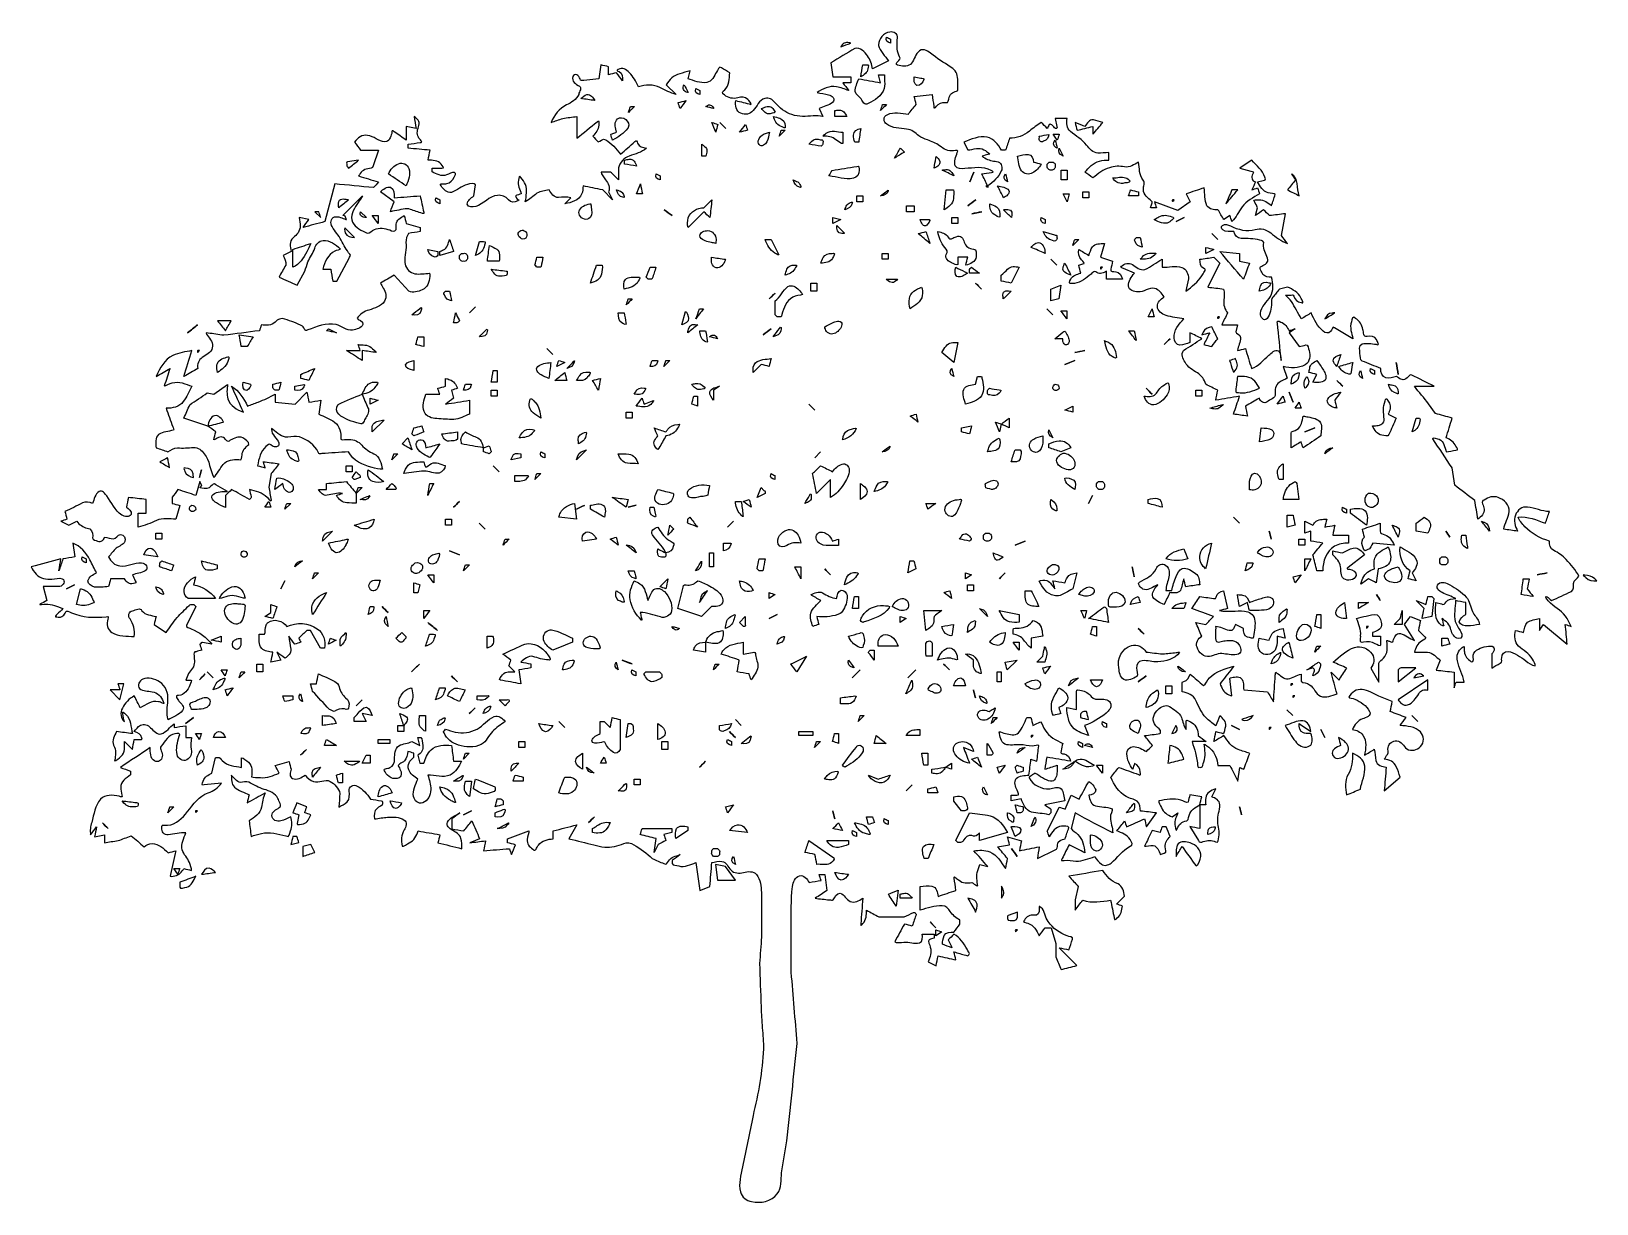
# Model space of a CAD drawing. Header units: centimetres. Extents: x -9.3 to 9.3, y -6.9 to 7.
import ezdxf

# ---------------------------------------------------------------- set-up
doc = ezdxf.new("R2010")
doc.units = ezdxf.units.CM
doc.header["$MEASUREMENT"] = 0
doc.layers.add('Layer 1', color=7, linetype='Continuous')

msp = doc.modelspace()

# ---------------------------------------------------------------- linework, layer by layer
at = {"layer": 'Layer 1'}
for points, knots in [([(0.76507, 6.84447), (0.76497, 6.91854), (0.82902, 6.98452), (0.89999, 6.99785), (0.89999, 6.99785), (0.94284, 7.00632), (1.00011, 6.97733), (0.99176, 6.92716), (0.99176, 6.92716), (0.98368, 6.85847), (0.97995, 6.78674), (1.0069, 6.7213), (1.0069, 6.7213), (1.015, 6.69853), (1.036, 6.67546), (1.00754, 6.66023), (1.00754, 6.66023), (0.99841, 6.64951), (0.9848, 6.64064), (0.97842, 6.62879), (0.97842, 6.62879), (0.96849, 6.59649), (1.00914, 6.60367), (1.0295, 6.59604), (1.0295, 6.59604), (1.08003, 6.58354), (1.14273, 6.59411), (1.17032, 6.64297), (1.17032, 6.64297), (1.20111, 6.6914), (1.2133, 6.76197), (1.27294, 6.78419), (1.27294, 6.78419), (1.32927, 6.79924), (1.37378, 6.75238), (1.41575, 6.72307), (1.41575, 6.72307), (1.48831, 6.66269), (1.57158, 6.61754), (1.6484, 6.56326), (1.6484, 6.56326), (1.69607, 6.5314), (1.70704, 6.47108), (1.70811, 6.41777), (1.70811, 6.41777), (1.71004, 6.37877), (1.70996, 6.33971), (1.71007, 6.30068), (1.71007, 6.30068), (1.66874, 6.28793), (1.61684, 6.2718), (1.60565, 6.22377), (1.60565, 6.22377), (1.59351, 6.19557), (1.60529, 6.14454), (1.56001, 6.15949), (1.56001, 6.15949), (1.51969, 6.16297), (1.47947, 6.14791), (1.45364, 6.11627), (1.45364, 6.11627), (1.43567, 6.09285), (1.42206, 6.08112), (1.42291, 6.11586), (1.42291, 6.11586), (1.41636, 6.16172), (1.40981, 6.20759), (1.40325, 6.25345), (1.40325, 6.25345), (1.40325, 6.25345), (1.19084, 6.22985), (1.19084, 6.22985), (1.19084, 6.22985), (1.19871, 6.19838), (1.20657, 6.16691), (1.21444, 6.13545), (1.21444, 6.13545), (1.18297, 6.09769), (1.1515, 6.05992), (1.12004, 6.02216), (1.12004, 6.02216), (1.03749, 6.03102), (0.94739, 6.05635), (0.86958, 6.01469), (0.86958, 6.01469), (0.82023, 5.99528), (0.82004, 5.92717), (0.86251, 5.90064), (0.86251, 5.90064), (0.93055, 5.84975), (1.02006, 5.85797), (1.09962, 5.84351), (1.09962, 5.84351), (1.15826, 5.83794), (1.20353, 5.79837), (1.24585, 5.7614), (1.24585, 5.7614), (1.27547, 5.7379), (1.31363, 5.72973), (1.34745, 5.71379), (1.34745, 5.71379), (1.39621, 5.69197), (1.44947, 5.67839), (1.49168, 5.64418), (1.49168, 5.64418), (1.53872, 5.60647), (1.59676, 5.5762), (1.65896, 5.58464), (1.65896, 5.58464), (1.68567, 5.58771), (1.72328, 5.59933), (1.70121, 5.56333), (1.70121, 5.56333), (1.68528, 5.51271), (1.6588, 5.45874), (1.67865, 5.40548), (1.67865, 5.40548), (1.70002, 5.36524), (1.75348, 5.37104), (1.79184, 5.37288), (1.79184, 5.37288), (1.89617, 5.38188), (2.0092, 5.40277), (2.1063, 5.35108), (2.1063, 5.35108), (2.13109, 5.34021), (2.14111, 5.3291), (2.10967, 5.32879), (2.10967, 5.32879), (2.07088, 5.32232), (2.03208, 5.31586), (1.99329, 5.30939), (1.99329, 5.30939), (2.01689, 5.26219), (2.04049, 5.21499), (2.06409, 5.16778), (2.06409, 5.16778), (2.13018, 5.21308), (2.1919, 5.27149), (2.22494, 5.34569), (2.22494, 5.34569), (2.24365, 5.38385), (2.23097, 5.43725), (2.18823, 5.45216), (2.18823, 5.45216), (2.14118, 5.46515), (2.09035, 5.46608), (2.04668, 5.49049), (2.04668, 5.49049), (2.03178, 5.5006), (1.9699, 5.52306), (2.01358, 5.52688), (2.01358, 5.52688), (2.03828, 5.53306), (2.06298, 5.53923), (2.08769, 5.54541), (2.08769, 5.54541), (2.04669, 5.58652), (1.99181, 5.62335), (1.93084, 5.61225), (1.93084, 5.61225), (1.89662, 5.61184), (1.85582, 5.59141), (1.82599, 5.59677), (1.82599, 5.59677), (1.82599, 5.59677), (1.78087, 5.68702), (1.78087, 5.68702), (1.78087, 5.68702), (1.86767, 5.72152), (1.96008, 5.76666), (2.05587, 5.74732), (2.05587, 5.74732), (2.13587, 5.72909), (2.18998, 5.6601), (2.2293, 5.59261), (2.2293, 5.59261), (2.2293, 5.59261), (2.27651, 5.59262), (2.27651, 5.59262), (2.27651, 5.59262), (2.29224, 5.63982), (2.30798, 5.68703), (2.32371, 5.73423), (2.32371, 5.73423), (2.40987, 5.73244), (2.49297, 5.76627), (2.55963, 5.81956), (2.55963, 5.81956), (2.60639, 5.85469), (2.65168, 5.89196), (2.70134, 5.92305), (2.70134, 5.92305), (2.72494, 5.89945), (2.74854, 5.87585), (2.77214, 5.85225), (2.77214, 5.85225), (2.78001, 5.86798), (2.78787, 5.88372), (2.79574, 5.89945), (2.79574, 5.89945), (2.81044, 5.90098), (2.82427, 5.9004), (2.83249, 5.8863), (2.83249, 5.8863), (2.84485, 5.87552), (2.85537, 5.86028), (2.86887, 5.85225), (2.86887, 5.85225), (2.88784, 5.84823), (2.89399, 5.85472), (2.88604, 5.87277), (2.88604, 5.87277), (2.88604, 5.87277), (2.86654, 5.97026), (2.86654, 5.97026), (2.86654, 5.97026), (2.86654, 5.97026), (3.00815, 5.97025), (3.00815, 5.97025), (3.00815, 5.97025), (2.99689, 5.91546), (3.00329, 5.85098), (3.04943, 5.81324), (3.04943, 5.81324), (3.11313, 5.75986), (3.18799, 5.71853), (3.23979, 5.65187), (3.23979, 5.65187), (3.27351, 5.60863), (3.31403, 5.56154), (3.37306, 5.55804), (3.37306, 5.55804), (3.4168, 5.55417), (3.46022, 5.56292), (3.50378, 5.56525), (3.50378, 5.56525), (3.50378, 5.56525), (3.50378, 5.47462), (3.50378, 5.47462), (3.50378, 5.47462), (3.42898, 5.4799), (3.35032, 5.46122), (3.29469, 5.40853), (3.29469, 5.40853), (3.26802, 5.38537), (3.24418, 5.35921), (3.22056, 5.33301), (3.22056, 5.33301), (3.25203, 5.30941), (3.2835, 5.28581), (3.31497, 5.26221), (3.31497, 5.26221), (3.37659, 5.30968), (3.43532, 5.36743), (3.51424, 5.38392), (3.51424, 5.38392), (3.57091, 5.40136), (3.63174, 5.40809), (3.68975, 5.39286), (3.68975, 5.39286), (3.75181, 5.38315), (3.80678, 5.42137), (3.8578, 5.45102), (3.8578, 5.45102), (3.87014, 5.37877), (3.86253, 5.29761), (3.91111, 5.23677), (3.91111, 5.23677), (3.94576, 5.20827), (3.90981, 5.16309), (3.91709, 5.12527), (3.91709, 5.12527), (3.91391, 5.06216), (3.97012, 5.0229), (4.01328, 4.98693), (4.01328, 4.98693), (4.03225, 4.97756), (4.012, 4.95681), (4.01051, 4.9415), (4.01051, 4.9415), (4.01087, 4.93166), (3.99116, 4.90733), (4.00638, 4.90819), (4.00638, 4.90819), (4.00638, 4.90819), (4.07022, 4.90819), (4.07022, 4.90819), (4.07022, 4.90819), (4.06235, 4.93179), (4.05449, 4.95539), (4.04662, 4.97899), (4.04662, 4.97899), (4.04662, 4.97899), (4.32583, 4.8742), (4.32583, 4.8742), (4.32583, 4.8742), (4.32583, 4.8742), (4.47145, 4.97899), (4.47145, 4.97899), (4.47145, 4.97899), (4.45572, 5.01046), (4.43998, 5.04193), (4.42425, 5.0734), (4.42425, 5.0734), (4.49505, 5.097), (4.56586, 5.1206), (4.63666, 5.1442), (4.63666, 5.1442), (4.64882, 5.07396), (4.63734, 4.99752), (4.67118, 4.93241), (4.67118, 4.93241), (4.69682, 4.8867), (4.75478, 4.87973), (4.80187, 4.88458), (4.80187, 4.88458), (4.82547, 4.84524), (4.84907, 4.80591), (4.87267, 4.76657), (4.87267, 4.76657), (4.89627, 4.7823), (4.91987, 4.79804), (4.94347, 4.81377), (4.94347, 4.81377), (4.95134, 4.79017), (4.9592, 4.76657), (4.96707, 4.74297), (4.96707, 4.74297), (5.01917, 4.7926), (5.04765, 4.85949), (5.08882, 4.91716), (5.08882, 4.91716), (5.14312, 4.98674), (5.22168, 5.03111), (5.2975, 5.0734), (5.2975, 5.0734), (5.28963, 5.097), (5.28177, 5.1206), (5.2739, 5.1442), (5.2739, 5.1442), (5.2503, 5.13633), (5.2267, 5.12847), (5.2031, 5.1206), (5.2031, 5.1206), (5.21883, 5.15207), (5.23457, 5.18354), (5.2503, 5.21501), (5.2503, 5.21501), (5.20476, 5.22586), (5.19102, 5.27338), (5.21771, 5.31017), (5.21771, 5.31017), (5.2389, 5.33537), (5.21256, 5.33739), (5.19316, 5.34259), (5.19316, 5.34259), (5.19316, 5.34259), (5.06148, 5.38021), (5.06148, 5.38021), (5.06148, 5.38021), (5.10868, 5.41168), (5.15589, 5.44315), (5.20309, 5.47461), (5.20309, 5.47461), (5.25856, 5.40913), (5.33649, 5.35729), (5.35984, 5.27016), (5.35984, 5.27016), (5.37435, 5.24517), (5.36553, 5.23242), (5.33898, 5.23126), (5.33898, 5.23126), (5.33898, 5.23126), (5.2739, 5.21499), (5.2739, 5.21499), (5.2739, 5.21499), (5.30331, 5.16231), (5.33586, 5.10023), (5.40012, 5.08609), (5.40012, 5.08609), (5.4217, 5.07146), (5.4806, 5.08655), (5.48337, 5.06456), (5.48337, 5.06456), (5.46862, 5.0203), (5.45386, 4.97603), (5.43911, 4.93178), (5.43911, 4.93178), (5.39565, 4.96672), (5.34758, 5.00455), (5.28849, 5.00194), (5.28849, 5.00194), (5.26721, 4.99865), (5.20908, 5.01651), (5.23709, 4.98179), (5.23709, 4.98179), (5.24936, 4.95725), (5.26163, 4.93272), (5.2739, 4.90818), (5.2739, 4.90818), (5.2739, 4.90818), (5.2503, 4.81377), (5.2503, 4.81377), (5.2503, 4.81377), (5.28177, 4.83737), (5.31324, 4.86097), (5.34471, 4.88457), (5.34471, 4.88457), (5.36831, 4.86097), (5.39191, 4.83737), (5.41551, 4.81377), (5.41551, 4.81377), (5.47845, 4.82164), (5.54138, 4.8295), (5.60432, 4.83737), (5.60432, 4.83737), (5.60432, 4.83737), (5.55712, 4.57775), (5.55712, 4.57775), (5.55712, 4.57775), (5.58072, 4.54628), (5.60432, 4.51481), (5.62792, 4.48334), (5.62792, 4.48334), (5.55166, 4.50759), (5.49148, 4.5616), (5.4294, 4.60947), (5.4294, 4.60947), (5.37781, 4.64876), (5.30865, 4.66885), (5.24542, 4.64797), (5.24542, 4.64797), (5.14612, 4.62241), (5.03982, 4.64588), (4.95049, 4.69272), (4.95049, 4.69272), (4.92271, 4.70556), (4.88245, 4.72244), (4.85684, 4.69751), (4.85684, 4.69751), (4.83666, 4.68404), (4.83887, 4.65695), (4.85859, 4.64334), (4.85859, 4.64334), (4.89741, 4.61781), (4.94662, 4.62524), (4.99068, 4.62495), (4.99068, 4.62495), (5.00136, 4.58339), (5.03239, 4.5421), (5.07912, 4.5414), (5.07912, 4.5414), (5.15239, 4.53838), (5.22746, 4.54662), (5.29848, 4.52306), (5.29848, 4.52306), (5.32686, 4.51625), (5.35648, 4.50865), (5.34365, 4.47258), (5.34365, 4.47258), (5.34282, 4.41318), (5.37121, 4.36011), (5.39272, 4.30662), (5.39272, 4.30662), (5.41056, 4.25931), (5.35881, 4.22905), (5.32332, 4.21221), (5.32332, 4.21221), (5.27305, 4.20093), (5.32544, 4.14406), (5.33748, 4.11422), (5.33748, 4.11422), (5.36092, 4.08319), (5.40394, 4.0834), (5.4391, 4.08212), (5.4391, 4.08212), (5.45918, 4.00679), (5.46786, 3.9217), (5.42588, 3.85177), (5.42588, 3.85177), (5.38887, 3.78433), (5.30999, 3.735), (5.30957, 3.6512), (5.30957, 3.6512), (5.30416, 3.6106), (5.34518, 3.54851), (5.38573, 3.59073), (5.38573, 3.59073), (5.4286, 3.63998), (5.43416, 3.70975), (5.4393, 3.77213), (5.4393, 3.77213), (5.44141, 3.79726), (5.4323, 3.82495), (5.45507, 3.84247), (5.45507, 3.84247), (5.48121, 3.87515), (5.50736, 3.90783), (5.5335, 3.94051), (5.5335, 3.94051), (5.5335, 3.94051), (5.62791, 3.96411), (5.62791, 3.96411), (5.62791, 3.96411), (5.6913, 3.93771), (5.75617, 3.9018), (5.78761, 3.83751), (5.78761, 3.83751), (5.79538, 3.81607), (5.83897, 3.75919), (5.78984, 3.78142), (5.78984, 3.78142), (5.74762, 3.78515), (5.7138, 3.81477), (5.70383, 3.8559), (5.70383, 3.8559), (5.70206, 3.87935), (5.67499, 3.86641), (5.65919, 3.86971), (5.65919, 3.86971), (5.65919, 3.86971), (5.60431, 3.86972), (5.60431, 3.86972), (5.60431, 3.86972), (5.6283, 3.84449), (5.6551, 3.82138), (5.67737, 3.79485), (5.67737, 3.79485), (5.71595, 3.7254), (5.75454, 3.65595), (5.79312, 3.5865), (5.79312, 3.5865), (5.83246, 3.6101), (5.87179, 3.6337), (5.91113, 3.6573), (5.91113, 3.6573), (5.94323, 3.57718), (5.9864, 3.49798), (6.05156, 3.44001), (6.05156, 3.44001), (6.07528, 3.41757), (6.118, 3.4062), (6.14119, 3.43572), (6.14119, 3.43572), (6.16378, 3.4481), (6.15933, 3.50985), (6.18869, 3.48132), (6.18869, 3.48132), (6.18869, 3.48132), (6.40676, 3.35048), (6.40676, 3.35048), (6.40676, 3.35048), (6.3916, 3.4157), (6.36631, 3.48354), (6.38846, 3.55041), (6.38846, 3.55041), (6.39701, 3.58017), (6.40166, 3.63074), (6.43748, 3.59214), (6.43748, 3.59214), (6.48548, 3.56475), (6.51465, 3.51445), (6.52419, 3.46098), (6.52419, 3.46098), (6.53975, 3.43313), (6.52811, 3.36004), (6.57564, 3.37729), (6.57564, 3.37729), (6.61583, 3.38341), (6.66732, 3.381), (6.68804, 3.33942), (6.68804, 3.33942), (6.69977, 3.31579), (6.7335, 3.26389), (6.68362, 3.28371), (6.68362, 3.28371), (6.6279, 3.289), (6.57027, 3.30355), (6.51503, 3.28904), (6.51503, 3.28904), (6.47161, 3.26952), (6.48836, 3.21293), (6.49056, 3.17568), (6.49056, 3.17568), (6.5026, 3.14798), (6.48288, 3.09586), (6.51628, 3.08481), (6.51628, 3.08481), (6.58991, 3.05536), (6.66355, 3.0259), (6.73718, 2.99645), (6.73718, 2.99645), (6.7391, 2.95282), (6.75004, 2.89494), (6.79962, 2.88307), (6.79962, 2.88307), (6.84252, 2.87429), (6.88537, 2.8896), (6.92599, 2.90205), (6.92599, 2.90205), (6.95474, 2.87754), (6.99739, 2.84493), (7.03483, 2.87276), (7.03483, 2.87276), (7.0628, 2.88153), (7.07763, 2.93936), (7.10783, 2.91734), (7.10783, 2.91734), (7.19669, 2.87291), (7.28555, 2.82848), (7.37441, 2.78405), (7.37441, 2.78405), (7.37441, 2.78405), (7.13841, 2.78404), (7.13841, 2.78404), (7.13841, 2.78404), (7.19452, 2.71452), (7.25251, 2.64643), (7.30743, 2.57601), (7.30743, 2.57601), (7.30743, 2.57601), (7.38763, 2.46093), (7.38763, 2.46093), (7.38763, 2.46093), (7.45403, 2.44276), (7.52043, 2.42458), (7.58683, 2.40641), (7.58683, 2.40641), (7.56323, 2.32774), (7.53963, 2.24907), (7.51603, 2.1704), (7.51603, 2.1704), (7.56588, 2.15488), (7.60753, 2.1195), (7.63126, 2.07309), (7.63126, 2.07309), (7.64503, 2.05012), (7.6719, 2.02132), (7.63012, 2.0242), (7.63012, 2.0242), (7.59209, 2.01786), (7.55406, 2.01152), (7.51603, 2.00519), (7.51603, 2.00519), (7.50075, 2.06013), (7.48934, 2.12907), (7.43088, 2.15449), (7.43088, 2.15449), (7.41515, 2.15964), (7.34637, 2.18327), (7.35721, 2.16069), (7.35721, 2.16069), (7.43328, 2.04521), (7.50934, 1.92973), (7.58542, 1.81425), (7.58542, 1.81425), (7.58542, 1.81425), (7.6187, 1.60821), (7.6187, 1.60821), (7.6187, 1.60821), (7.69784, 1.54716), (7.77699, 1.48611), (7.85613, 1.42506), (7.85613, 1.42506), (7.86864, 1.35095), (7.88115, 1.27684), (7.89366, 1.20273), (7.89366, 1.20273), (7.92781, 1.23507), (7.97718, 1.27127), (7.96661, 1.32473), (7.96661, 1.32473), (7.96905, 1.36235), (7.91486, 1.41622), (7.96873, 1.43207), (7.96873, 1.43207), (8.01635, 1.4649), (8.07787, 1.48515), (8.13402, 1.46164), (8.13402, 1.46164), (8.20292, 1.4372), (8.27466, 1.37451), (8.26661, 1.29488), (8.26661, 1.29488), (8.25536, 1.22177), (8.21435, 1.15728), (8.20049, 1.08473), (8.20049, 1.08473), (8.25556, 1.07686), (8.31063, 1.069), (8.3657, 1.06113), (8.3657, 1.06113), (8.33711, 1.11963), (8.31229, 1.18864), (8.33989, 1.25249), (8.33989, 1.25249), (8.36138, 1.31027), (8.41987, 1.35717), (8.48374, 1.3479), (8.48374, 1.3479), (8.57154, 1.33639), (8.65375, 1.2957), (8.74332, 1.29384), (8.74332, 1.29384), (8.72758, 1.24774), (8.71185, 1.20164), (8.69612, 1.15553), (8.69612, 1.15553), (8.59116, 1.18998), (8.48524, 1.24574), (8.37133, 1.22722), (8.37133, 1.22722), (8.37671, 1.19476), (8.42265, 1.1474), (8.45069, 1.11459), (8.45069, 1.11459), (8.5291, 1.03038), (8.63441, 0.97651), (8.74332, 0.94311), (8.74332, 0.94311), (8.74306, 0.90082), (8.75176, 0.84966), (8.79514, 0.83073), (8.79514, 0.83073), (8.8516, 0.80599), (8.90086, 0.76822), (8.9424, 0.72294), (8.9424, 0.72294), (8.99908, 0.66203), (9.05791, 0.60011), (9.09491, 0.52479), (9.09491, 0.52479), (9.08204, 0.49888), (9.02911, 0.4794), (9.03013, 0.43717), (9.03013, 0.43717), (9.02958, 0.40515), (9.03678, 0.36396), (9.00532, 0.3436), (9.00532, 0.3436), (8.92586, 0.30742), (8.84639, 0.27125), (8.76693, 0.23507), (8.76693, 0.23507), (8.75019, 0.25024), (8.73528, 0.26985), (8.7174, 0.28227), (8.7174, 0.28227), (8.67232, 0.2911), (8.72534, 0.24329), (8.73464, 0.22726), (8.73464, 0.22726), (8.79371, 0.16031), (8.8823, 0.12597), (8.93383, 0.05116), (8.93383, 0.05116), (8.96238, 0.01359), (8.98445, -0.02847), (9.00294, -0.07176), (9.00294, -0.07176), (8.97934, -0.06389), (8.95574, -0.05603), (8.93214, -0.04816), (8.93214, -0.04816), (8.94001, -0.12683), (8.94788, -0.2055), (8.95574, -0.28417), (8.95574, -0.28417), (8.95574, -0.28417), (8.67252, -0.04816), (8.67252, -0.04816), (8.67252, -0.04816), (8.65679, -0.07176), (8.64105, -0.09536), (8.62532, -0.11896), (8.62532, -0.11896), (8.62532, -0.11896), (8.62532, 0.02265), (8.62532, 0.02265), (8.62532, 0.02265), (8.57775, 0.00651), (8.52274, 0.008), (8.48122, -0.02273), (8.48122, -0.02273), (8.44899, -0.05358), (8.44435, -0.101), (8.43651, -0.14256), (8.43651, -0.14256), (8.40504, -0.13469), (8.37357, -0.12683), (8.34211, -0.11896), (8.34211, -0.11896), (8.32792, -0.18233), (8.32526, -0.2595), (8.37728, -0.30709), (8.37728, -0.30709), (8.43298, -0.35696), (8.50459, -0.39179), (8.54187, -0.45986), (8.54187, -0.45986), (8.5547, -0.48336), (8.57893, -0.52634), (8.57321, -0.54208), (8.57321, -0.54208), (8.53053, -0.53352), (8.49589, -0.50752), (8.46323, -0.4804), (8.46323, -0.4804), (8.39879, -0.43406), (8.33215, -0.38085), (8.25134, -0.36919), (8.25134, -0.36919), (8.20782, -0.36162), (8.17665, -0.40348), (8.17675, -0.4435), (8.17675, -0.4435), (8.1713, -0.46755), (8.1883, -0.50036), (8.15696, -0.50856), (8.15696, -0.50856), (8.12427, -0.52817), (8.09158, -0.54779), (8.05889, -0.5674), (8.05889, -0.5674), (8.05889, -0.5674), (8.05889, -0.39676), (8.05889, -0.39676), (8.05889, -0.39676), (8.09431, -0.3701), (8.10367, -0.29936), (8.0431, -0.30459), (8.0431, -0.30459), (7.9773, -0.30495), (7.90911, -0.32661), (7.85893, -0.36993), (7.85893, -0.36993), (7.83258, -0.39384), (7.8312, -0.43105), (7.84062, -0.46302), (7.84062, -0.46302), (7.84315, -0.47562), (7.82403, -0.50814), (7.81089, -0.48827), (7.81089, -0.48827), (7.77049, -0.46271), (7.73478, -0.42325), (7.73324, -0.37303), (7.73324, -0.37303), (7.72585, -0.35106), (7.74232, -0.28364), (7.70621, -0.32289), (7.70621, -0.32289), (7.65544, -0.3573), (7.636, -0.42327), (7.65042, -0.4814), (7.65042, -0.4814), (7.66765, -0.56777), (7.71497, -0.64526), (7.72848, -0.73261), (7.72848, -0.73261), (7.72848, -0.73261), (7.63405, -0.73259), (7.63405, -0.73259), (7.63405, -0.73259), (7.62618, -0.75619), (7.61832, -0.77979), (7.61045, -0.80339), (7.61045, -0.80339), (7.61045, -0.80339), (7.61045, -0.61458), (7.61045, -0.61458), (7.61045, -0.61458), (7.53965, -0.60671), (7.46884, -0.59885), (7.39804, -0.59098), (7.39804, -0.59098), (7.39804, -0.59098), (7.44524, -0.47297), (7.44524, -0.47297), (7.44524, -0.47297), (7.39817, -0.43741), (7.35776, -0.38072), (7.29396, -0.37767), (7.29396, -0.37767), (7.24214, -0.37526), (7.19027, -0.37916), (7.13842, -0.37856), (7.13842, -0.37856), (7.15243, -0.32751), (7.17398, -0.27324), (7.22306, -0.24647), (7.22306, -0.24647), (7.23926, -0.22924), (7.30174, -0.22043), (7.2636, -0.19691), (7.2636, -0.19691), (7.2636, -0.19691), (7.18563, -0.11894), (7.18563, -0.11894), (7.18563, -0.11894), (7.1935, -0.0796), (7.20136, -0.04027), (7.20923, -0.00093), (7.20923, -0.00093), (7.16989, 0.0148), (7.13056, 0.03054), (7.09122, 0.04627), (7.09122, 0.04627), (7.06762, 0.0148), (7.04402, -0.01667), (7.02042, -0.04813), (7.02042, -0.04813), (7.02042, -0.04813), (7.13843, -0.23694), (7.13843, -0.23694), (7.13843, -0.23694), (7.07835, -0.21881), (7.03283, -0.16954), (6.9718, -0.1546), (6.9718, -0.1546), (6.92142, -0.14787), (6.8982, -0.20401), (6.88464, -0.24264), (6.88464, -0.24264), (6.88495, -0.27257), (6.85974, -0.25163), (6.84352, -0.24877), (6.84352, -0.24877), (6.83236, -0.24873), (6.80168, -0.22551), (6.80974, -0.24825), (6.80974, -0.24825), (6.82123, -0.31684), (6.8232, -0.39683), (6.76989, -0.44953), (6.76989, -0.44953), (6.75625, -0.47344), (6.71564, -0.48106), (6.7136, -0.50818), (6.7136, -0.50818), (6.7136, -0.50818), (6.7136, -0.73257), (6.7136, -0.73257), (6.7136, -0.73257), (6.7136, -0.73257), (6.61919, -0.56736), (6.61919, -0.56736), (6.61919, -0.56736), (6.65961, -0.52239), (6.67116, -0.45093), (6.63469, -0.40015), (6.63469, -0.40015), (6.59086, -0.33471), (6.50407, -0.29293), (6.42673, -0.32079), (6.42673, -0.32079), (6.32649, -0.35368), (6.24905, -0.42921), (6.17076, -0.49656), (6.17076, -0.49656), (6.22583, -0.52016), (6.2809, -0.54376), (6.33597, -0.56736), (6.33597, -0.56736), (6.3045, -0.61456), (6.27303, -0.66177), (6.24157, -0.70897), (6.24157, -0.70897), (6.24157, -0.70897), (6.14716, -0.61456), (6.14716, -0.61456), (6.14716, -0.61456), (6.17076, -0.7011), (6.19436, -0.78764), (6.21796, -0.87418), (6.21796, -0.87418), (6.15565, -0.89313), (6.08781, -0.92564), (6.02252, -0.90156), (6.02252, -0.90156), (5.95739, -0.8788), (5.95094, -0.79545), (5.89147, -0.7651), (5.89147, -0.7651), (5.8649, -0.74041), (5.80863, -0.74752), (5.79313, -0.72327), (5.79313, -0.72327), (5.79313, -0.72327), (5.79313, -0.63816), (5.79313, -0.63816), (5.79313, -0.63816), (5.73885, -0.65264), (5.69049, -0.68457), (5.63556, -0.69601), (5.63556, -0.69601), (5.5823, -0.69666), (5.54236, -0.65411), (5.50123, -0.6261), (5.50123, -0.6261), (5.47945, -0.59912), (5.48683, -0.63689), (5.48384, -0.65167), (5.48384, -0.65167), (5.4768, -0.75731), (5.46976, -0.86294), (5.46271, -0.96858), (5.46271, -0.96858), (5.43911, -0.92924), (5.41551, -0.88991), (5.39191, -0.85057), (5.39191, -0.85057), (5.39191, -0.85057), (5.10869, -0.82697), (5.10869, -0.82697), (5.10869, -0.82697), (5.10487, -0.78081), (5.11005, -0.72782), (5.07937, -0.68952), (5.07937, -0.68952), (5.04362, -0.65802), (4.99171, -0.675), (4.95028, -0.6836), (4.95028, -0.6836), (4.93646, -0.68902), (4.94987, -0.71323), (4.94811, -0.72695), (4.94811, -0.72695), (4.94811, -0.72695), (4.96709, -0.89777), (4.96709, -0.89777), (4.96709, -0.89777), (4.91973, -0.88435), (4.87344, -0.85719), (4.85325, -0.81015), (4.85325, -0.81015), (4.84356, -0.78502), (4.81171, -0.75752), (4.84118, -0.73598), (4.84118, -0.73598), (4.89102, -0.6719), (4.94085, -0.60783), (4.99069, -0.54375), (4.99069, -0.54375), (4.88946, -0.57656), (4.77495, -0.59883), (4.7024, -0.68391), (4.7024, -0.68391), (4.67361, -0.70738), (4.65555, -0.76437), (4.63137, -0.77522), (4.63137, -0.77522), (4.57806, -0.72953), (4.52476, -0.68384), (4.47145, -0.63815), (4.47145, -0.63815), (4.45916, -0.67687), (4.43984, -0.71828), (4.39512, -0.726), (4.39512, -0.726), (4.36835, -0.72604), (4.37911, -0.75238), (4.37705, -0.76975), (4.37705, -0.76975), (4.37705, -0.76975), (4.37705, -0.85056), (4.37705, -0.85056), (4.37705, -0.85056), (4.44168, -0.85943), (4.50923, -0.88896), (4.53853, -0.95102), (4.53853, -0.95102), (4.57286, -1.02241), (4.60245, -1.09858), (4.65966, -1.15559), (4.65966, -1.15559), (4.6947, -1.19276), (4.73539, -1.22422), (4.77827, -1.25179), (4.77827, -1.25179), (4.794, -1.21245), (4.80974, -1.17312), (4.82547, -1.13378), (4.82547, -1.13378), (4.86073, -1.16525), (4.90553, -1.20418), (4.89524, -1.25695), (4.89524, -1.25695), (4.88424, -1.28153), (4.88941, -1.34302), (4.8614, -1.34338), (4.8614, -1.34338), (4.83369, -1.33645), (4.80598, -1.32953), (4.77827, -1.3226), (4.77827, -1.3226), (4.7704, -1.36194), (4.76254, -1.40127), (4.75467, -1.44061), (4.75467, -1.44061), (4.79401, -1.41701), (4.83334, -1.39341), (4.87268, -1.36981), (4.87268, -1.36981), (4.91894, -1.43444), (4.96261, -1.51252), (5.04428, -1.5364), (5.04428, -1.5364), (5.08927, -1.55193), (5.13496, -1.56539), (5.17949, -1.58222), (5.17949, -1.58222), (5.15589, -1.64516), (5.13229, -1.70809), (5.10869, -1.77103), (5.10869, -1.77103), (5.09296, -1.76316), (5.07722, -1.7553), (5.06149, -1.74743), (5.06149, -1.74743), (5.06149, -1.74743), (5.03789, -1.91264), (5.03789, -1.91264), (5.03789, -1.91264), (5.00642, -1.8497), (4.97495, -1.78677), (4.94348, -1.72383), (4.94348, -1.72383), (4.94348, -1.72383), (4.80187, -1.72384), (4.80187, -1.72384), (4.80187, -1.72384), (4.79116, -1.65091), (4.76963, -1.57419), (4.71042, -1.52525), (4.71042, -1.52525), (4.68897, -1.50843), (4.65048, -1.46753), (4.63749, -1.47096), (4.63749, -1.47096), (4.64656, -1.54059), (4.6592, -1.61303), (4.63377, -1.68097), (4.63377, -1.68097), (4.62061, -1.70142), (4.62874, -1.75203), (4.59678, -1.74743), (4.59678, -1.74743), (4.58493, -1.74467), (4.56152, -1.75559), (4.56391, -1.73597), (4.56391, -1.73597), (4.5539, -1.68244), (4.54745, -1.62809), (4.53516, -1.57509), (4.53516, -1.57509), (4.52179, -1.53026), (4.50842, -1.48544), (4.49506, -1.44061), (4.49506, -1.44061), (4.49506, -1.44061), (4.66025, -1.44062), (4.66025, -1.44062), (4.66025, -1.44062), (4.62878, -1.41702), (4.59731, -1.39342), (4.56584, -1.36982), (4.56584, -1.36982), (4.56558, -1.31201), (4.54729, -1.24856), (4.49414, -1.21786), (4.49414, -1.21786), (4.47633, -1.21322), (4.42393, -1.16351), (4.42423, -1.19496), (4.42423, -1.19496), (4.42423, -1.19496), (4.42423, -1.29902), (4.42423, -1.29902), (4.42423, -1.29902), (4.39265, -1.25571), (4.38582, -1.2017), (4.36727, -1.15288), (4.36727, -1.15288), (4.33685, -1.09487), (4.27909, -1.05778), (4.22489, -1.02428), (4.22489, -1.02428), (4.17854, -0.99609), (4.12522, -1.02701), (4.09027, -1.05917), (4.09027, -1.05917), (4.04249, -1.09988), (4.01232, -1.17345), (4.04846, -1.23121), (4.04846, -1.23121), (4.06057, -1.2655), (4.10608, -1.27933), (4.1174, -1.30832), (4.1174, -1.30832), (4.11445, -1.3199), (4.1234, -1.34199), (4.11278, -1.3468), (4.11278, -1.3468), (4.05138, -1.35447), (3.98998, -1.36215), (3.92858, -1.36982), (3.92858, -1.36982), (3.96005, -1.40916), (3.99152, -1.44849), (4.02299, -1.48783), (4.02299, -1.48783), (3.99939, -1.51143), (3.97579, -1.53503), (3.95219, -1.55863), (3.95219, -1.55863), (3.90274, -1.53513), (3.8542, -1.50088), (3.79757, -1.50027), (3.79757, -1.50027), (3.75267, -1.50272), (3.7153, -1.54285), (3.71851, -1.5882), (3.71851, -1.5882), (3.72054, -1.65481), (3.7522, -1.71675), (3.78863, -1.77104), (3.78863, -1.77104), (3.79595, -1.74744), (3.80326, -1.72384), (3.81058, -1.70024), (3.81058, -1.70024), (3.84547, -1.72359), (3.88028, -1.75609), (3.87821, -1.80175), (3.87821, -1.80175), (3.88225, -1.82652), (3.88631, -1.85165), (3.85735, -1.83311), (3.85735, -1.83311), (3.77882, -1.80455), (3.7003, -1.776), (3.62177, -1.74745), (3.62177, -1.74745), (3.5903, -1.78679), (3.55883, -1.82612), (3.52736, -1.86546), (3.52736, -1.86546), (3.56594, -1.957), (3.62356, -2.0454), (3.71242, -2.09472), (3.71242, -2.09472), (3.75232, -2.12127), (3.80307, -2.12346), (3.84271, -2.14963), (3.84271, -2.14963), (3.87516, -2.17883), (3.87675, -2.22628), (3.88138, -2.26669), (3.88138, -2.26669), (3.94432, -2.27456), (4.00726, -2.28242), (4.07019, -2.29029), (4.07019, -2.29029), (4.07019, -2.29029), (3.95218, -2.4555), (3.95218, -2.4555), (3.95218, -2.4555), (3.94431, -2.42403), (3.93645, -2.39256), (3.92858, -2.3611), (3.92858, -2.3611), (3.85778, -2.39257), (3.78697, -2.42404), (3.71617, -2.4555), (3.71617, -2.4555), (3.7083, -2.4319), (3.70044, -2.4083), (3.69257, -2.3847), (3.69257, -2.3847), (3.6611, -2.42404), (3.62963, -2.46337), (3.59816, -2.50271), (3.59816, -2.50271), (3.65638, -2.52743), (3.72477, -2.54707), (3.75692, -2.60688), (3.75692, -2.60688), (3.77091, -2.63505), (3.80601, -2.67444), (3.75688, -2.68432), (3.75688, -2.68432), (3.66829, -2.73569), (3.60789, -2.82089), (3.53066, -2.88585), (3.53066, -2.88585), (3.49989, -2.9131), (3.45146, -2.9246), (3.41666, -2.89769), (3.41666, -2.89769), (3.38382, -2.87524), (3.36023, -2.84227), (3.33855, -2.80953), (3.33855, -2.80953), (3.26513, -2.83228), (3.19161, -2.86239), (3.11385, -2.86428), (3.11385, -2.86428), (3.06685, -2.85902), (3.02005, -2.84703), (2.97233, -2.85339), (2.97233, -2.85339), (2.94193, -2.86145), (2.93182, -2.85667), (2.94981, -2.83179), (2.94981, -2.83179), (2.97712, -2.77717), (3.00443, -2.72255), (3.03174, -2.66793), (3.03174, -2.66793), (3.09468, -2.6994), (3.15761, -2.73087), (3.22055, -2.76234), (3.22055, -2.76234), (3.21016, -2.68506), (3.19535, -2.60098), (3.13409, -2.54628), (3.13409, -2.54628), (3.11146, -2.51986), (3.07373, -2.5007), (3.05647, -2.47461), (3.05647, -2.47461), (3.05647, -2.47461), (3.10255, -2.29031), (3.10255, -2.29031), (3.10255, -2.29031), (3.2514, -2.37017), (3.4003, -2.44994), (3.55098, -2.52632), (3.55098, -2.52632), (3.54984, -2.46403), (3.52462, -2.40515), (3.52305, -2.34314), (3.52305, -2.34314), (3.51595, -2.30858), (3.55409, -2.2625), (3.54262, -2.24032), (3.54262, -2.24032), (3.47923, -2.21684), (3.41081, -2.21928), (3.34551, -2.20575), (3.34551, -2.20575), (3.28939, -2.1911), (3.27623, -2.12698), (3.26777, -2.07789), (3.26777, -2.07789), (3.30166, -2.07471), (3.35586, -2.06102), (3.34827, -2.01669), (3.34827, -2.01669), (3.3372, -1.97594), (3.29622, -1.93003), (3.26551, -1.91674), (3.26551, -1.91674), (3.22693, -1.98619), (3.18834, -2.05564), (3.14976, -2.12509), (3.14976, -2.12509), (3.11829, -2.10936), (3.08682, -2.09362), (3.05535, -2.07789), (3.05535, -2.07789), (3.05535, -2.07789), (2.98455, -2.2431), (2.98455, -2.2431), (2.98455, -2.2431), (2.96095, -2.23523), (2.93735, -2.22737), (2.91375, -2.2195), (2.91375, -2.2195), (2.86647, -2.31461), (2.81919, -2.40973), (2.7719, -2.50484), (2.7719, -2.50484), (2.77985, -2.52773), (2.78779, -2.55063), (2.79574, -2.57352), (2.79574, -2.57352), (2.8285, -2.518), (2.86986, -2.45253), (2.94104, -2.44765), (2.94104, -2.44765), (2.96554, -2.44962), (3.02487, -2.44075), (3.02881, -2.46433), (3.02881, -2.46433), (3.01406, -2.50859), (2.9993, -2.55286), (2.98455, -2.59711), (2.98455, -2.59711), (2.94701, -2.60717), (2.89346, -2.61881), (2.89277, -2.66755), (2.89277, -2.66755), (2.89086, -2.69326), (2.89648, -2.72176), (2.86519, -2.7276), (2.86519, -2.7276), (2.86519, -2.7276), (2.65413, -2.83313), (2.65413, -2.83313), (2.65413, -2.83313), (2.662, -2.78593), (2.66986, -2.73872), (2.67773, -2.69152), (2.67773, -2.69152), (2.59906, -2.70725), (2.52039, -2.72299), (2.44172, -2.73872), (2.44172, -2.73872), (2.44959, -2.69938), (2.45745, -2.66005), (2.46532, -2.62071), (2.46532, -2.62071), (2.46532, -2.62071), (2.30011, -2.57351), (2.30011, -2.57351), (2.30011, -2.57351), (2.30798, -2.60498), (2.31584, -2.63645), (2.32371, -2.66792), (2.32371, -2.66792), (2.32371, -2.66792), (2.1821, -2.69152), (2.1821, -2.69152), (2.1821, -2.69152), (2.22144, -2.73872), (2.26077, -2.78593), (2.30011, -2.83313), (2.30011, -2.83313), (2.29224, -2.87247), (2.28438, -2.9118), (2.27651, -2.95114), (2.27651, -2.95114), (2.22389, -2.87694), (2.1761, -2.78776), (2.08748, -2.7517), (2.08748, -2.7517), (2.02748, -2.72871), (1.96162, -2.73255), (1.89888, -2.73873), (1.89888, -2.73873), (1.95395, -2.80167), (2.00902, -2.8646), (2.06409, -2.92754), (2.06409, -2.92754), (2.06409, -2.92754), (1.96968, -2.90394), (1.96968, -2.90394), (1.96968, -2.90394), (1.94677, -2.96412), (1.92469, -3.02799), (1.93733, -3.09324), (1.93733, -3.09324), (1.93302, -3.10953), (1.96138, -3.17809), (1.93254, -3.15453), (1.93254, -3.15453), (1.91345, -3.1418), (1.89436, -3.12908), (1.87528, -3.11635), (1.87528, -3.11635), (1.82352, -3.12767), (1.76511, -3.12615), (1.7227, -3.09038), (1.7227, -3.09038), (1.70543, -3.08544), (1.65485, -3.0222), (1.6655, -3.06396), (1.6655, -3.06396), (1.67249, -3.11289), (1.67948, -3.16183), (1.68647, -3.21076), (1.68647, -3.21076), (1.61567, -3.23436), (1.54486, -3.25796), (1.47406, -3.28156), (1.47406, -3.28156), (1.46558, -3.23547), (1.45417, -3.17383), (1.40135, -3.16008), (1.40135, -3.16008), (1.35515, -3.15061), (1.30809, -3.16171), (1.26164, -3.16355), (1.26164, -3.16355), (1.26164, -3.16355), (1.26164, -3.44677), (1.26164, -3.44677), (1.26164, -3.44677), (1.34654, -3.42063), (1.43353, -3.38965), (1.52363, -3.39428), (1.52363, -3.39428), (1.5667, -3.395), (1.59758, -3.42807), (1.61752, -3.46273), (1.61752, -3.46273), (1.64739, -3.50554), (1.68997, -3.53725), (1.73367, -3.56478), (1.73367, -3.56478), (1.73268, -3.58096), (1.73562, -3.59845), (1.73228, -3.61384), (1.73228, -3.61384), (1.70914, -3.64469), (1.68601, -3.67554), (1.66287, -3.70639), (1.66287, -3.70639), (1.62222, -3.70665), (1.5666, -3.70384), (1.54731, -3.74812), (1.54731, -3.74812), (1.53901, -3.77917), (1.51736, -3.82537), (1.52774, -3.85059), (1.52774, -3.85059), (1.56492, -3.86546), (1.60209, -3.88033), (1.63927, -3.8952), (1.63927, -3.8952), (1.62354, -3.86373), (1.6078, -3.83226), (1.59207, -3.80079), (1.59207, -3.80079), (1.61567, -3.77719), (1.63927, -3.75359), (1.66287, -3.72999), (1.66287, -3.72999), (1.73207, -3.77299), (1.78186, -3.8396), (1.81933, -3.91081), (1.81933, -3.91081), (1.82423, -3.93304), (1.86595, -3.95949), (1.84017, -3.97751), (1.84017, -3.97751), (1.83178, -3.99401), (1.81735, -3.98719), (1.80349, -3.98258), (1.80349, -3.98258), (1.75662, -3.96919), (1.70975, -3.95579), (1.66287, -3.9424), (1.66287, -3.9424), (1.67074, -3.97387), (1.6786, -4.00534), (1.68647, -4.03681), (1.68647, -4.03681), (1.61567, -4.02107), (1.54486, -4.00534), (1.47406, -3.98961), (1.47406, -3.98961), (1.46619, -4.02895), (1.45833, -4.06828), (1.45046, -4.10762), (1.45046, -4.10762), (1.41899, -4.09188), (1.38752, -4.07615), (1.35605, -4.06042), (1.35605, -4.06042), (1.37718, -4.00553), (1.40254, -3.94528), (1.38087, -3.8864), (1.38087, -3.8864), (1.38219, -3.85968), (1.34244, -3.81181), (1.36707, -3.79712), (1.36707, -3.79712), (1.387, -3.79048), (1.40692, -3.78384), (1.42684, -3.7772), (1.42684, -3.7772), (1.42684, -3.7772), (1.42684, -3.73), (1.42684, -3.73), (1.42684, -3.73), (1.42684, -3.73), (1.28524, -3.73), (1.28524, -3.73), (1.28524, -3.73), (1.28955, -3.76618), (1.29431, -3.81895), (1.25346, -3.83598), (1.25346, -3.83598), (1.19127, -3.85187), (1.12877, -3.81872), (1.06574, -3.82813), (1.06574, -3.82813), (1.03383, -3.82964), (0.97297, -3.83987), (0.95818, -3.82089), (0.95818, -3.82089), (0.9964, -3.75126), (1.03461, -3.68163), (1.07283, -3.61199), (1.07283, -3.61199), (1.1043, -3.61986), (1.13577, -3.62773), (1.16724, -3.63559), (1.16724, -3.63559), (1.18297, -3.58839), (1.19871, -3.54119), (1.21444, -3.49398), (1.21444, -3.49398), (1.20369, -3.4879), (1.19601, -3.46412), (1.18244, -3.47436), (1.18244, -3.47436), (1.14505, -3.49133), (1.10827, -3.51101), (1.07051, -3.52631), (1.07051, -3.52631), (1.07051, -3.52631), (0.77002, -3.52631), (0.77002, -3.52631), (0.77002, -3.52631), (0.72148, -3.4998), (0.67294, -3.47328), (0.6244, -3.44677), (0.6244, -3.44677), (0.62236, -3.50173), (0.62048, -3.56238), (0.58026, -3.60491), (0.58026, -3.60491), (0.56305, -3.62952), (0.54798, -3.64415), (0.55558, -3.60775), (0.55558, -3.60775), (0.56278, -3.50688), (0.56999, -3.40602), (0.57719, -3.30515), (0.57719, -3.30515), (0.53365, -3.33095), (0.48186, -3.36593), (0.43007, -3.34226), (0.43007, -3.34226), (0.37949, -3.32244), (0.36028, -3.26163), (0.31051, -3.24208), (0.31051, -3.24208), (0.26565, -3.24087), (0.24563, -3.2921), (0.22549, -3.32434), (0.22549, -3.32434), (0.2157, -3.33342), (0.19563, -3.32312), (0.18157, -3.32413), (0.18157, -3.32413), (0.12463, -3.31781), (0.06769, -3.31148), (0.01075, -3.30515), (0.01075, -3.30515), (0.05795, -3.27368), (0.10516, -3.24221), (0.15236, -3.21074), (0.15236, -3.21074), (0.15236, -3.21074), (0.12876, -3.02193), (0.12876, -3.02193), (0.12876, -3.02193), (0.12876, -3.02193), (0.05797, -3.02195), (0.05797, -3.02195), (0.05797, -3.02195), (0.06584, -3.04555), (0.0737, -3.06915), (0.08157, -3.09275), (0.08157, -3.09275), (0.03437, -3.10062), (-0.01284, -3.10848), (-0.06004, -3.11635), (-0.06004, -3.11635), (-0.08337, -3.07632), (-0.12181, -3.02732), (-0.17401, -3.03577), (-0.17401, -3.03577), (-0.22877, -3.05286), (-0.24918, -3.11468), (-0.25642, -3.16611), (-0.25642, -3.16611), (-0.27974, -3.32668), (-0.27051, -3.48934), (-0.27245, -3.65101), (-0.27245, -3.65101), (-0.27209, -3.82912), (-0.27322, -4.0073), (-0.27187, -4.18535), (-0.27187, -4.18535), (-0.24869, -4.46702), (-0.22434, -4.74871), (-0.20189, -5.03037), (-0.20189, -5.03037), (-0.24275, -5.41661), (-0.28287, -5.80293), (-0.3242, -6.1891), (-0.3242, -6.1891), (-0.34504, -6.31607), (-0.36724, -6.44287), (-0.38723, -6.56996), (-0.38723, -6.56996), (-0.39365, -6.65433), (-0.38526, -6.74747), (-0.4387, -6.81946), (-0.4387, -6.81946), (-0.50815, -6.90969), (-0.63619, -6.93701), (-0.7433, -6.91201), (-0.7433, -6.91201), (-0.80281, -6.89918), (-0.86072, -6.85974), (-0.87556, -6.79763), (-0.87556, -6.79763), (-0.90249, -6.69768), (-0.87038, -6.59683), (-0.85177, -6.49856), (-0.85177, -6.49856), (-0.80994, -6.29551), (-0.76928, -6.09221), (-0.72671, -5.88934), (-0.72671, -5.88934), (-0.66544, -5.62908), (-0.61474, -5.36468), (-0.60366, -5.09697), (-0.60366, -5.09697), (-0.5997, -5.01269), (-0.61204, -4.92891), (-0.61697, -4.84492), (-0.61697, -4.84492), (-0.62431, -4.76202), (-0.62897, -4.67896), (-0.63113, -4.59577), (-0.63113, -4.59577), (-0.63715, -4.42364), (-0.64459, -4.25147), (-0.64973, -4.07934), (-0.64973, -4.07934), (-0.64227, -3.97472), (-0.63246, -3.8702), (-0.62649, -3.76553), (-0.62649, -3.76553), (-0.62707, -3.58941), (-0.62521, -3.41326), (-0.62768, -3.23716), (-0.62768, -3.23716), (-0.63245, -3.16338), (-0.63655, -3.08185), (-0.68467, -3.02167), (-0.68467, -3.02167), (-0.72265, -2.97623), (-0.78796, -2.98586), (-0.83904, -2.99745), (-0.83904, -2.99745), (-0.89006, -3.00989), (-0.9518, -3.0103), (-0.98974, -2.96816), (-0.98974, -2.96816), (-1.02517, -2.93342), (-1.04219, -2.87202), (-1.09873, -2.8659), (-1.09873, -2.8659), (-1.13849, -2.86077), (-1.17753, -2.87297), (-1.21652, -2.87864), (-1.21652, -2.87864), (-1.22439, -2.9736), (-1.23225, -3.06855), (-1.24012, -3.16351), (-1.24012, -3.16351), (-1.27946, -3.17924), (-1.31879, -3.19498), (-1.35813, -3.21071), (-1.35813, -3.21071), (-1.35813, -3.21071), (-1.40533, -2.88029), (-1.40533, -2.88029), (-1.40533, -2.88029), (-1.47093, -2.90447), (-1.5392, -2.93785), (-1.61092, -2.92057), (-1.61092, -2.92057), (-1.63407, -2.91019), (-1.68476, -2.9196), (-1.68855, -2.89226), (-1.68855, -2.89226), (-1.68568, -2.87951), (-1.69483, -2.86075), (-1.68297, -2.8525), (-1.68297, -2.8525), (-1.65336, -2.83029), (-1.62375, -2.80809), (-1.59415, -2.78588), (-1.59415, -2.78588), (-1.64437, -2.80257), (-1.70368, -2.81384), (-1.73376, -2.86261), (-1.73376, -2.86261), (-1.74794, -2.88738), (-1.75868, -2.91473), (-1.78714, -2.89199), (-1.78714, -2.89199), (-1.83295, -2.87236), (-1.87876, -2.85272), (-1.92457, -2.83309), (-1.92457, -2.83309), (-1.9896, -2.76768), (-2.06574, -2.71339), (-2.14565, -2.66761), (-2.14565, -2.66761), (-2.18132, -2.64456), (-2.22544, -2.63793), (-2.26522, -2.65468), (-2.26522, -2.65468), (-2.33694, -2.68261), (-2.41309, -2.70279), (-2.49075, -2.69719), (-2.49075, -2.69719), (-2.53435, -2.695), (-2.57586, -2.67897), (-2.61847, -2.6702), (-2.61847, -2.6702), (-2.71759, -2.64583), (-2.81672, -2.62145), (-2.91584, -2.59708), (-2.91584, -2.59708), (-2.91584, -2.59708), (-2.82143, -2.43187), (-2.82143, -2.43187), (-2.82143, -2.43187), (-2.91584, -2.45547), (-3.01024, -2.47907), (-3.10465, -2.50267), (-3.10465, -2.50267), (-3.10465, -2.50267), (-3.10465, -2.59707), (-3.10465, -2.59707), (-3.10465, -2.59707), (-3.16768, -2.60362), (-3.23929, -2.615), (-3.2774, -2.67191), (-3.2774, -2.67191), (-3.30201, -2.69484), (-3.30872, -2.764), (-3.34742, -2.71991), (-3.34742, -2.71991), (-3.38673, -2.69586), (-3.41979, -2.65335), (-3.41151, -2.60479), (-3.41151, -2.60479), (-3.41211, -2.5732), (-3.38824, -2.52489), (-3.39224, -2.50425), (-3.39224, -2.50425), (-3.47732, -2.53519), (-3.56241, -2.56613), (-3.64748, -2.59707), (-3.64748, -2.59707), (-3.64748, -2.59707), (-3.64748, -2.64427), (-3.64748, -2.64427), (-3.64748, -2.64427), (-3.61601, -2.65214), (-3.58454, -2.66), (-3.55308, -2.66787), (-3.55308, -2.66787), (-3.56881, -2.70721), (-3.58455, -2.74654), (-3.60028, -2.78588), (-3.60028, -2.78588), (-3.60815, -2.76228), (-3.61601, -2.73868), (-3.62388, -2.71508), (-3.62388, -2.71508), (-3.72615, -2.72295), (-3.82843, -2.73081), (-3.9307, -2.73868), (-3.9307, -2.73868), (-3.92283, -2.69934), (-3.91497, -2.66001), (-3.9071, -2.62067), (-3.9071, -2.62067), (-3.97004, -2.62854), (-4.03297, -2.6364), (-4.09591, -2.64427), (-4.09591, -2.64427), (-4.09591, -2.64427), (-3.9779, -2.59707), (-3.9779, -2.59707), (-3.9779, -2.59707), (-4.00937, -2.52627), (-4.04084, -2.45546), (-4.07231, -2.38466), (-4.07231, -2.38466), (-4.10378, -2.424), (-4.13525, -2.46333), (-4.16671, -2.50267), (-4.16671, -2.50267), (-4.21391, -2.4948), (-4.26112, -2.48694), (-4.30832, -2.47907), (-4.30832, -2.47907), (-4.30832, -2.47907), (-4.30832, -2.36106), (-4.30832, -2.36106), (-4.30832, -2.36106), (-4.27685, -2.33746), (-4.24538, -2.31386), (-4.21391, -2.29026), (-4.21391, -2.29026), (-4.26692, -2.31996), (-4.331, -2.34429), (-4.36096, -2.40076), (-4.36096, -2.40076), (-4.37845, -2.44205), (-4.33758, -2.4756), (-4.30584, -2.4938), (-4.30584, -2.4938), (-4.2642, -2.51848), (-4.21338, -2.54187), (-4.20001, -2.59321), (-4.20001, -2.59321), (-4.18755, -2.63259), (-4.19089, -2.67441), (-4.19032, -2.71509), (-4.19032, -2.71509), (-4.28472, -2.69149), (-4.37913, -2.66789), (-4.47354, -2.64429), (-4.47354, -2.64429), (-4.46567, -2.61282), (-4.45781, -2.58135), (-4.44994, -2.54989), (-4.44994, -2.54989), (-4.53648, -2.53416), (-4.62302, -2.51842), (-4.70956, -2.50269), (-4.70956, -2.50269), (-4.72584, -2.56143), (-4.75989, -2.61744), (-4.81535, -2.64637), (-4.81535, -2.64637), (-4.84086, -2.65527), (-4.88275, -2.69451), (-4.90013, -2.68346), (-4.90013, -2.68346), (-4.91582, -2.61907), (-4.90923, -2.54893), (-4.87365, -2.492), (-4.87365, -2.492), (-4.85186, -2.4563), (-4.8383, -2.39934), (-4.8776, -2.3704), (-4.8776, -2.3704), (-4.93463, -2.33347), (-5.00708, -2.33971), (-5.07197, -2.34171), (-5.07197, -2.34171), (-5.12457, -2.3451), (-5.1768, -2.35255), (-5.22879, -2.36108), (-5.22879, -2.36108), (-5.23261, -2.31837), (-5.23721, -2.26441), (-5.19726, -2.23624), (-5.19726, -2.23624), (-5.17978, -2.21299), (-5.12809, -2.21214), (-5.13439, -2.17727), (-5.13439, -2.17727), (-5.13592, -2.16438), (-5.12754, -2.1431), (-5.14815, -2.14637), (-5.14815, -2.14637), (-5.19077, -2.13927), (-5.23338, -2.13216), (-5.276, -2.12506), (-5.276, -2.12506), (-5.31543, -2.06269), (-5.36778, -2.00495), (-5.43407, -1.9708), (-5.43407, -1.9708), (-5.47767, -1.94181), (-5.53852, -1.97694), (-5.52919, -2.0301), (-5.52919, -2.0301), (-5.52797, -2.07345), (-5.51815, -2.12464), (-5.55407, -2.15771), (-5.55407, -2.15771), (-5.58156, -2.18634), (-5.61907, -2.20145), (-5.65362, -2.21948), (-5.65362, -2.21948), (-5.6489, -2.16575), (-5.64418, -2.11202), (-5.63946, -2.05828), (-5.63946, -2.05828), (-5.6545, -1.99666), (-5.70109, -1.94406), (-5.75633, -1.91443), (-5.75633, -1.91443), (-5.8206, -1.88111), (-5.88794, -1.9392), (-5.95358, -1.91538), (-5.95358, -1.91538), (-5.9941, -1.90221), (-6.02645, -1.87254), (-6.05486, -1.84186), (-6.05486, -1.84186), (-6.09709, -1.87007), (-6.15026, -1.89775), (-6.20195, -1.88199), (-6.20195, -1.88199), (-6.24439, -1.86231), (-6.23241, -1.80636), (-6.22008, -1.77106), (-6.22008, -1.77106), (-6.22795, -1.73959), (-6.23581, -1.70812), (-6.24368, -1.67665), (-6.24368, -1.67665), (-6.24368, -1.67665), (-6.40889, -1.72385), (-6.40889, -1.72385), (-6.40889, -1.72385), (-6.39316, -1.75532), (-6.37742, -1.78679), (-6.36169, -1.81825), (-6.36169, -1.81825), (-6.43342, -1.84368), (-6.50622, -1.87876), (-6.58452, -1.86853), (-6.58452, -1.86853), (-6.61842, -1.86323), (-6.66932, -1.87337), (-6.69135, -1.85911), (-6.69135, -1.85911), (-6.68465, -1.8009), (-6.67634, -1.73037), (-6.72555, -1.68735), (-6.72555, -1.68735), (-6.74886, -1.6678), (-6.78874, -1.63552), (-6.81011, -1.63409), (-6.81011, -1.63409), (-6.81011, -1.63409), (-6.81011, -1.74745), (-6.81011, -1.74745), (-6.81011, -1.74745), (-6.88958, -1.73193), (-6.98071, -1.73039), (-7.03941, -1.66629), (-7.03941, -1.66629), (-7.05684, -1.65076), (-7.06523, -1.62152), (-7.09298, -1.62944), (-7.09298, -1.62944), (-7.10872, -1.62745), (-7.12249, -1.62798), (-7.12144, -1.64748), (-7.12144, -1.64748), (-7.12144, -1.64748), (-7.16413, -1.81825), (-7.16413, -1.81825), (-7.16413, -1.81825), (-7.20568, -1.8385), (-7.25271, -1.86253), (-7.26613, -1.91081), (-7.26613, -1.91081), (-7.27557, -1.93587), (-7.29402, -1.97079), (-7.25437, -1.95709), (-7.25437, -1.95709), (-7.25437, -1.95709), (-7.04612, -1.93626), (-7.04612, -1.93626), (-7.04612, -1.93626), (-7.08831, -1.98741), (-7.14106, -2.03246), (-7.20648, -2.0497), (-7.20648, -2.0497), (-7.31576, -2.08765), (-7.38293, -2.18805), (-7.45239, -2.27421), (-7.45239, -2.27421), (-7.51143, -2.34982), (-7.58695, -2.42876), (-7.68895, -2.43483), (-7.68895, -2.43483), (-7.71834, -2.44169), (-7.76937, -2.41437), (-7.75569, -2.46483), (-7.75569, -2.46483), (-7.76181, -2.5089), (-7.73245, -2.56031), (-7.68167, -2.54817), (-7.68167, -2.54817), (-7.61146, -2.54083), (-7.54214, -2.52121), (-7.47095, -2.52631), (-7.47095, -2.52631), (-7.4973, -2.58975), (-7.53265, -2.65869), (-7.51603, -2.72912), (-7.51603, -2.72912), (-7.49734, -2.78459), (-7.45054, -2.82506), (-7.43001, -2.87996), (-7.43001, -2.87996), (-7.42004, -2.90748), (-7.39859, -2.95315), (-7.40466, -2.97362), (-7.40466, -2.97362), (-7.43463, -2.96613), (-7.46459, -2.95864), (-7.49456, -2.95115), (-7.49456, -2.95115), (-7.51957, -2.98985), (-7.55125, -3.03229), (-7.60093, -3.03738), (-7.60093, -3.03738), (-7.62502, -3.03906), (-7.67383, -3.06013), (-7.65402, -3.02064), (-7.65402, -3.02064), (-7.63234, -2.92667), (-7.61065, -2.83271), (-7.58897, -2.73874), (-7.58897, -2.73874), (-7.62044, -2.74661), (-7.65191, -2.75447), (-7.68338, -2.76234), (-7.68338, -2.76234), (-7.73632, -2.71253), (-7.79541, -2.65481), (-7.87265, -2.6525), (-7.87265, -2.6525), (-7.90767, -2.65235), (-7.94074, -2.6688), (-7.9666, -2.69153), (-7.9666, -2.69153), (-8.0186, -2.64858), (-8.07061, -2.60562), (-8.1226, -2.56267), (-8.1226, -2.56267), (-8.17448, -2.58095), (-8.22576, -2.60154), (-8.278, -2.6184), (-8.278, -2.6184), (-8.33154, -2.62704), (-8.38508, -2.63569), (-8.43862, -2.64433), (-8.43862, -2.64433), (-8.43862, -2.64433), (-8.43862, -2.54993), (-8.43862, -2.54993), (-8.43862, -2.54993), (-8.43862, -2.54993), (-8.55663, -2.57353), (-8.55663, -2.57353), (-8.55663, -2.57353), (-8.54876, -2.53419), (-8.5409, -2.49486), (-8.53303, -2.45552), (-8.53303, -2.45552), (-8.55663, -2.48699), (-8.58023, -2.51846), (-8.60383, -2.54993), (-8.60383, -2.54993), (-8.61253, -2.50011), (-8.60858, -2.44885), (-8.59065, -2.4015), (-8.59065, -2.4015), (-8.5635, -2.30777), (-8.55464, -2.20146), (-8.48618, -2.12627), (-8.48618, -2.12627), (-8.42896, -2.06727), (-8.33882, -2.07467), (-8.26534, -2.09159), (-8.26534, -2.09159), (-8.24347, -2.0967), (-8.21488, -2.11067), (-8.23283, -2.07699), (-8.23283, -2.07699), (-8.24885, -2.01891), (-8.2593, -1.94696), (-8.21106, -1.90065), (-8.21106, -1.90065), (-8.18972, -1.87407), (-8.15224, -1.85997), (-8.13181, -1.83724), (-8.13181, -1.83724), (-8.13181, -1.83724), (-8.13181, -1.79469), (-8.13181, -1.79469), (-8.13181, -1.79469), (-8.17115, -1.77896), (-8.21048, -1.76322), (-8.24982, -1.74749), (-8.24982, -1.74749), (-8.13129, -1.66961), (-8.01282, -1.59161), (-7.8958, -1.51148), (-7.8958, -1.51148), (-7.8946, -1.56687), (-7.89806, -1.63859), (-7.84399, -1.67154), (-7.84399, -1.67154), (-7.80485, -1.69641), (-7.75549, -1.66121), (-7.75294, -1.61845), (-7.75294, -1.61845), (-7.73643, -1.57466), (-7.79536, -1.52854), (-7.76393, -1.49384), (-7.76393, -1.49384), (-7.71925, -1.4367), (-7.67933, -1.36187), (-7.60098, -1.34875), (-7.60098, -1.34875), (-7.57237, -1.34408), (-7.52371, -1.33571), (-7.55142, -1.37812), (-7.55142, -1.37812), (-7.56938, -1.44845), (-7.59424, -1.52332), (-7.57576, -1.596), (-7.57576, -1.596), (-7.5641, -1.64464), (-7.50759, -1.68274), (-7.45977, -1.65807), (-7.45977, -1.65807), (-7.41527, -1.6356), (-7.39647, -1.58008), (-7.40942, -1.53343), (-7.40942, -1.53343), (-7.41646, -1.48697), (-7.4128, -1.43971), (-7.40583, -1.39347), (-7.40583, -1.39347), (-7.40583, -1.39347), (-7.47093, -1.39343), (-7.47093, -1.39343), (-7.47093, -1.39343), (-7.47093, -1.39343), (-7.47093, -1.25182), (-7.47093, -1.25182), (-7.47093, -1.25182), (-7.51813, -1.25969), (-7.56534, -1.26755), (-7.61254, -1.27542), (-7.61254, -1.27542), (-7.61254, -1.27542), (-7.61254, -1.22822), (-7.61254, -1.22822), (-7.61254, -1.22822), (-7.66266, -1.26901), (-7.7021, -1.32661), (-7.76408, -1.35043), (-7.76408, -1.35043), (-7.81801, -1.36059), (-7.85569, -1.31144), (-7.89047, -1.27834), (-7.89047, -1.27834), (-7.91938, -1.24474), (-7.96972, -1.22126), (-8.01079, -1.24774), (-8.01079, -1.24774), (-8.04337, -1.26374), (-8.06378, -1.29432), (-8.08457, -1.32262), (-8.08457, -1.32262), (-8.04444, -1.3325), (-8.00305, -1.35292), (-7.9966, -1.39856), (-7.9966, -1.39856), (-7.9773, -1.42571), (-8.01127, -1.41502), (-8.02736, -1.41703), (-8.02736, -1.41703), (-8.02736, -1.41703), (-8.08457, -1.41702), (-8.08457, -1.41702), (-8.08457, -1.41702), (-8.09244, -1.45636), (-8.1003, -1.49569), (-8.10817, -1.53503), (-8.10817, -1.53503), (-8.13964, -1.50356), (-8.17111, -1.47209), (-8.20258, -1.44063), (-8.20258, -1.44063), (-8.19956, -1.50035), (-8.1919, -1.57105), (-8.2401, -1.61608), (-8.2401, -1.61608), (-8.26102, -1.63495), (-8.30359, -1.67169), (-8.31935, -1.6712), (-8.31935, -1.6712), (-8.30473, -1.60967), (-8.29889, -1.5417), (-8.33139, -1.48449), (-8.33139, -1.48449), (-8.35397, -1.42882), (-8.32004, -1.37219), (-8.29699, -1.32263), (-8.29699, -1.32263), (-8.23405, -1.3305), (-8.17112, -1.33836), (-8.10818, -1.34623), (-8.10818, -1.34623), (-8.12733, -1.26747), (-8.12301, -1.17461), (-8.18814, -1.11595), (-8.18814, -1.11595), (-8.20358, -1.10183), (-8.2364, -1.07128), (-8.22163, -1.10941), (-8.22163, -1.10941), (-8.21528, -1.14115), (-8.20894, -1.17288), (-8.20259, -1.20462), (-8.20259, -1.20462), (-8.25008, -1.16627), (-8.25429, -1.09599), (-8.22708, -1.04455), (-8.22708, -1.04455), (-8.19675, -0.98231), (-8.14535, -0.93063), (-8.08458, -0.8978), (-8.08458, -0.8978), (-8.06098, -0.945), (-8.03738, -0.99221), (-8.01378, -1.03941), (-8.01378, -1.03941), (-7.94727, -1.00308), (-7.87769, -0.94856), (-7.79715, -0.96807), (-7.79715, -0.96807), (-7.77166, -0.96732), (-7.71213, -1.01425), (-7.7411, -0.96621), (-7.7411, -0.96621), (-7.7614, -0.90873), (-7.80691, -0.85248), (-7.87191, -0.84795), (-7.87191, -0.84795), (-7.92243, -0.83921), (-7.97873, -0.84211), (-8.02201, -0.8108), (-8.02201, -0.8108), (-8.05659, -0.77591), (-8.02349, -0.71585), (-7.9852, -0.69889), (-7.9852, -0.69889), (-7.91882, -0.67219), (-7.84267, -0.6942), (-7.78352, -0.729), (-7.78352, -0.729), (-7.7139, -0.77806), (-7.677, -0.86595), (-7.68535, -0.95019), (-7.68535, -0.95019), (-7.69026, -1.02684), (-7.70715, -1.10572), (-7.68337, -1.18102), (-7.68337, -1.18102), (-7.6241, -1.14719), (-7.55279, -1.1261), (-7.50999, -1.06969), (-7.50999, -1.06969), (-7.4789, -1.02669), (-7.52721, -0.99023), (-7.55355, -0.96153), (-7.55355, -0.96153), (-7.57009, -0.93765), (-7.61166, -0.88687), (-7.55731, -0.89487), (-7.55731, -0.89487), (-7.49008, -0.88697), (-7.44654, -0.82729), (-7.42422, -0.76835), (-7.42422, -0.76835), (-7.42328, -0.75074), (-7.38392, -0.70606), (-7.41411, -0.70899), (-7.41411, -0.70899), (-7.41411, -0.70899), (-7.47094, -0.70898), (-7.47094, -0.70898), (-7.47094, -0.70898), (-7.45595, -0.65609), (-7.43142, -0.60507), (-7.39081, -0.56705), (-7.39081, -0.56705), (-7.36057, -0.52418), (-7.37227, -0.46803), (-7.37318, -0.41895), (-7.37318, -0.41895), (-7.37819, -0.39379), (-7.38042, -0.37108), (-7.34946, -0.3718), (-7.34946, -0.3718), (-7.32701, -0.36619), (-7.30457, -0.36058), (-7.28212, -0.35497), (-7.28212, -0.35497), (-7.28999, -0.33137), (-7.29785, -0.30777), (-7.30572, -0.28417), (-7.30572, -0.28417), (-7.2947, -0.27728), (-7.28795, -0.2563), (-7.273, -0.26239), (-7.273, -0.26239), (-7.273, -0.26239), (-7.16411, -0.28417), (-7.16411, -0.28417), (-7.16411, -0.28417), (-7.22377, -0.19912), (-7.31265, -0.14041), (-7.40701, -0.1001), (-7.40701, -0.1001), (-7.42355, -0.08416), (-7.48562, -0.08508), (-7.46261, -0.05513), (-7.46261, -0.05513), (-7.42605, 0.018), (-7.38948, 0.09112), (-7.35292, 0.16425), (-7.35292, 0.16425), (-7.36483, 0.17357), (-7.37269, 0.19269), (-7.39047, 0.18785), (-7.39047, 0.18785), (-7.40545, 0.18602), (-7.42447, 0.19397), (-7.4336, 0.17799), (-7.4336, 0.17799), (-7.48107, 0.12962), (-7.53064, 0.08306), (-7.5768, 0.03354), (-7.5768, 0.03354), (-7.62018, -0.02517), (-7.66357, -0.08388), (-7.70695, -0.14258), (-7.70695, -0.14258), (-7.75415, -0.11111), (-7.80136, -0.07964), (-7.84856, -0.04817), (-7.84856, -0.04817), (-7.84069, -0.0167), (-7.83283, 0.01477), (-7.82496, 0.04623), (-7.82496, 0.04623), (-7.88321, 0.06186), (-7.95336, 0.06223), (-7.99384, 0.11422), (-7.99384, 0.11422), (-8.01426, 0.16287), (-8.06785, 0.12104), (-8.10449, 0.11418), (-8.10449, 0.11418), (-8.15133, 0.10509), (-8.16649, 0.05368), (-8.13536, 0.01849), (-8.13536, 0.01849), (-8.09759, -0.04352), (-8.07332, -0.11663), (-8.08458, -0.18976), (-8.08458, -0.18976), (-8.17413, -0.18836), (-8.27118, -0.19222), (-8.35075, -0.14455), (-8.35075, -0.14455), (-8.40523, -0.11227), (-8.41656, -0.04115), (-8.40015, 0.01565), (-8.40015, 0.01565), (-8.39241, 0.03732), (-8.38706, 0.05439), (-8.41755, 0.04361), (-8.41755, 0.04361), (-8.55677, 0.02826), (-8.70198, 0.03476), (-8.83185, 0.09183), (-8.83185, 0.09183), (-8.86119, 0.10333), (-8.89348, 0.13261), (-8.90578, 0.08789), (-8.90578, 0.08789), (-8.92445, 0.05099), (-8.96554, 0.02637), (-9.00674, 0.04064), (-9.00674, 0.04064), (-9.04468, 0.04028), (-9.01423, 0.05919), (-9.00235, 0.07256), (-9.00235, 0.07256), (-8.97965, 0.09526), (-8.95695, 0.11796), (-8.93425, 0.14066), (-8.93425, 0.14066), (-9.0009, 0.1646), (-9.06725, 0.19988), (-9.1404, 0.192), (-9.1404, 0.192), (-9.1568, 0.19455), (-9.22761, 0.18138), (-9.20707, 0.19306), (-9.20707, 0.19306), (-9.17907, 0.20706), (-9.15106, 0.22106), (-9.12306, 0.23506), (-9.12306, 0.23506), (-9.12306, 0.23506), (-9.17026, 0.40428), (-9.17026, 0.40428), (-9.17026, 0.40428), (-9.17026, 0.40428), (-8.96965, 0.40431), (-8.96965, 0.40431), (-8.96965, 0.40431), (-8.92794, 0.40948), (-8.89781, 0.47152), (-8.94077, 0.49597), (-8.94077, 0.49597), (-8.98001, 0.51496), (-9.02282, 0.48898), (-9.06395, 0.49132), (-9.06395, 0.49132), (-9.13066, 0.48649), (-9.20404, 0.49809), (-9.25154, 0.54963), (-9.25154, 0.54963), (-9.27435, 0.57419), (-9.30093, 0.6085), (-9.30963, 0.63691), (-9.30963, 0.63691), (-9.19237, 0.66818), (-9.07511, 0.69945), (-8.95785, 0.73072), (-8.95785, 0.73072), (-8.96572, 0.68352), (-8.97358, 0.63632), (-8.98145, 0.58911), (-8.98145, 0.58911), (-8.96572, 0.63631), (-8.94998, 0.68351), (-8.93425, 0.73072), (-8.93425, 0.73072), (-8.88705, 0.73859), (-8.83984, 0.74645), (-8.79264, 0.75432), (-8.79264, 0.75432), (-8.79264, 0.75432), (-8.81624, 0.91953), (-8.81624, 0.91953), (-8.81624, 0.91953), (-8.72415, 0.88344), (-8.6559, 0.80572), (-8.61266, 0.71878), (-8.61266, 0.71878), (-8.58561, 0.66795), (-8.56156, 0.61555), (-8.53302, 0.56551), (-8.53302, 0.56551), (-8.57419, 0.54461), (-8.62553, 0.51995), (-8.63718, 0.47101), (-8.63718, 0.47101), (-8.63869, 0.42999), (-8.59353, 0.40615), (-8.55918, 0.39737), (-8.55918, 0.39737), (-8.50346, 0.38875), (-8.4471, 0.39793), (-8.39141, 0.40242), (-8.39141, 0.40242), (-8.38354, 0.43318), (-8.37568, 0.46394), (-8.36781, 0.4947), (-8.36781, 0.4947), (-8.36781, 0.4947), (-8.2026, 0.4947), (-8.2026, 0.4947), (-8.2026, 0.4947), (-8.17877, 0.45949), (-8.14264, 0.41929), (-8.09542, 0.4393), (-8.09542, 0.4393), (-8.06734, 0.44044), (-8.05487, 0.4494), (-8.07346, 0.47245), (-8.07346, 0.47245), (-8.08504, 0.49559), (-8.09661, 0.51874), (-8.10819, 0.54189), (-8.10819, 0.54189), (-8.05678, 0.55741), (-8.0015, 0.56364), (-7.95384, 0.58933), (-7.95384, 0.58933), (-7.90691, 0.62169), (-7.94992, 0.68541), (-7.9973, 0.68508), (-7.9973, 0.68508), (-8.0858, 0.69182), (-8.1671, 0.63406), (-8.25631, 0.64748), (-8.25631, 0.64748), (-8.31729, 0.65483), (-8.36358, 0.7025), (-8.39141, 0.7543), (-8.39141, 0.7543), (-8.36117, 0.7886), (-8.33648, 0.82832), (-8.30102, 0.85756), (-8.30102, 0.85756), (-8.26809, 0.8866), (-8.21661, 0.89655), (-8.19723, 0.93888), (-8.19723, 0.93888), (-8.18737, 0.97224), (-8.20482, 1.02705), (-8.2474, 1.02061), (-8.2474, 1.02061), (-8.28478, 1.02046), (-8.30066, 0.96845), (-8.332, 0.969), (-8.332, 0.969), (-8.36754, 0.97611), (-8.40307, 0.98321), (-8.43861, 0.99032), (-8.43861, 0.99032), (-8.44925, 0.94514), (-8.49797, 0.92166), (-8.53767, 0.94863), (-8.53767, 0.94863), (-8.56929, 0.95694), (-8.58904, 0.97097), (-8.57859, 1.00606), (-8.57859, 1.00606), (-8.57444, 1.04881), (-8.59902, 1.09326), (-8.64491, 1.098), (-8.64491, 1.098), (-8.69437, 1.10918), (-8.73975, 1.13739), (-8.76904, 1.17914), (-8.76904, 1.17914), (-8.80051, 1.16341), (-8.83198, 1.14767), (-8.86345, 1.13194), (-8.86345, 1.13194), (-8.89492, 1.14767), (-8.92639, 1.16341), (-8.95786, 1.17914), (-8.95786, 1.17914), (-8.93426, 1.18701), (-8.91066, 1.19487), (-8.88706, 1.20274), (-8.88706, 1.20274), (-8.89493, 1.23421), (-8.90279, 1.26568), (-8.91066, 1.29715), (-8.91066, 1.29715), (-8.83675, 1.32176), (-8.77019, 1.36258), (-8.70105, 1.3974), (-8.70105, 1.3974), (-8.66235, 1.41555), (-8.61836, 1.40612), (-8.58024, 1.39155), (-8.58024, 1.39155), (-8.56203, 1.44213), (-8.55025, 1.50088), (-8.50356, 1.53369), (-8.50356, 1.53369), (-8.46367, 1.55311), (-8.43258, 1.50793), (-8.41202, 1.48044), (-8.41202, 1.48044), (-8.35605, 1.40287), (-8.31647, 1.30866), (-8.23498, 1.25322), (-8.23498, 1.25322), (-8.20282, 1.23237), (-8.14519, 1.22129), (-8.12228, 1.26045), (-8.12228, 1.26045), (-8.10961, 1.30014), (-8.15572, 1.326), (-8.17856, 1.34663), (-8.17856, 1.34663), (-8.17084, 1.38521), (-8.16313, 1.42378), (-8.15541, 1.46236), (-8.15541, 1.46236), (-8.08461, 1.45449), (-8.0138, 1.44663), (-7.943, 1.43876), (-7.943, 1.43876), (-7.943, 1.43876), (-7.943, 1.27355), (-7.943, 1.27355), (-7.943, 1.27355), (-7.943, 1.27355), (-8.03739, 1.27355), (-8.03739, 1.27355), (-8.03739, 1.27355), (-8.03739, 1.27355), (-8.03739, 1.10834), (-8.03739, 1.10834), (-8.03739, 1.10834), (-7.96207, 1.12668), (-7.89046, 1.15664), (-7.82043, 1.18935), (-7.82043, 1.18935), (-7.74675, 1.21794), (-7.66588, 1.20678), (-7.58896, 1.20274), (-7.58896, 1.20274), (-7.58896, 1.20274), (-7.54176, 1.36795), (-7.54176, 1.36795), (-7.54176, 1.36795), (-7.57323, 1.37582), (-7.6047, 1.38368), (-7.63617, 1.39155), (-7.63617, 1.39155), (-7.63521, 1.41561), (-7.63807, 1.44094), (-7.63477, 1.46422), (-7.63477, 1.46422), (-7.61163, 1.49507), (-7.5885, 1.52592), (-7.56536, 1.55677), (-7.56536, 1.55677), (-7.49456, 1.53317), (-7.42375, 1.50957), (-7.35295, 1.48597), (-7.35295, 1.48597), (-7.35295, 1.48597), (-7.30575, 1.65118), (-7.30575, 1.65118), (-7.30575, 1.65118), (-7.29788, 1.63545), (-7.29002, 1.61971), (-7.28215, 1.60398), (-7.28215, 1.60398), (-7.2963, 1.59012), (-7.31971, 1.57357), (-7.2814, 1.57463), (-7.2814, 1.57463), (-7.24448, 1.56246), (-7.20009, 1.56275), (-7.17333, 1.59508), (-7.17333, 1.59508), (-7.15532, 1.61655), (-7.13803, 1.63642), (-7.11429, 1.61259), (-7.11429, 1.61259), (-7.11429, 1.61259), (-6.97532, 1.53318), (-6.97532, 1.53318), (-6.97532, 1.53318), (-7.03379, 1.53339), (-7.09941, 1.53574), (-7.14851, 1.49922), (-7.14851, 1.49922), (-7.18616, 1.46394), (-7.14078, 1.41717), (-7.10887, 1.3979), (-7.10887, 1.3979), (-7.07492, 1.37504), (-7.0372, 1.3585), (-6.99893, 1.34437), (-6.99893, 1.34437), (-6.99893, 1.34437), (-6.99893, 1.48598), (-6.99893, 1.48598), (-6.99893, 1.48598), (-6.97533, 1.50958), (-6.95173, 1.53318), (-6.92813, 1.55678), (-6.92813, 1.55678), (-6.85733, 1.51744), (-6.78652, 1.47811), (-6.71572, 1.43877), (-6.71572, 1.43877), (-6.70899, 1.44975), (-6.68746, 1.45663), (-6.69437, 1.47139), (-6.69437, 1.47139), (-6.70149, 1.49985), (-6.7086, 1.52831), (-6.71572, 1.55677), (-6.71572, 1.55677), (-6.63983, 1.54016), (-6.56154, 1.51759), (-6.50485, 1.46121), (-6.50485, 1.46121), (-6.49031, 1.45486), (-6.44959, 1.39499), (-6.4588, 1.43121), (-6.4588, 1.43121), (-6.46687, 1.4824), (-6.47702, 1.5336), (-6.4838, 1.58479), (-6.4838, 1.58479), (-6.4838, 1.58479), (-6.45611, 1.74559), (-6.45611, 1.74559), (-6.45611, 1.74559), (-6.42464, 1.78493), (-6.39317, 1.82426), (-6.3617, 1.8636), (-6.3617, 1.8636), (-6.42464, 1.87147), (-6.48757, 1.87933), (-6.55051, 1.8872), (-6.55051, 1.8872), (-6.54264, 1.8636), (-6.53478, 1.84), (-6.52691, 1.8164), (-6.52691, 1.8164), (-6.55838, 1.82427), (-6.58985, 1.83213), (-6.62132, 1.84), (-6.62132, 1.84), (-6.60011, 1.92084), (-6.58766, 2.01249), (-6.51908, 2.069), (-6.51908, 2.069), (-6.50101, 2.08312), (-6.48069, 2.11139), (-6.46043, 2.08662), (-6.46043, 2.08662), (-6.4365, 2.0669), (-6.39804, 2.05411), (-6.37172, 2.07546), (-6.37172, 2.07546), (-6.35351, 2.09958), (-6.37187, 2.12702), (-6.38763, 2.14645), (-6.38763, 2.14645), (-6.40625, 2.17402), (-6.42769, 2.20004), (-6.4445, 2.22861), (-6.4445, 2.22861), (-6.45095, 2.24816), (-6.46822, 2.31016), (-6.43656, 2.27247), (-6.43656, 2.27247), (-6.38513, 2.23042), (-6.33079, 2.17524), (-6.25867, 2.1805), (-6.25867, 2.1805), (-6.21261, 2.18456), (-6.1655, 2.19752), (-6.12003, 2.18167), (-6.12003, 2.18167), (-6.02631, 2.15314), (-5.94264, 2.08658), (-5.8972, 1.99938), (-5.8972, 1.99938), (-5.89546, 1.97381), (-5.87215, 1.9841), (-5.85486, 1.98394), (-5.85486, 1.98394), (-5.74845, 1.99103), (-5.64204, 1.99813), (-5.53563, 2.00522), (-5.53563, 2.00522), (-5.48274, 1.89919), (-5.36714, 1.84641), (-5.25761, 1.81926), (-5.25761, 1.81926), (-5.21911, 1.8121), (-5.16519, 1.79247), (-5.13521, 1.7975), (-5.13521, 1.7975), (-5.14763, 1.86641), (-5.16451, 1.94935), (-5.23435, 1.98286), (-5.23435, 1.98286), (-5.28876, 2.00764), (-5.34152, 2.03841), (-5.38064, 2.08462), (-5.38064, 2.08462), (-5.41672, 2.1295), (-5.47331, 2.15193), (-5.53004, 2.15154), (-5.53004, 2.15154), (-5.55963, 2.16039), (-5.61582, 2.13628), (-5.62968, 2.15621), (-5.62968, 2.15621), (-5.62557, 2.22889), (-5.64047, 2.31162), (-5.70272, 2.3575), (-5.70272, 2.3575), (-5.75871, 2.40054), (-5.8264, 2.4238), (-5.88966, 2.45365), (-5.88966, 2.45365), (-5.88966, 2.45365), (-5.86606, 2.61886), (-5.86606, 2.61886), (-5.86606, 2.61886), (-5.91326, 2.61099), (-5.96047, 2.60313), (-6.00767, 2.59526), (-6.00767, 2.59526), (-6.01554, 2.6346), (-6.0234, 2.67393), (-6.03127, 2.71327), (-6.03127, 2.71327), (-6.03127, 2.71327), (-6.17288, 2.57166), (-6.17288, 2.57166), (-6.17288, 2.57166), (-6.17288, 2.57166), (-6.40889, 2.59526), (-6.40889, 2.59526), (-6.40889, 2.59526), (-6.40889, 2.59526), (-6.40889, 2.68967), (-6.40889, 2.68967), (-6.40889, 2.68967), (-6.476, 2.65811), (-6.54098, 2.62166), (-6.61125, 2.59737), (-6.61125, 2.59737), (-6.65394, 2.58094), (-6.69662, 2.5645), (-6.73931, 2.54807), (-6.73931, 2.54807), (-6.78162, 2.64013), (-6.83938, 2.73079), (-6.92812, 2.78408), (-6.92812, 2.78408), (-6.88092, 2.68181), (-6.83371, 2.57953), (-6.78651, 2.47726), (-6.78651, 2.47726), (-6.86466, 2.50323), (-6.94683, 2.55171), (-6.97111, 2.63582), (-6.97111, 2.63582), (-6.98815, 2.69148), (-6.98386, 2.75093), (-6.97532, 2.80768), (-6.97532, 2.80768), (-6.97532, 2.80768), (-7.14053, 2.68967), (-7.14053, 2.68967), (-7.14053, 2.68967), (-7.16618, 2.69486), (-7.19182, 2.70005), (-7.21747, 2.70525), (-7.21747, 2.70525), (-7.28686, 2.65836), (-7.35625, 2.61147), (-7.42564, 2.56459), (-7.42564, 2.56459), (-7.44861, 2.51188), (-7.47158, 2.45917), (-7.49456, 2.40646), (-7.49456, 2.40646), (-7.40015, 2.37499), (-7.30575, 2.34352), (-7.21134, 2.31206), (-7.21134, 2.31206), (-7.20229, 2.3605), (-7.18253, 2.42026), (-7.12959, 2.43495), (-7.12959, 2.43495), (-7.08018, 2.44264), (-7.04465, 2.39709), (-7.02253, 2.35927), (-7.02253, 2.35927), (-7.08547, 2.34354), (-7.1484, 2.3278), (-7.21134, 2.31207), (-7.21134, 2.31207), (-7.17987, 2.28847), (-7.1484, 2.26487), (-7.11693, 2.24127), (-7.11693, 2.24127), (-7.1248, 2.2098), (-7.13266, 2.17833), (-7.14053, 2.14687), (-7.14053, 2.14687), (-7.10475, 2.16265), (-7.0636, 2.19757), (-7.02357, 2.17392), (-7.02357, 2.17392), (-6.99315, 2.15596), (-6.97891, 2.10287), (-6.94319, 2.142), (-6.94319, 2.142), (-6.89928, 2.16686), (-6.84493, 2.19799), (-6.79506, 2.17042), (-6.79506, 2.17042), (-6.76934, 2.15231), (-6.7171, 2.12031), (-6.72304, 2.09304), (-6.72304, 2.09304), (-6.76079, 2.06053), (-6.80065, 2.02206), (-6.80407, 1.96906), (-6.80407, 1.96906), (-6.80949, 1.94062), (-6.79893, 1.89709), (-6.84118, 1.91252), (-6.84118, 1.91252), (-6.90584, 1.91554), (-6.98308, 1.91221), (-7.02609, 1.85601), (-7.02609, 1.85601), (-7.06621, 1.80495), (-7.09748, 1.74734), (-7.14054, 1.69845), (-7.14054, 1.69845), (-7.18618, 1.78996), (-7.186, 1.90099), (-7.25331, 1.98189), (-7.25331, 1.98189), (-7.28231, 2.02329), (-7.32653, 2.05928), (-7.37983, 2.05656), (-7.37983, 2.05656), (-7.44309, 2.05553), (-7.50626, 2.04494), (-7.56955, 2.05278), (-7.56955, 2.05278), (-7.61345, 2.05526), (-7.64918, 2.02255), (-7.68559, 2.006), (-7.68559, 2.006), (-7.73206, 2.02149), (-7.77853, 2.03698), (-7.82499, 2.05247), (-7.82499, 2.05247), (-7.8296, 2.10561), (-7.84053, 2.17243), (-7.79522, 2.21192), (-7.79522, 2.21192), (-7.74342, 2.24619), (-7.67829, 2.24587), (-7.62015, 2.26299), (-7.62015, 2.26299), (-7.60511, 2.26754), (-7.62579, 2.29108), (-7.62688, 2.30421), (-7.62688, 2.30421), (-7.65358, 2.37764), (-7.68028, 2.45107), (-7.70699, 2.5245), (-7.70699, 2.5245), (-7.63201, 2.52016), (-7.5481, 2.53895), (-7.50175, 2.60304), (-7.50175, 2.60304), (-7.45952, 2.65834), (-7.43475, 2.72419), (-7.40017, 2.78412), (-7.40017, 2.78412), (-7.47406, 2.81078), (-7.55327, 2.85038), (-7.63318, 2.82384), (-7.63318, 2.82384), (-7.66488, 2.81762), (-7.70916, 2.78955), (-7.72912, 2.78853), (-7.72912, 2.78853), (-7.70601, 2.85787), (-7.6829, 2.9272), (-7.65978, 2.99653), (-7.65978, 2.99653), (-7.71485, 2.96506), (-7.76992, 2.93359), (-7.82499, 2.90212), (-7.82499, 2.90212), (-7.77972, 2.99826), (-7.72822, 3.10473), (-7.62604, 3.15085), (-7.62604, 3.15085), (-7.55472, 3.18316), (-7.47643, 3.19417), (-7.40017, 3.20894), (-7.40017, 3.20894), (-7.43164, 3.10667), (-7.46311, 3.00439), (-7.49458, 2.90212), (-7.49458, 2.90212), (-7.43951, 2.93359), (-7.38444, 2.96506), (-7.32937, 2.99653), (-7.32937, 2.99653), (-7.33909, 3.04614), (-7.3202, 3.10073), (-7.27616, 3.12774), (-7.27616, 3.12774), (-7.23154, 3.15857), (-7.17073, 3.18184), (-7.15737, 3.24069), (-7.15737, 3.24069), (-7.14258, 3.29691), (-7.18393, 3.34652), (-7.21305, 3.39024), (-7.21305, 3.39024), (-7.23232, 3.41198), (-7.24097, 3.42791), (-7.20734, 3.41737), (-7.20734, 3.41737), (-7.14497, 3.40878), (-7.08261, 3.39851), (-7.02023, 3.39097), (-7.02023, 3.39097), (-6.87939, 3.40897), (-6.73855, 3.42696), (-6.59771, 3.44496), (-6.59771, 3.44496), (-6.58984, 3.46856), (-6.58198, 3.49216), (-6.57411, 3.51576), (-6.57411, 3.51576), (-6.51875, 3.50605), (-6.45249, 3.50345), (-6.41056, 3.54791), (-6.41056, 3.54791), (-6.38111, 3.57939), (-6.33507, 3.60026), (-6.29292, 3.58192), (-6.29292, 3.58192), (-6.22146, 3.56006), (-6.15027, 3.53465), (-6.08491, 3.49812), (-6.08491, 3.49812), (-6.05572, 3.48095), (-6.06506, 3.42519), (-6.02278, 3.45537), (-6.02278, 3.45537), (-5.9146, 3.49233), (-5.80155, 3.54383), (-5.68469, 3.51954), (-5.68469, 3.51954), (-5.61658, 3.50496), (-5.56258, 3.44189), (-5.48845, 3.45344), (-5.48845, 3.45344), (-5.44318, 3.46096), (-5.38864, 3.47542), (-5.36541, 3.51882), (-5.36541, 3.51882), (-5.34994, 3.5664), (-5.43537, 3.57244), (-5.43524, 3.59363), (-5.43524, 3.59363), (-5.40045, 3.63998), (-5.35352, 3.67942), (-5.29565, 3.69172), (-5.29565, 3.69172), (-5.22767, 3.71286), (-5.14833, 3.73239), (-5.10831, 3.797), (-5.10831, 3.797), (-5.08041, 3.84625), (-5.09556, 3.90667), (-5.12498, 3.95158), (-5.12498, 3.95158), (-5.136, 3.97152), (-5.14701, 3.99145), (-5.15803, 4.01139), (-5.15803, 4.01139), (-5.10296, 4.04286), (-5.04789, 4.07433), (-4.99282, 4.1058), (-4.99282, 4.1058), (-4.99282, 4.1058), (-4.82053, 3.91463), (-4.82053, 3.91463), (-4.82053, 3.91463), (-4.7682, 3.89107), (-4.71045, 3.91166), (-4.66036, 3.93104), (-4.66036, 3.93104), (-4.59785, 3.95676), (-4.57447, 4.02704), (-4.57093, 4.08935), (-4.57093, 4.08935), (-4.56703, 4.1131), (-4.56291, 4.139), (-4.59566, 4.12685), (-4.59566, 4.12685), (-4.65307, 4.12428), (-4.71296, 4.11101), (-4.76908, 4.12846), (-4.76908, 4.12846), (-4.82394, 4.14784), (-4.86441, 4.2), (-4.86677, 4.25848), (-4.86677, 4.25848), (-4.87284, 4.33793), (-4.8461, 4.41605), (-4.8544, 4.49563), (-4.8544, 4.49563), (-4.85372, 4.53164), (-4.84368, 4.57572), (-4.82303, 4.6022), (-4.82303, 4.6022), (-4.77736, 4.60981), (-4.73168, 4.61742), (-4.68601, 4.62504), (-4.68601, 4.62504), (-4.68601, 4.62504), (-4.68601, 4.67224), (-4.68601, 4.67224), (-4.68601, 4.67224), (-4.68601, 4.67224), (-4.85122, 4.71944), (-4.85122, 4.71944), (-4.85122, 4.71944), (-4.85909, 4.75091), (-4.86695, 4.78238), (-4.87482, 4.81385), (-4.87482, 4.81385), (-4.9145, 4.78991), (-4.96941, 4.76521), (-4.97061, 4.71123), (-4.97061, 4.71123), (-4.97682, 4.68402), (-4.95678, 4.64933), (-4.98567, 4.6322), (-4.98567, 4.6322), (-5.00845, 4.61673), (-5.04215, 4.64811), (-5.06936, 4.64942), (-5.06936, 4.64942), (-5.12822, 4.669), (-5.19634, 4.67217), (-5.2502, 4.63721), (-5.2502, 4.63721), (-5.28001, 4.61705), (-5.30541, 4.58846), (-5.33997, 4.61834), (-5.33997, 4.61834), (-5.40446, 4.6486), (-5.47951, 4.68808), (-5.49783, 4.76309), (-5.49783, 4.76309), (-5.511, 4.83976), (-5.46307, 4.90837), (-5.42443, 4.97023), (-5.42443, 4.97023), (-5.40836, 4.99536), (-5.38376, 5.0294), (-5.3721, 5.04822), (-5.3721, 5.04822), (-5.3721, 5.04822), (-5.60647, 4.81385), (-5.60647, 4.81385), (-5.60647, 4.81385), (-5.59121, 4.81578), (-5.57759, 4.81505), (-5.57455, 4.79721), (-5.57455, 4.79721), (-5.57288, 4.78852), (-5.54979, 4.7608), (-5.56802, 4.76979), (-5.56802, 4.76979), (-5.61158, 4.78336), (-5.65534, 4.80922), (-5.70222, 4.79958), (-5.70222, 4.79958), (-5.75088, 4.78411), (-5.75624, 4.72111), (-5.73108, 4.68324), (-5.73108, 4.68324), (-5.70033, 4.62666), (-5.65299, 4.5809), (-5.62551, 4.52222), (-5.62551, 4.52222), (-5.59689, 4.46248), (-5.5624, 4.40585), (-5.5212, 4.35392), (-5.5212, 4.35392), (-5.50238, 4.33996), (-5.52591, 4.32278), (-5.53081, 4.30701), (-5.53081, 4.30701), (-5.53081, 4.30701), (-5.67728, 4.03499), (-5.67728, 4.03499), (-5.67728, 4.03499), (-5.67728, 4.03499), (-5.72446, 4.03495), (-5.72446, 4.03495), (-5.72446, 4.03495), (-5.73233, 4.08215), (-5.74019, 4.12936), (-5.74806, 4.17656), (-5.74806, 4.17656), (-5.74806, 4.17656), (-5.84247, 4.17656), (-5.84247, 4.17656), (-5.84247, 4.17656), (-5.82062, 4.26013), (-5.78323, 4.35152), (-5.70024, 4.39077), (-5.70024, 4.39077), (-5.6833, 4.40535), (-5.63333, 4.40442), (-5.63537, 4.41832), (-5.63537, 4.41832), (-5.689, 4.47247), (-5.75969, 4.5251), (-5.84013, 4.51826), (-5.84013, 4.51826), (-5.89116, 4.51498), (-5.92331, 4.47053), (-5.93913, 4.42647), (-5.93913, 4.42647), (-5.95963, 4.3687), (-5.99539, 4.31805), (-6.02069, 4.26268), (-6.02069, 4.26268), (-6.03352, 4.22691), (-6.04223, 4.18935), (-6.0577, 4.15472), (-6.0577, 4.15472), (-6.0577, 4.15472), (-6.14928, 3.98775), (-6.14928, 3.98775), (-6.14928, 3.98775), (-6.22008, 4.01922), (-6.29089, 4.05069), (-6.36169, 4.08216), (-6.36169, 4.08216), (-6.3415, 4.13305), (-6.30691, 4.17648), (-6.28457, 4.22605), (-6.28457, 4.22605), (-6.2728, 4.26692), (-6.29851, 4.30582), (-6.31448, 4.34177), (-6.31448, 4.34177), (-6.28301, 4.3575), (-6.25154, 4.37324), (-6.22007, 4.38897), (-6.22007, 4.38897), (-6.23206, 4.44236), (-6.2432, 4.51066), (-6.19628, 4.5512), (-6.19628, 4.5512), (-6.15351, 4.58482), (-6.10995, 4.63027), (-6.11297, 4.6888), (-6.11297, 4.6888), (-6.11286, 4.72299), (-6.12065, 4.75647), (-6.12519, 4.7902), (-6.12519, 4.7902), (-6.12519, 4.7902), (-6.00765, 4.7666), (-6.00765, 4.7666), (-6.00765, 4.7666), (-6.03125, 4.73513), (-6.05485, 4.70366), (-6.07845, 4.67219), (-6.07845, 4.67219), (-5.99191, 4.69579), (-5.90537, 4.71939), (-5.81883, 4.74299), (-5.81883, 4.74299), (-5.81883, 4.74299), (-5.70082, 5.19142), (-5.70082, 5.19142), (-5.70082, 5.19142), (-5.5467, 5.17655), (-5.39258, 5.16168), (-5.23847, 5.14681), (-5.23847, 5.14681), (-5.21951, 5.16955), (-5.20055, 5.19228), (-5.18159, 5.21502), (-5.18159, 5.21502), (-5.26026, 5.23862), (-5.33893, 5.26222), (-5.4176, 5.28582), (-5.4176, 5.28582), (-5.39457, 5.32698), (-5.35885, 5.36562), (-5.30947, 5.37132), (-5.30947, 5.37132), (-5.28403, 5.3788), (-5.24571, 5.36915), (-5.2443, 5.40449), (-5.2443, 5.40449), (-5.2443, 5.40449), (-5.18158, 5.59264), (-5.18158, 5.59264), (-5.18158, 5.59264), (-5.18158, 5.59264), (-5.39402, 5.59264), (-5.39402, 5.59264), (-5.39402, 5.59264), (-5.41762, 5.62411), (-5.44122, 5.65558), (-5.46482, 5.68704), (-5.46482, 5.68704), (-5.43255, 5.73839), (-5.37443, 5.78158), (-5.31066, 5.7683), (-5.31066, 5.7683), (-5.23659, 5.75816), (-5.17931, 5.6986), (-5.10499, 5.69116), (-5.10499, 5.69116), (-5.05362, 5.69162), (-5.03446, 5.74937), (-5.02418, 5.79077), (-5.02418, 5.79077), (-5.02167, 5.81933), (-5.01656, 5.83691), (-4.99368, 5.81244), (-4.99368, 5.81244), (-4.94618, 5.77851), (-4.89867, 5.74458), (-4.85117, 5.71065), (-4.85117, 5.71065), (-4.85117, 5.71065), (-4.85117, 5.87586), (-4.85117, 5.87586), (-4.85117, 5.87586), (-4.85117, 5.87586), (-4.73316, 5.85226), (-4.73316, 5.85226), (-4.73316, 5.85226), (-4.74103, 5.89946), (-4.74889, 5.94667), (-4.75676, 5.99387), (-4.75676, 5.99387), (-4.72207, 5.97121), (-4.68342, 5.93306), (-4.69942, 5.88771), (-4.69942, 5.88771), (-4.71468, 5.84247), (-4.73335, 5.78942), (-4.70366, 5.74553), (-4.70366, 5.74553), (-4.69847, 5.72296), (-4.63703, 5.68155), (-4.68538, 5.68376), (-4.68538, 5.68376), (-4.73278, 5.67699), (-4.78017, 5.67022), (-4.82758, 5.66345), (-4.82758, 5.66345), (-4.82758, 5.66345), (-4.82758, 5.61625), (-4.82758, 5.61625), (-4.82758, 5.61625), (-4.74104, 5.60838), (-4.6545, 5.60052), (-4.56796, 5.59265), (-4.56796, 5.59265), (-4.57583, 5.55331), (-4.58369, 5.51398), (-4.59156, 5.47464), (-4.59156, 5.47464), (-4.53792, 5.47131), (-4.47374, 5.4741), (-4.43645, 5.42764), (-4.43645, 5.42764), (-4.42174, 5.40905), (-4.38347, 5.37056), (-4.42832, 5.38024), (-4.42832, 5.38024), (-4.42832, 5.38024), (-4.54435, 5.38023), (-4.54435, 5.38023), (-4.54435, 5.38023), (-4.54435, 5.38023), (-4.54435, 5.33303), (-4.54435, 5.33303), (-4.54435, 5.33303), (-4.48988, 5.31168), (-4.43115, 5.27441), (-4.37131, 5.29897), (-4.37131, 5.29897), (-4.34046, 5.30261), (-4.305, 5.33777), (-4.27816, 5.32645), (-4.27816, 5.32645), (-4.25204, 5.31275), (-4.26908, 5.29177), (-4.28006, 5.2724), (-4.28006, 5.2724), (-4.29735, 5.2362), (-4.32627, 5.20003), (-4.36936, 5.19684), (-4.36936, 5.19684), (-4.39146, 5.18485), (-4.47199, 5.20902), (-4.43644, 5.16968), (-4.43644, 5.16968), (-4.40957, 5.12839), (-4.36844, 5.07843), (-4.31313, 5.09053), (-4.31313, 5.09053), (-4.24427, 5.11007), (-4.19358, 5.16844), (-4.12348, 5.18597), (-4.12348, 5.18597), (-4.09701, 5.19043), (-4.03628, 5.20778), (-4.02665, 5.18225), (-4.02665, 5.18225), (-4.02665, 5.18225), (-4.04872, 5.04982), (-4.04872, 5.04982), (-4.04872, 5.04982), (-4.08032, 5.02278), (-4.12194, 4.99436), (-4.12675, 4.94965), (-4.12675, 4.94965), (-4.11711, 4.90618), (-4.05735, 4.91459), (-4.02488, 4.92284), (-4.02488, 4.92284), (-3.92828, 4.94746), (-3.86802, 5.04914), (-3.76479, 5.05524), (-3.76479, 5.05524), (-3.71634, 5.0607), (-3.66755, 5.04089), (-3.63636, 5.00341), (-3.63636, 5.00341), (-3.61019, 4.96628), (-3.56005, 4.96836), (-3.52535, 4.9914), (-3.52535, 4.9914), (-3.48616, 5.01166), (-3.52737, 4.99228), (-3.53363, 5.01093), (-3.53363, 5.01093), (-3.54011, 5.02389), (-3.54659, 5.03685), (-3.55307, 5.04982), (-3.55307, 5.04982), (-3.52947, 5.05769), (-3.50587, 5.06555), (-3.48227, 5.07342), (-3.48227, 5.07342), (-3.50072, 5.125), (-3.53174, 5.17772), (-3.51749, 5.23453), (-3.51749, 5.23453), (-3.5121, 5.25628), (-3.511, 5.3065), (-3.48767, 5.26699), (-3.48767, 5.26699), (-3.44047, 5.21918), (-3.41301, 5.15206), (-3.42065, 5.08448), (-3.42065, 5.08448), (-3.42295, 5.04903), (-3.42923, 5.01401), (-3.43506, 4.97901), (-3.43506, 4.97901), (-3.38334, 5.0049), (-3.3435, 5.04766), (-3.29607, 5.07959), (-3.29607, 5.07959), (-3.25195, 5.10439), (-3.20102, 5.11213), (-3.15184, 5.12062), (-3.15184, 5.12062), (-3.12921, 5.07771), (-3.09437, 5.02775), (-3.03965, 5.03031), (-3.03965, 5.03031), (-2.99062, 5.033), (-2.94022, 5.04158), (-2.89223, 5.02621), (-2.89223, 5.02621), (-2.89223, 5.02621), (-2.96303, 4.95541), (-2.96303, 4.95541), (-2.96303, 4.95541), (-2.88712, 4.96712), (-2.80029, 4.99501), (-2.76505, 5.06988), (-2.76505, 5.06988), (-2.74897, 5.09927), (-2.7507, 5.13987), (-2.74834, 5.16736), (-2.74834, 5.16736), (-2.67043, 5.15178), (-2.59252, 5.1362), (-2.51461, 5.12061), (-2.51461, 5.12061), (-2.51461, 5.12061), (-2.3966, 5.0026), (-2.3966, 5.0026), (-2.3966, 5.0026), (-2.3966, 5.0026), (-2.4438, 5.097), (-2.4438, 5.097), (-2.4438, 5.097), (-2.4267, 5.14777), (-2.44647, 5.20145), (-2.47994, 5.2406), (-2.47994, 5.2406), (-2.49757, 5.26764), (-2.53417, 5.30825), (-2.53356, 5.33301), (-2.53356, 5.33301), (-2.53356, 5.33301), (-2.42022, 5.33301), (-2.42022, 5.33301), (-2.42022, 5.33301), (-2.38875, 5.30154), (-2.35728, 5.27007), (-2.32581, 5.23861), (-2.32581, 5.23861), (-2.32581, 5.23861), (-2.32581, 5.38069), (-2.32581, 5.38069), (-2.32581, 5.38069), (-2.31405, 5.44778), (-2.2606, 5.49928), (-2.19812, 5.52158), (-2.19812, 5.52158), (-2.12928, 5.54974), (-2.05166, 5.56416), (-1.99539, 5.61623), (-1.99539, 5.61623), (-2.03406, 5.62508), (-2.08392, 5.63035), (-2.09885, 5.67432), (-2.09885, 5.67432), (-2.10694, 5.69783), (-2.11298, 5.72087), (-2.13265, 5.6938), (-2.13265, 5.6938), (-2.18917, 5.64434), (-2.24569, 5.59489), (-2.30221, 5.54543), (-2.30221, 5.54543), (-2.35524, 5.60702), (-2.40604, 5.67553), (-2.47916, 5.71444), (-2.47916, 5.71444), (-2.51289, 5.74041), (-2.54605, 5.69324), (-2.56675, 5.69197), (-2.56675, 5.69197), (-2.58871, 5.71393), (-2.61067, 5.73589), (-2.63262, 5.75784), (-2.63262, 5.75784), (-2.60119, 5.79652), (-2.55939, 5.83579), (-2.5615, 5.88997), (-2.5615, 5.88997), (-2.56209, 5.91372), (-2.55229, 5.96587), (-2.58161, 5.93046), (-2.58161, 5.93046), (-2.66155, 5.86506), (-2.74149, 5.79965), (-2.82143, 5.73424), (-2.82143, 5.73424), (-2.82143, 5.73424), (-2.82143, 5.99386), (-2.82143, 5.99386), (-2.82143, 5.99386), (-2.87719, 5.98554), (-2.93348, 5.97944), (-2.98893, 5.96973), (-2.98893, 5.96973), (-3.03537, 5.95417), (-3.08182, 5.93862), (-3.12826, 5.92306), (-3.12826, 5.92306), (-3.09295, 6.00985), (-3.03123, 6.08755), (-2.94634, 6.13004), (-2.94634, 6.13004), (-2.88891, 6.15976), (-2.8264, 6.19332), (-2.80042, 6.25654), (-2.80042, 6.25654), (-2.79303, 6.28605), (-2.75667, 6.34009), (-2.79123, 6.35447), (-2.79123, 6.35447), (-2.83533, 6.37193), (-2.88616, 6.41419), (-2.87143, 6.46732), (-2.87143, 6.46732), (-2.85194, 6.51885), (-2.7925, 6.4782), (-2.78321, 6.44086), (-2.78321, 6.44086), (-2.78236, 6.41019), (-2.75711, 6.42145), (-2.73726, 6.42281), (-2.73726, 6.42281), (-2.73726, 6.42281), (-2.56182, 6.4423), (-2.56182, 6.4423), (-2.56182, 6.4423), (-2.56182, 6.4423), (-2.53822, 6.60751), (-2.53822, 6.60751), (-2.53822, 6.60751), (-2.50675, 6.59964), (-2.47528, 6.59178), (-2.44381, 6.58391), (-2.44381, 6.58391), (-2.44381, 6.58391), (-2.44381, 6.4895), (-2.44381, 6.4895), (-2.44381, 6.4895), (-2.41234, 6.49737), (-2.38087, 6.50523), (-2.34941, 6.5131), (-2.34941, 6.5131), (-2.32581, 6.48163), (-2.30221, 6.45016), (-2.27861, 6.41869), (-2.27861, 6.41869), (-2.27764, 6.45771), (-2.27412, 6.51135), (-2.32002, 6.52644), (-2.32002, 6.52644), (-2.34202, 6.53237), (-2.35809, 6.53913), (-2.32977, 6.55244), (-2.32977, 6.55244), (-2.28473, 6.58232), (-2.23021, 6.55092), (-2.19833, 6.51637), (-2.19833, 6.51637), (-2.15165, 6.46796), (-2.11709, 6.40902), (-2.0898, 6.34789), (-2.0898, 6.34789), (-2.0061, 6.37104), (-1.9132, 6.37729), (-1.8334, 6.33734), (-1.8334, 6.33734), (-1.77009, 6.30786), (-1.70835, 6.27426), (-1.64137, 6.25349), (-1.64137, 6.25349), (-1.64137, 6.25349), (-1.75938, 6.3715), (-1.75938, 6.3715), (-1.75938, 6.3715), (-1.72489, 6.43308), (-1.66727, 6.48056), (-1.59921, 6.50017), (-1.59921, 6.50017), (-1.55859, 6.51365), (-1.51693, 6.52369), (-1.47616, 6.53672), (-1.47616, 6.53672), (-1.47616, 6.53672), (-1.49976, 6.44231), (-1.49976, 6.44231), (-1.49976, 6.44231), (-1.42844, 6.41789), (-1.35392, 6.38594), (-1.27699, 6.39676), (-1.27699, 6.39676), (-1.21486, 6.40872), (-1.18978, 6.47402), (-1.16076, 6.52226), (-1.16076, 6.52226), (-1.14305, 6.54076), (-1.13282, 6.60245), (-1.1022, 6.57196), (-1.1022, 6.57196), (-1.06951, 6.55235), (-1.03682, 6.53273), (-1.00413, 6.51312), (-1.00413, 6.51312), (-1.00986, 6.44247), (-1.00799, 6.36171), (-1.06272, 6.30826), (-1.06272, 6.30826), (-1.09353, 6.28752), (-1.10585, 6.26899), (-1.0671, 6.24956), (-1.0671, 6.24956), (-1.0237, 6.21255), (-0.96334, 6.20004), (-0.90864, 6.21537), (-0.90864, 6.21537), (-0.86896, 6.22643), (-0.82067, 6.23018), (-0.78996, 6.19691), (-0.78996, 6.19691), (-0.77714, 6.18348), (-0.74037, 6.14286), (-0.75128, 6.1372), (-0.75128, 6.1372), (-0.81196, 6.15237), (-0.87264, 6.16754), (-0.93332, 6.18271), (-0.93332, 6.18271), (-0.93894, 6.12725), (-0.92898, 6.05622), (-0.87179, 6.03076), (-0.87179, 6.03076), (-0.82253, 6.00792), (-0.7594, 6.01899), (-0.72541, 6.06275), (-0.72541, 6.06275), (-0.68018, 6.11202), (-0.65492, 6.18766), (-0.58537, 6.2086), (-0.58537, 6.2086), (-0.53892, 6.22467), (-0.49615, 6.19201), (-0.46684, 6.15921), (-0.46684, 6.15921), (-0.41078, 6.09783), (-0.34678, 6.03876), (-0.26449, 6.01626), (-0.26449, 6.01626), (-0.18343, 5.98679), (-0.09637, 5.99332), (-0.01221, 6.00045), (-0.01221, 6.00045), (0.02698, 6.00269), (0.06652, 6.00132), (0.10514, 5.9939), (0.10514, 5.9939), (0.10514, 5.9939), (0.05794, 6.08831), (0.05794, 6.08831), (0.05794, 6.08831), (0.11183, 6.11185), (0.17083, 6.12606), (0.21959, 6.15984), (0.21959, 6.15984), (0.2594, 6.19762), (0.21429, 6.24549), (0.17216, 6.25144), (0.17216, 6.25144), (0.12751, 6.26597), (0.0805, 6.27011), (0.03434, 6.27712), (0.03434, 6.27712), (0.10157, 6.32254), (0.18224, 6.36351), (0.26579, 6.34604), (0.26579, 6.34604), (0.3162, 6.33712), (0.36408, 6.31823), (0.41196, 6.30072), (0.41196, 6.30072), (0.38836, 6.33219), (0.36476, 6.36366), (0.34116, 6.39513), (0.34116, 6.39513), (0.34116, 6.39513), (0.43557, 6.39509), (0.43557, 6.39509), (0.43557, 6.39509), (0.43557, 6.39509), (0.43557, 6.46589), (0.43557, 6.46589), (0.43557, 6.46589), (0.43557, 6.46589), (0.22316, 6.46589), (0.22316, 6.46589), (0.22316, 6.46589), (0.22316, 6.46589), (0.19956, 6.6311), (0.19956, 6.6311), (0.19956, 6.6311), (0.29491, 6.6883), (0.39026, 6.74549), (0.48561, 6.80268), (0.48561, 6.80268), (0.55021, 6.8165), (0.60386, 6.763), (0.63561, 6.7132), (0.63561, 6.7132), (0.66495, 6.66678), (0.68736, 6.61492), (0.69519, 6.5603), (0.69519, 6.5603), (0.75813, 6.59177), (0.82106, 6.62324), (0.884, 6.6547), (0.884, 6.6547), (0.8423, 6.7142), (0.784, 6.76672), (0.76563, 6.83919), (0.76563, 6.83919), (0.76563, 6.83919), (0.76505, 6.84446), (0.76505, 6.84446), (0.76505, 6.84446), (0.76505, 6.84446), (0.76507, 6.84447), (0.76507, 6.84447)], [0, 0, 0, 0, 0.00101626, 0.00101626, 0.00101626, 0.00101626, 0.00203252, 0.00203252, 0.00203252, 0.00203252, 0.00304878, 0.00304878, 0.00304878, 0.00304878, 0.00406504, 0.00406504, 0.00406504, 0.00406504, 0.0050813, 0.0050813, 0.0050813, 0.0050813, 0.00609756, 0.00609756, 0.00609756, 0.00609756, 0.00711382, 0.00711382, 0.00711382, 0.00711382, 0.00813008, 0.00813008, 0.00813008, 0.00813008, 0.00914634, 0.00914634, 0.00914634, 0.00914634, 0.0101626, 0.0101626, 0.0101626, 0.0101626, 0.01117886, 0.01117886, 0.01117886, 0.01117886, 0.01219512, 0.01219512, 0.01219512, 0.01219512, 0.01321138, 0.01321138, 0.01321138, 0.01321138, 0.01422764, 0.01422764, 0.01422764, 0.01422764, 0.0152439, 0.0152439, 0.0152439, 0.0152439, 0.01626016, 0.01626016, 0.01626016, 0.01626016, 0.01727642, 0.01727642, 0.01727642, 0.01727642, 0.01829268, 0.01829268, 0.01829268, 0.01829268, 0.01930894, 0.01930894, 0.01930894, 0.01930894, 0.0203252, 0.0203252, 0.0203252, 0.0203252, 0.02134146, 0.02134146, 0.02134146, 0.02134146, 0.02235772, 0.02235772, 0.02235772, 0.02235772, 0.02337398, 0.02337398, 0.02337398, 0.02337398, 0.02439024, 0.02439024, 0.02439024, 0.02439024, 0.0254065, 0.0254065, 0.0254065, 0.0254065, 0.02642276, 0.02642276, 0.02642276, 0.02642276, 0.02743902, 0.02743902, 0.02743902, 0.02743902, 0.02845528, 0.02845528, 0.02845528, 0.02845528, 0.02947154, 0.02947154, 0.02947154, 0.02947154, 0.0304878, 0.0304878, 0.0304878, 0.0304878, 0.03150407, 0.03150407, 0.03150407, 0.03150407, 0.03252033, 0.03252033, 0.03252033, 0.03252033, 0.03353659, 0.03353659, 0.03353659, 0.03353659, 0.03455285, 0.03455285, 0.03455285, 0.03455285, 0.03556911, 0.03556911, 0.03556911, 0.03556911, 0.03658537, 0.03658537, 0.03658537, 0.03658537, 0.03760163, 0.03760163, 0.03760163, 0.03760163, 0.03861789, 0.03861789, 0.03861789, 0.03861789, 0.03963415, 0.03963415, 0.03963415, 0.03963415, 0.04065041, 0.04065041, 0.04065041, 0.04065041, 0.04166667, 0.04166667, 0.04166667, 0.04166667, 0.04268293, 0.04268293, 0.04268293, 0.04268293, 0.04369919, 0.04369919, 0.04369919, 0.04369919, 0.04471545, 0.04471545, 0.04471545, 0.04471545, 0.04573171, 0.04573171, 0.04573171, 0.04573171, 0.04674797, 0.04674797, 0.04674797, 0.04674797, 0.04776423, 0.04776423, 0.04776423, 0.04776423, 0.04878049, 0.04878049, 0.04878049, 0.04878049, 0.04979675, 0.04979675, 0.04979675, 0.04979675, 0.05081301, 0.05081301, 0.05081301, 0.05081301, 0.05182927, 0.05182927, 0.05182927, 0.05182927, 0.05284553, 0.05284553, 0.05284553, 0.05284553, 0.05386179, 0.05386179, 0.05386179, 0.05386179, 0.05487805, 0.05487805, 0.05487805, 0.05487805, 0.05589431, 0.05589431, 0.05589431, 0.05589431, 0.05691057, 0.05691057, 0.05691057, 0.05691057, 0.05792683, 0.05792683, 0.05792683, 0.05792683, 0.05894309, 0.05894309, 0.05894309, 0.05894309, 0.05995935, 0.05995935, 0.05995935, 0.05995935, 0.06097561, 0.06097561, 0.06097561, 0.06097561, 0.06199187, 0.06199187, 0.06199187, 0.06199187, 0.06300813, 0.06300813, 0.06300813, 0.06300813, 0.06402439, 0.06402439, 0.06402439, 0.06402439, 0.06504065, 0.06504065, 0.06504065, 0.06504065, 0.06605691, 0.06605691, 0.06605691, 0.06605691, 0.06707317, 0.06707317, 0.06707317, 0.06707317, 0.06808943, 0.06808943, 0.06808943, 0.06808943, 0.06910569, 0.06910569, 0.06910569, 0.06910569, 0.07012195, 0.07012195, 0.07012195, 0.07012195, 0.07113821, 0.07113821, 0.07113821, 0.07113821, 0.07215447, 0.07215447, 0.07215447, 0.07215447, 0.07317073, 0.07317073, 0.07317073, 0.07317073, 0.07418699, 0.07418699, 0.07418699, 0.07418699, 0.07520325, 0.07520325, 0.07520325, 0.07520325, 0.07621951, 0.07621951, 0.07621951, 0.07621951, 0.07723577, 0.07723577, 0.07723577, 0.07723577, 0.07825203, 0.07825203, 0.07825203, 0.07825203, 0.07926829, 0.07926829, 0.07926829, 0.07926829, 0.08028455, 0.08028455, 0.08028455, 0.08028455, 0.08130081, 0.08130081, 0.08130081, 0.08130081, 0.08231707, 0.08231707, 0.08231707, 0.08231707, 0.08333333, 0.08333333, 0.08333333, 0.08333333, 0.08434959, 0.08434959, 0.08434959, 0.08434959, 0.08536585, 0.08536585, 0.08536585, 0.08536585, 0.08638211, 0.08638211, 0.08638211, 0.08638211, 0.08739837, 0.08739837, 0.08739837, 0.08739837, 0.08841463, 0.08841463, 0.08841463, 0.08841463, 0.08943089, 0.08943089, 0.08943089, 0.08943089, 0.09044715, 0.09044715, 0.09044715, 0.09044715, 0.09146341, 0.09146341, 0.09146341, 0.09146341, 0.09247967, 0.09247967, 0.09247967, 0.09247967, 0.09349593, 0.09349593, 0.09349593, 0.09349593, 0.0945122, 0.0945122, 0.0945122, 0.0945122, 0.09552846, 0.09552846, 0.09552846, 0.09552846, 0.09654472, 0.09654472, 0.09654472, 0.09654472, 0.09756098, 0.09756098, 0.09756098, 0.09756098, 0.09857724, 0.09857724, 0.09857724, 0.09857724, 0.0995935, 0.0995935, 0.0995935, 0.0995935, 0.10060976, 0.10060976, 0.10060976, 0.10060976, 0.10162602, 0.10162602, 0.10162602, 0.10162602, 0.10264228, 0.10264228, 0.10264228, 0.10264228, 0.10365854, 0.10365854, 0.10365854, 0.10365854, 0.1046748, 0.1046748, 0.1046748, 0.1046748, 0.10569106, 0.10569106, 0.10569106, 0.10569106, 0.10670732, 0.10670732, 0.10670732, 0.10670732, 0.10772358, 0.10772358, 0.10772358, 0.10772358, 0.10873984, 0.10873984, 0.10873984, 0.10873984, 0.1097561, 0.1097561, 0.1097561, 0.1097561, 0.11077236, 0.11077236, 0.11077236, 0.11077236, 0.11178862, 0.11178862, 0.11178862, 0.11178862, 0.11280488, 0.11280488, 0.11280488, 0.11280488, 0.11382114, 0.11382114, 0.11382114, 0.11382114, 0.1148374, 0.1148374, 0.1148374, 0.1148374, 0.11585366, 0.11585366, 0.11585366, 0.11585366, 0.11686992, 0.11686992, 0.11686992, 0.11686992, 0.11788618, 0.11788618, 0.11788618, 0.11788618, 0.11890244, 0.11890244, 0.11890244, 0.11890244, 0.1199187, 0.1199187, 0.1199187, 0.1199187, 0.12093496, 0.12093496, 0.12093496, 0.12093496, 0.12195122, 0.12195122, 0.12195122, 0.12195122, 0.12296748, 0.12296748, 0.12296748, 0.12296748, 0.12398374, 0.12398374, 0.12398374, 0.12398374, 0.125, 0.125, 0.125, 0.125, 0.12601626, 0.12601626, 0.12601626, 0.12601626, 0.12703252, 0.12703252, 0.12703252, 0.12703252, 0.12804878, 0.12804878, 0.12804878, 0.12804878, 0.12906504, 0.12906504, 0.12906504, 0.12906504, 0.1300813, 0.1300813, 0.1300813, 0.1300813, 0.13109756, 0.13109756, 0.13109756, 0.13109756, 0.13211382, 0.13211382, 0.13211382, 0.13211382, 0.13313008, 0.13313008, 0.13313008, 0.13313008, 0.13414634, 0.13414634, 0.13414634, 0.13414634, 0.1351626, 0.1351626, 0.1351626, 0.1351626, 0.13617886, 0.13617886, 0.13617886, 0.13617886, 0.13719512, 0.13719512, 0.13719512, 0.13719512, 0.13821138, 0.13821138, 0.13821138, 0.13821138, 0.13922764, 0.13922764, 0.13922764, 0.13922764, 0.1402439, 0.1402439, 0.1402439, 0.1402439, 0.14126016, 0.14126016, 0.14126016, 0.14126016, 0.14227642, 0.14227642, 0.14227642, 0.14227642, 0.14329268, 0.14329268, 0.14329268, 0.14329268, 0.14430894, 0.14430894, 0.14430894, 0.14430894, 0.1453252, 0.1453252, 0.1453252, 0.1453252, 0.14634146, 0.14634146, 0.14634146, 0.14634146, 0.14735772, 0.14735772, 0.14735772, 0.14735772, 0.14837398, 0.14837398, 0.14837398, 0.14837398, 0.14939024, 0.14939024, 0.14939024, 0.14939024, 0.1504065, 0.1504065, 0.1504065, 0.1504065, 0.15142276, 0.15142276, 0.15142276, 0.15142276, 0.15243902, 0.15243902, 0.15243902, 0.15243902, 0.15345528, 0.15345528, 0.15345528, 0.15345528, 0.15447154, 0.15447154, 0.15447154, 0.15447154, 0.1554878, 0.1554878, 0.1554878, 0.1554878, 0.15650407, 0.15650407, 0.15650407, 0.15650407, 0.15752033, 0.15752033, 0.15752033, 0.15752033, 0.15853659, 0.15853659, 0.15853659, 0.15853659, 0.15955285, 0.15955285, 0.15955285, 0.15955285, 0.16056911, 0.16056911, 0.16056911, 0.16056911, 0.16158537, 0.16158537, 0.16158537, 0.16158537, 0.16260163, 0.16260163, 0.16260163, 0.16260163, 0.16361789, 0.16361789, 0.16361789, 0.16361789, 0.16463415, 0.16463415, 0.16463415, 0.16463415, 0.16565041, 0.16565041, 0.16565041, 0.16565041, 0.16666667, 0.16666667, 0.16666667, 0.16666667, 0.16768293, 0.16768293, 0.16768293, 0.16768293, 0.16869919, 0.16869919, 0.16869919, 0.16869919, 0.16971545, 0.16971545, 0.16971545, 0.16971545, 0.17073171, 0.17073171, 0.17073171, 0.17073171, 0.17174797, 0.17174797, 0.17174797, 0.17174797, 0.17276423, 0.17276423, 0.17276423, 0.17276423, 0.17378049, 0.17378049, 0.17378049, 0.17378049, 0.17479675, 0.17479675, 0.17479675, 0.17479675, 0.17581301, 0.17581301, 0.17581301, 0.17581301, 0.17682927, 0.17682927, 0.17682927, 0.17682927, 0.17784553, 0.17784553, 0.17784553, 0.17784553, 0.17886179, 0.17886179, 0.17886179, 0.17886179, 0.17987805, 0.17987805, 0.17987805, 0.17987805, 0.18089431, 0.18089431, 0.18089431, 0.18089431, 0.18191057, 0.18191057, 0.18191057, 0.18191057, 0.18292683, 0.18292683, 0.18292683, 0.18292683, 0.18394309, 0.18394309, 0.18394309, 0.18394309, 0.18495935, 0.18495935, 0.18495935, 0.18495935, 0.18597561, 0.18597561, 0.18597561, 0.18597561, 0.18699187, 0.18699187, 0.18699187, 0.18699187, 0.18800813, 0.18800813, 0.18800813, 0.18800813, 0.18902439, 0.18902439, 0.18902439, 0.18902439, 0.19004065, 0.19004065, 0.19004065, 0.19004065, 0.19105691, 0.19105691, 0.19105691, 0.19105691, 0.19207317, 0.19207317, 0.19207317, 0.19207317, 0.19308943, 0.19308943, 0.19308943, 0.19308943, 0.19410569, 0.19410569, 0.19410569, 0.19410569, 0.19512195, 0.19512195, 0.19512195, 0.19512195, 0.19613821, 0.19613821, 0.19613821, 0.19613821, 0.19715447, 0.19715447, 0.19715447, 0.19715447, 0.19817073, 0.19817073, 0.19817073, 0.19817073, 0.19918699, 0.19918699, 0.19918699, 0.19918699, 0.20020325, 0.20020325, 0.20020325, 0.20020325, 0.20121951, 0.20121951, 0.20121951, 0.20121951, 0.20223577, 0.20223577, 0.20223577, 0.20223577, 0.20325203, 0.20325203, 0.20325203, 0.20325203, 0.20426829, 0.20426829, 0.20426829, 0.20426829, 0.20528455, 0.20528455, 0.20528455, 0.20528455, 0.20630081, 0.20630081, 0.20630081, 0.20630081, 0.20731707, 0.20731707, 0.20731707, 0.20731707, 0.20833333, 0.20833333, 0.20833333, 0.20833333, 0.20934959, 0.20934959, 0.20934959, 0.20934959, 0.21036585, 0.21036585, 0.21036585, 0.21036585, 0.21138211, 0.21138211, 0.21138211, 0.21138211, 0.21239837, 0.21239837, 0.21239837, 0.21239837, 0.21341463, 0.21341463, 0.21341463, 0.21341463, 0.21443089, 0.21443089, 0.21443089, 0.21443089, 0.21544715, 0.21544715, 0.21544715, 0.21544715, 0.21646341, 0.21646341, 0.21646341, 0.21646341, 0.21747967, 0.21747967, 0.21747967, 0.21747967, 0.21849593, 0.21849593, 0.21849593, 0.21849593, 0.2195122, 0.2195122, 0.2195122, 0.2195122, 0.22052846, 0.22052846, 0.22052846, 0.22052846, 0.22154472, 0.22154472, 0.22154472, 0.22154472, 0.22256098, 0.22256098, 0.22256098, 0.22256098, 0.22357724, 0.22357724, 0.22357724, 0.22357724, 0.2245935, 0.2245935, 0.2245935, 0.2245935, 0.22560976, 0.22560976, 0.22560976, 0.22560976, 0.22662602, 0.22662602, 0.22662602, 0.22662602, 0.22764228, 0.22764228, 0.22764228, 0.22764228, 0.22865854, 0.22865854, 0.22865854, 0.22865854, 0.2296748, 0.2296748, 0.2296748, 0.2296748, 0.23069106, 0.23069106, 0.23069106, 0.23069106, 0.23170732, 0.23170732, 0.23170732, 0.23170732, 0.23272358, 0.23272358, 0.23272358, 0.23272358, 0.23373984, 0.23373984, 0.23373984, 0.23373984, 0.2347561, 0.2347561, 0.2347561, 0.2347561, 0.23577236, 0.23577236, 0.23577236, 0.23577236, 0.23678862, 0.23678862, 0.23678862, 0.23678862, 0.23780488, 0.23780488, 0.23780488, 0.23780488, 0.23882114, 0.23882114, 0.23882114, 0.23882114, 0.2398374, 0.2398374, 0.2398374, 0.2398374, 0.24085366, 0.24085366, 0.24085366, 0.24085366, 0.24186992, 0.24186992, 0.24186992, 0.24186992, 0.24288618, 0.24288618, 0.24288618, 0.24288618, 0.24390244, 0.24390244, 0.24390244, 0.24390244, 0.2449187, 0.2449187, 0.2449187, 0.2449187, 0.24593496, 0.24593496, 0.24593496, 0.24593496, 0.24695122, 0.24695122, 0.24695122, 0.24695122, 0.24796748, 0.24796748, 0.24796748, 0.24796748, 0.24898374, 0.24898374, 0.24898374, 0.24898374, 0.25, 0.25, 0.25, 0.25, 0.25101626, 0.25101626, 0.25101626, 0.25101626, 0.25203252, 0.25203252, 0.25203252, 0.25203252, 0.25304878, 0.25304878, 0.25304878, 0.25304878, 0.25406504, 0.25406504, 0.25406504, 0.25406504, 0.2550813, 0.2550813, 0.2550813, 0.2550813, 0.25609756, 0.25609756, 0.25609756, 0.25609756, 0.25711382, 0.25711382, 0.25711382, 0.25711382, 0.25813008, 0.25813008, 0.25813008, 0.25813008, 0.25914634, 0.25914634, 0.25914634, 0.25914634, 0.2601626, 0.2601626, 0.2601626, 0.2601626, 0.26117886, 0.26117886, 0.26117886, 0.26117886, 0.26219512, 0.26219512, 0.26219512, 0.26219512, 0.26321138, 0.26321138, 0.26321138, 0.26321138, 0.26422764, 0.26422764, 0.26422764, 0.26422764, 0.2652439, 0.2652439, 0.2652439, 0.2652439, 0.26626016, 0.26626016, 0.26626016, 0.26626016, 0.26727642, 0.26727642, 0.26727642, 0.26727642, 0.26829268, 0.26829268, 0.26829268, 0.26829268, 0.26930894, 0.26930894, 0.26930894, 0.26930894, 0.2703252, 0.2703252, 0.2703252, 0.2703252, 0.27134146, 0.27134146, 0.27134146, 0.27134146, 0.27235772, 0.27235772, 0.27235772, 0.27235772, 0.27337398, 0.27337398, 0.27337398, 0.27337398, 0.27439024, 0.27439024, 0.27439024, 0.27439024, 0.2754065, 0.2754065, 0.2754065, 0.2754065, 0.27642276, 0.27642276, 0.27642276, 0.27642276, 0.27743902, 0.27743902, 0.27743902, 0.27743902, 0.27845528, 0.27845528, 0.27845528, 0.27845528, 0.27947154, 0.27947154, 0.27947154, 0.27947154, 0.2804878, 0.2804878, 0.2804878, 0.2804878, 0.28150407, 0.28150407, 0.28150407, 0.28150407, 0.28252033, 0.28252033, 0.28252033, 0.28252033, 0.28353659, 0.28353659, 0.28353659, 0.28353659, 0.28455285, 0.28455285, 0.28455285, 0.28455285, 0.28556911, 0.28556911, 0.28556911, 0.28556911, 0.28658537, 0.28658537, 0.28658537, 0.28658537, 0.28760163, 0.28760163, 0.28760163, 0.28760163, 0.28861789, 0.28861789, 0.28861789, 0.28861789, 0.28963415, 0.28963415, 0.28963415, 0.28963415, 0.29065041, 0.29065041, 0.29065041, 0.29065041, 0.29166667, 0.29166667, 0.29166667, 0.29166667, 0.29268293, 0.29268293, 0.29268293, 0.29268293, 0.29369919, 0.29369919, 0.29369919, 0.29369919, 0.29471545, 0.29471545, 0.29471545, 0.29471545, 0.29573171, 0.29573171, 0.29573171, 0.29573171, 0.29674797, 0.29674797, 0.29674797, 0.29674797, 0.29776423, 0.29776423, 0.29776423, 0.29776423, 0.29878049, 0.29878049, 0.29878049, 0.29878049, 0.29979675, 0.29979675, 0.29979675, 0.29979675, 0.30081301, 0.30081301, 0.30081301, 0.30081301, 0.30182927, 0.30182927, 0.30182927, 0.30182927, 0.30284553, 0.30284553, 0.30284553, 0.30284553, 0.30386179, 0.30386179, 0.30386179, 0.30386179, 0.30487805, 0.30487805, 0.30487805, 0.30487805, 0.30589431, 0.30589431, 0.30589431, 0.30589431, 0.30691057, 0.30691057, 0.30691057, 0.30691057, 0.30792683, 0.30792683, 0.30792683, 0.30792683, 0.30894309, 0.30894309, 0.30894309, 0.30894309, 0.30995935, 0.30995935, 0.30995935, 0.30995935, 0.31097561, 0.31097561, 0.31097561, 0.31097561, 0.31199187, 0.31199187, 0.31199187, 0.31199187, 0.31300813, 0.31300813, 0.31300813, 0.31300813, 0.31402439, 0.31402439, 0.31402439, 0.31402439, 0.31504065, 0.31504065, 0.31504065, 0.31504065, 0.31605691, 0.31605691, 0.31605691, 0.31605691, 0.31707317, 0.31707317, 0.31707317, 0.31707317, 0.31808943, 0.31808943, 0.31808943, 0.31808943, 0.31910569, 0.31910569, 0.31910569, 0.31910569, 0.32012195, 0.32012195, 0.32012195, 0.32012195, 0.32113821, 0.32113821, 0.32113821, 0.32113821, 0.32215447, 0.32215447, 0.32215447, 0.32215447, 0.32317073, 0.32317073, 0.32317073, 0.32317073, 0.32418699, 0.32418699, 0.32418699, 0.32418699, 0.32520325, 0.32520325, 0.32520325, 0.32520325, 0.32621951, 0.32621951, 0.32621951, 0.32621951, 0.32723577, 0.32723577, 0.32723577, 0.32723577, 0.32825203, 0.32825203, 0.32825203, 0.32825203, 0.32926829, 0.32926829, 0.32926829, 0.32926829, 0.33028455, 0.33028455, 0.33028455, 0.33028455, 0.33130081, 0.33130081, 0.33130081, 0.33130081, 0.33231707, 0.33231707, 0.33231707, 0.33231707, 0.33333333, 0.33333333, 0.33333333, 0.33333333, 0.33434959, 0.33434959, 0.33434959, 0.33434959, 0.33536585, 0.33536585, 0.33536585, 0.33536585, 0.33638211, 0.33638211, 0.33638211, 0.33638211, 0.33739837, 0.33739837, 0.33739837, 0.33739837, 0.33841463, 0.33841463, 0.33841463, 0.33841463, 0.33943089, 0.33943089, 0.33943089, 0.33943089, 0.34044715, 0.34044715, 0.34044715, 0.34044715, 0.34146341, 0.34146341, 0.34146341, 0.34146341, 0.34247967, 0.34247967, 0.34247967, 0.34247967, 0.34349593, 0.34349593, 0.34349593, 0.34349593, 0.3445122, 0.3445122, 0.3445122, 0.3445122, 0.34552846, 0.34552846, 0.34552846, 0.34552846, 0.34654472, 0.34654472, 0.34654472, 0.34654472, 0.34756098, 0.34756098, 0.34756098, 0.34756098, 0.34857724, 0.34857724, 0.34857724, 0.34857724, 0.3495935, 0.3495935, 0.3495935, 0.3495935, 0.35060976, 0.35060976, 0.35060976, 0.35060976, 0.35162602, 0.35162602, 0.35162602, 0.35162602, 0.35264228, 0.35264228, 0.35264228, 0.35264228, 0.35365854, 0.35365854, 0.35365854, 0.35365854, 0.3546748, 0.3546748, 0.3546748, 0.3546748, 0.35569106, 0.35569106, 0.35569106, 0.35569106, 0.35670732, 0.35670732, 0.35670732, 0.35670732, 0.35772358, 0.35772358, 0.35772358, 0.35772358, 0.35873984, 0.35873984, 0.35873984, 0.35873984, 0.3597561, 0.3597561, 0.3597561, 0.3597561, 0.36077236, 0.36077236, 0.36077236, 0.36077236, 0.36178862, 0.36178862, 0.36178862, 0.36178862, 0.36280488, 0.36280488, 0.36280488, 0.36280488, 0.36382114, 0.36382114, 0.36382114, 0.36382114, 0.3648374, 0.3648374, 0.3648374, 0.3648374, 0.36585366, 0.36585366, 0.36585366, 0.36585366, 0.36686992, 0.36686992, 0.36686992, 0.36686992, 0.36788618, 0.36788618, 0.36788618, 0.36788618, 0.36890244, 0.36890244, 0.36890244, 0.36890244, 0.3699187, 0.3699187, 0.3699187, 0.3699187, 0.37093496, 0.37093496, 0.37093496, 0.37093496, 0.37195122, 0.37195122, 0.37195122, 0.37195122, 0.37296748, 0.37296748, 0.37296748, 0.37296748, 0.37398374, 0.37398374, 0.37398374, 0.37398374, 0.375, 0.375, 0.375, 0.375, 0.37601626, 0.37601626, 0.37601626, 0.37601626, 0.37703252, 0.37703252, 0.37703252, 0.37703252, 0.37804878, 0.37804878, 0.37804878, 0.37804878, 0.37906504, 0.37906504, 0.37906504, 0.37906504, 0.3800813, 0.3800813, 0.3800813, 0.3800813, 0.38109756, 0.38109756, 0.38109756, 0.38109756, 0.38211382, 0.38211382, 0.38211382, 0.38211382, 0.38313008, 0.38313008, 0.38313008, 0.38313008, 0.38414634, 0.38414634, 0.38414634, 0.38414634, 0.3851626, 0.3851626, 0.3851626, 0.3851626, 0.38617886, 0.38617886, 0.38617886, 0.38617886, 0.38719512, 0.38719512, 0.38719512, 0.38719512, 0.38821138, 0.38821138, 0.38821138, 0.38821138, 0.38922764, 0.38922764, 0.38922764, 0.38922764, 0.3902439, 0.3902439, 0.3902439, 0.3902439, 0.39126016, 0.39126016, 0.39126016, 0.39126016, 0.39227642, 0.39227642, 0.39227642, 0.39227642, 0.39329268, 0.39329268, 0.39329268, 0.39329268, 0.39430894, 0.39430894, 0.39430894, 0.39430894, 0.3953252, 0.3953252, 0.3953252, 0.3953252, 0.39634146, 0.39634146, 0.39634146, 0.39634146, 0.39735772, 0.39735772, 0.39735772, 0.39735772, 0.39837398, 0.39837398, 0.39837398, 0.39837398, 0.39939024, 0.39939024, 0.39939024, 0.39939024, 0.4004065, 0.4004065, 0.4004065, 0.4004065, 0.40142276, 0.40142276, 0.40142276, 0.40142276, 0.40243902, 0.40243902, 0.40243902, 0.40243902, 0.40345528, 0.40345528, 0.40345528, 0.40345528, 0.40447154, 0.40447154, 0.40447154, 0.40447154, 0.4054878, 0.4054878, 0.4054878, 0.4054878, 0.40650407, 0.40650407, 0.40650407, 0.40650407, 0.40752033, 0.40752033, 0.40752033, 0.40752033, 0.40853659, 0.40853659, 0.40853659, 0.40853659, 0.40955285, 0.40955285, 0.40955285, 0.40955285, 0.41056911, 0.41056911, 0.41056911, 0.41056911, 0.41158537, 0.41158537, 0.41158537, 0.41158537, 0.41260163, 0.41260163, 0.41260163, 0.41260163, 0.41361789, 0.41361789, 0.41361789, 0.41361789, 0.41463415, 0.41463415, 0.41463415, 0.41463415, 0.41565041, 0.41565041, 0.41565041, 0.41565041, 0.41666667, 0.41666667, 0.41666667, 0.41666667, 0.41768293, 0.41768293, 0.41768293, 0.41768293, 0.41869919, 0.41869919, 0.41869919, 0.41869919, 0.41971545, 0.41971545, 0.41971545, 0.41971545, 0.42073171, 0.42073171, 0.42073171, 0.42073171, 0.42174797, 0.42174797, 0.42174797, 0.42174797, 0.42276423, 0.42276423, 0.42276423, 0.42276423, 0.42378049, 0.42378049, 0.42378049, 0.42378049, 0.42479675, 0.42479675, 0.42479675, 0.42479675, 0.42581301, 0.42581301, 0.42581301, 0.42581301, 0.42682927, 0.42682927, 0.42682927, 0.42682927, 0.42784553, 0.42784553, 0.42784553, 0.42784553, 0.42886179, 0.42886179, 0.42886179, 0.42886179, 0.42987805, 0.42987805, 0.42987805, 0.42987805, 0.43089431, 0.43089431, 0.43089431, 0.43089431, 0.43191057, 0.43191057, 0.43191057, 0.43191057, 0.43292683, 0.43292683, 0.43292683, 0.43292683, 0.43394309, 0.43394309, 0.43394309, 0.43394309, 0.43495935, 0.43495935, 0.43495935, 0.43495935, 0.43597561, 0.43597561, 0.43597561, 0.43597561, 0.43699187, 0.43699187, 0.43699187, 0.43699187, 0.43800813, 0.43800813, 0.43800813, 0.43800813, 0.43902439, 0.43902439, 0.43902439, 0.43902439, 0.44004065, 0.44004065, 0.44004065, 0.44004065, 0.44105691, 0.44105691, 0.44105691, 0.44105691, 0.44207317, 0.44207317, 0.44207317, 0.44207317, 0.44308943, 0.44308943, 0.44308943, 0.44308943, 0.44410569, 0.44410569, 0.44410569, 0.44410569, 0.44512195, 0.44512195, 0.44512195, 0.44512195, 0.44613821, 0.44613821, 0.44613821, 0.44613821, 0.44715447, 0.44715447, 0.44715447, 0.44715447, 0.44817073, 0.44817073, 0.44817073, 0.44817073, 0.44918699, 0.44918699, 0.44918699, 0.44918699, 0.45020325, 0.45020325, 0.45020325, 0.45020325, 0.45121951, 0.45121951, 0.45121951, 0.45121951, 0.45223577, 0.45223577, 0.45223577, 0.45223577, 0.45325203, 0.45325203, 0.45325203, 0.45325203, 0.45426829, 0.45426829, 0.45426829, 0.45426829, 0.45528455, 0.45528455, 0.45528455, 0.45528455, 0.45630081, 0.45630081, 0.45630081, 0.45630081, 0.45731707, 0.45731707, 0.45731707, 0.45731707, 0.45833333, 0.45833333, 0.45833333, 0.45833333, 0.45934959, 0.45934959, 0.45934959, 0.45934959, 0.46036585, 0.46036585, 0.46036585, 0.46036585, 0.46138211, 0.46138211, 0.46138211, 0.46138211, 0.46239837, 0.46239837, 0.46239837, 0.46239837, 0.46341463, 0.46341463, 0.46341463, 0.46341463, 0.46443089, 0.46443089, 0.46443089, 0.46443089, 0.46544715, 0.46544715, 0.46544715, 0.46544715, 0.46646341, 0.46646341, 0.46646341, 0.46646341, 0.46747967, 0.46747967, 0.46747967, 0.46747967, 0.46849593, 0.46849593, 0.46849593, 0.46849593, 0.4695122, 0.4695122, 0.4695122, 0.4695122, 0.47052846, 0.47052846, 0.47052846, 0.47052846, 0.47154472, 0.47154472, 0.47154472, 0.47154472, 0.47256098, 0.47256098, 0.47256098, 0.47256098, 0.47357724, 0.47357724, 0.47357724, 0.47357724, 0.4745935, 0.4745935, 0.4745935, 0.4745935, 0.47560976, 0.47560976, 0.47560976, 0.47560976, 0.47662602, 0.47662602, 0.47662602, 0.47662602, 0.47764228, 0.47764228, 0.47764228, 0.47764228, 0.47865854, 0.47865854, 0.47865854, 0.47865854, 0.4796748, 0.4796748, 0.4796748, 0.4796748, 0.48069106, 0.48069106, 0.48069106, 0.48069106, 0.48170732, 0.48170732, 0.48170732, 0.48170732, 0.48272358, 0.48272358, 0.48272358, 0.48272358, 0.48373984, 0.48373984, 0.48373984, 0.48373984, 0.4847561, 0.4847561, 0.4847561, 0.4847561, 0.48577236, 0.48577236, 0.48577236, 0.48577236, 0.48678862, 0.48678862, 0.48678862, 0.48678862, 0.48780488, 0.48780488, 0.48780488, 0.48780488, 0.48882114, 0.48882114, 0.48882114, 0.48882114, 0.4898374, 0.4898374, 0.4898374, 0.4898374, 0.49085366, 0.49085366, 0.49085366, 0.49085366, 0.49186992, 0.49186992, 0.49186992, 0.49186992, 0.49288618, 0.49288618, 0.49288618, 0.49288618, 0.49390244, 0.49390244, 0.49390244, 0.49390244, 0.4949187, 0.4949187, 0.4949187, 0.4949187, 0.49593496, 0.49593496, 0.49593496, 0.49593496, 0.49695122, 0.49695122, 0.49695122, 0.49695122, 0.49796748, 0.49796748, 0.49796748, 0.49796748, 0.49898374, 0.49898374, 0.49898374, 0.49898374, 0.5, 0.5, 0.5, 0.5, 0.50101626, 0.50101626, 0.50101626, 0.50101626, 0.50203252, 0.50203252, 0.50203252, 0.50203252, 0.50304878, 0.50304878, 0.50304878, 0.50304878, 0.50406504, 0.50406504, 0.50406504, 0.50406504, 0.5050813, 0.5050813, 0.5050813, 0.5050813, 0.50609756, 0.50609756, 0.50609756, 0.50609756, 0.50711382, 0.50711382, 0.50711382, 0.50711382, 0.50813008, 0.50813008, 0.50813008, 0.50813008, 0.50914634, 0.50914634, 0.50914634, 0.50914634, 0.5101626, 0.5101626, 0.5101626, 0.5101626, 0.51117886, 0.51117886, 0.51117886, 0.51117886, 0.51219512, 0.51219512, 0.51219512, 0.51219512, 0.51321138, 0.51321138, 0.51321138, 0.51321138, 0.51422764, 0.51422764, 0.51422764, 0.51422764, 0.5152439, 0.5152439, 0.5152439, 0.5152439, 0.51626016, 0.51626016, 0.51626016, 0.51626016, 0.51727642, 0.51727642, 0.51727642, 0.51727642, 0.51829268, 0.51829268, 0.51829268, 0.51829268, 0.51930894, 0.51930894, 0.51930894, 0.51930894, 0.5203252, 0.5203252, 0.5203252, 0.5203252, 0.52134146, 0.52134146, 0.52134146, 0.52134146, 0.52235772, 0.52235772, 0.52235772, 0.52235772, 0.52337398, 0.52337398, 0.52337398, 0.52337398, 0.52439024, 0.52439024, 0.52439024, 0.52439024, 0.5254065, 0.5254065, 0.5254065, 0.5254065, 0.52642276, 0.52642276, 0.52642276, 0.52642276, 0.52743902, 0.52743902, 0.52743902, 0.52743902, 0.52845528, 0.52845528, 0.52845528, 0.52845528, 0.52947154, 0.52947154, 0.52947154, 0.52947154, 0.5304878, 0.5304878, 0.5304878, 0.5304878, 0.53150407, 0.53150407, 0.53150407, 0.53150407, 0.53252033, 0.53252033, 0.53252033, 0.53252033, 0.53353659, 0.53353659, 0.53353659, 0.53353659, 0.53455285, 0.53455285, 0.53455285, 0.53455285, 0.53556911, 0.53556911, 0.53556911, 0.53556911, 0.53658537, 0.53658537, 0.53658537, 0.53658537, 0.53760163, 0.53760163, 0.53760163, 0.53760163, 0.53861789, 0.53861789, 0.53861789, 0.53861789, 0.53963415, 0.53963415, 0.53963415, 0.53963415, 0.54065041, 0.54065041, 0.54065041, 0.54065041, 0.54166667, 0.54166667, 0.54166667, 0.54166667, 0.54268293, 0.54268293, 0.54268293, 0.54268293, 0.54369919, 0.54369919, 0.54369919, 0.54369919, 0.54471545, 0.54471545, 0.54471545, 0.54471545, 0.54573171, 0.54573171, 0.54573171, 0.54573171, 0.54674797, 0.54674797, 0.54674797, 0.54674797, 0.54776423, 0.54776423, 0.54776423, 0.54776423, 0.54878049, 0.54878049, 0.54878049, 0.54878049, 0.54979675, 0.54979675, 0.54979675, 0.54979675, 0.55081301, 0.55081301, 0.55081301, 0.55081301, 0.55182927, 0.55182927, 0.55182927, 0.55182927, 0.55284553, 0.55284553, 0.55284553, 0.55284553, 0.55386179, 0.55386179, 0.55386179, 0.55386179, 0.55487805, 0.55487805, 0.55487805, 0.55487805, 0.55589431, 0.55589431, 0.55589431, 0.55589431, 0.55691057, 0.55691057, 0.55691057, 0.55691057, 0.55792683, 0.55792683, 0.55792683, 0.55792683, 0.55894309, 0.55894309, 0.55894309, 0.55894309, 0.55995935, 0.55995935, 0.55995935, 0.55995935, 0.56097561, 0.56097561, 0.56097561, 0.56097561, 0.56199187, 0.56199187, 0.56199187, 0.56199187, 0.56300813, 0.56300813, 0.56300813, 0.56300813, 0.56402439, 0.56402439, 0.56402439, 0.56402439, 0.56504065, 0.56504065, 0.56504065, 0.56504065, 0.56605691, 0.56605691, 0.56605691, 0.56605691, 0.56707317, 0.56707317, 0.56707317, 0.56707317, 0.56808943, 0.56808943, 0.56808943, 0.56808943, 0.56910569, 0.56910569, 0.56910569, 0.56910569, 0.57012195, 0.57012195, 0.57012195, 0.57012195, 0.57113821, 0.57113821, 0.57113821, 0.57113821, 0.57215447, 0.57215447, 0.57215447, 0.57215447, 0.57317073, 0.57317073, 0.57317073, 0.57317073, 0.57418699, 0.57418699, 0.57418699, 0.57418699, 0.57520325, 0.57520325, 0.57520325, 0.57520325, 0.57621951, 0.57621951, 0.57621951, 0.57621951, 0.57723577, 0.57723577, 0.57723577, 0.57723577, 0.57825203, 0.57825203, 0.57825203, 0.57825203, 0.57926829, 0.57926829, 0.57926829, 0.57926829, 0.58028455, 0.58028455, 0.58028455, 0.58028455, 0.58130081, 0.58130081, 0.58130081, 0.58130081, 0.58231707, 0.58231707, 0.58231707, 0.58231707, 0.58333333, 0.58333333, 0.58333333, 0.58333333, 0.58434959, 0.58434959, 0.58434959, 0.58434959, 0.58536585, 0.58536585, 0.58536585, 0.58536585, 0.58638211, 0.58638211, 0.58638211, 0.58638211, 0.58739837, 0.58739837, 0.58739837, 0.58739837, 0.58841463, 0.58841463, 0.58841463, 0.58841463, 0.58943089, 0.58943089, 0.58943089, 0.58943089, 0.59044715, 0.59044715, 0.59044715, 0.59044715, 0.59146341, 0.59146341, 0.59146341, 0.59146341, 0.59247967, 0.59247967, 0.59247967, 0.59247967, 0.59349593, 0.59349593, 0.59349593, 0.59349593, 0.5945122, 0.5945122, 0.5945122, 0.5945122, 0.59552846, 0.59552846, 0.59552846, 0.59552846, 0.59654472, 0.59654472, 0.59654472, 0.59654472, 0.59756098, 0.59756098, 0.59756098, 0.59756098, 0.59857724, 0.59857724, 0.59857724, 0.59857724, 0.5995935, 0.5995935, 0.5995935, 0.5995935, 0.60060976, 0.60060976, 0.60060976, 0.60060976, 0.60162602, 0.60162602, 0.60162602, 0.60162602, 0.60264228, 0.60264228, 0.60264228, 0.60264228, 0.60365854, 0.60365854, 0.60365854, 0.60365854, 0.6046748, 0.6046748, 0.6046748, 0.6046748, 0.60569106, 0.60569106, 0.60569106, 0.60569106, 0.60670732, 0.60670732, 0.60670732, 0.60670732, 0.60772358, 0.60772358, 0.60772358, 0.60772358, 0.60873984, 0.60873984, 0.60873984, 0.60873984, 0.6097561, 0.6097561, 0.6097561, 0.6097561, 0.61077236, 0.61077236, 0.61077236, 0.61077236, 0.61178862, 0.61178862, 0.61178862, 0.61178862, 0.61280488, 0.61280488, 0.61280488, 0.61280488, 0.61382114, 0.61382114, 0.61382114, 0.61382114, 0.6148374, 0.6148374, 0.6148374, 0.6148374, 0.61585366, 0.61585366, 0.61585366, 0.61585366, 0.61686992, 0.61686992, 0.61686992, 0.61686992, 0.61788618, 0.61788618, 0.61788618, 0.61788618, 0.61890244, 0.61890244, 0.61890244, 0.61890244, 0.6199187, 0.6199187, 0.6199187, 0.6199187, 0.62093496, 0.62093496, 0.62093496, 0.62093496, 0.62195122, 0.62195122, 0.62195122, 0.62195122, 0.62296748, 0.62296748, 0.62296748, 0.62296748, 0.62398374, 0.62398374, 0.62398374, 0.62398374, 0.625, 0.625, 0.625, 0.625, 0.62601626, 0.62601626, 0.62601626, 0.62601626, 0.62703252, 0.62703252, 0.62703252, 0.62703252, 0.62804878, 0.62804878, 0.62804878, 0.62804878, 0.62906504, 0.62906504, 0.62906504, 0.62906504, 0.6300813, 0.6300813, 0.6300813, 0.6300813, 0.63109756, 0.63109756, 0.63109756, 0.63109756, 0.63211382, 0.63211382, 0.63211382, 0.63211382, 0.63313008, 0.63313008, 0.63313008, 0.63313008, 0.63414634, 0.63414634, 0.63414634, 0.63414634, 0.6351626, 0.6351626, 0.6351626, 0.6351626, 0.63617886, 0.63617886, 0.63617886, 0.63617886, 0.63719512, 0.63719512, 0.63719512, 0.63719512, 0.63821138, 0.63821138, 0.63821138, 0.63821138, 0.63922764, 0.63922764, 0.63922764, 0.63922764, 0.6402439, 0.6402439, 0.6402439, 0.6402439, 0.64126016, 0.64126016, 0.64126016, 0.64126016, 0.64227642, 0.64227642, 0.64227642, 0.64227642, 0.64329268, 0.64329268, 0.64329268, 0.64329268, 0.64430894, 0.64430894, 0.64430894, 0.64430894, 0.6453252, 0.6453252, 0.6453252, 0.6453252, 0.64634146, 0.64634146, 0.64634146, 0.64634146, 0.64735772, 0.64735772, 0.64735772, 0.64735772, 0.64837398, 0.64837398, 0.64837398, 0.64837398, 0.64939024, 0.64939024, 0.64939024, 0.64939024, 0.6504065, 0.6504065, 0.6504065, 0.6504065, 0.65142276, 0.65142276, 0.65142276, 0.65142276, 0.65243902, 0.65243902, 0.65243902, 0.65243902, 0.65345528, 0.65345528, 0.65345528, 0.65345528, 0.65447154, 0.65447154, 0.65447154, 0.65447154, 0.6554878, 0.6554878, 0.6554878, 0.6554878, 0.65650407, 0.65650407, 0.65650407, 0.65650407, 0.65752033, 0.65752033, 0.65752033, 0.65752033, 0.65853659, 0.65853659, 0.65853659, 0.65853659, 0.65955285, 0.65955285, 0.65955285, 0.65955285, 0.66056911, 0.66056911, 0.66056911, 0.66056911, 0.66158537, 0.66158537, 0.66158537, 0.66158537, 0.66260163, 0.66260163, 0.66260163, 0.66260163, 0.66361789, 0.66361789, 0.66361789, 0.66361789, 0.66463415, 0.66463415, 0.66463415, 0.66463415, 0.66565041, 0.66565041, 0.66565041, 0.66565041, 0.66666667, 0.66666667, 0.66666667, 0.66666667, 0.66768293, 0.66768293, 0.66768293, 0.66768293, 0.66869919, 0.66869919, 0.66869919, 0.66869919, 0.66971545, 0.66971545, 0.66971545, 0.66971545, 0.67073171, 0.67073171, 0.67073171, 0.67073171, 0.67174797, 0.67174797, 0.67174797, 0.67174797, 0.67276423, 0.67276423, 0.67276423, 0.67276423, 0.67378049, 0.67378049, 0.67378049, 0.67378049, 0.67479675, 0.67479675, 0.67479675, 0.67479675, 0.67581301, 0.67581301, 0.67581301, 0.67581301, 0.67682927, 0.67682927, 0.67682927, 0.67682927, 0.67784553, 0.67784553, 0.67784553, 0.67784553, 0.67886179, 0.67886179, 0.67886179, 0.67886179, 0.67987805, 0.67987805, 0.67987805, 0.67987805, 0.68089431, 0.68089431, 0.68089431, 0.68089431, 0.68191057, 0.68191057, 0.68191057, 0.68191057, 0.68292683, 0.68292683, 0.68292683, 0.68292683, 0.68394309, 0.68394309, 0.68394309, 0.68394309, 0.68495935, 0.68495935, 0.68495935, 0.68495935, 0.68597561, 0.68597561, 0.68597561, 0.68597561, 0.68699187, 0.68699187, 0.68699187, 0.68699187, 0.68800813, 0.68800813, 0.68800813, 0.68800813, 0.68902439, 0.68902439, 0.68902439, 0.68902439, 0.69004065, 0.69004065, 0.69004065, 0.69004065, 0.69105691, 0.69105691, 0.69105691, 0.69105691, 0.69207317, 0.69207317, 0.69207317, 0.69207317, 0.69308943, 0.69308943, 0.69308943, 0.69308943, 0.69410569, 0.69410569, 0.69410569, 0.69410569, 0.69512195, 0.69512195, 0.69512195, 0.69512195, 0.69613821, 0.69613821, 0.69613821, 0.69613821, 0.69715447, 0.69715447, 0.69715447, 0.69715447, 0.69817073, 0.69817073, 0.69817073, 0.69817073, 0.69918699, 0.69918699, 0.69918699, 0.69918699, 0.70020325, 0.70020325, 0.70020325, 0.70020325, 0.70121951, 0.70121951, 0.70121951, 0.70121951, 0.70223577, 0.70223577, 0.70223577, 0.70223577, 0.70325203, 0.70325203, 0.70325203, 0.70325203, 0.70426829, 0.70426829, 0.70426829, 0.70426829, 0.70528455, 0.70528455, 0.70528455, 0.70528455, 0.70630081, 0.70630081, 0.70630081, 0.70630081, 0.70731707, 0.70731707, 0.70731707, 0.70731707, 0.70833333, 0.70833333, 0.70833333, 0.70833333, 0.70934959, 0.70934959, 0.70934959, 0.70934959, 0.71036585, 0.71036585, 0.71036585, 0.71036585, 0.71138211, 0.71138211, 0.71138211, 0.71138211, 0.71239837, 0.71239837, 0.71239837, 0.71239837, 0.71341463, 0.71341463, 0.71341463, 0.71341463, 0.71443089, 0.71443089, 0.71443089, 0.71443089, 0.71544715, 0.71544715, 0.71544715, 0.71544715, 0.71646341, 0.71646341, 0.71646341, 0.71646341, 0.71747967, 0.71747967, 0.71747967, 0.71747967, 0.71849593, 0.71849593, 0.71849593, 0.71849593, 0.7195122, 0.7195122, 0.7195122, 0.7195122, 0.72052846, 0.72052846, 0.72052846, 0.72052846, 0.72154472, 0.72154472, 0.72154472, 0.72154472, 0.72256098, 0.72256098, 0.72256098, 0.72256098, 0.72357724, 0.72357724, 0.72357724, 0.72357724, 0.7245935, 0.7245935, 0.7245935, 0.7245935, 0.72560976, 0.72560976, 0.72560976, 0.72560976, 0.72662602, 0.72662602, 0.72662602, 0.72662602, 0.72764228, 0.72764228, 0.72764228, 0.72764228, 0.72865854, 0.72865854, 0.72865854, 0.72865854, 0.7296748, 0.7296748, 0.7296748, 0.7296748, 0.73069106, 0.73069106, 0.73069106, 0.73069106, 0.73170732, 0.73170732, 0.73170732, 0.73170732, 0.73272358, 0.73272358, 0.73272358, 0.73272358, 0.73373984, 0.73373984, 0.73373984, 0.73373984, 0.7347561, 0.7347561, 0.7347561, 0.7347561, 0.73577236, 0.73577236, 0.73577236, 0.73577236, 0.73678862, 0.73678862, 0.73678862, 0.73678862, 0.73780488, 0.73780488, 0.73780488, 0.73780488, 0.73882114, 0.73882114, 0.73882114, 0.73882114, 0.7398374, 0.7398374, 0.7398374, 0.7398374, 0.74085366, 0.74085366, 0.74085366, 0.74085366, 0.74186992, 0.74186992, 0.74186992, 0.74186992, 0.74288618, 0.74288618, 0.74288618, 0.74288618, 0.74390244, 0.74390244, 0.74390244, 0.74390244, 0.7449187, 0.7449187, 0.7449187, 0.7449187, 0.74593496, 0.74593496, 0.74593496, 0.74593496, 0.74695122, 0.74695122, 0.74695122, 0.74695122, 0.74796748, 0.74796748, 0.74796748, 0.74796748, 0.74898374, 0.74898374, 0.74898374, 0.74898374, 0.75, 0.75, 0.75, 0.75, 0.75101626, 0.75101626, 0.75101626, 0.75101626, 0.75203252, 0.75203252, 0.75203252, 0.75203252, 0.75304878, 0.75304878, 0.75304878, 0.75304878, 0.75406504, 0.75406504, 0.75406504, 0.75406504, 0.7550813, 0.7550813, 0.7550813, 0.7550813, 0.75609756, 0.75609756, 0.75609756, 0.75609756, 0.75711382, 0.75711382, 0.75711382, 0.75711382, 0.75813008, 0.75813008, 0.75813008, 0.75813008, 0.75914634, 0.75914634, 0.75914634, 0.75914634, 0.7601626, 0.7601626, 0.7601626, 0.7601626, 0.76117886, 0.76117886, 0.76117886, 0.76117886, 0.76219512, 0.76219512, 0.76219512, 0.76219512, 0.76321138, 0.76321138, 0.76321138, 0.76321138, 0.76422764, 0.76422764, 0.76422764, 0.76422764, 0.7652439, 0.7652439, 0.7652439, 0.7652439, 0.76626016, 0.76626016, 0.76626016, 0.76626016, 0.76727642, 0.76727642, 0.76727642, 0.76727642, 0.76829268, 0.76829268, 0.76829268, 0.76829268, 0.76930894, 0.76930894, 0.76930894, 0.76930894, 0.7703252, 0.7703252, 0.7703252, 0.7703252, 0.77134146, 0.77134146, 0.77134146, 0.77134146, 0.77235772, 0.77235772, 0.77235772, 0.77235772, 0.77337398, 0.77337398, 0.77337398, 0.77337398, 0.77439024, 0.77439024, 0.77439024, 0.77439024, 0.7754065, 0.7754065, 0.7754065, 0.7754065, 0.77642276, 0.77642276, 0.77642276, 0.77642276, 0.77743902, 0.77743902, 0.77743902, 0.77743902, 0.77845528, 0.77845528, 0.77845528, 0.77845528, 0.77947154, 0.77947154, 0.77947154, 0.77947154, 0.7804878, 0.7804878, 0.7804878, 0.7804878, 0.78150407, 0.78150407, 0.78150407, 0.78150407, 0.78252033, 0.78252033, 0.78252033, 0.78252033, 0.78353659, 0.78353659, 0.78353659, 0.78353659, 0.78455285, 0.78455285, 0.78455285, 0.78455285, 0.78556911, 0.78556911, 0.78556911, 0.78556911, 0.78658537, 0.78658537, 0.78658537, 0.78658537, 0.78760163, 0.78760163, 0.78760163, 0.78760163, 0.78861789, 0.78861789, 0.78861789, 0.78861789, 0.78963415, 0.78963415, 0.78963415, 0.78963415, 0.79065041, 0.79065041, 0.79065041, 0.79065041, 0.79166667, 0.79166667, 0.79166667, 0.79166667, 0.79268293, 0.79268293, 0.79268293, 0.79268293, 0.79369919, 0.79369919, 0.79369919, 0.79369919, 0.79471545, 0.79471545, 0.79471545, 0.79471545, 0.79573171, 0.79573171, 0.79573171, 0.79573171, 0.79674797, 0.79674797, 0.79674797, 0.79674797, 0.79776423, 0.79776423, 0.79776423, 0.79776423, 0.79878049, 0.79878049, 0.79878049, 0.79878049, 0.79979675, 0.79979675, 0.79979675, 0.79979675, 0.80081301, 0.80081301, 0.80081301, 0.80081301, 0.80182927, 0.80182927, 0.80182927, 0.80182927, 0.80284553, 0.80284553, 0.80284553, 0.80284553, 0.80386179, 0.80386179, 0.80386179, 0.80386179, 0.80487805, 0.80487805, 0.80487805, 0.80487805, 0.80589431, 0.80589431, 0.80589431, 0.80589431, 0.80691057, 0.80691057, 0.80691057, 0.80691057, 0.80792683, 0.80792683, 0.80792683, 0.80792683, 0.80894309, 0.80894309, 0.80894309, 0.80894309, 0.80995935, 0.80995935, 0.80995935, 0.80995935, 0.81097561, 0.81097561, 0.81097561, 0.81097561, 0.81199187, 0.81199187, 0.81199187, 0.81199187, 0.81300813, 0.81300813, 0.81300813, 0.81300813, 0.81402439, 0.81402439, 0.81402439, 0.81402439, 0.81504065, 0.81504065, 0.81504065, 0.81504065, 0.81605691, 0.81605691, 0.81605691, 0.81605691, 0.81707317, 0.81707317, 0.81707317, 0.81707317, 0.81808943, 0.81808943, 0.81808943, 0.81808943, 0.81910569, 0.81910569, 0.81910569, 0.81910569, 0.82012195, 0.82012195, 0.82012195, 0.82012195, 0.82113821, 0.82113821, 0.82113821, 0.82113821, 0.82215447, 0.82215447, 0.82215447, 0.82215447, 0.82317073, 0.82317073, 0.82317073, 0.82317073, 0.82418699, 0.82418699, 0.82418699, 0.82418699, 0.82520325, 0.82520325, 0.82520325, 0.82520325, 0.82621951, 0.82621951, 0.82621951, 0.82621951, 0.82723577, 0.82723577, 0.82723577, 0.82723577, 0.82825203, 0.82825203, 0.82825203, 0.82825203, 0.82926829, 0.82926829, 0.82926829, 0.82926829, 0.83028455, 0.83028455, 0.83028455, 0.83028455, 0.83130081, 0.83130081, 0.83130081, 0.83130081, 0.83231707, 0.83231707, 0.83231707, 0.83231707, 0.83333333, 0.83333333, 0.83333333, 0.83333333, 0.83434959, 0.83434959, 0.83434959, 0.83434959, 0.83536585, 0.83536585, 0.83536585, 0.83536585, 0.83638211, 0.83638211, 0.83638211, 0.83638211, 0.83739837, 0.83739837, 0.83739837, 0.83739837, 0.83841463, 0.83841463, 0.83841463, 0.83841463, 0.83943089, 0.83943089, 0.83943089, 0.83943089, 0.84044715, 0.84044715, 0.84044715, 0.84044715, 0.84146341, 0.84146341, 0.84146341, 0.84146341, 0.84247967, 0.84247967, 0.84247967, 0.84247967, 0.84349593, 0.84349593, 0.84349593, 0.84349593, 0.8445122, 0.8445122, 0.8445122, 0.8445122, 0.84552846, 0.84552846, 0.84552846, 0.84552846, 0.84654472, 0.84654472, 0.84654472, 0.84654472, 0.84756098, 0.84756098, 0.84756098, 0.84756098, 0.84857724, 0.84857724, 0.84857724, 0.84857724, 0.8495935, 0.8495935, 0.8495935, 0.8495935, 0.85060976, 0.85060976, 0.85060976, 0.85060976, 0.85162602, 0.85162602, 0.85162602, 0.85162602, 0.85264228, 0.85264228, 0.85264228, 0.85264228, 0.85365854, 0.85365854, 0.85365854, 0.85365854, 0.8546748, 0.8546748, 0.8546748, 0.8546748, 0.85569106, 0.85569106, 0.85569106, 0.85569106, 0.85670732, 0.85670732, 0.85670732, 0.85670732, 0.85772358, 0.85772358, 0.85772358, 0.85772358, 0.85873984, 0.85873984, 0.85873984, 0.85873984, 0.8597561, 0.8597561, 0.8597561, 0.8597561, 0.86077236, 0.86077236, 0.86077236, 0.86077236, 0.86178862, 0.86178862, 0.86178862, 0.86178862, 0.86280488, 0.86280488, 0.86280488, 0.86280488, 0.86382114, 0.86382114, 0.86382114, 0.86382114, 0.8648374, 0.8648374, 0.8648374, 0.8648374, 0.86585366, 0.86585366, 0.86585366, 0.86585366, 0.86686992, 0.86686992, 0.86686992, 0.86686992, 0.86788618, 0.86788618, 0.86788618, 0.86788618, 0.86890244, 0.86890244, 0.86890244, 0.86890244, 0.8699187, 0.8699187, 0.8699187, 0.8699187, 0.87093496, 0.87093496, 0.87093496, 0.87093496, 0.87195122, 0.87195122, 0.87195122, 0.87195122, 0.87296748, 0.87296748, 0.87296748, 0.87296748, 0.87398374, 0.87398374, 0.87398374, 0.87398374, 0.875, 0.875, 0.875, 0.875, 0.87601626, 0.87601626, 0.87601626, 0.87601626, 0.87703252, 0.87703252, 0.87703252, 0.87703252, 0.87804878, 0.87804878, 0.87804878, 0.87804878, 0.87906504, 0.87906504, 0.87906504, 0.87906504, 0.8800813, 0.8800813, 0.8800813, 0.8800813, 0.88109756, 0.88109756, 0.88109756, 0.88109756, 0.88211382, 0.88211382, 0.88211382, 0.88211382, 0.88313008, 0.88313008, 0.88313008, 0.88313008, 0.88414634, 0.88414634, 0.88414634, 0.88414634, 0.8851626, 0.8851626, 0.8851626, 0.8851626, 0.88617886, 0.88617886, 0.88617886, 0.88617886, 0.88719512, 0.88719512, 0.88719512, 0.88719512, 0.88821138, 0.88821138, 0.88821138, 0.88821138, 0.88922764, 0.88922764, 0.88922764, 0.88922764, 0.8902439, 0.8902439, 0.8902439, 0.8902439, 0.89126016, 0.89126016, 0.89126016, 0.89126016, 0.89227642, 0.89227642, 0.89227642, 0.89227642, 0.89329268, 0.89329268, 0.89329268, 0.89329268, 0.89430894, 0.89430894, 0.89430894, 0.89430894, 0.8953252, 0.8953252, 0.8953252, 0.8953252, 0.89634146, 0.89634146, 0.89634146, 0.89634146, 0.89735772, 0.89735772, 0.89735772, 0.89735772, 0.89837398, 0.89837398, 0.89837398, 0.89837398, 0.89939024, 0.89939024, 0.89939024, 0.89939024, 0.9004065, 0.9004065, 0.9004065, 0.9004065, 0.90142276, 0.90142276, 0.90142276, 0.90142276, 0.90243902, 0.90243902, 0.90243902, 0.90243902, 0.90345528, 0.90345528, 0.90345528, 0.90345528, 0.90447154, 0.90447154, 0.90447154, 0.90447154, 0.9054878, 0.9054878, 0.9054878, 0.9054878, 0.90650407, 0.90650407, 0.90650407, 0.90650407, 0.90752033, 0.90752033, 0.90752033, 0.90752033, 0.90853659, 0.90853659, 0.90853659, 0.90853659, 0.90955285, 0.90955285, 0.90955285, 0.90955285, 0.91056911, 0.91056911, 0.91056911, 0.91056911, 0.91158537, 0.91158537, 0.91158537, 0.91158537, 0.91260163, 0.91260163, 0.91260163, 0.91260163, 0.91361789, 0.91361789, 0.91361789, 0.91361789, 0.91463415, 0.91463415, 0.91463415, 0.91463415, 0.91565041, 0.91565041, 0.91565041, 0.91565041, 0.91666667, 0.91666667, 0.91666667, 0.91666667, 0.91768293, 0.91768293, 0.91768293, 0.91768293, 0.91869919, 0.91869919, 0.91869919, 0.91869919, 0.91971545, 0.91971545, 0.91971545, 0.91971545, 0.92073171, 0.92073171, 0.92073171, 0.92073171, 0.92174797, 0.92174797, 0.92174797, 0.92174797, 0.92276423, 0.92276423, 0.92276423, 0.92276423, 0.92378049, 0.92378049, 0.92378049, 0.92378049, 0.92479675, 0.92479675, 0.92479675, 0.92479675, 0.92581301, 0.92581301, 0.92581301, 0.92581301, 0.92682927, 0.92682927, 0.92682927, 0.92682927, 0.92784553, 0.92784553, 0.92784553, 0.92784553, 0.92886179, 0.92886179, 0.92886179, 0.92886179, 0.92987805, 0.92987805, 0.92987805, 0.92987805, 0.93089431, 0.93089431, 0.93089431, 0.93089431, 0.93191057, 0.93191057, 0.93191057, 0.93191057, 0.93292683, 0.93292683, 0.93292683, 0.93292683, 0.93394309, 0.93394309, 0.93394309, 0.93394309, 0.93495935, 0.93495935, 0.93495935, 0.93495935, 0.93597561, 0.93597561, 0.93597561, 0.93597561, 0.93699187, 0.93699187, 0.93699187, 0.93699187, 0.93800813, 0.93800813, 0.93800813, 0.93800813, 0.93902439, 0.93902439, 0.93902439, 0.93902439, 0.94004065, 0.94004065, 0.94004065, 0.94004065, 0.94105691, 0.94105691, 0.94105691, 0.94105691, 0.94207317, 0.94207317, 0.94207317, 0.94207317, 0.94308943, 0.94308943, 0.94308943, 0.94308943, 0.94410569, 0.94410569, 0.94410569, 0.94410569, 0.94512195, 0.94512195, 0.94512195, 0.94512195, 0.94613821, 0.94613821, 0.94613821, 0.94613821, 0.94715447, 0.94715447, 0.94715447, 0.94715447, 0.94817073, 0.94817073, 0.94817073, 0.94817073, 0.94918699, 0.94918699, 0.94918699, 0.94918699, 0.95020325, 0.95020325, 0.95020325, 0.95020325, 0.95121951, 0.95121951, 0.95121951, 0.95121951, 0.95223577, 0.95223577, 0.95223577, 0.95223577, 0.95325203, 0.95325203, 0.95325203, 0.95325203, 0.95426829, 0.95426829, 0.95426829, 0.95426829, 0.95528455, 0.95528455, 0.95528455, 0.95528455, 0.95630081, 0.95630081, 0.95630081, 0.95630081, 0.95731707, 0.95731707, 0.95731707, 0.95731707, 0.95833333, 0.95833333, 0.95833333, 0.95833333, 0.95934959, 0.95934959, 0.95934959, 0.95934959, 0.96036585, 0.96036585, 0.96036585, 0.96036585, 0.96138211, 0.96138211, 0.96138211, 0.96138211, 0.96239837, 0.96239837, 0.96239837, 0.96239837, 0.96341463, 0.96341463, 0.96341463, 0.96341463, 0.96443089, 0.96443089, 0.96443089, 0.96443089, 0.96544715, 0.96544715, 0.96544715, 0.96544715, 0.96646341, 0.96646341, 0.96646341, 0.96646341, 0.96747967, 0.96747967, 0.96747967, 0.96747967, 0.96849593, 0.96849593, 0.96849593, 0.96849593, 0.9695122, 0.9695122, 0.9695122, 0.9695122, 0.97052846, 0.97052846, 0.97052846, 0.97052846, 0.97154472, 0.97154472, 0.97154472, 0.97154472, 0.97256098, 0.97256098, 0.97256098, 0.97256098, 0.97357724, 0.97357724, 0.97357724, 0.97357724, 0.9745935, 0.9745935, 0.9745935, 0.9745935, 0.97560976, 0.97560976, 0.97560976, 0.97560976, 0.97662602, 0.97662602, 0.97662602, 0.97662602, 0.97764228, 0.97764228, 0.97764228, 0.97764228, 0.97865854, 0.97865854, 0.97865854, 0.97865854, 0.9796748, 0.9796748, 0.9796748, 0.9796748, 0.98069106, 0.98069106, 0.98069106, 0.98069106, 0.98170732, 0.98170732, 0.98170732, 0.98170732, 0.98272358, 0.98272358, 0.98272358, 0.98272358, 0.98373984, 0.98373984, 0.98373984, 0.98373984, 0.9847561, 0.9847561, 0.9847561, 0.9847561, 0.98577236, 0.98577236, 0.98577236, 0.98577236, 0.98678862, 0.98678862, 0.98678862, 0.98678862, 0.98780488, 0.98780488, 0.98780488, 0.98780488, 0.98882114, 0.98882114, 0.98882114, 0.98882114, 0.9898374, 0.9898374, 0.9898374, 0.9898374, 0.99085366, 0.99085366, 0.99085366, 0.99085366, 0.99186992, 0.99186992, 0.99186992, 0.99186992, 0.99288618, 0.99288618, 0.99288618, 0.99288618, 0.99390244, 0.99390244, 0.99390244, 0.99390244, 0.9949187, 0.9949187, 0.9949187, 0.9949187, 0.99593496, 0.99593496, 0.99593496, 0.99593496, 0.99695122, 0.99695122, 0.99695122, 0.99695122, 0.99796748, 0.99796748, 0.99796748, 0.99796748, 1, 1, 1, 1]), ([(0.90762, 6.86713), (0.90762, 6.86713), (0.90762, 6.91433), (0.90762, 6.91433), (0.90762, 6.91433), (0.89189, 6.9222), (0.87615, 6.93006), (0.86042, 6.93793), (0.86042, 6.93793), (0.84296, 6.89452), (0.86803, 6.8772), (0.90762, 6.86713)], [0, 0, 0, 0, 0.25, 0.25, 0.25, 0.25, 0.5, 0.5, 0.5, 0.5, 1, 1, 1, 1]), ([(0.43559, 6.86713), (0.39625, 6.8514), (0.35692, 6.83566), (0.31758, 6.81993), (0.31758, 6.81993), (0.33653, 6.8572), (0.37286, 6.88635), (0.41648, 6.86975), (0.41648, 6.86975), (0.42285, 6.86887), (0.42921, 6.86798), (0.43559, 6.86713)], [0, 0, 0, 0, 0.25, 0.25, 0.25, 0.25, 0.5, 0.5, 0.5, 0.5, 1, 1, 1, 1]), ([(0.5772, 6.60751), (0.56933, 6.56031), (0.56147, 6.5131), (0.5536, 6.4659), (0.5536, 6.4659), (0.59183, 6.48572), (0.63421, 6.51259), (0.63934, 6.5596), (0.63934, 6.5596), (0.6457, 6.58553), (0.65712, 6.61736), (0.62011, 6.60751), (0.62011, 6.60751), (0.62011, 6.60751), (0.5772, 6.60751), (0.5772, 6.60751)], [0, 0, 0, 0, 0.2, 0.2, 0.2, 0.2, 0.4, 0.4, 0.4, 0.4, 0.6, 0.6, 0.6, 0.6, 1, 1, 1, 1]), ([(-1.49973, 6.27709), (-1.51546, 6.30856), (-1.5312, 6.34003), (-1.54693, 6.3715), (-1.54693, 6.3715), (-1.57011, 6.33174), (-1.55274, 6.28623), (-1.50528, 6.27936), (-1.50528, 6.27936), (-1.50528, 6.27936), (-1.49973, 6.27709), (-1.49973, 6.27709)], [0, 0, 0, 0, 0.25, 0.25, 0.25, 0.25, 0.5, 0.5, 0.5, 0.5, 1, 1, 1, 1]), ([(0.76601, 6.4895), (0.76601, 6.4895), (0.78961, 6.39509), (0.78961, 6.39509), (0.78961, 6.39509), (0.70307, 6.41082), (0.61653, 6.42656), (0.52999, 6.44229), (0.52999, 6.44229), (0.51312, 6.39228), (0.48734, 6.3429), (0.48728, 6.2892), (0.48728, 6.2892), (0.49589, 6.25069), (0.53795, 6.23362), (0.55808, 6.20163), (0.55808, 6.20163), (0.58374, 6.17112), (0.5956, 6.1145), (0.64258, 6.14813), (0.64258, 6.14813), (0.72404, 6.18115), (0.80411, 6.23972), (0.83322, 6.32594), (0.83322, 6.32594), (0.84316, 6.36333), (0.83655, 6.40262), (0.83846, 6.44091), (0.83846, 6.44091), (0.83846, 6.44091), (0.83846, 6.48949), (0.83846, 6.48949), (0.83846, 6.48949), (0.83846, 6.48949), (0.766, 6.4895), (0.766, 6.4895), (0.766, 6.4895), (0.766, 6.4895), (0.76601, 6.4895), (0.76601, 6.4895)], [0, 0, 0, 0, 0.09090909, 0.09090909, 0.09090909, 0.09090909, 0.18181818, 0.18181818, 0.18181818, 0.18181818, 0.27272727, 0.27272727, 0.27272727, 0.27272727, 0.36363636, 0.36363636, 0.36363636, 0.36363636, 0.45454545, 0.45454545, 0.45454545, 0.45454545, 0.54545455, 0.54545455, 0.54545455, 0.54545455, 0.63636364, 0.63636364, 0.63636364, 0.63636364, 0.72727273, 0.72727273, 0.72727273, 0.72727273, 0.81818182, 0.81818182, 0.81818182, 0.81818182, 1, 1, 1, 1]), ([(1.19084, 6.4659), (1.18684, 6.43), (1.18416, 6.3787), (1.22267, 6.36091), (1.22267, 6.36091), (1.26463, 6.35304), (1.29099, 6.39833), (1.30479, 6.43153), (1.30479, 6.43153), (1.31624, 6.45045), (1.28184, 6.44399), (1.2701, 6.45006), (1.2701, 6.45006), (1.24368, 6.45534), (1.21727, 6.46063), (1.19085, 6.46591), (1.19085, 6.46591), (1.19085, 6.46591), (1.19084, 6.4659), (1.19084, 6.4659)], [0, 0, 0, 0, 0.16666667, 0.16666667, 0.16666667, 0.16666667, 0.33333333, 0.33333333, 0.33333333, 0.33333333, 0.5, 0.5, 0.5, 0.5, 0.66666667, 0.66666667, 0.66666667, 0.66666667, 1, 1, 1, 1]), ([(-2.77422, 6.20628), (-2.71915, 6.19841), (-2.66408, 6.19055), (-2.60901, 6.18268), (-2.60901, 6.18268), (-2.62957, 6.21465), (-2.65709, 6.26314), (-2.7024, 6.2532), (-2.7024, 6.2532), (-2.73053, 6.24553), (-2.75279, 6.22498), (-2.77422, 6.20628)], [0, 0, 0, 0, 0.25, 0.25, 0.25, 0.25, 0.5, 0.5, 0.5, 0.5, 1, 1, 1, 1]), ([(-1.61775, 6.15908), (-1.60988, 6.13548), (-1.60202, 6.11188), (-1.59415, 6.08828), (-1.59415, 6.08828), (-1.57055, 6.11975), (-1.54695, 6.15122), (-1.52335, 6.18268), (-1.52335, 6.18268), (-1.55482, 6.17481), (-1.58629, 6.16695), (-1.61776, 6.15908), (-1.61776, 6.15908), (-1.61776, 6.15908), (-1.61775, 6.15908), (-1.61775, 6.15908)], [0, 0, 0, 0, 0.2, 0.2, 0.2, 0.2, 0.4, 0.4, 0.4, 0.4, 0.6, 0.6, 0.6, 0.6, 1, 1, 1, 1]), ([(-1.35812, 6.25348), (-1.35812, 6.25348), (-1.35812, 6.30068), (-1.35812, 6.30068), (-1.35812, 6.30068), (-1.35812, 6.30068), (-1.40532, 6.32428), (-1.40532, 6.32428), (-1.40532, 6.32428), (-1.42278, 6.28087), (-1.39771, 6.26355), (-1.35812, 6.25348)], [0, 0, 0, 0, 0.25, 0.25, 0.25, 0.25, 0.5, 0.5, 0.5, 0.5, 1, 1, 1, 1]), ([(-1.28733, 6.11187), (-1.25586, 6.104), (-1.22439, 6.09614), (-1.19292, 6.08827), (-1.19292, 6.08827), (-1.20873, 6.12681), (-1.24823, 6.14847), (-1.28214, 6.11484), (-1.28214, 6.11484), (-1.28214, 6.11484), (-1.28733, 6.11187), (-1.28733, 6.11187)], [0, 0, 0, 0, 0.25, 0.25, 0.25, 0.25, 0.5, 0.5, 0.5, 0.5, 1, 1, 1, 1]), ([(-2.21139, 5.86288), (-2.18, 5.93304), (-2.27905, 6.01111), (-2.33982, 5.96503), (-2.33982, 5.96503), (-2.37978, 5.9293), (-2.36428, 5.86963), (-2.35405, 5.82415), (-2.35405, 5.82415), (-2.33876, 5.80036), (-2.36694, 5.80066), (-2.38255, 5.79402), (-2.38255, 5.79402), (-2.39368, 5.7885), (-2.41339, 5.78726), (-2.41953, 5.77924), (-2.41953, 5.77924), (-2.41191, 5.75637), (-2.40429, 5.73351), (-2.39666, 5.71064), (-2.39666, 5.71064), (-2.33173, 5.75092), (-2.26295, 5.79144), (-2.21638, 5.8534), (-2.21638, 5.8534), (-2.21638, 5.8534), (-2.21362, 5.85821), (-2.21362, 5.85821), (-2.21362, 5.85821), (-2.21362, 5.85821), (-2.21139, 5.86287), (-2.21139, 5.86287), (-2.21139, 5.86287), (-2.21139, 5.86287), (-2.21139, 5.86288), (-2.21139, 5.86288)], [0, 0, 0, 0, 0.1, 0.1, 0.1, 0.1, 0.2, 0.2, 0.2, 0.2, 0.3, 0.3, 0.3, 0.3, 0.4, 0.4, 0.4, 0.4, 0.5, 0.5, 0.5, 0.5, 0.6, 0.6, 0.6, 0.6, 0.7, 0.7, 0.7, 0.7, 0.8, 0.8, 0.8, 0.8, 1, 1, 1, 1]), ([(-2.18422, 6.11187), (-2.19209, 6.08827), (-2.19995, 6.06467), (-2.20782, 6.04107), (-2.20782, 6.04107), (-2.18422, 6.06467), (-2.16062, 6.08827), (-2.13702, 6.11187), (-2.13702, 6.11187), (-2.13702, 6.11187), (-2.18422, 6.11187), (-2.18422, 6.11187)], [0, 0, 0, 0, 0.25, 0.25, 0.25, 0.25, 0.5, 0.5, 0.5, 0.5, 1, 1, 1, 1]), ([(-0.6265, 6.08827), (-0.60288, 6.05495), (-0.56916, 6.01502), (-0.52295, 6.02672), (-0.52295, 6.02672), (-0.50067, 6.03453), (-0.43994, 6.03082), (-0.4752, 6.06381), (-0.4752, 6.06381), (-0.49303, 6.10071), (-0.53518, 6.12547), (-0.57493, 6.10691), (-0.57493, 6.10691), (-0.59242, 6.10158), (-0.60943, 6.09481), (-0.62649, 6.08827), (-0.62649, 6.08827), (-0.62649, 6.08827), (-0.6265, 6.08827), (-0.6265, 6.08827)], [0, 0, 0, 0, 0.16666667, 0.16666667, 0.16666667, 0.16666667, 0.33333333, 0.33333333, 0.33333333, 0.33333333, 0.5, 0.5, 0.5, 0.5, 0.66666667, 0.66666667, 0.66666667, 0.66666667, 1, 1, 1, 1]), ([(-0.48492, 5.99386), (-0.47165, 5.94666), (-0.44688, 5.89805), (-0.39883, 5.87866), (-0.39883, 5.87866), (-0.37566, 5.87003), (-0.33053, 5.83269), (-0.34476, 5.88032), (-0.34476, 5.88032), (-0.34571, 5.9204), (-0.36948, 5.95972), (-0.40912, 5.97157), (-0.40912, 5.97157), (-0.4337, 5.98114), (-0.45951, 5.98698), (-0.48492, 5.99385), (-0.48492, 5.99385), (-0.48492, 5.99385), (-0.48492, 5.99386), (-0.48492, 5.99386)], [0, 0, 0, 0, 0.16666667, 0.16666667, 0.16666667, 0.16666667, 0.33333333, 0.33333333, 0.33333333, 0.33333333, 0.5, 0.5, 0.5, 0.5, 0.66666667, 0.66666667, 0.66666667, 0.66666667, 1, 1, 1, 1]), ([(0.24672, 6.06467), (0.24672, 6.06467), (0.24672, 5.99387), (0.24672, 5.99387), (0.24672, 5.99387), (0.24672, 5.99387), (0.38833, 5.99387), (0.38833, 5.99387), (0.38833, 5.99387), (0.36915, 6.0296), (0.3424, 6.07471), (0.29473, 6.06778), (0.29473, 6.06778), (0.27869, 6.06752), (0.2627, 6.06598), (0.24671, 6.06468), (0.24671, 6.06468), (0.24671, 6.06468), (0.24672, 6.06467), (0.24672, 6.06467)], [0, 0, 0, 0, 0.16666667, 0.16666667, 0.16666667, 0.16666667, 0.33333333, 0.33333333, 0.33333333, 0.33333333, 0.5, 0.5, 0.5, 0.5, 0.66666667, 0.66666667, 0.66666667, 0.66666667, 1, 1, 1, 1]), ([(0.81317, 6.13548), (0.8053, 6.11188), (0.79744, 6.08828), (0.78957, 6.06468), (0.78957, 6.06468), (0.81317, 6.08828), (0.83677, 6.11188), (0.86037, 6.13548), (0.86037, 6.13548), (0.86037, 6.13548), (0.81317, 6.13548), (0.81317, 6.13548)], [0, 0, 0, 0, 0.25, 0.25, 0.25, 0.25, 0.5, 0.5, 0.5, 0.5, 1, 1, 1, 1]), ([(3.43293, 5.92306), (3.39359, 5.87586), (3.35426, 5.82865), (3.31492, 5.78145), (3.31492, 5.78145), (3.31492, 5.78145), (3.31492, 5.87586), (3.31492, 5.87586), (3.31492, 5.87586), (3.25198, 5.86013), (3.18905, 5.84439), (3.12611, 5.82866), (3.12611, 5.82866), (3.11824, 5.86013), (3.11038, 5.8916), (3.10251, 5.92307), (3.10251, 5.92307), (3.14185, 5.90734), (3.18118, 5.8916), (3.22052, 5.87587), (3.22052, 5.87587), (3.24375, 5.91049), (3.27184, 5.95922), (3.32041, 5.95297), (3.32041, 5.95297), (3.3588, 5.94689), (3.39489, 5.93099), (3.43293, 5.92308), (3.43293, 5.92308), (3.43293, 5.92308), (3.43293, 5.92306), (3.43293, 5.92306)], [0, 0, 0, 0, 0.11111111, 0.11111111, 0.11111111, 0.11111111, 0.22222222, 0.22222222, 0.22222222, 0.22222222, 0.33333333, 0.33333333, 0.33333333, 0.33333333, 0.44444444, 0.44444444, 0.44444444, 0.44444444, 0.55555556, 0.55555556, 0.55555556, 0.55555556, 0.66666667, 0.66666667, 0.66666667, 0.66666667, 0.77777778, 0.77777778, 0.77777778, 0.77777778, 1, 1, 1, 1]), ([(-1.21657, 5.92306), (-1.20084, 5.88372), (-1.1851, 5.84439), (-1.16937, 5.80505), (-1.16937, 5.80505), (-1.1615, 5.83652), (-1.15364, 5.86799), (-1.14577, 5.89946), (-1.14577, 5.89946), (-1.16937, 5.90733), (-1.19297, 5.91519), (-1.21657, 5.92306)], [0, 0, 0, 0, 0.25, 0.25, 0.25, 0.25, 0.5, 0.5, 0.5, 0.5, 1, 1, 1, 1]), ([(-1.12216, 5.92306), (-1.09856, 5.89946), (-1.07496, 5.87586), (-1.05136, 5.85226), (-1.05136, 5.85226), (-1.07496, 5.87586), (-1.09856, 5.89946), (-1.12216, 5.92306)], [0, 0, 0, 0, 0.33333333, 0.33333333, 0.33333333, 0.33333333, 1, 1, 1, 1]), ([(-0.88615, 5.80505), (-0.85468, 5.81292), (-0.82321, 5.82078), (-0.79174, 5.82865), (-0.79174, 5.82865), (-0.79961, 5.85225), (-0.80747, 5.87585), (-0.81534, 5.89945), (-0.81534, 5.89945), (-0.83894, 5.86798), (-0.86254, 5.83651), (-0.88614, 5.80504), (-0.88614, 5.80504), (-0.88614, 5.80504), (-0.88615, 5.80505), (-0.88615, 5.80505)], [0, 0, 0, 0, 0.2, 0.2, 0.2, 0.2, 0.4, 0.4, 0.4, 0.4, 0.6, 0.6, 0.6, 0.6, 1, 1, 1, 1]), ([(-0.62086, 5.76753), (-0.65188, 5.74353), (-0.68195, 5.69652), (-0.65558, 5.65896), (-0.65558, 5.65896), (-0.62486, 5.62352), (-0.57684, 5.65998), (-0.56255, 5.69341), (-0.56255, 5.69341), (-0.54227, 5.72739), (-0.54032, 5.76732), (-0.53212, 5.80505), (-0.53212, 5.80505), (-0.56317, 5.79632), (-0.59604, 5.78986), (-0.62086, 5.76752), (-0.62086, 5.76752), (-0.62086, 5.76752), (-0.62086, 5.76753), (-0.62086, 5.76753)], [0, 0, 0, 0, 0.16666667, 0.16666667, 0.16666667, 0.16666667, 0.33333333, 0.33333333, 0.33333333, 0.33333333, 0.5, 0.5, 0.5, 0.5, 0.66666667, 0.66666667, 0.66666667, 0.66666667, 1, 1, 1, 1]), ([(-0.39051, 5.82865), (-0.39838, 5.80505), (-0.40624, 5.78145), (-0.41411, 5.75785), (-0.41411, 5.75785), (-0.41411, 5.75785), (-0.34331, 5.82865), (-0.34331, 5.82865), (-0.34331, 5.82865), (-0.34331, 5.82865), (-0.39051, 5.82865), (-0.39051, 5.82865)], [0, 0, 0, 0, 0.25, 0.25, 0.25, 0.25, 0.5, 0.5, 0.5, 0.5, 1, 1, 1, 1]), ([(0.10512, 5.75785), (0.15901, 5.76091), (0.21651, 5.75323), (0.25859, 5.71638), (0.25859, 5.71638), (0.28112, 5.705), (0.32873, 5.65643), (0.34114, 5.67274), (0.34114, 5.67274), (0.34114, 5.67274), (0.34114, 5.80505), (0.34114, 5.80505), (0.34114, 5.80505), (0.2763, 5.81178), (0.20225, 5.83727), (0.14367, 5.79557), (0.14367, 5.79557), (0.12886, 5.7852), (0.11621, 5.77204), (0.10512, 5.75784), (0.10512, 5.75784), (0.10512, 5.75784), (0.10512, 5.75785), (0.10512, 5.75785)], [0, 0, 0, 0, 0.14285714, 0.14285714, 0.14285714, 0.14285714, 0.28571429, 0.28571429, 0.28571429, 0.28571429, 0.42857143, 0.42857143, 0.42857143, 0.42857143, 0.57142857, 0.57142857, 0.57142857, 0.57142857, 0.71428571, 0.71428571, 0.71428571, 0.71428571, 1, 1, 1, 1]), ([(0.48276, 5.68704), (0.48276, 5.68704), (0.52996, 5.68704), (0.52996, 5.68704), (0.52996, 5.68704), (0.53783, 5.74211), (0.54569, 5.79718), (0.55356, 5.85225), (0.55356, 5.85225), (0.51658, 5.8398), (0.46722, 5.81893), (0.46774, 5.77261), (0.46774, 5.77261), (0.46738, 5.74347), (0.47611, 5.71513), (0.48276, 5.68704)], [0, 0, 0, 0, 0.2, 0.2, 0.2, 0.2, 0.4, 0.4, 0.4, 0.4, 0.6, 0.6, 0.6, 0.6, 1, 1, 1, 1]), ([(2.67769, 5.75785), (2.67886, 5.74183), (2.67539, 5.72388), (2.67934, 5.709), (2.67934, 5.709), (2.69288, 5.6904), (2.7084, 5.68126), (2.72923, 5.69822), (2.72923, 5.69822), (2.76711, 5.7036), (2.79421, 5.75706), (2.79114, 5.78054), (2.79114, 5.78054), (2.75332, 5.77298), (2.71551, 5.76541), (2.67769, 5.75785)], [0, 0, 0, 0, 0.2, 0.2, 0.2, 0.2, 0.4, 0.4, 0.4, 0.4, 0.6, 0.6, 0.6, 0.6, 1, 1, 1, 1]), ([(2.8429, 5.78145), (2.8429, 5.78145), (2.8901, 5.71065), (2.8901, 5.71065), (2.8901, 5.71065), (2.89797, 5.73425), (2.90583, 5.75785), (2.9137, 5.78145), (2.9137, 5.78145), (2.9137, 5.78145), (2.8429, 5.78145), (2.8429, 5.78145)], [0, 0, 0, 0, 0.25, 0.25, 0.25, 0.25, 0.5, 0.5, 0.5, 0.5, 1, 1, 1, 1]), ([(-1.33458, 5.66344), (-1.33458, 5.66344), (-1.33458, 5.52183), (-1.33458, 5.52183), (-1.33458, 5.52183), (-1.33458, 5.52183), (-1.28738, 5.52183), (-1.28738, 5.52183), (-1.28738, 5.52183), (-1.27813, 5.5603), (-1.26246, 5.61104), (-1.30295, 5.63801), (-1.30295, 5.63801), (-1.31307, 5.647), (-1.32384, 5.65523), (-1.33458, 5.66344)], [0, 0, 0, 0, 0.2, 0.2, 0.2, 0.2, 0.4, 0.4, 0.4, 0.4, 0.6, 0.6, 0.6, 0.6, 1, 1, 1, 1]), ([(-0.06011, 5.66344), (-0.01291, 5.65557), (0.0343, 5.64771), (0.0815, 5.63984), (0.0815, 5.63984), (0.09082, 5.65176), (0.10994, 5.65961), (0.1051, 5.67739), (0.1051, 5.67739), (0.10769, 5.70052), (0.10685, 5.72102), (0.07582, 5.71724), (0.07582, 5.71724), (0.03923, 5.72735), (-0.00587, 5.72916), (-0.03267, 5.69724), (-0.03267, 5.69724), (-0.04292, 5.68693), (-0.05176, 5.67532), (-0.06011, 5.66344)], [0, 0, 0, 0, 0.16666667, 0.16666667, 0.16666667, 0.16666667, 0.33333333, 0.33333333, 0.33333333, 0.33333333, 0.5, 0.5, 0.5, 0.5, 0.66666667, 0.66666667, 0.66666667, 0.66666667, 1, 1, 1, 1]), ([(0.95479, 5.49823), (0.99413, 5.52183), (1.03346, 5.54543), (1.0728, 5.56903), (1.0728, 5.56903), (1.05707, 5.58476), (1.04133, 5.6005), (1.0256, 5.61623), (1.0256, 5.61623), (1.002, 5.57689), (0.9784, 5.53756), (0.9548, 5.49822), (0.9548, 5.49822), (0.9548, 5.49822), (0.95479, 5.49823), (0.95479, 5.49823)], [0, 0, 0, 0, 0.2, 0.2, 0.2, 0.2, 0.4, 0.4, 0.4, 0.4, 0.6, 0.6, 0.6, 0.6, 1, 1, 1, 1]), ([(2.89009, 5.61624), (2.88222, 5.64771), (2.87436, 5.67918), (2.86649, 5.71065), (2.86649, 5.71065), (2.8308, 5.67019), (2.84771, 5.64062), (2.89009, 5.61624)], [0, 0, 0, 0, 0.33333333, 0.33333333, 0.33333333, 0.33333333, 1, 1, 1, 1]), ([(2.96091, 5.52183), (2.94518, 5.5533), (2.92944, 5.58477), (2.91371, 5.61624), (2.91371, 5.61624), (2.89739, 5.57698), (2.91749, 5.53932), (2.95622, 5.5249), (2.95622, 5.5249), (2.95622, 5.5249), (2.96092, 5.52184), (2.96092, 5.52184), (2.96092, 5.52184), (2.96092, 5.52184), (2.96091, 5.52183), (2.96091, 5.52183)], [0, 0, 0, 0, 0.2, 0.2, 0.2, 0.2, 0.4, 0.4, 0.4, 0.4, 0.6, 0.6, 0.6, 0.6, 1, 1, 1, 1]), ([(-5.41764, 5.47463), (-5.45698, 5.44316), (-5.49631, 5.41169), (-5.53565, 5.38023), (-5.53565, 5.38023), (-5.54497, 5.39214), (-5.56409, 5.4), (-5.55925, 5.41778), (-5.55925, 5.41778), (-5.55579, 5.42903), (-5.56772, 5.45333), (-5.55008, 5.45256), (-5.55008, 5.45256), (-5.55008, 5.45256), (-5.41765, 5.47463), (-5.41765, 5.47463), (-5.41765, 5.47463), (-5.41765, 5.47463), (-5.41764, 5.47463), (-5.41764, 5.47463)], [0, 0, 0, 0, 0.16666667, 0.16666667, 0.16666667, 0.16666667, 0.33333333, 0.33333333, 0.33333333, 0.33333333, 0.5, 0.5, 0.5, 0.5, 0.66666667, 0.66666667, 0.66666667, 0.66666667, 1, 1, 1, 1]), ([(-4.81912, 5.37479), (-4.83484, 5.42483), (-4.89394, 5.45238), (-4.94227, 5.43134), (-4.94227, 5.43134), (-4.99813, 5.41076), (-5.03747, 5.361), (-5.06363, 5.30941), (-5.06363, 5.30941), (-4.99283, 5.26221), (-4.92202, 5.21501), (-4.85122, 5.1678), (-4.85122, 5.1678), (-4.82879, 5.23303), (-4.79588, 5.30536), (-4.81912, 5.37478), (-4.81912, 5.37478), (-4.81912, 5.37478), (-4.81912, 5.37479), (-4.81912, 5.37479)], [0, 0, 0, 0, 0.16666667, 0.16666667, 0.16666667, 0.16666667, 0.33333333, 0.33333333, 0.33333333, 0.33333333, 0.5, 0.5, 0.5, 0.5, 0.66666667, 0.66666667, 0.66666667, 0.66666667, 1, 1, 1, 1]), ([(-2.25505, 5.47463), (-2.25505, 5.47463), (-2.25505, 5.42743), (-2.25505, 5.42743), (-2.25505, 5.42743), (-2.20785, 5.41956), (-2.16064, 5.4117), (-2.11344, 5.40383), (-2.11344, 5.40383), (-2.1247, 5.44287), (-2.14924, 5.49507), (-2.1989, 5.48442), (-2.1989, 5.48442), (-2.21783, 5.48259), (-2.23644, 5.47844), (-2.25505, 5.47464), (-2.25505, 5.47464), (-2.25505, 5.47464), (-2.25505, 5.47463), (-2.25505, 5.47463)], [0, 0, 0, 0, 0.16666667, 0.16666667, 0.16666667, 0.16666667, 0.33333333, 0.33333333, 0.33333333, 0.33333333, 0.5, 0.5, 0.5, 0.5, 0.66666667, 0.66666667, 0.66666667, 0.66666667, 1, 1, 1, 1]), ([(0.21311, 5.35166), (0.20076, 5.32971), (0.18841, 5.30776), (0.17606, 5.28581), (0.17606, 5.28581), (0.27249, 5.27515), (0.36919, 5.23751), (0.46675, 5.25785), (0.46675, 5.25785), (0.51128, 5.26621), (0.53972, 5.31078), (0.53592, 5.35468), (0.53592, 5.35468), (0.53427, 5.37663), (0.53883, 5.41535), (0.50714, 5.40004), (0.50714, 5.40004), (0.40913, 5.38391), (0.31112, 5.36778), (0.21311, 5.35166)], [0, 0, 0, 0, 0.16666667, 0.16666667, 0.16666667, 0.16666667, 0.33333333, 0.33333333, 0.33333333, 0.33333333, 0.5, 0.5, 0.5, 0.5, 0.66666667, 0.66666667, 0.66666667, 0.66666667, 1, 1, 1, 1]), ([(1.4268, 5.38022), (1.46744, 5.39056), (1.51794, 5.43159), (1.48488, 5.47587), (1.48488, 5.47587), (1.47217, 5.49523), (1.44523, 5.54281), (1.4462, 5.4966), (1.4462, 5.4966), (1.43973, 5.45781), (1.43327, 5.41901), (1.4268, 5.38022)], [0, 0, 0, 0, 0.25, 0.25, 0.25, 0.25, 0.5, 0.5, 0.5, 0.5, 1, 1, 1, 1]), ([(2.41808, 5.52183), (2.43029, 5.46307), (2.43308, 5.39921), (2.46552, 5.34718), (2.46552, 5.34718), (2.4954, 5.30637), (2.55462, 5.29637), (2.59775, 5.32199), (2.59775, 5.32199), (2.64219, 5.34509), (2.67773, 5.3836), (2.7013, 5.42743), (2.7013, 5.42743), (2.66983, 5.4353), (2.63836, 5.44316), (2.60689, 5.45103), (2.60689, 5.45103), (2.60892, 5.49032), (2.59038, 5.53882), (2.54549, 5.54228), (2.54549, 5.54228), (2.50215, 5.54741), (2.4594, 5.53269), (2.41807, 5.52184), (2.41807, 5.52184), (2.41807, 5.52184), (2.41808, 5.52183), (2.41808, 5.52183)], [0, 0, 0, 0, 0.125, 0.125, 0.125, 0.125, 0.25, 0.25, 0.25, 0.25, 0.375, 0.375, 0.375, 0.375, 0.5, 0.5, 0.5, 0.5, 0.625, 0.625, 0.625, 0.625, 0.75, 0.75, 0.75, 0.75, 1, 1, 1, 1]), ([(2.79581, 5.45103), (2.78649, 5.43911), (2.76737, 5.43126), (2.77221, 5.41348), (2.77221, 5.41348), (2.77404, 5.3985), (2.76608, 5.37947), (2.78207, 5.37036), (2.78207, 5.37036), (2.79051, 5.3564), (2.80406, 5.35475), (2.81906, 5.35662), (2.81906, 5.35662), (2.83384, 5.35517), (2.84787, 5.35556), (2.85617, 5.36977), (2.85617, 5.36977), (2.87105, 5.37783), (2.86589, 5.3942), (2.86662, 5.40812), (2.86662, 5.40812), (2.87056, 5.42394), (2.86204, 5.43459), (2.85018, 5.44386), (2.85018, 5.44386), (2.84079, 5.45741), (2.82208, 5.44846), (2.80814, 5.45102), (2.80814, 5.45102), (2.80814, 5.45102), (2.79581, 5.45103), (2.79581, 5.45103)], [0, 0, 0, 0, 0.11111111, 0.11111111, 0.11111111, 0.11111111, 0.22222222, 0.22222222, 0.22222222, 0.22222222, 0.33333333, 0.33333333, 0.33333333, 0.33333333, 0.44444444, 0.44444444, 0.44444444, 0.44444444, 0.55555556, 0.55555556, 0.55555556, 0.55555556, 0.66666667, 0.66666667, 0.66666667, 0.66666667, 0.77777778, 0.77777778, 0.77777778, 0.77777778, 1, 1, 1, 1]), ([(-1.83007, 5.23861), (-1.83007, 5.23861), (-1.83007, 5.28581), (-1.83007, 5.28581), (-1.83007, 5.28581), (-1.83007, 5.28581), (-1.87727, 5.30941), (-1.87727, 5.30941), (-1.87727, 5.30941), (-1.89473, 5.266), (-1.86966, 5.24868), (-1.83007, 5.23861)], [0, 0, 0, 0, 0.25, 0.25, 0.25, 0.25, 0.5, 0.5, 0.5, 0.5, 1, 1, 1, 1]), ([(-0.24893, 5.23861), (-0.23888, 5.19851), (-0.21627, 5.15985), (-0.17238, 5.15133), (-0.17238, 5.15133), (-0.13783, 5.13198), (-0.17545, 5.206), (-0.19507, 5.21513), (-0.19507, 5.21513), (-0.21206, 5.22499), (-0.23088, 5.23104), (-0.24892, 5.23861), (-0.24892, 5.23861), (-0.24892, 5.23861), (-0.24893, 5.23861), (-0.24893, 5.23861)], [0, 0, 0, 0, 0.2, 0.2, 0.2, 0.2, 0.4, 0.4, 0.4, 0.4, 0.6, 0.6, 0.6, 0.6, 1, 1, 1, 1]), ([(1.52134, 5.35662), (1.56854, 5.33302), (1.61574, 5.30942), (1.66295, 5.28582), (1.66295, 5.28582), (1.64377, 5.32162), (1.61799, 5.36898), (1.5696, 5.36132), (1.5696, 5.36132), (1.55344, 5.3607), (1.53738, 5.3586), (1.52134, 5.35662)], [0, 0, 0, 0, 0.25, 0.25, 0.25, 0.25, 0.5, 0.5, 0.5, 0.5, 1, 1, 1, 1]), ([(1.85178, 5.21501), (1.86751, 5.25435), (1.88325, 5.29368), (1.89898, 5.33302), (1.89898, 5.33302), (1.88325, 5.29368), (1.86751, 5.25435), (1.85178, 5.21501)], [0, 0, 0, 0, 0.33333333, 0.33333333, 0.33333333, 0.33333333, 1, 1, 1, 1]), ([(2.30018, 5.21501), (2.29231, 5.24648), (2.28445, 5.27795), (2.27658, 5.30941), (2.27658, 5.30941), (2.24658, 5.27769), (2.25206, 5.23398), (2.29533, 5.21841), (2.29533, 5.21841), (2.29533, 5.21841), (2.30018, 5.215), (2.30018, 5.215), (2.30018, 5.215), (2.30018, 5.215), (2.30018, 5.21501), (2.30018, 5.21501)], [0, 0, 0, 0, 0.2, 0.2, 0.2, 0.2, 0.4, 0.4, 0.4, 0.4, 0.6, 0.6, 0.6, 0.6, 1, 1, 1, 1]), ([(2.93744, 5.35662), (2.93744, 5.35662), (2.93744, 5.23861), (2.93744, 5.23861), (2.93744, 5.23861), (2.93744, 5.23861), (3.00824, 5.23861), (3.00824, 5.23861), (3.00824, 5.23861), (3.00824, 5.23861), (3.00824, 5.35662), (3.00824, 5.35662), (3.00824, 5.35662), (3.00824, 5.35662), (2.93744, 5.35662), (2.93744, 5.35662)], [0, 0, 0, 0, 0.2, 0.2, 0.2, 0.2, 0.4, 0.4, 0.4, 0.4, 0.6, 0.6, 0.6, 0.6, 1, 1, 1, 1]), ([(3.55108, 5.26221), (3.57519, 5.22132), (3.6201, 5.18928), (3.66944, 5.1981), (3.66944, 5.1981), (3.69574, 5.20519), (3.75612, 5.20402), (3.75797, 5.2224), (3.75797, 5.2224), (3.7306, 5.26394), (3.67844, 5.2779), (3.63144, 5.26963), (3.63144, 5.26963), (3.60467, 5.26696), (3.57799, 5.26322), (3.55108, 5.26221)], [0, 0, 0, 0, 0.2, 0.2, 0.2, 0.2, 0.4, 0.4, 0.4, 0.4, 0.6, 0.6, 0.6, 0.6, 1, 1, 1, 1]), ([(5.76964, 5.0498), (5.72244, 5.0734), (5.67524, 5.097), (5.62803, 5.1206), (5.62803, 5.1206), (5.6595, 5.15994), (5.69097, 5.19927), (5.72244, 5.23861), (5.72244, 5.23861), (5.70671, 5.26221), (5.69097, 5.28581), (5.67524, 5.30941), (5.67524, 5.30941), (5.7165, 5.28604), (5.74083, 5.24191), (5.74323, 5.19516), (5.74323, 5.19516), (5.74928, 5.14625), (5.75663, 5.09741), (5.76965, 5.04979), (5.76965, 5.04979), (5.76965, 5.04979), (5.76964, 5.0498), (5.76964, 5.0498)], [0, 0, 0, 0, 0.14285714, 0.14285714, 0.14285714, 0.14285714, 0.28571429, 0.28571429, 0.28571429, 0.28571429, 0.42857143, 0.42857143, 0.42857143, 0.42857143, 0.57142857, 0.57142857, 0.57142857, 0.57142857, 0.71428571, 0.71428571, 0.71428571, 0.71428571, 1, 1, 1, 1]), ([(-5.65366, 4.90819), (-5.61432, 4.93966), (-5.57499, 4.97113), (-5.53565, 5.0026), (-5.53565, 5.0026), (-5.57319, 5.00827), (-5.63347, 5.02963), (-5.65264, 4.98249), (-5.65264, 4.98249), (-5.65976, 4.95843), (-5.65653, 4.93269), (-5.65366, 4.9082), (-5.65366, 4.9082), (-5.65366, 4.9082), (-5.65366, 4.90819), (-5.65366, 4.90819)], [0, 0, 0, 0, 0.2, 0.2, 0.2, 0.2, 0.4, 0.4, 0.4, 0.4, 0.6, 0.6, 0.6, 0.6, 1, 1, 1, 1]), ([(-5.15806, 5.097), (-5.15806, 5.097), (-4.99285, 4.97899), (-4.99285, 4.97899), (-4.99285, 4.97899), (-5.00858, 4.93965), (-5.02432, 4.90032), (-5.04005, 4.86098), (-5.04005, 4.86098), (-4.9726, 4.87194), (-4.90625, 4.89138), (-4.83796, 4.89591), (-4.83796, 4.89591), (-4.78881, 4.89076), (-4.74483, 4.86417), (-4.69681, 4.85333), (-4.69681, 4.85333), (-4.67861, 4.85308), (-4.62772, 4.82009), (-4.64286, 4.85553), (-4.64286, 4.85553), (-4.65725, 4.92028), (-4.67164, 4.98504), (-4.68603, 5.04979), (-4.68603, 5.04979), (-4.7883, 5.04192), (-4.89058, 5.03406), (-4.99285, 5.02619), (-4.99285, 5.02619), (-4.99348, 5.06961), (-4.99345, 5.12707), (-5.0366, 5.15098), (-5.0366, 5.15098), (-5.08299, 5.16656), (-5.12648, 5.12559), (-5.15806, 5.09699), (-5.15806, 5.09699), (-5.15806, 5.09699), (-5.15806, 5.097), (-5.15806, 5.097)], [0, 0, 0, 0, 0.09090909, 0.09090909, 0.09090909, 0.09090909, 0.18181818, 0.18181818, 0.18181818, 0.18181818, 0.27272727, 0.27272727, 0.27272727, 0.27272727, 0.36363636, 0.36363636, 0.36363636, 0.36363636, 0.45454545, 0.45454545, 0.45454545, 0.45454545, 0.54545455, 0.54545455, 0.54545455, 0.54545455, 0.63636364, 0.63636364, 0.63636364, 0.63636364, 0.72727273, 0.72727273, 0.72727273, 0.72727273, 0.81818182, 0.81818182, 0.81818182, 0.81818182, 1, 1, 1, 1]), ([(-2.34934, 5.1206), (-2.33946, 5.08047), (-2.31904, 5.03908), (-2.2734, 5.03263), (-2.2734, 5.03263), (-2.2379, 5.01375), (-2.27446, 5.08251), (-2.28901, 5.09512), (-2.28901, 5.09512), (-2.30698, 5.10782), (-2.32903, 5.11289), (-2.34934, 5.1206)], [0, 0, 0, 0, 0.25, 0.25, 0.25, 0.25, 0.5, 0.5, 0.5, 0.5, 1, 1, 1, 1]), ([(-2.11347, 5.0734), (-2.11347, 5.0734), (-2.04267, 5.0734), (-2.04267, 5.0734), (-2.04267, 5.0734), (-2.05054, 5.11274), (-2.0584, 5.15207), (-2.06627, 5.19141), (-2.06627, 5.19141), (-2.082, 5.15207), (-2.09774, 5.11274), (-2.11347, 5.0734)], [0, 0, 0, 0, 0.25, 0.25, 0.25, 0.25, 0.5, 0.5, 0.5, 0.5, 1, 1, 1, 1]), ([(0.50643, 5.0498), (0.50643, 5.0498), (0.50643, 4.979), (0.50643, 4.979), (0.50643, 4.979), (0.50643, 4.979), (0.57723, 4.97899), (0.57723, 4.97899), (0.57723, 4.97899), (0.57723, 4.97899), (0.57723, 5.04979), (0.57723, 5.04979), (0.57723, 5.04979), (0.57723, 5.04979), (0.50643, 5.0498), (0.50643, 5.0498)], [0, 0, 0, 0, 0.2, 0.2, 0.2, 0.2, 0.4, 0.4, 0.4, 0.4, 0.6, 0.6, 0.6, 0.6, 1, 1, 1, 1]), ([(0.78968, 5.0498), (0.82824, 5.05319), (0.87123, 5.06505), (0.87937, 5.10941), (0.87937, 5.10941), (0.8916, 5.13238), (0.86187, 5.10163), (0.85246, 5.09689), (0.85246, 5.09689), (0.83153, 5.08119), (0.8106, 5.0655), (0.78968, 5.0498)], [0, 0, 0, 0, 0.25, 0.25, 0.25, 0.25, 0.5, 0.5, 0.5, 0.5, 1, 1, 1, 1]), ([(1.56852, 5.1206), (1.56852, 5.1206), (1.54492, 4.88459), (1.54492, 4.88459), (1.54492, 4.88459), (1.5975, 4.91094), (1.64918, 4.95376), (1.65622, 5.01599), (1.65622, 5.01599), (1.65838, 5.04834), (1.66859, 5.09533), (1.65827, 5.1206), (1.65827, 5.1206), (1.65827, 5.1206), (1.56852, 5.12061), (1.56852, 5.12061), (1.56852, 5.12061), (1.56852, 5.12061), (1.56852, 5.1206), (1.56852, 5.1206)], [0, 0, 0, 0, 0.16666667, 0.16666667, 0.16666667, 0.16666667, 0.33333333, 0.33333333, 0.33333333, 0.33333333, 0.5, 0.5, 0.5, 0.5, 0.66666667, 0.66666667, 0.66666667, 0.66666667, 1, 1, 1, 1]), ([(2.04055, 5.1678), (2.04813, 5.16372), (2.06673, 5.13304), (2.06415, 5.1535), (2.06415, 5.1535), (2.06929, 5.17546), (2.0545, 5.16578), (2.04055, 5.1678)], [0, 0, 0, 0, 0.33333333, 0.33333333, 0.33333333, 0.33333333, 1, 1, 1, 1]), ([(2.18216, 5.1678), (2.20576, 5.1206), (2.22936, 5.0734), (2.25296, 5.02619), (2.25296, 5.02619), (2.28174, 5.04474), (2.33092, 5.07301), (2.31418, 5.11391), (2.31418, 5.11391), (2.28474, 5.15357), (2.2278, 5.16051), (2.18215, 5.1678), (2.18215, 5.1678), (2.18215, 5.1678), (2.18216, 5.1678), (2.18216, 5.1678)], [0, 0, 0, 0, 0.2, 0.2, 0.2, 0.2, 0.4, 0.4, 0.4, 0.4, 0.6, 0.6, 0.6, 0.6, 1, 1, 1, 1]), ([(2.96099, 5.0734), (2.97672, 5.04193), (2.99246, 5.01046), (3.00819, 4.97899), (3.00819, 4.97899), (3.00819, 4.97899), (3.03179, 5.0734), (3.03179, 5.0734), (3.03179, 5.0734), (3.03179, 5.0734), (2.961, 5.0734), (2.961, 5.0734), (2.961, 5.0734), (2.961, 5.0734), (2.96099, 5.0734), (2.96099, 5.0734)], [0, 0, 0, 0, 0.2, 0.2, 0.2, 0.2, 0.4, 0.4, 0.4, 0.4, 0.6, 0.6, 0.6, 0.6, 1, 1, 1, 1]), ([(3.197, 5.097), (3.197, 5.097), (3.197, 5.0262), (3.197, 5.0262), (3.197, 5.0262), (3.197, 5.0262), (3.2678, 5.0262), (3.2678, 5.0262), (3.2678, 5.0262), (3.2678, 5.0262), (3.2678, 5.097), (3.2678, 5.097), (3.2678, 5.097), (3.2678, 5.097), (3.197, 5.097), (3.197, 5.097)], [0, 0, 0, 0, 0.2, 0.2, 0.2, 0.2, 0.4, 0.4, 0.4, 0.4, 0.6, 0.6, 0.6, 0.6, 1, 1, 1, 1]), ([(3.76345, 5.1206), (3.75558, 5.097), (3.74772, 5.0734), (3.73985, 5.0498), (3.73985, 5.0498), (3.73985, 5.0498), (3.85786, 5.0498), (3.85786, 5.0498), (3.85786, 5.0498), (3.85786, 5.0498), (3.85786, 5.097), (3.85786, 5.097), (3.85786, 5.097), (3.82639, 5.10487), (3.79492, 5.11273), (3.76346, 5.1206), (3.76346, 5.1206), (3.76346, 5.1206), (3.76345, 5.1206), (3.76345, 5.1206)], [0, 0, 0, 0, 0.16666667, 0.16666667, 0.16666667, 0.16666667, 0.33333333, 0.33333333, 0.33333333, 0.33333333, 0.5, 0.5, 0.5, 0.5, 0.66666667, 0.66666667, 0.66666667, 0.66666667, 1, 1, 1, 1]), ([(5.03793, 5.1206), (4.99073, 5.06553), (4.94352, 5.01046), (4.89632, 4.95539), (4.89632, 4.95539), (4.91992, 5.01046), (4.94352, 5.06553), (4.96712, 5.1206), (4.96712, 5.1206), (4.96712, 5.1206), (5.03792, 5.1206), (5.03792, 5.1206), (5.03792, 5.1206), (5.03792, 5.1206), (5.03793, 5.1206), (5.03793, 5.1206)], [0, 0, 0, 0, 0.2, 0.2, 0.2, 0.2, 0.4, 0.4, 0.4, 0.4, 0.6, 0.6, 0.6, 0.6, 1, 1, 1, 1]), ([(-5.89147, 4.86111), (-5.8836, 4.83751), (-5.87574, 4.81391), (-5.86787, 4.79031), (-5.86787, 4.79031), (-5.86787, 4.79031), (-5.93867, 4.86111), (-5.93867, 4.86111), (-5.93867, 4.86111), (-5.93867, 4.86111), (-5.89147, 4.86111), (-5.89147, 4.86111)], [0, 0, 0, 0, 0.25, 0.25, 0.25, 0.25, 0.5, 0.5, 0.5, 0.5, 1, 1, 1, 1]), ([(-5.32332, 4.79018), (-5.32332, 4.79018), (-5.39412, 4.86098), (-5.39412, 4.86098), (-5.39412, 4.86098), (-5.41498, 4.8144), (-5.3695, 4.78886), (-5.32854, 4.79111), (-5.32854, 4.79111), (-5.32854, 4.79111), (-5.32331, 4.79017), (-5.32331, 4.79017), (-5.32331, 4.79017), (-5.32331, 4.79017), (-5.32332, 4.79018), (-5.32332, 4.79018)], [0, 0, 0, 0, 0.2, 0.2, 0.2, 0.2, 0.4, 0.4, 0.4, 0.4, 0.6, 0.6, 0.6, 0.6, 1, 1, 1, 1]), ([(-4.45, 4.95539), (-4.45, 4.95539), (-4.45, 5.00259), (-4.45, 5.00259), (-4.45, 5.00259), (-4.46573, 5.01046), (-4.48147, 5.01832), (-4.4972, 5.02619), (-4.4972, 5.02619), (-4.51466, 4.98278), (-4.48959, 4.96546), (-4.45, 4.95539)], [0, 0, 0, 0, 0.25, 0.25, 0.25, 0.25, 0.5, 0.5, 0.5, 0.5, 1, 1, 1, 1]), ([(-2.74411, 4.92778), (-2.78086, 4.90708), (-2.81177, 4.85956), (-2.78857, 4.81823), (-2.78857, 4.81823), (-2.76745, 4.77478), (-2.69944, 4.74961), (-2.6644, 4.79112), (-2.6644, 4.79112), (-2.63508, 4.82732), (-2.64446, 4.8751), (-2.65101, 4.9172), (-2.65101, 4.9172), (-2.6565, 4.9294), (-2.64735, 4.96233), (-2.66804, 4.95295), (-2.66804, 4.95295), (-2.69435, 4.94805), (-2.7215, 4.94309), (-2.74411, 4.92778)], [0, 0, 0, 0, 0.16666667, 0.16666667, 0.16666667, 0.16666667, 0.33333333, 0.33333333, 0.33333333, 0.33333333, 0.5, 0.5, 0.5, 0.5, 0.66666667, 0.66666667, 0.66666667, 0.66666667, 1, 1, 1, 1]), ([(-1.7831, 4.88459), (-1.75163, 4.86099), (-1.72016, 4.83739), (-1.68869, 4.81379), (-1.68869, 4.81379), (-1.72016, 4.83739), (-1.75163, 4.86099), (-1.7831, 4.88459)], [0, 0, 0, 0, 0.33333333, 0.33333333, 0.33333333, 0.33333333, 1, 1, 1, 1]), ([(-1.31098, 4.90819), (-1.38877, 4.90695), (-1.47274, 4.86463), (-1.49643, 4.78603), (-1.49643, 4.78603), (-1.50841, 4.74936), (-1.50774, 4.7096), (-1.4998, 4.67217), (-1.4998, 4.67217), (-1.4998, 4.67217), (-1.31099, 4.86098), (-1.31099, 4.86098), (-1.31099, 4.86098), (-1.28739, 4.83738), (-1.26379, 4.81378), (-1.24019, 4.79018), (-1.24019, 4.79018), (-1.23232, 4.86098), (-1.22446, 4.93179), (-1.21659, 5.00259), (-1.21659, 5.00259), (-1.21659, 5.00259), (-1.311, 4.90818), (-1.311, 4.90818), (-1.311, 4.90818), (-1.311, 4.90818), (-1.31098, 4.90819), (-1.31098, 4.90819)], [0, 0, 0, 0, 0.125, 0.125, 0.125, 0.125, 0.25, 0.25, 0.25, 0.25, 0.375, 0.375, 0.375, 0.375, 0.5, 0.5, 0.5, 0.5, 0.625, 0.625, 0.625, 0.625, 0.75, 0.75, 0.75, 0.75, 1, 1, 1, 1]), ([(0.36475, 4.88458), (0.40347, 4.89687), (0.44488, 4.91619), (0.4526, 4.96091), (0.4526, 4.96091), (0.47071, 4.99571), (0.39825, 4.95619), (0.3874, 4.93826), (0.3874, 4.93826), (0.37714, 4.92165), (0.37159, 4.90272), (0.36475, 4.88457), (0.36475, 4.88457), (0.36475, 4.88457), (0.36475, 4.88458), (0.36475, 4.88458)], [0, 0, 0, 0, 0.2, 0.2, 0.2, 0.2, 0.4, 0.4, 0.4, 0.4, 0.6, 0.6, 0.6, 0.6, 1, 1, 1, 1]), ([(1.09629, 4.93179), (1.09629, 4.93179), (1.09629, 4.86099), (1.09629, 4.86099), (1.09629, 4.86099), (1.09629, 4.86099), (1.1907, 4.86099), (1.1907, 4.86099), (1.1907, 4.86099), (1.1907, 4.86099), (1.1907, 4.93179), (1.1907, 4.93179), (1.1907, 4.93179), (1.1907, 4.93179), (1.09629, 4.93179), (1.09629, 4.93179)], [0, 0, 0, 0, 0.2, 0.2, 0.2, 0.2, 0.4, 0.4, 0.4, 0.4, 0.6, 0.6, 0.6, 0.6, 1, 1, 1, 1]), ([(1.82804, 4.93179), (1.85951, 4.95539), (1.89098, 4.97899), (1.92244, 5.00259), (1.92244, 5.00259), (1.89097, 4.97899), (1.8595, 4.95539), (1.82804, 4.93179)], [0, 0, 0, 0, 0.33333333, 0.33333333, 0.33333333, 0.33333333, 1, 1, 1, 1]), ([(1.87528, 4.83738), (1.91462, 4.84525), (1.95395, 4.85311), (1.99329, 4.86098), (1.99329, 4.86098), (1.99329, 4.86098), (1.87528, 4.83738), (1.87528, 4.83738)], [0, 0, 0, 0, 0.33333333, 0.33333333, 0.33333333, 0.33333333, 1, 1, 1, 1]), ([(2.08757, 4.95539), (2.08621, 4.90887), (2.09569, 4.85486), (2.13928, 4.82915), (2.13928, 4.82915), (2.15881, 4.82137), (2.19906, 4.78067), (2.20678, 4.80052), (2.20678, 4.80052), (2.21306, 4.84259), (2.20924, 4.89566), (2.16708, 4.9182), (2.16708, 4.9182), (2.14214, 4.93367), (2.11442, 4.94383), (2.08756, 4.95538), (2.08756, 4.95538), (2.08756, 4.95538), (2.08757, 4.95539), (2.08757, 4.95539)], [0, 0, 0, 0, 0.16666667, 0.16666667, 0.16666667, 0.16666667, 0.33333333, 0.33333333, 0.33333333, 0.33333333, 0.5, 0.5, 0.5, 0.5, 0.66666667, 0.66666667, 0.66666667, 0.66666667, 1, 1, 1, 1]), ([(2.25276, 4.88459), (2.28423, 4.85312), (2.3157, 4.82165), (2.34717, 4.79018), (2.34717, 4.79018), (2.35493, 4.82711), (2.35898, 4.89368), (2.30327, 4.88853), (2.30327, 4.88853), (2.28635, 4.88881), (2.26951, 4.88675), (2.25276, 4.88459)], [0, 0, 0, 0, 0.25, 0.25, 0.25, 0.25, 0.5, 0.5, 0.5, 0.5, 1, 1, 1, 1]), ([(4.28261, 5.00259), (4.27503, 4.99851), (4.25643, 4.96783), (4.25901, 4.98829), (4.25901, 4.98829), (4.25387, 5.01025), (4.26866, 5.00057), (4.28261, 5.00259)], [0, 0, 0, 0, 0.33333333, 0.33333333, 0.33333333, 0.33333333, 1, 1, 1, 1]), ([(-5.46727, 4.55425), (-5.50645, 4.5622), (-5.56203, 4.56327), (-5.5761, 4.60951), (-5.5761, 4.60951), (-5.58094, 4.62875), (-5.59698, 4.69412), (-5.56884, 4.65582), (-5.56884, 4.65582), (-5.56884, 4.65582), (-5.46727, 4.55425), (-5.46727, 4.55425)], [0, 0, 0, 0, 0.25, 0.25, 0.25, 0.25, 0.5, 0.5, 0.5, 0.5, 1, 1, 1, 1]), ([(-5.25436, 4.81389), (-5.23076, 4.78242), (-5.20716, 4.75095), (-5.18356, 4.71948), (-5.18356, 4.71948), (-5.18356, 4.71948), (-5.18356, 4.81389), (-5.18356, 4.81389), (-5.18356, 4.81389), (-5.18356, 4.81389), (-5.25436, 4.81389), (-5.25436, 4.81389)], [0, 0, 0, 0, 0.25, 0.25, 0.25, 0.25, 0.5, 0.5, 0.5, 0.5, 1, 1, 1, 1]), ([(-3.46254, 4.53537), (-3.40481, 4.53522), (-3.40013, 4.61397), (-3.44767, 4.63502), (-3.44767, 4.63502), (-3.47809, 4.66065), (-3.53669, 4.61413), (-3.51514, 4.57655), (-3.51514, 4.57655), (-3.50561, 4.55599), (-3.48601, 4.53713), (-3.46253, 4.53538), (-3.46253, 4.53538), (-3.46253, 4.53538), (-3.46254, 4.53537), (-3.46254, 4.53537)], [0, 0, 0, 0, 0.2, 0.2, 0.2, 0.2, 0.4, 0.4, 0.4, 0.4, 0.6, 0.6, 0.6, 0.6, 1, 1, 1, 1]), ([(0.22127, 4.79029), (0.22127, 4.79029), (0.22127, 4.71949), (0.22127, 4.71949), (0.22127, 4.71949), (0.25274, 4.73522), (0.28421, 4.75096), (0.31568, 4.76669), (0.31568, 4.76669), (0.31568, 4.76669), (0.22127, 4.79029), (0.22127, 4.79029)], [0, 0, 0, 0, 0.25, 0.25, 0.25, 0.25, 0.5, 0.5, 0.5, 0.5, 1, 1, 1, 1]), ([(0.26851, 4.69588), (0.26464, 4.65514), (0.27413, 4.59668), (0.32819, 4.60269), (0.32819, 4.60269), (0.35833, 4.59731), (0.36867, 4.60204), (0.34319, 4.6212), (0.34319, 4.6212), (0.34319, 4.6212), (0.26851, 4.69588), (0.26851, 4.69588)], [0, 0, 0, 0, 0.25, 0.25, 0.25, 0.25, 0.5, 0.5, 0.5, 0.5, 1, 1, 1, 1]), ([(1.25974, 4.76669), (1.26996, 4.73405), (1.29935, 4.66713), (1.34176, 4.70128), (1.34176, 4.70128), (1.35304, 4.71533), (1.38962, 4.76196), (1.36844, 4.76669), (1.36844, 4.76669), (1.36844, 4.76669), (1.25973, 4.76669), (1.25973, 4.76669), (1.25973, 4.76669), (1.25973, 4.76669), (1.25974, 4.76669), (1.25974, 4.76669)], [0, 0, 0, 0, 0.2, 0.2, 0.2, 0.2, 0.4, 0.4, 0.4, 0.4, 0.6, 0.6, 0.6, 0.6, 1, 1, 1, 1]), ([(1.63736, 4.79029), (1.63736, 4.79029), (1.63736, 4.71949), (1.63736, 4.71949), (1.63736, 4.71949), (1.63736, 4.71949), (1.70816, 4.71948), (1.70816, 4.71948), (1.70816, 4.71948), (1.70816, 4.71948), (1.70816, 4.79028), (1.70816, 4.79028), (1.70816, 4.79028), (1.70816, 4.79028), (1.63736, 4.79029), (1.63736, 4.79029)], [0, 0, 0, 0, 0.2, 0.2, 0.2, 0.2, 0.4, 0.4, 0.4, 0.4, 0.6, 0.6, 0.6, 0.6, 1, 1, 1, 1]), ([(2.74664, 4.71948), (2.74664, 4.71948), (2.74664, 4.76668), (2.74664, 4.76668), (2.74664, 4.76668), (2.74664, 4.76668), (2.69944, 4.79028), (2.69944, 4.79028), (2.69944, 4.79028), (2.68198, 4.74687), (2.70705, 4.72955), (2.74664, 4.71948)], [0, 0, 0, 0, 0.25, 0.25, 0.25, 0.25, 0.5, 0.5, 0.5, 0.5, 1, 1, 1, 1]), ([(4.04495, 4.7667), (4.09672, 4.73661), (4.16213, 4.70396), (4.22072, 4.73518), (4.22072, 4.73518), (4.24263, 4.74927), (4.30971, 4.7941), (4.2528, 4.80123), (4.2528, 4.80123), (4.20453, 4.82166), (4.14732, 4.82673), (4.10059, 4.79924), (4.10059, 4.79924), (4.08136, 4.78962), (4.06306, 4.77827), (4.04495, 4.76671), (4.04495, 4.76671), (4.04495, 4.76671), (4.04495, 4.7667), (4.04495, 4.7667)], [0, 0, 0, 0, 0.16666667, 0.16666667, 0.16666667, 0.16666667, 0.33333333, 0.33333333, 0.33333333, 0.33333333, 0.5, 0.5, 0.5, 0.5, 0.66666667, 0.66666667, 0.66666667, 0.66666667, 1, 1, 1, 1]), ([(4.30437, 4.74309), (4.33584, 4.75882), (4.36731, 4.77456), (4.39878, 4.79029), (4.39878, 4.79029), (4.36731, 4.77456), (4.33584, 4.75882), (4.30437, 4.74309)], [0, 0, 0, 0, 0.33333333, 0.33333333, 0.33333333, 0.33333333, 1, 1, 1, 1]), ([(-6.19901, 4.41257), (-6.19901, 4.41257), (-6.19901, 4.20016), (-6.19901, 4.20016), (-6.19901, 4.20016), (-6.11945, 4.23208), (-6.07378, 4.31135), (-6.03443, 4.38293), (-6.03443, 4.38293), (-6.01717, 4.41577), (-6.00169, 4.4495), (-5.9866, 4.48337), (-5.9866, 4.48337), (-6.0574, 4.45977), (-6.12821, 4.43617), (-6.19901, 4.41257)], [0, 0, 0, 0, 0.2, 0.2, 0.2, 0.2, 0.4, 0.4, 0.4, 0.4, 0.6, 0.6, 0.6, 0.6, 1, 1, 1, 1]), ([(-4.45324, 4.38901), (-4.45324, 4.38901), (-4.45324, 4.34181), (-4.45324, 4.34181), (-4.45324, 4.34181), (-4.45324, 4.34181), (-4.28803, 4.38901), (-4.28803, 4.38901), (-4.28803, 4.38901), (-4.30376, 4.43621), (-4.3195, 4.48342), (-4.33523, 4.53062), (-4.33523, 4.53062), (-4.35324, 4.48659), (-4.35848, 4.42715), (-4.40893, 4.40681), (-4.40893, 4.40681), (-4.42319, 4.39969), (-4.43817, 4.39417), (-4.45323, 4.38901), (-4.45323, 4.38901), (-4.45323, 4.38901), (-4.45324, 4.38901), (-4.45324, 4.38901)], [0, 0, 0, 0, 0.14285714, 0.14285714, 0.14285714, 0.14285714, 0.28571429, 0.28571429, 0.28571429, 0.28571429, 0.42857143, 0.42857143, 0.42857143, 0.42857143, 0.57142857, 0.57142857, 0.57142857, 0.57142857, 0.71428571, 0.71428571, 0.71428571, 0.71428571, 1, 1, 1, 1]), ([(-3.98045, 4.50699), (-3.98045, 4.50699), (-4.02765, 4.34178), (-4.02765, 4.34178), (-4.02765, 4.34178), (-3.98048, 4.3567), (-3.93714, 4.39107), (-3.92593, 4.44124), (-3.92593, 4.44124), (-3.92461, 4.4645), (-3.88996, 4.51723), (-3.93289, 4.50699), (-3.93289, 4.50699), (-3.93289, 4.50699), (-3.98045, 4.50699), (-3.98045, 4.50699)], [0, 0, 0, 0, 0.2, 0.2, 0.2, 0.2, 0.4, 0.4, 0.4, 0.4, 0.6, 0.6, 0.6, 0.6, 1, 1, 1, 1]), ([(-1.16967, 4.55166), (-1.1781, 4.60377), (-1.22944, 4.64328), (-1.28206, 4.63493), (-1.28206, 4.63493), (-1.31907, 4.63241), (-1.37292, 4.60257), (-1.35479, 4.55868), (-1.35479, 4.55868), (-1.32619, 4.51489), (-1.27064, 4.50374), (-1.22247, 4.49436), (-1.22247, 4.49436), (-1.20487, 4.49073), (-1.18727, 4.4871), (-1.16967, 4.48346), (-1.16967, 4.48346), (-1.16694, 4.50626), (-1.16107, 4.52919), (-1.16967, 4.55167), (-1.16967, 4.55167), (-1.16967, 4.55167), (-1.16967, 4.55166), (-1.16967, 4.55166)], [0, 0, 0, 0, 0.14285714, 0.14285714, 0.14285714, 0.14285714, 0.28571429, 0.28571429, 0.28571429, 0.28571429, 0.42857143, 0.42857143, 0.42857143, 0.42857143, 0.57142857, 0.57142857, 0.57142857, 0.57142857, 0.71428571, 0.71428571, 0.71428571, 0.71428571, 1, 1, 1, 1]), ([(-0.58257, 4.53062), (-0.5595, 4.4679), (-0.52826, 4.4027), (-0.46702, 4.36916), (-0.46702, 4.36916), (-0.44996, 4.36046), (-0.40168, 4.32463), (-0.42776, 4.3626), (-0.42776, 4.3626), (-0.42776, 4.3626), (-0.51177, 4.53062), (-0.51177, 4.53062), (-0.51177, 4.53062), (-0.51177, 4.53062), (-0.58257, 4.53061), (-0.58257, 4.53061), (-0.58257, 4.53061), (-0.58257, 4.53061), (-0.58257, 4.53062), (-0.58257, 4.53062)], [0, 0, 0, 0, 0.16666667, 0.16666667, 0.16666667, 0.16666667, 0.33333333, 0.33333333, 0.33333333, 0.33333333, 0.5, 0.5, 0.5, 0.5, 0.66666667, 0.66666667, 0.66666667, 0.66666667, 1, 1, 1, 1]), ([(1.23554, 4.60146), (1.28274, 4.56212), (1.32995, 4.52279), (1.37715, 4.48345), (1.37715, 4.48345), (1.36142, 4.53065), (1.34568, 4.57786), (1.32995, 4.62506), (1.32995, 4.62506), (1.29848, 4.61719), (1.26701, 4.60933), (1.23554, 4.60146)], [0, 0, 0, 0, 0.25, 0.25, 0.25, 0.25, 0.5, 0.5, 0.5, 0.5, 1, 1, 1, 1]), ([(1.47156, 4.62506), (1.48268, 4.55633), (1.5064, 4.48855), (1.55266, 4.43529), (1.55266, 4.43529), (1.57684, 4.40878), (1.59934, 4.38553), (1.57148, 4.35335), (1.57148, 4.35335), (1.55124, 4.30657), (1.59503, 4.2668), (1.63522, 4.2523), (1.63522, 4.2523), (1.65524, 4.24956), (1.70173, 4.21283), (1.70757, 4.23314), (1.70757, 4.23314), (1.70757, 4.23314), (1.70757, 4.31825), (1.70757, 4.31825), (1.70757, 4.31825), (1.70757, 4.31825), (1.82558, 4.31824), (1.82558, 4.31824), (1.82558, 4.31824), (1.81771, 4.28677), (1.80985, 4.2553), (1.80198, 4.22383), (1.80198, 4.22383), (1.85369, 4.23886), (1.91858, 4.26286), (1.92684, 4.32404), (1.92684, 4.32404), (1.92511, 4.35416), (1.94018, 4.42039), (1.89418, 4.41506), (1.89418, 4.41506), (1.84512, 4.41902), (1.79742, 4.44967), (1.7834, 4.49847), (1.7834, 4.49847), (1.77882, 4.54567), (1.73911, 4.5876), (1.69058, 4.56315), (1.69058, 4.56315), (1.65438, 4.55942), (1.61052, 4.50604), (1.59365, 4.55983), (1.59365, 4.55983), (1.56727, 4.60356), (1.51715, 4.6135), (1.47155, 4.62506), (1.47155, 4.62506), (1.47155, 4.62506), (1.47156, 4.62506), (1.47156, 4.62506)], [0, 0, 0, 0, 0.06666667, 0.06666667, 0.06666667, 0.06666667, 0.13333333, 0.13333333, 0.13333333, 0.13333333, 0.2, 0.2, 0.2, 0.2, 0.26666667, 0.26666667, 0.26666667, 0.26666667, 0.33333333, 0.33333333, 0.33333333, 0.33333333, 0.4, 0.4, 0.4, 0.4, 0.46666667, 0.46666667, 0.46666667, 0.46666667, 0.53333333, 0.53333333, 0.53333333, 0.53333333, 0.6, 0.6, 0.6, 0.6, 0.66666667, 0.66666667, 0.66666667, 0.66666667, 0.73333333, 0.73333333, 0.73333333, 0.73333333, 0.8, 0.8, 0.8, 0.8, 0.86666667, 0.86666667, 0.86666667, 0.86666667, 1, 1, 1, 1]), ([(2.58053, 4.43619), (2.6356, 4.41259), (2.69067, 4.38899), (2.74574, 4.36539), (2.74574, 4.36539), (2.74497, 4.41292), (2.73253, 4.47421), (2.68184, 4.49154), (2.68184, 4.49154), (2.63975, 4.5016), (2.60403, 4.46654), (2.58053, 4.4362), (2.58053, 4.4362), (2.58053, 4.4362), (2.58053, 4.43619), (2.58053, 4.43619)], [0, 0, 0, 0, 0.2, 0.2, 0.2, 0.2, 0.4, 0.4, 0.4, 0.4, 0.6, 0.6, 0.6, 0.6, 1, 1, 1, 1]), ([(2.72246, 4.62506), (2.74304, 4.5836), (2.76927, 4.53938), (2.8163, 4.52471), (2.8163, 4.52471), (2.84076, 4.51451), (2.86769, 4.49756), (2.8838, 4.52678), (2.8838, 4.52678), (2.89244, 4.53743), (2.88539, 4.55457), (2.88768, 4.56785), (2.88768, 4.56785), (2.89193, 4.58524), (2.86678, 4.58046), (2.85638, 4.5868), (2.85638, 4.5868), (2.85638, 4.5868), (2.72246, 4.62506), (2.72246, 4.62506)], [0, 0, 0, 0, 0.16666667, 0.16666667, 0.16666667, 0.16666667, 0.33333333, 0.33333333, 0.33333333, 0.33333333, 0.5, 0.5, 0.5, 0.5, 0.66666667, 0.66666667, 0.66666667, 0.66666667, 1, 1, 1, 1]), ([(3.26498, 4.34177), (3.22564, 4.36537), (3.18631, 4.38897), (3.14697, 4.41257), (3.14697, 4.41257), (3.14203, 4.36923), (3.14348, 4.31976), (3.17863, 4.28841), (3.17863, 4.28841), (3.19328, 4.26935), (3.23734, 4.24363), (3.19351, 4.23927), (3.19351, 4.23927), (3.178, 4.2341), (3.16248, 4.22893), (3.14697, 4.22376), (3.14697, 4.22376), (3.15484, 4.19229), (3.1627, 4.16082), (3.17057, 4.12935), (3.17057, 4.12935), (3.12589, 4.11769), (3.07325, 4.10474), (3.05245, 4.05823), (3.05245, 4.05823), (3.03369, 4.03034), (3.01923, 3.99946), (3.06613, 4.0075), (3.06613, 4.0075), (3.1456, 4.00216), (3.21264, 4.05239), (3.26974, 4.10127), (3.26974, 4.10127), (3.29988, 4.11892), (3.32923, 4.17256), (3.36356, 4.13629), (3.36356, 4.13629), (3.40079, 4.10841), (3.44235, 4.13654), (3.47739, 4.15295), (3.47739, 4.15295), (3.47739, 4.15295), (3.47739, 4.05854), (3.47739, 4.05854), (3.47739, 4.05854), (3.47739, 4.05854), (3.66621, 4.05854), (3.66621, 4.05854), (3.66621, 4.05854), (3.65417, 4.09715), (3.63356, 4.14399), (3.58674, 4.14677), (3.58674, 4.14677), (3.56421, 4.1553), (3.51113, 4.13814), (3.52916, 4.17575), (3.52916, 4.17575), (3.53551, 4.20749), (3.54185, 4.23922), (3.5482, 4.27096), (3.5482, 4.27096), (3.5482, 4.27096), (3.40659, 4.31816), (3.40659, 4.31816), (3.40659, 4.31816), (3.40659, 4.31816), (3.45379, 4.48337), (3.45379, 4.48337), (3.45379, 4.48337), (3.40444, 4.47973), (3.3424, 4.48646), (3.30956, 4.44139), (3.30956, 4.44139), (3.28883, 4.41119), (3.27818, 4.37558), (3.26498, 4.34176), (3.26498, 4.34176), (3.26498, 4.34176), (3.26498, 4.34177), (3.26498, 4.34177)], [0, 0, 0, 0, 0.04761905, 0.04761905, 0.04761905, 0.04761905, 0.0952381, 0.0952381, 0.0952381, 0.0952381, 0.14285714, 0.14285714, 0.14285714, 0.14285714, 0.19047619, 0.19047619, 0.19047619, 0.19047619, 0.23809524, 0.23809524, 0.23809524, 0.23809524, 0.28571429, 0.28571429, 0.28571429, 0.28571429, 0.33333333, 0.33333333, 0.33333333, 0.33333333, 0.38095238, 0.38095238, 0.38095238, 0.38095238, 0.42857143, 0.42857143, 0.42857143, 0.42857143, 0.47619048, 0.47619048, 0.47619048, 0.47619048, 0.52380952, 0.52380952, 0.52380952, 0.52380952, 0.57142857, 0.57142857, 0.57142857, 0.57142857, 0.61904762, 0.61904762, 0.61904762, 0.61904762, 0.66666667, 0.66666667, 0.66666667, 0.66666667, 0.71428571, 0.71428571, 0.71428571, 0.71428571, 0.76190476, 0.76190476, 0.76190476, 0.76190476, 0.80952381, 0.80952381, 0.80952381, 0.80952381, 0.85714286, 0.85714286, 0.85714286, 0.85714286, 0.9047619, 0.9047619, 0.9047619, 0.9047619, 1, 1, 1, 1]), ([(3.09927, 4.53062), (3.0914, 4.50702), (3.08354, 4.48342), (3.07567, 4.45982), (3.07567, 4.45982), (3.07567, 4.45982), (3.14647, 4.53062), (3.14647, 4.53062), (3.14647, 4.53062), (3.14647, 4.53062), (3.09927, 4.53062), (3.09927, 4.53062)], [0, 0, 0, 0, 0.25, 0.25, 0.25, 0.25, 0.5, 0.5, 0.5, 0.5, 1, 1, 1, 1]), ([(3.83174, 4.55425), (3.81727, 4.54068), (3.79874, 4.52795), (3.81734, 4.50758), (3.81734, 4.50758), (3.82403, 4.46654), (3.87046, 4.44207), (3.90208, 4.43852), (3.90208, 4.43852), (3.89436, 4.4771), (3.88665, 4.51567), (3.87893, 4.55425), (3.87893, 4.55425), (3.87893, 4.55425), (3.83174, 4.55425), (3.83174, 4.55425)], [0, 0, 0, 0, 0.2, 0.2, 0.2, 0.2, 0.4, 0.4, 0.4, 0.4, 0.6, 0.6, 0.6, 0.6, 1, 1, 1, 1]), ([(4.72858, 4.60146), (4.75218, 4.57786), (4.77578, 4.55426), (4.79938, 4.53066), (4.79938, 4.53066), (4.77578, 4.55426), (4.75218, 4.57786), (4.72858, 4.60146)], [0, 0, 0, 0, 0.33333333, 0.33333333, 0.33333333, 0.33333333, 1, 1, 1, 1]), ([(-4.5944, 4.41257), (-4.58435, 4.37247), (-4.56174, 4.33381), (-4.51785, 4.32529), (-4.51785, 4.32529), (-4.50036, 4.30886), (-4.48554, 4.33141), (-4.47639, 4.34409), (-4.47639, 4.34409), (-4.47639, 4.34409), (-4.47639, 4.38897), (-4.47639, 4.38897), (-4.47639, 4.38897), (-4.47639, 4.38897), (-4.5944, 4.41257), (-4.5944, 4.41257)], [0, 0, 0, 0, 0.2, 0.2, 0.2, 0.2, 0.4, 0.4, 0.4, 0.4, 0.6, 0.6, 0.6, 0.6, 1, 1, 1, 1]), ([(-4.1932, 4.36548), (-4.20252, 4.35356), (-4.22164, 4.34571), (-4.2168, 4.32793), (-4.2168, 4.32793), (-4.21497, 4.31295), (-4.22293, 4.29392), (-4.20694, 4.28481), (-4.20694, 4.28481), (-4.1985, 4.27085), (-4.18495, 4.2692), (-4.16995, 4.27107), (-4.16995, 4.27107), (-4.15517, 4.26962), (-4.14114, 4.27001), (-4.13284, 4.28422), (-4.13284, 4.28422), (-4.11796, 4.29228), (-4.12313, 4.30865), (-4.12239, 4.32257), (-4.12239, 4.32257), (-4.11845, 4.33839), (-4.12697, 4.34904), (-4.13883, 4.35831), (-4.13883, 4.35831), (-4.14822, 4.37186), (-4.16693, 4.36291), (-4.18087, 4.36547), (-4.18087, 4.36547), (-4.18087, 4.36547), (-4.1932, 4.36548), (-4.1932, 4.36548)], [0, 0, 0, 0, 0.11111111, 0.11111111, 0.11111111, 0.11111111, 0.22222222, 0.22222222, 0.22222222, 0.22222222, 0.33333333, 0.33333333, 0.33333333, 0.33333333, 0.44444444, 0.44444444, 0.44444444, 0.44444444, 0.55555556, 0.55555556, 0.55555556, 0.55555556, 0.66666667, 0.66666667, 0.66666667, 0.66666667, 0.77777778, 0.77777778, 0.77777778, 0.77777778, 1, 1, 1, 1]), ([(-3.8626, 4.45977), (-3.87047, 4.39683), (-3.87833, 4.3339), (-3.8862, 4.27096), (-3.8862, 4.27096), (-3.8862, 4.27096), (-3.74459, 4.27096), (-3.74459, 4.27096), (-3.74459, 4.27096), (-3.74079, 4.31985), (-3.72919, 4.38274), (-3.7754, 4.41581), (-3.7754, 4.41581), (-3.80184, 4.43508), (-3.83281, 4.44679), (-3.8626, 4.45977)], [0, 0, 0, 0, 0.2, 0.2, 0.2, 0.2, 0.4, 0.4, 0.4, 0.4, 0.6, 0.6, 0.6, 0.6, 1, 1, 1, 1]), ([(-3.29636, 4.31827), (-3.30423, 4.2868), (-3.31209, 4.25533), (-3.31996, 4.22386), (-3.31996, 4.22386), (-3.30804, 4.21454), (-3.30019, 4.19542), (-3.28241, 4.20026), (-3.28241, 4.20026), (-3.27105, 4.2037), (-3.24713, 4.19184), (-3.24733, 4.20938), (-3.24733, 4.20938), (-3.24007, 4.24568), (-3.23281, 4.28197), (-3.22555, 4.31827), (-3.22555, 4.31827), (-3.22555, 4.31827), (-3.29636, 4.31827), (-3.29636, 4.31827)], [0, 0, 0, 0, 0.16666667, 0.16666667, 0.16666667, 0.16666667, 0.33333333, 0.33333333, 0.33333333, 0.33333333, 0.5, 0.5, 0.5, 0.5, 0.66666667, 0.66666667, 0.66666667, 0.66666667, 1, 1, 1, 1]), ([(-1.05423, 4.29467), (-1.1093, 4.30254), (-1.16437, 4.3104), (-1.21944, 4.31827), (-1.21944, 4.31827), (-1.2284, 4.27224), (-1.21738, 4.20862), (-1.16577, 4.19371), (-1.16577, 4.19371), (-1.11248, 4.18372), (-1.07583, 4.23653), (-1.05952, 4.28001), (-1.05952, 4.28001), (-1.05952, 4.28001), (-1.05682, 4.28718), (-1.05682, 4.28718), (-1.05682, 4.28718), (-1.05682, 4.28718), (-1.05423, 4.29466), (-1.05423, 4.29466), (-1.05423, 4.29466), (-1.05423, 4.29466), (-1.05423, 4.29467), (-1.05423, 4.29467)], [0, 0, 0, 0, 0.14285714, 0.14285714, 0.14285714, 0.14285714, 0.28571429, 0.28571429, 0.28571429, 0.28571429, 0.42857143, 0.42857143, 0.42857143, 0.42857143, 0.57142857, 0.57142857, 0.57142857, 0.57142857, 0.71428571, 0.71428571, 0.71428571, 0.71428571, 1, 1, 1, 1]), ([(0.07888, 4.24736), (0.12846, 4.25357), (0.19165, 4.25499), (0.21848, 4.30541), (0.21848, 4.30541), (0.22897, 4.32834), (0.26439, 4.37837), (0.21549, 4.3657), (0.21549, 4.3657), (0.17447, 4.36737), (0.1273, 4.3554), (0.10813, 4.31515), (0.10813, 4.31515), (0.09586, 4.29374), (0.0874, 4.27043), (0.07888, 4.24735), (0.07888, 4.24735), (0.07888, 4.24735), (0.07888, 4.24736), (0.07888, 4.24736)], [0, 0, 0, 0, 0.16666667, 0.16666667, 0.16666667, 0.16666667, 0.33333333, 0.33333333, 0.33333333, 0.33333333, 0.5, 0.5, 0.5, 0.5, 0.66666667, 0.66666667, 0.66666667, 0.66666667, 1, 1, 1, 1]), ([(0.81032, 4.36548), (0.81032, 4.36548), (0.81032, 4.29468), (0.81032, 4.29468), (0.81032, 4.29468), (0.81032, 4.29468), (0.88112, 4.29467), (0.88112, 4.29467), (0.88112, 4.29467), (0.88112, 4.29467), (0.88112, 4.36547), (0.88112, 4.36547), (0.88112, 4.36547), (0.88112, 4.36547), (0.81032, 4.36548), (0.81032, 4.36548)], [0, 0, 0, 0, 0.2, 0.2, 0.2, 0.2, 0.4, 0.4, 0.4, 0.4, 0.6, 0.6, 0.6, 0.6, 1, 1, 1, 1]), ([(2.81649, 4.29467), (2.84009, 4.27107), (2.86369, 4.24747), (2.88729, 4.22387), (2.88729, 4.22387), (2.86369, 4.24747), (2.84009, 4.27107), (2.81649, 4.29467)], [0, 0, 0, 0, 0.33333333, 0.33333333, 0.33333333, 0.33333333, 1, 1, 1, 1]), ([(4.5866, 4.29467), (4.58922, 4.2549), (4.58711, 4.20227), (4.6339, 4.18723), (4.6339, 4.18723), (4.68196, 4.17539), (4.62005, 4.12809), (4.61074, 4.09948), (4.61074, 4.09948), (4.56447, 4.02316), (4.49131, 3.96997), (4.42139, 3.91705), (4.42139, 3.91705), (4.43084, 3.96586), (4.4431, 4.01441), (4.45081, 4.06338), (4.45081, 4.06338), (4.452, 4.11729), (4.42827, 4.1792), (4.37261, 4.19667), (4.37261, 4.19667), (4.29645, 4.22157), (4.21612, 4.19879), (4.13818, 4.20027), (4.13818, 4.20027), (4.13818, 4.20027), (4.13818, 4.29468), (4.13818, 4.29468), (4.13818, 4.29468), (4.06868, 4.25648), (4.00686, 4.20429), (3.93358, 4.17311), (3.93358, 4.17311), (3.87589, 4.15751), (3.8279, 4.20182), (3.78384, 4.23152), (3.78384, 4.23152), (3.74279, 4.26137), (3.68913, 4.2425), (3.65526, 4.21124), (3.65526, 4.21124), (3.6267, 4.19682), (3.66717, 4.19293), (3.67887, 4.18471), (3.67887, 4.18471), (3.67887, 4.18471), (3.80775, 4.12948), (3.80775, 4.12948), (3.80775, 4.12948), (3.77503, 4.08473), (3.73499, 4.03632), (3.73737, 3.97776), (3.73737, 3.97776), (3.74521, 3.92591), (3.80526, 3.91062), (3.84955, 3.9069), (3.84955, 3.9069), (3.91998, 3.90107), (3.97864, 3.96148), (4.04916, 3.94905), (4.04916, 3.94905), (4.10129, 3.93623), (4.13419, 3.88891), (4.16177, 3.84626), (4.16177, 3.84626), (4.12086, 3.8233), (4.07871, 3.78634), (4.08274, 3.73497), (4.08274, 3.73497), (4.08122, 3.67793), (4.13661, 3.64332), (4.18463, 3.62786), (4.18463, 3.62786), (4.25339, 3.60396), (4.32644, 3.5985), (4.39778, 3.58664), (4.39778, 3.58664), (4.34011, 3.52445), (4.27182, 3.45145), (4.28169, 3.35968), (4.28169, 3.35968), (4.28453, 3.32205), (4.30359, 3.27388), (4.34818, 3.27476), (4.34818, 3.27476), (4.3899, 3.27559), (4.42909, 3.29182), (4.46859, 3.30342), (4.46859, 3.30342), (4.46859, 3.30342), (4.46859, 3.42143), (4.46859, 3.42143), (4.46859, 3.42143), (4.51579, 3.39783), (4.56299, 3.37423), (4.6102, 3.35063), (4.6102, 3.35063), (4.53805, 3.3039), (4.46591, 3.25717), (4.39377, 3.21044), (4.39377, 3.21044), (4.35924, 3.16786), (4.38536, 3.1108), (4.41029, 3.07048), (4.41029, 3.07048), (4.44266, 3.01174), (4.50132, 2.97693), (4.55742, 2.94438), (4.55742, 2.94438), (4.60767, 2.91458), (4.64149, 2.86325), (4.6574, 2.80779), (4.6574, 2.80779), (4.7046, 2.78419), (4.75181, 2.76059), (4.79901, 2.73699), (4.79901, 2.73699), (4.79114, 2.69765), (4.78328, 2.65832), (4.77541, 2.61898), (4.77541, 2.61898), (4.86982, 2.63471), (4.96422, 2.65045), (5.05863, 2.66618), (5.05863, 2.66618), (5.03503, 2.59538), (5.01143, 2.52457), (4.98783, 2.45377), (4.98783, 2.45377), (5.0429, 2.4459), (5.09797, 2.43804), (5.15304, 2.43017), (5.15304, 2.43017), (5.14517, 2.46951), (5.13731, 2.50884), (5.12944, 2.54818), (5.12944, 2.54818), (5.18451, 2.57965), (5.23958, 2.61112), (5.29465, 2.64259), (5.29465, 2.64259), (5.30553, 2.6039), (5.3488, 2.57379), (5.38656, 2.59854), (5.38656, 2.59854), (5.41927, 2.62554), (5.48656, 2.64366), (5.48221, 2.69132), (5.48221, 2.69132), (5.47971, 2.74025), (5.48351, 2.79877), (5.52895, 2.82819), (5.52895, 2.82819), (5.55544, 2.85203), (5.6031, 2.86103), (5.62361, 2.88301), (5.62361, 2.88301), (5.62361, 2.88301), (5.57788, 3.02021), (5.57788, 3.02021), (5.57788, 3.02021), (5.66368, 3.00184), (5.76126, 2.99189), (5.83933, 3.03983), (5.83933, 3.03983), (5.89617, 3.07525), (5.90461, 3.15113), (5.88648, 3.21042), (5.88648, 3.21042), (5.87496, 3.23008), (5.87687, 3.28499), (5.84757, 3.27645), (5.84757, 3.27645), (5.82061, 3.26971), (5.79365, 3.26297), (5.7667, 3.25623), (5.7667, 3.25623), (5.7667, 3.25623), (5.64869, 3.42144), (5.64869, 3.42144), (5.64869, 3.42144), (5.67229, 3.43717), (5.69589, 3.45291), (5.71949, 3.46864), (5.71949, 3.46864), (5.69589, 3.46077), (5.67229, 3.45291), (5.64869, 3.44504), (5.64869, 3.44504), (5.62532, 3.48693), (5.59966, 3.53468), (5.5498, 3.54864), (5.5498, 3.54864), (5.52248, 3.56222), (5.49813, 3.5694), (5.51008, 3.53298), (5.51008, 3.53298), (5.52481, 3.38566), (5.53954, 3.23834), (5.55428, 3.09102), (5.55428, 3.09102), (5.54924, 3.13011), (5.54872, 3.1754), (5.5203, 3.20582), (5.5203, 3.20582), (5.47693, 3.22951), (5.43899, 3.17848), (5.4082, 3.1544), (5.4082, 3.1544), (5.34432, 3.09566), (5.2845, 3.02602), (5.20024, 2.99661), (5.20024, 2.99661), (5.17664, 3.07528), (5.15304, 3.15395), (5.12944, 3.23262), (5.12944, 3.23262), (5.09797, 3.22475), (5.0665, 3.21689), (5.03504, 3.20902), (5.03504, 3.20902), (5.04344, 3.26181), (5.07036, 3.31156), (5.06935, 3.36553), (5.06935, 3.36553), (5.07337, 3.40412), (5.01022, 3.40493), (5.01426, 3.4327), (5.01426, 3.4327), (5.01426, 3.4327), (5.03504, 3.51583), (5.03504, 3.51583), (5.03504, 3.51583), (5.03504, 3.51583), (4.84621, 3.51583), (4.84621, 3.51583), (4.84621, 3.51583), (4.86981, 3.56303), (4.89341, 3.61024), (4.91701, 3.65744), (4.91701, 3.65744), (4.88206, 3.69991), (4.86335, 3.7555), (4.873, 3.81045), (4.873, 3.81045), (4.8777, 3.85374), (4.87796, 3.89775), (4.86981, 3.94066), (4.86981, 3.94066), (4.80687, 3.94853), (4.74394, 3.95639), (4.681, 3.96426), (4.681, 3.96426), (4.7282, 4.05867), (4.77541, 4.15307), (4.82261, 4.24748), (4.82261, 4.24748), (4.82261, 4.24748), (4.75181, 4.31828), (4.75181, 4.31828), (4.75181, 4.31828), (4.69674, 4.31041), (4.64167, 4.30255), (4.5866, 4.29468), (4.5866, 4.29468), (4.5866, 4.29468), (4.5866, 4.29467), (4.5866, 4.29467)], [0, 0, 0, 0, 0.01470588, 0.01470588, 0.01470588, 0.01470588, 0.02941176, 0.02941176, 0.02941176, 0.02941176, 0.04411765, 0.04411765, 0.04411765, 0.04411765, 0.05882353, 0.05882353, 0.05882353, 0.05882353, 0.07352941, 0.07352941, 0.07352941, 0.07352941, 0.08823529, 0.08823529, 0.08823529, 0.08823529, 0.10294118, 0.10294118, 0.10294118, 0.10294118, 0.11764706, 0.11764706, 0.11764706, 0.11764706, 0.13235294, 0.13235294, 0.13235294, 0.13235294, 0.14705882, 0.14705882, 0.14705882, 0.14705882, 0.16176471, 0.16176471, 0.16176471, 0.16176471, 0.17647059, 0.17647059, 0.17647059, 0.17647059, 0.19117647, 0.19117647, 0.19117647, 0.19117647, 0.20588235, 0.20588235, 0.20588235, 0.20588235, 0.22058824, 0.22058824, 0.22058824, 0.22058824, 0.23529412, 0.23529412, 0.23529412, 0.23529412, 0.25, 0.25, 0.25, 0.25, 0.26470588, 0.26470588, 0.26470588, 0.26470588, 0.27941176, 0.27941176, 0.27941176, 0.27941176, 0.29411765, 0.29411765, 0.29411765, 0.29411765, 0.30882353, 0.30882353, 0.30882353, 0.30882353, 0.32352941, 0.32352941, 0.32352941, 0.32352941, 0.33823529, 0.33823529, 0.33823529, 0.33823529, 0.35294118, 0.35294118, 0.35294118, 0.35294118, 0.36764706, 0.36764706, 0.36764706, 0.36764706, 0.38235294, 0.38235294, 0.38235294, 0.38235294, 0.39705882, 0.39705882, 0.39705882, 0.39705882, 0.41176471, 0.41176471, 0.41176471, 0.41176471, 0.42647059, 0.42647059, 0.42647059, 0.42647059, 0.44117647, 0.44117647, 0.44117647, 0.44117647, 0.45588235, 0.45588235, 0.45588235, 0.45588235, 0.47058824, 0.47058824, 0.47058824, 0.47058824, 0.48529412, 0.48529412, 0.48529412, 0.48529412, 0.5, 0.5, 0.5, 0.5, 0.51470588, 0.51470588, 0.51470588, 0.51470588, 0.52941176, 0.52941176, 0.52941176, 0.52941176, 0.54411765, 0.54411765, 0.54411765, 0.54411765, 0.55882353, 0.55882353, 0.55882353, 0.55882353, 0.57352941, 0.57352941, 0.57352941, 0.57352941, 0.58823529, 0.58823529, 0.58823529, 0.58823529, 0.60294118, 0.60294118, 0.60294118, 0.60294118, 0.61764706, 0.61764706, 0.61764706, 0.61764706, 0.63235294, 0.63235294, 0.63235294, 0.63235294, 0.64705882, 0.64705882, 0.64705882, 0.64705882, 0.66176471, 0.66176471, 0.66176471, 0.66176471, 0.67647059, 0.67647059, 0.67647059, 0.67647059, 0.69117647, 0.69117647, 0.69117647, 0.69117647, 0.70588235, 0.70588235, 0.70588235, 0.70588235, 0.72058824, 0.72058824, 0.72058824, 0.72058824, 0.73529412, 0.73529412, 0.73529412, 0.73529412, 0.75, 0.75, 0.75, 0.75, 0.76470588, 0.76470588, 0.76470588, 0.76470588, 0.77941176, 0.77941176, 0.77941176, 0.77941176, 0.79411765, 0.79411765, 0.79411765, 0.79411765, 0.80882353, 0.80882353, 0.80882353, 0.80882353, 0.82352941, 0.82352941, 0.82352941, 0.82352941, 0.83823529, 0.83823529, 0.83823529, 0.83823529, 0.85294118, 0.85294118, 0.85294118, 0.85294118, 0.86764706, 0.86764706, 0.86764706, 0.86764706, 0.88235294, 0.88235294, 0.88235294, 0.88235294, 0.89705882, 0.89705882, 0.89705882, 0.89705882, 0.91176471, 0.91176471, 0.91176471, 0.91176471, 0.92647059, 0.92647059, 0.92647059, 0.92647059, 0.94117647, 0.94117647, 0.94117647, 0.94117647, 0.95588235, 0.95588235, 0.95588235, 0.95588235, 0.97058824, 0.97058824, 0.97058824, 0.97058824, 1, 1, 1, 1]), ([(3.87873, 4.29456), (3.93123, 4.29605), (3.99072, 4.29316), (4.03166, 4.33249), (4.03166, 4.33249), (4.0465, 4.34642), (4.08777, 4.3728), (4.04324, 4.36759), (4.04324, 4.36759), (3.99368, 4.37385), (3.93848, 4.36474), (3.9044, 4.32491), (3.9044, 4.32491), (3.89513, 4.31542), (3.8867, 4.30515), (3.87872, 4.29456), (3.87872, 4.29456), (3.87872, 4.29456), (3.87873, 4.29456), (3.87873, 4.29456)], [0, 0, 0, 0, 0.16666667, 0.16666667, 0.16666667, 0.16666667, 0.33333333, 0.33333333, 0.33333333, 0.33333333, 0.5, 0.5, 0.5, 0.5, 0.66666667, 0.66666667, 0.66666667, 0.66666667, 1, 1, 1, 1]), ([(4.65757, 4.43617), (4.65757, 4.43617), (4.65757, 4.36537), (4.65757, 4.36537), (4.65757, 4.36537), (4.68904, 4.3811), (4.72051, 4.39684), (4.75198, 4.41257), (4.75198, 4.41257), (4.72051, 4.42044), (4.68904, 4.4283), (4.65757, 4.43617)], [0, 0, 0, 0, 0.25, 0.25, 0.25, 0.25, 0.5, 0.5, 0.5, 0.5, 1, 1, 1, 1]), ([(4.82276, 4.38897), (4.91716, 4.27883), (5.01157, 4.16869), (5.10598, 4.05855), (5.10598, 4.05855), (5.12958, 4.12149), (5.15318, 4.18442), (5.17678, 4.24736), (5.17678, 4.24736), (5.17678, 4.24736), (5.05877, 4.27096), (5.05877, 4.27096), (5.05877, 4.27096), (5.05877, 4.27096), (5.05877, 4.36537), (5.05877, 4.36537), (5.05877, 4.36537), (5.05877, 4.36537), (4.82276, 4.38897), (4.82276, 4.38897)], [0, 0, 0, 0, 0.16666667, 0.16666667, 0.16666667, 0.16666667, 0.33333333, 0.33333333, 0.33333333, 0.33333333, 0.5, 0.5, 0.5, 0.5, 0.66666667, 0.66666667, 0.66666667, 0.66666667, 1, 1, 1, 1]), ([(-3.8395, 4.17666), (-3.81803, 4.13728), (-3.78654, 4.0902), (-3.73566, 4.09305), (-3.73566, 4.09305), (-3.71074, 4.10125), (-3.64798, 4.08618), (-3.65068, 4.12213), (-3.65068, 4.12213), (-3.65346, 4.13386), (-3.64246, 4.15775), (-3.66221, 4.1545), (-3.66221, 4.1545), (-3.7213, 4.16189), (-3.78039, 4.16927), (-3.83949, 4.17666), (-3.83949, 4.17666), (-3.83949, 4.17666), (-3.8395, 4.17666), (-3.8395, 4.17666)], [0, 0, 0, 0, 0.16666667, 0.16666667, 0.16666667, 0.16666667, 0.33333333, 0.33333333, 0.33333333, 0.33333333, 0.5, 0.5, 0.5, 0.5, 0.66666667, 0.66666667, 0.66666667, 0.66666667, 1, 1, 1, 1]), ([(-2.58885, 4.22386), (-2.61245, 4.15306), (-2.63605, 4.08225), (-2.65965, 4.01145), (-2.65965, 4.01145), (-2.60443, 4.0272), (-2.54068, 4.05568), (-2.52848, 4.11834), (-2.52848, 4.11834), (-2.52359, 4.15068), (-2.51272, 4.19817), (-2.5227, 4.22386), (-2.5227, 4.22386), (-2.5227, 4.22386), (-2.58885, 4.22386), (-2.58885, 4.22386)], [0, 0, 0, 0, 0.2, 0.2, 0.2, 0.2, 0.4, 0.4, 0.4, 0.4, 0.6, 0.6, 0.6, 0.6, 1, 1, 1, 1]), ([(-1.95164, 4.20026), (-1.96737, 4.16092), (-1.98311, 4.12159), (-1.99884, 4.08225), (-1.99884, 4.08225), (-1.98692, 4.07293), (-1.97907, 4.05381), (-1.96129, 4.05865), (-1.96129, 4.05865), (-1.94951, 4.06198), (-1.92705, 4.0505), (-1.9251, 4.06747), (-1.9251, 4.06747), (-1.91035, 4.11173), (-1.89559, 4.156), (-1.88084, 4.20025), (-1.88084, 4.20025), (-1.88084, 4.20025), (-1.95163, 4.20026), (-1.95163, 4.20026), (-1.95163, 4.20026), (-1.95163, 4.20026), (-1.95164, 4.20026), (-1.95164, 4.20026)], [0, 0, 0, 0, 0.14285714, 0.14285714, 0.14285714, 0.14285714, 0.28571429, 0.28571429, 0.28571429, 0.28571429, 0.42857143, 0.42857143, 0.42857143, 0.42857143, 0.57142857, 0.57142857, 0.57142857, 0.57142857, 0.71428571, 0.71428571, 0.71428571, 0.71428571, 1, 1, 1, 1]), ([(-0.3461, 4.10586), (-0.30154, 4.11823), (-0.2533, 4.13603), (-0.23076, 4.17986), (-0.23076, 4.17986), (-0.21969, 4.20034), (-0.1866, 4.23483), (-0.23211, 4.22519), (-0.23211, 4.22519), (-0.26807, 4.2282), (-0.31021, 4.21569), (-0.32313, 4.17829), (-0.32313, 4.17829), (-0.33344, 4.15508), (-0.33932, 4.13024), (-0.34611, 4.10586), (-0.34611, 4.10586), (-0.34611, 4.10586), (-0.3461, 4.10586), (-0.3461, 4.10586)], [0, 0, 0, 0, 0.16666667, 0.16666667, 0.16666667, 0.16666667, 0.33333333, 0.33333333, 0.33333333, 0.33333333, 0.5, 0.5, 0.5, 0.5, 0.66666667, 0.66666667, 0.66666667, 0.66666667, 1, 1, 1, 1]), ([(1.68302, 4.20026), (1.67697, 4.16504), (1.66397, 4.1173), (1.6958, 4.09086), (1.6958, 4.09086), (1.73555, 4.07332), (1.77696, 4.10177), (1.81107, 4.12077), (1.81107, 4.12077), (1.83988, 4.13105), (1.80222, 4.1379), (1.79136, 4.14609), (1.79136, 4.14609), (1.75525, 4.16415), (1.71914, 4.1822), (1.68302, 4.20026)], [0, 0, 0, 0, 0.2, 0.2, 0.2, 0.2, 0.4, 0.4, 0.4, 0.4, 0.6, 0.6, 0.6, 0.6, 1, 1, 1, 1]), ([(1.87183, 4.20026), (1.86251, 4.18835), (1.84339, 4.18049), (1.84823, 4.16271), (1.84823, 4.16271), (1.85174, 4.15204), (1.83964, 4.12575), (1.85753, 4.12946), (1.85753, 4.12946), (1.85753, 4.12946), (1.96624, 4.12946), (1.96624, 4.12946), (1.96624, 4.12946), (1.93477, 4.15306), (1.9033, 4.17666), (1.87183, 4.20026)], [0, 0, 0, 0, 0.2, 0.2, 0.2, 0.2, 0.4, 0.4, 0.4, 0.4, 0.6, 0.6, 0.6, 0.6, 1, 1, 1, 1]), ([(2.22585, 4.10585), (2.22585, 4.10585), (2.22585, 4.03505), (2.22585, 4.03505), (2.22585, 4.03505), (2.26519, 4.02718), (2.30452, 4.01932), (2.34386, 4.01145), (2.34386, 4.01145), (2.37533, 4.07439), (2.4068, 4.13732), (2.43827, 4.20026), (2.43827, 4.20026), (2.39193, 4.21112), (2.33565, 4.21614), (2.3002, 4.17754), (2.3002, 4.17754), (2.27522, 4.15385), (2.25217, 4.12814), (2.22586, 4.10585), (2.22586, 4.10585), (2.22586, 4.10585), (2.22585, 4.10585), (2.22585, 4.10585)], [0, 0, 0, 0, 0.14285714, 0.14285714, 0.14285714, 0.14285714, 0.28571429, 0.28571429, 0.28571429, 0.28571429, 0.42857143, 0.42857143, 0.42857143, 0.42857143, 0.57142857, 0.57142857, 0.57142857, 0.57142857, 0.71428571, 0.71428571, 0.71428571, 0.71428571, 1, 1, 1, 1]), ([(3.05249, 4.10586), (3.02889, 4.15306), (3.00529, 4.20027), (2.98169, 4.24747), (2.98169, 4.24747), (2.96194, 4.21672), (2.94313, 4.16711), (2.97917, 4.14021), (2.97917, 4.14021), (3.00053, 4.12327), (3.02709, 4.11467), (3.0525, 4.10586), (3.0525, 4.10586), (3.0525, 4.10586), (3.05249, 4.10586), (3.05249, 4.10586)], [0, 0, 0, 0, 0.2, 0.2, 0.2, 0.2, 0.4, 0.4, 0.4, 0.4, 0.6, 0.6, 0.6, 0.6, 1, 1, 1, 1]), ([(3.42961, 4.20026), (3.42203, 4.19618), (3.40343, 4.1655), (3.40601, 4.18596), (3.40601, 4.18596), (3.40087, 4.20792), (3.41566, 4.19824), (3.42961, 4.20026)], [0, 0, 0, 0, 0.33333333, 0.33333333, 0.33333333, 0.33333333, 1, 1, 1, 1]), ([(-4.38257, 3.91713), (-4.39704, 3.90356), (-4.41557, 3.89083), (-4.39696, 3.87046), (-4.39696, 3.87046), (-4.39027, 3.82942), (-4.34384, 3.80495), (-4.31222, 3.8014), (-4.31222, 3.8014), (-4.31993, 3.83998), (-4.32765, 3.87855), (-4.33537, 3.91713), (-4.33537, 3.91713), (-4.33537, 3.91713), (-4.38257, 3.91713), (-4.38257, 3.91713)], [0, 0, 0, 0, 0.2, 0.2, 0.2, 0.2, 0.4, 0.4, 0.4, 0.4, 0.6, 0.6, 0.6, 0.6, 1, 1, 1, 1]), ([(-2.25857, 3.94064), (-2.19639, 3.95472), (-2.12421, 3.97176), (-2.09176, 4.03312), (-2.09176, 4.03312), (-2.07848, 4.05647), (-2.05475, 4.09419), (-2.09949, 4.08242), (-2.09949, 4.08242), (-2.14812, 4.08057), (-2.20627, 4.09237), (-2.24517, 4.05616), (-2.24517, 4.05616), (-2.27125, 4.02406), (-2.26382, 3.97838), (-2.25857, 3.94064)], [0, 0, 0, 0, 0.2, 0.2, 0.2, 0.2, 0.4, 0.4, 0.4, 0.4, 0.6, 0.6, 0.6, 0.6, 1, 1, 1, 1]), ([(-0.18174, 3.93243), (-0.21468, 3.96402), (-0.26624, 3.99838), (-0.31162, 3.96996), (-0.31162, 3.96996), (-0.37581, 3.92573), (-0.39883, 3.84191), (-0.46472, 3.79909), (-0.46472, 3.79909), (-0.46472, 3.79909), (-0.46472, 3.63388), (-0.46472, 3.63388), (-0.46472, 3.63388), (-0.4528, 3.62456), (-0.44495, 3.60544), (-0.42717, 3.61028), (-0.42717, 3.61028), (-0.40519, 3.60834), (-0.38402, 3.60749), (-0.38524, 3.63735), (-0.38524, 3.63735), (-0.36004, 3.71439), (-0.33197, 3.80332), (-0.25474, 3.84333), (-0.25474, 3.84333), (-0.22142, 3.86653), (-0.16037, 3.86341), (-0.13736, 3.87485), (-0.13736, 3.87485), (-0.14956, 3.89593), (-0.16309, 3.91644), (-0.18174, 3.93243)], [0, 0, 0, 0, 0.11111111, 0.11111111, 0.11111111, 0.11111111, 0.22222222, 0.22222222, 0.22222222, 0.22222222, 0.33333333, 0.33333333, 0.33333333, 0.33333333, 0.44444444, 0.44444444, 0.44444444, 0.44444444, 0.55555556, 0.55555556, 0.55555556, 0.55555556, 0.66666667, 0.66666667, 0.66666667, 0.66666667, 0.77777778, 0.77777778, 0.77777778, 0.77777778, 1, 1, 1, 1]), ([(-0.03989, 4.0115), (-0.03989, 4.0115), (-0.03989, 3.91709), (-0.03989, 3.91709), (-0.03989, 3.91709), (-0.03989, 3.91709), (0.03091, 3.91709), (0.03091, 3.91709), (0.03091, 3.91709), (0.03091, 3.91709), (0.03091, 4.0115), (0.03091, 4.0115), (0.03091, 4.0115), (0.03091, 4.0115), (-0.03989, 4.0115), (-0.03989, 4.0115)], [0, 0, 0, 0, 0.2, 0.2, 0.2, 0.2, 0.4, 0.4, 0.4, 0.4, 0.6, 0.6, 0.6, 0.6, 1, 1, 1, 1]), ([(0.85683, 4.05865), (0.88643, 4.02872), (0.93473, 3.99821), (0.97102, 4.03703), (0.97102, 4.03703), (0.99742, 4.05295), (1.00263, 4.06273), (0.97056, 4.05865), (0.97056, 4.05865), (0.97056, 4.05865), (0.85685, 4.05865), (0.85685, 4.05865), (0.85685, 4.05865), (0.85685, 4.05865), (0.85683, 4.05865), (0.85683, 4.05865)], [0, 0, 0, 0, 0.2, 0.2, 0.2, 0.2, 0.4, 0.4, 0.4, 0.4, 0.6, 0.6, 0.6, 0.6, 1, 1, 1, 1]), ([(1.14015, 3.70468), (1.19958, 3.74482), (1.2739, 3.78599), (1.28622, 3.86379), (1.28622, 3.86379), (1.28912, 3.89416), (1.29386, 3.94737), (1.27519, 3.96194), (1.27519, 3.96194), (1.21244, 3.94047), (1.14329, 3.90035), (1.13343, 3.82802), (1.13343, 3.82802), (1.12654, 3.78702), (1.13262, 3.74512), (1.14016, 3.70467), (1.14016, 3.70467), (1.14016, 3.70467), (1.14015, 3.70468), (1.14015, 3.70468)], [0, 0, 0, 0, 0.16666667, 0.16666667, 0.16666667, 0.16666667, 0.33333333, 0.33333333, 0.33333333, 0.33333333, 0.5, 0.5, 0.5, 0.5, 0.66666667, 0.66666667, 0.66666667, 0.66666667, 1, 1, 1, 1]), ([(1.91904, 4.0115), (1.91904, 4.0115), (1.98984, 3.9407), (1.98984, 3.9407), (1.98984, 3.9407), (1.96624, 3.9643), (1.94264, 3.9879), (1.91904, 4.0115)], [0, 0, 0, 0, 0.33333333, 0.33333333, 0.33333333, 0.33333333, 1, 1, 1, 1]), ([(2.24943, 3.82269), (2.2809, 3.85416), (2.31237, 3.88563), (2.34384, 3.9171), (2.34384, 3.9171), (2.30691, 3.92486), (2.24034, 3.92891), (2.24549, 3.8732), (2.24549, 3.8732), (2.24523, 3.85628), (2.24727, 3.83944), (2.24943, 3.82269)], [0, 0, 0, 0, 0.25, 0.25, 0.25, 0.25, 0.5, 0.5, 0.5, 0.5, 1, 1, 1, 1]), ([(2.81588, 3.94069), (2.81588, 3.94069), (2.81588, 3.79908), (2.81588, 3.79908), (2.81588, 3.79908), (2.81588, 3.79908), (2.91029, 3.82268), (2.91029, 3.82268), (2.91029, 3.82268), (2.91029, 3.82268), (2.93389, 3.98789), (2.93389, 3.98789), (2.93389, 3.98789), (2.93389, 3.98789), (2.81588, 3.94069), (2.81588, 3.94069)], [0, 0, 0, 0, 0.2, 0.2, 0.2, 0.2, 0.4, 0.4, 0.4, 0.4, 0.6, 0.6, 0.6, 0.6, 1, 1, 1, 1]), ([(5.2939, 3.91704), (5.3373, 3.92581), (5.38639, 3.93575), (5.41115, 3.97689), (5.41115, 3.97689), (5.42561, 3.99566), (5.44886, 4.01982), (5.40836, 4.01669), (5.40836, 4.01669), (5.37191, 4.02646), (5.32051, 4.02311), (5.30922, 3.97928), (5.30922, 3.97928), (5.30166, 3.95923), (5.29774, 3.93805), (5.2939, 3.91704)], [0, 0, 0, 0, 0.2, 0.2, 0.2, 0.2, 0.4, 0.4, 0.4, 0.4, 0.6, 0.6, 0.6, 0.6, 1, 1, 1, 1]), ([(-4.78383, 3.63391), (-4.74375, 3.62866), (-4.68408, 3.62738), (-4.67617, 3.67946), (-4.67617, 3.67946), (-4.66859, 3.70548), (-4.65784, 3.74354), (-4.68761, 3.71089), (-4.68761, 3.71089), (-4.71968, 3.68523), (-4.75176, 3.65957), (-4.78383, 3.63391)], [0, 0, 0, 0, 0.25, 0.25, 0.25, 0.25, 0.5, 0.5, 0.5, 0.5, 1, 1, 1, 1]), ([(-4.09937, 3.65751), (-4.09937, 3.65751), (-4.02857, 3.72831), (-4.02857, 3.72831), (-4.02857, 3.72831), (-4.02857, 3.72831), (-4.09937, 3.65751), (-4.09937, 3.65751)], [0, 0, 0, 0, 0.33333333, 0.33333333, 0.33333333, 0.33333333, 1, 1, 1, 1]), ([(-2.21126, 3.82272), (-2.21913, 3.79912), (-2.22699, 3.77552), (-2.23486, 3.75192), (-2.23486, 3.75192), (-2.21126, 3.77552), (-2.18766, 3.79912), (-2.16406, 3.82272), (-2.16406, 3.82272), (-2.16406, 3.82272), (-2.21126, 3.82272), (-2.21126, 3.82272)], [0, 0, 0, 0, 0.25, 0.25, 0.25, 0.25, 0.5, 0.5, 0.5, 0.5, 1, 1, 1, 1]), ([(-0.53553, 3.82272), (-0.53553, 3.82272), (-0.46473, 3.89352), (-0.46473, 3.89352), (-0.46473, 3.89352), (-0.48833, 3.86992), (-0.51193, 3.84632), (-0.53553, 3.82272)], [0, 0, 0, 0, 0.33333333, 0.33333333, 0.33333333, 0.33333333, 1, 1, 1, 1]), ([(-6.93131, 3.56316), (-6.95491, 3.52382), (-6.97851, 3.48449), (-7.00211, 3.44515), (-7.00211, 3.44515), (-7.03358, 3.48449), (-7.06505, 3.52382), (-7.09652, 3.56316), (-7.09652, 3.56316), (-7.09652, 3.56316), (-6.93131, 3.56316), (-6.93131, 3.56316)], [0, 0, 0, 0, 0.25, 0.25, 0.25, 0.25, 0.5, 0.5, 0.5, 0.5, 1, 1, 1, 1]), ([(-4.28824, 3.53949), (-4.27222, 3.54066), (-4.25427, 3.53719), (-4.23939, 3.54114), (-4.23939, 3.54114), (-4.23257, 3.55172), (-4.20971, 3.55971), (-4.22263, 3.57349), (-4.22263, 3.57349), (-4.23663, 3.60149), (-4.25063, 3.6295), (-4.26463, 3.6575), (-4.26463, 3.6575), (-4.2725, 3.61816), (-4.28036, 3.57883), (-4.28823, 3.53949), (-4.28823, 3.53949), (-4.28823, 3.53949), (-4.28824, 3.53949), (-4.28824, 3.53949)], [0, 0, 0, 0, 0.16666667, 0.16666667, 0.16666667, 0.16666667, 0.33333333, 0.33333333, 0.33333333, 0.33333333, 0.5, 0.5, 0.5, 0.5, 0.66666667, 0.66666667, 0.66666667, 0.66666667, 1, 1, 1, 1]), ([(-2.32931, 3.6575), (-2.32463, 3.61619), (-2.32962, 3.56151), (-2.28669, 3.53838), (-2.28669, 3.53838), (-2.26567, 3.52766), (-2.22252, 3.5001), (-2.2391, 3.54111), (-2.2391, 3.54111), (-2.24557, 3.5799), (-2.25203, 3.6187), (-2.2585, 3.65749), (-2.2585, 3.65749), (-2.2585, 3.65749), (-2.32931, 3.6575), (-2.32931, 3.6575)], [0, 0, 0, 0, 0.2, 0.2, 0.2, 0.2, 0.4, 0.4, 0.4, 0.4, 0.6, 0.6, 0.6, 0.6, 1, 1, 1, 1]), ([(-1.57384, 3.51589), (-1.53894, 3.52826), (-1.48812, 3.5478), (-1.49282, 3.59324), (-1.49282, 3.59324), (-1.49643, 3.61732), (-1.5172, 3.67663), (-1.52856, 3.67439), (-1.52856, 3.67439), (-1.52856, 3.67439), (-1.57385, 3.51588), (-1.57385, 3.51588), (-1.57385, 3.51588), (-1.57385, 3.51588), (-1.57384, 3.51589), (-1.57384, 3.51589)], [0, 0, 0, 0, 0.2, 0.2, 0.2, 0.2, 0.4, 0.4, 0.4, 0.4, 0.6, 0.6, 0.6, 0.6, 1, 1, 1, 1]), ([(-1.36161, 3.70471), (-1.37734, 3.66537), (-1.39308, 3.62604), (-1.40881, 3.5867), (-1.40881, 3.5867), (-1.37734, 3.62604), (-1.34587, 3.66537), (-1.31441, 3.70471), (-1.31441, 3.70471), (-1.31441, 3.70471), (-1.36161, 3.70471), (-1.36161, 3.70471)], [0, 0, 0, 0, 0.25, 0.25, 0.25, 0.25, 0.5, 0.5, 0.5, 0.5, 1, 1, 1, 1]), ([(0.14862, 3.43565), (0.17692, 3.39815), (0.2331, 3.39771), (0.26759, 3.42655), (0.26759, 3.42655), (0.30045, 3.45194), (0.33216, 3.49079), (0.32825, 3.53469), (0.32825, 3.53469), (0.30986, 3.57945), (0.25209, 3.55355), (0.21919, 3.54045), (0.21919, 3.54045), (0.1878, 3.5244), (0.15641, 3.50835), (0.12502, 3.4923), (0.12502, 3.4923), (0.13028, 3.47248), (0.13397, 3.45118), (0.14862, 3.43565)], [0, 0, 0, 0, 0.16666667, 0.16666667, 0.16666667, 0.16666667, 0.33333333, 0.33333333, 0.33333333, 0.33333333, 0.5, 0.5, 0.5, 0.5, 0.66666667, 0.66666667, 0.66666667, 0.66666667, 1, 1, 1, 1]), ([(2.76864, 3.70471), (2.76864, 3.70471), (2.83944, 3.63391), (2.83944, 3.63391), (2.83944, 3.63391), (2.81584, 3.65751), (2.79224, 3.68111), (2.76864, 3.70471)], [0, 0, 0, 0, 0.33333333, 0.33333333, 0.33333333, 0.33333333, 1, 1, 1, 1]), ([(2.93404, 3.6811), (2.95764, 3.64963), (2.98124, 3.61816), (3.00484, 3.58669), (3.00484, 3.58669), (3.00484, 3.58669), (3.00484, 3.6811), (3.00484, 3.6811), (3.00484, 3.6811), (3.00484, 3.6811), (2.93404, 3.6811), (2.93404, 3.6811)], [0, 0, 0, 0, 0.25, 0.25, 0.25, 0.25, 0.5, 0.5, 0.5, 0.5, 1, 1, 1, 1]), ([(3.9723, 3.6103), (3.9723, 3.6103), (4.0431, 3.6103), (4.0431, 3.6103), (4.0431, 3.6103), (4.03523, 3.64177), (4.02737, 3.67324), (4.0195, 3.70471), (4.0195, 3.70471), (4.00377, 3.67324), (3.98803, 3.64177), (3.9723, 3.6103)], [0, 0, 0, 0, 0.25, 0.25, 0.25, 0.25, 0.5, 0.5, 0.5, 0.5, 1, 1, 1, 1]), ([(4.82174, 3.6103), (4.81416, 3.60622), (4.79556, 3.57554), (4.79814, 3.596), (4.79814, 3.596), (4.793, 3.61796), (4.80779, 3.60828), (4.82174, 3.6103)], [0, 0, 0, 0, 0.33333333, 0.33333333, 0.33333333, 0.33333333, 1, 1, 1, 1]), ([(6.19086, 3.6575), (6.15152, 3.6339), (6.11219, 3.6103), (6.07285, 3.5867), (6.07285, 3.5867), (6.09126, 3.62001), (6.11557, 3.6592), (6.15952, 3.65543), (6.15952, 3.65543), (6.16995, 3.6563), (6.18041, 3.65687), (6.19086, 3.65751), (6.19086, 3.65751), (6.19086, 3.65751), (6.19086, 3.6575), (6.19086, 3.6575)], [0, 0, 0, 0, 0.2, 0.2, 0.2, 0.2, 0.4, 0.4, 0.4, 0.4, 0.6, 0.6, 0.6, 0.6, 1, 1, 1, 1]), ([(-7.33272, 3.51598), (-7.37206, 3.48451), (-7.41139, 3.45304), (-7.45073, 3.42157), (-7.45073, 3.42157), (-7.41139, 3.45304), (-7.37206, 3.48451), (-7.33272, 3.51598)], [0, 0, 0, 0, 0.33333333, 0.33333333, 0.33333333, 0.33333333, 1, 1, 1, 1]), ([(-6.83672, 3.39803), (-6.82885, 3.35083), (-6.82099, 3.30362), (-6.81312, 3.25642), (-6.81312, 3.25642), (-6.81312, 3.25642), (-6.74232, 3.25642), (-6.74232, 3.25642), (-6.74232, 3.25642), (-6.71872, 3.29576), (-6.69512, 3.33509), (-6.67152, 3.37443), (-6.67152, 3.37443), (-6.67152, 3.37443), (-6.83672, 3.39805), (-6.83672, 3.39805), (-6.83672, 3.39805), (-6.83672, 3.39805), (-6.83672, 3.39803), (-6.83672, 3.39803)], [0, 0, 0, 0, 0.16666667, 0.16666667, 0.16666667, 0.16666667, 0.33333333, 0.33333333, 0.33333333, 0.33333333, 0.5, 0.5, 0.5, 0.5, 0.66666667, 0.66666667, 0.66666667, 0.66666667, 1, 1, 1, 1]), ([(-5.79862, 3.44518), (-5.75928, 3.43731), (-5.71995, 3.42945), (-5.68061, 3.42158), (-5.68061, 3.42158), (-5.71208, 3.43731), (-5.74355, 3.45305), (-5.77502, 3.46878), (-5.77502, 3.46878), (-5.78289, 3.46091), (-5.79075, 3.45305), (-5.79862, 3.44518)], [0, 0, 0, 0, 0.25, 0.25, 0.25, 0.25, 0.5, 0.5, 0.5, 0.5, 1, 1, 1, 1]), ([(-4.7126, 3.37443), (-4.72047, 3.34296), (-4.72833, 3.31149), (-4.7362, 3.28002), (-4.7362, 3.28002), (-4.70473, 3.27215), (-4.67326, 3.26429), (-4.64179, 3.25642), (-4.64179, 3.25642), (-4.64179, 3.25642), (-4.64179, 3.37443), (-4.64179, 3.37443), (-4.64179, 3.37443), (-4.64179, 3.37443), (-4.7126, 3.37443), (-4.7126, 3.37443)], [0, 0, 0, 0, 0.2, 0.2, 0.2, 0.2, 0.4, 0.4, 0.4, 0.4, 0.6, 0.6, 0.6, 0.6, 1, 1, 1, 1]), ([(-3.98132, 3.37438), (-3.94037, 3.37045), (-3.88452, 3.38339), (-3.8884, 3.43556), (-3.8884, 3.43556), (-3.88236, 3.46581), (-3.88819, 3.47341), (-3.90664, 3.44906), (-3.90664, 3.44906), (-3.93153, 3.42417), (-3.95643, 3.39927), (-3.98132, 3.37438)], [0, 0, 0, 0, 0.25, 0.25, 0.25, 0.25, 0.5, 0.5, 0.5, 0.5, 1, 1, 1, 1]), ([(-1.50303, 3.42155), (-1.46369, 3.45302), (-1.42436, 3.48449), (-1.38502, 3.51596), (-1.38502, 3.51596), (-1.42328, 3.52329), (-1.48203, 3.52702), (-1.49113, 3.47693), (-1.49113, 3.47693), (-1.49658, 3.45883), (-1.49965, 3.44012), (-1.50303, 3.42156), (-1.50303, 3.42156), (-1.50303, 3.42156), (-1.50303, 3.42155), (-1.50303, 3.42155)], [0, 0, 0, 0, 0.2, 0.2, 0.2, 0.2, 0.4, 0.4, 0.4, 0.4, 0.6, 0.6, 0.6, 0.6, 1, 1, 1, 1]), ([(-1.36125, 3.44516), (-1.35348, 3.40085), (-1.35183, 3.34412), (-1.30533, 3.32143), (-1.30533, 3.32143), (-1.28395, 3.30789), (-1.2577, 3.29479), (-1.27105, 3.32877), (-1.27105, 3.32877), (-1.27752, 3.36756), (-1.28398, 3.40636), (-1.29045, 3.44515), (-1.29045, 3.44515), (-1.29045, 3.44515), (-1.36124, 3.44516), (-1.36124, 3.44516), (-1.36124, 3.44516), (-1.36124, 3.44516), (-1.36125, 3.44516), (-1.36125, 3.44516)], [0, 0, 0, 0, 0.16666667, 0.16666667, 0.16666667, 0.16666667, 0.33333333, 0.33333333, 0.33333333, 0.33333333, 0.5, 0.5, 0.5, 0.5, 0.66666667, 0.66666667, 0.66666667, 0.66666667, 1, 1, 1, 1]), ([(-1.24324, 3.37436), (-1.21177, 3.36649), (-1.1803, 3.35863), (-1.14884, 3.35076), (-1.14884, 3.35076), (-1.16465, 3.3893), (-1.20415, 3.41096), (-1.23806, 3.37733), (-1.23806, 3.37733), (-1.23806, 3.37733), (-1.24325, 3.37436), (-1.24325, 3.37436), (-1.24325, 3.37436), (-1.24325, 3.37436), (-1.24324, 3.37436), (-1.24324, 3.37436)], [0, 0, 0, 0, 0.2, 0.2, 0.2, 0.2, 0.4, 0.4, 0.4, 0.4, 0.6, 0.6, 0.6, 0.6, 1, 1, 1, 1]), ([(-0.60629, 3.39798), (-0.57482, 3.42158), (-0.54335, 3.44518), (-0.51189, 3.46878), (-0.51189, 3.46878), (-0.54336, 3.44518), (-0.57483, 3.42158), (-0.60629, 3.39798)], [0, 0, 0, 0, 0.33333333, 0.33333333, 0.33333333, 0.33333333, 1, 1, 1, 1]), ([(-0.48818, 3.37437), (-0.45134, 3.38618), (-0.39848, 3.39752), (-0.39644, 3.44545), (-0.39644, 3.44545), (-0.39226, 3.47272), (-0.38967, 3.50734), (-0.41121, 3.47059), (-0.41121, 3.47059), (-0.43687, 3.43852), (-0.46253, 3.40644), (-0.48819, 3.37437), (-0.48819, 3.37437), (-0.48819, 3.37437), (-0.48818, 3.37437), (-0.48818, 3.37437)], [0, 0, 0, 0, 0.2, 0.2, 0.2, 0.2, 0.4, 0.4, 0.4, 0.4, 0.6, 0.6, 0.6, 0.6, 1, 1, 1, 1]), ([(2.86343, 3.35075), (2.86343, 3.35075), (2.95783, 3.35075), (2.95783, 3.35075), (2.95783, 3.35075), (2.94582, 3.30903), (2.99259, 3.24179), (3.02614, 3.29783), (3.02614, 3.29783), (3.04364, 3.33826), (3.01628, 3.37997), (2.99824, 3.41535), (2.99824, 3.41535), (2.98993, 3.44598), (2.97609, 3.44724), (2.95783, 3.42627), (2.95783, 3.42627), (2.92636, 3.40109), (2.89489, 3.37592), (2.86342, 3.35074), (2.86342, 3.35074), (2.86342, 3.35074), (2.86343, 3.35075), (2.86343, 3.35075)], [0, 0, 0, 0, 0.14285714, 0.14285714, 0.14285714, 0.14285714, 0.28571429, 0.28571429, 0.28571429, 0.28571429, 0.42857143, 0.42857143, 0.42857143, 0.42857143, 0.57142857, 0.57142857, 0.57142857, 0.57142857, 0.71428571, 0.71428571, 0.71428571, 0.71428571, 1, 1, 1, 1]), ([(3.7367, 3.44516), (3.76817, 3.40582), (3.79964, 3.36649), (3.83111, 3.32715), (3.83111, 3.32715), (3.82324, 3.36649), (3.81538, 3.40582), (3.80751, 3.44516), (3.80751, 3.44516), (3.80751, 3.44516), (3.73671, 3.44516), (3.73671, 3.44516), (3.73671, 3.44516), (3.73671, 3.44516), (3.7367, 3.44516), (3.7367, 3.44516)], [0, 0, 0, 0, 0.2, 0.2, 0.2, 0.2, 0.4, 0.4, 0.4, 0.4, 0.6, 0.6, 0.6, 0.6, 1, 1, 1, 1]), ([(4.16163, 3.28002), (4.18523, 3.30362), (4.20883, 3.32722), (4.23243, 3.35082), (4.23243, 3.35082), (4.20883, 3.32722), (4.18523, 3.30362), (4.16163, 3.28002)], [0, 0, 0, 0, 0.33333333, 0.33333333, 0.33333333, 0.33333333, 1, 1, 1, 1]), ([(4.72782, 3.49236), (4.75142, 3.44516), (4.77502, 3.39795), (4.79862, 3.35075), (4.79862, 3.35075), (4.77502, 3.31928), (4.75142, 3.28781), (4.72782, 3.25634), (4.72782, 3.25634), (4.69635, 3.26421), (4.66488, 3.27207), (4.63342, 3.27994), (4.63342, 3.27994), (4.65702, 3.32714), (4.68062, 3.37435), (4.70422, 3.42155), (4.70422, 3.42155), (4.67275, 3.41368), (4.64128, 3.40582), (4.60981, 3.39795), (4.60981, 3.39795), (4.62679, 3.43625), (4.65219, 3.47575), (4.69693, 3.48337), (4.69693, 3.48337), (4.70717, 3.48654), (4.7175, 3.48943), (4.72782, 3.49236)], [0, 0, 0, 0, 0.125, 0.125, 0.125, 0.125, 0.25, 0.25, 0.25, 0.25, 0.375, 0.375, 0.375, 0.375, 0.5, 0.5, 0.5, 0.5, 0.625, 0.625, 0.625, 0.625, 0.75, 0.75, 0.75, 0.75, 1, 1, 1, 1]), ([(-7.30895, 3.20918), (-7.31653, 3.2051), (-7.33513, 3.17442), (-7.33255, 3.19488), (-7.33255, 3.19488), (-7.33769, 3.21684), (-7.3229, 3.20716), (-7.30895, 3.20918)], [0, 0, 0, 0, 0.33333333, 0.33333333, 0.33333333, 0.33333333, 1, 1, 1, 1]), ([(-5.42068, 3.28002), (-5.41281, 3.25642), (-5.40495, 3.23282), (-5.39708, 3.20922), (-5.39708, 3.20922), (-5.39708, 3.20922), (-5.56229, 3.20922), (-5.56229, 3.20922), (-5.56229, 3.20922), (-5.49935, 3.16988), (-5.43642, 3.13055), (-5.37348, 3.09121), (-5.37348, 3.09121), (-5.37348, 3.09121), (-5.37348, 3.20922), (-5.37348, 3.20922), (-5.37348, 3.20922), (-5.31841, 3.20135), (-5.26334, 3.19349), (-5.20827, 3.18562), (-5.20827, 3.18562), (-5.24303, 3.22731), (-5.28458, 3.27208), (-5.34255, 3.27541), (-5.34255, 3.27541), (-5.36847, 3.27856), (-5.39462, 3.27902), (-5.42069, 3.28002), (-5.42069, 3.28002), (-5.42069, 3.28002), (-5.42068, 3.28002), (-5.42068, 3.28002)], [0, 0, 0, 0, 0.11111111, 0.11111111, 0.11111111, 0.11111111, 0.22222222, 0.22222222, 0.22222222, 0.22222222, 0.33333333, 0.33333333, 0.33333333, 0.33333333, 0.44444444, 0.44444444, 0.44444444, 0.44444444, 0.55555556, 0.55555556, 0.55555556, 0.55555556, 0.66666667, 0.66666667, 0.66666667, 0.66666667, 0.77777778, 0.77777778, 0.77777778, 0.77777778, 1, 1, 1, 1]), ([(-3.17855, 3.23282), (-3.15495, 3.20922), (-3.13135, 3.18562), (-3.10775, 3.16202), (-3.10775, 3.16202), (-3.13135, 3.18562), (-3.15495, 3.20922), (-3.17855, 3.23282)], [0, 0, 0, 0, 0.33333333, 0.33333333, 0.33333333, 0.33333333, 1, 1, 1, 1]), ([(1.51825, 3.18561), (1.51825, 3.18561), (1.65986, 3.0676), (1.65986, 3.0676), (1.65986, 3.0676), (1.65986, 3.0676), (1.70706, 3.30361), (1.70706, 3.30361), (1.70706, 3.30361), (1.65801, 3.31141), (1.59907, 3.30757), (1.56814, 3.26292), (1.56814, 3.26292), (1.54906, 3.23883), (1.5343, 3.21172), (1.51824, 3.18561), (1.51824, 3.18561), (1.51824, 3.18561), (1.51825, 3.18561), (1.51825, 3.18561)], [0, 0, 0, 0, 0.16666667, 0.16666667, 0.16666667, 0.16666667, 0.33333333, 0.33333333, 0.33333333, 0.33333333, 0.5, 0.5, 0.5, 0.5, 0.66666667, 0.66666667, 0.66666667, 0.66666667, 1, 1, 1, 1]), ([(3.09939, 3.18562), (3.13873, 3.19349), (3.17806, 3.20135), (3.2174, 3.20922), (3.2174, 3.20922), (3.2174, 3.20922), (3.09939, 3.18562), (3.09939, 3.18562)], [0, 0, 0, 0, 0.33333333, 0.33333333, 0.33333333, 0.33333333, 1, 1, 1, 1]), ([(3.45355, 3.32722), (3.46851, 3.2595), (3.4791, 3.17923), (3.5435, 3.13933), (3.5435, 3.13933), (3.56988, 3.12127), (3.6097, 3.10144), (3.59029, 3.14995), (3.59029, 3.14995), (3.58344, 3.21157), (3.56013, 3.27909), (3.49998, 3.30741), (3.49998, 3.30741), (3.48517, 3.31547), (3.4695, 3.32183), (3.45355, 3.32723), (3.45355, 3.32723), (3.45355, 3.32723), (3.45355, 3.32722), (3.45355, 3.32722)], [0, 0, 0, 0, 0.16666667, 0.16666667, 0.16666667, 0.16666667, 0.33333333, 0.33333333, 0.33333333, 0.33333333, 0.5, 0.5, 0.5, 0.5, 0.66666667, 0.66666667, 0.66666667, 0.66666667, 1, 1, 1, 1]), ([(-7.09641, 2.94956), (-7.04475, 2.98034), (-6.99221, 3.01917), (-6.97346, 3.07922), (-6.97346, 3.07922), (-6.96364, 3.10732), (-6.93885, 3.15569), (-6.98686, 3.12979), (-6.98686, 3.12979), (-7.03489, 3.11681), (-7.09341, 3.09367), (-7.10154, 3.03766), (-7.10154, 3.03766), (-7.10662, 3.00836), (-7.10221, 2.9784), (-7.0964, 2.94956), (-7.0964, 2.94956), (-7.0964, 2.94956), (-7.09641, 2.94956), (-7.09641, 2.94956)], [0, 0, 0, 0, 0.16666667, 0.16666667, 0.16666667, 0.16666667, 0.33333333, 0.33333333, 0.33333333, 0.33333333, 0.5, 0.5, 0.5, 0.5, 0.66666667, 0.66666667, 0.66666667, 0.66666667, 1, 1, 1, 1]), ([(-6.10458, 2.92601), (-6.10458, 2.92601), (-6.10458, 2.87881), (-6.10458, 2.87881), (-6.10458, 2.87881), (-6.07311, 2.87094), (-6.04164, 2.86308), (-6.01017, 2.85521), (-6.01017, 2.85521), (-5.98657, 2.90241), (-5.96297, 2.94962), (-5.93937, 2.99682), (-5.93937, 2.99682), (-5.99444, 2.97322), (-6.04951, 2.94962), (-6.10458, 2.92602), (-6.10458, 2.92602), (-6.10458, 2.92602), (-6.10458, 2.92601), (-6.10458, 2.92601)], [0, 0, 0, 0, 0.16666667, 0.16666667, 0.16666667, 0.16666667, 0.33333333, 0.33333333, 0.33333333, 0.33333333, 0.5, 0.5, 0.5, 0.5, 0.66666667, 0.66666667, 0.66666667, 0.66666667, 1, 1, 1, 1]), ([(-4.7599, 2.97317), (-4.7599, 2.97317), (-4.7599, 3.09118), (-4.7599, 3.09118), (-4.7599, 3.09118), (-4.79538, 3.08332), (-4.84, 3.07604), (-4.8587, 3.041), (-4.8587, 3.041), (-4.86397, 2.99603), (-4.80595, 2.98424), (-4.77206, 2.97552), (-4.77206, 2.97552), (-4.77206, 2.97552), (-4.76608, 2.97431), (-4.76608, 2.97431), (-4.76608, 2.97431), (-4.76608, 2.97431), (-4.75991, 2.97317), (-4.75991, 2.97317), (-4.75991, 2.97317), (-4.75991, 2.97317), (-4.7599, 2.97317), (-4.7599, 2.97317)], [0, 0, 0, 0, 0.14285714, 0.14285714, 0.14285714, 0.14285714, 0.28571429, 0.28571429, 0.28571429, 0.28571429, 0.42857143, 0.42857143, 0.42857143, 0.42857143, 0.57142857, 0.57142857, 0.57142857, 0.57142857, 0.71428571, 0.71428571, 0.71428571, 0.71428571, 1, 1, 1, 1]), ([(-3.15463, 2.87881), (-3.14676, 2.94175), (-3.1389, 3.00468), (-3.13103, 3.06762), (-3.13103, 3.06762), (-3.18495, 3.06095), (-3.24458, 3.05501), (-3.28733, 3.01813), (-3.28733, 3.01813), (-3.32323, 2.98339), (-3.28029, 2.93871), (-3.24792, 2.92149), (-3.24792, 2.92149), (-3.21877, 2.90341), (-3.1869, 2.8902), (-3.15463, 2.87881)], [0, 0, 0, 0, 0.2, 0.2, 0.2, 0.2, 0.4, 0.4, 0.4, 0.4, 0.6, 0.6, 0.6, 0.6, 1, 1, 1, 1]), ([(-3.03698, 3.09118), (-3.04485, 3.06758), (-3.05271, 3.04398), (-3.06058, 3.02038), (-3.06058, 3.02038), (-3.02911, 3.03611), (-2.99764, 3.05185), (-2.96617, 3.06758), (-2.96617, 3.06758), (-2.98977, 3.07545), (-3.01337, 3.08331), (-3.03697, 3.09118), (-3.03697, 3.09118), (-3.03697, 3.09118), (-3.03698, 3.09118), (-3.03698, 3.09118)], [0, 0, 0, 0, 0.2, 0.2, 0.2, 0.2, 0.4, 0.4, 0.4, 0.4, 0.6, 0.6, 0.6, 0.6, 1, 1, 1, 1]), ([(-2.94257, 2.99677), (-2.90244, 3.00665), (-2.86105, 3.02707), (-2.8546, 3.07271), (-2.8546, 3.07271), (-2.83818, 3.10681), (-2.86329, 3.07475), (-2.87447, 3.06487), (-2.87447, 3.06487), (-2.87447, 3.06487), (-2.94257, 2.99677), (-2.94257, 2.99677)], [0, 0, 0, 0, 0.25, 0.25, 0.25, 0.25, 0.5, 0.5, 0.5, 0.5, 1, 1, 1, 1]), ([(-1.92772, 3.09118), (-1.93559, 3.06758), (-1.94345, 3.04398), (-1.95132, 3.02038), (-1.95132, 3.02038), (-1.91192, 3.01492), (-1.86788, 3.02727), (-1.86327, 3.07342), (-1.86327, 3.07342), (-1.84428, 3.09996), (-1.87848, 3.08903), (-1.89412, 3.09118), (-1.89412, 3.09118), (-1.89412, 3.09118), (-1.92772, 3.09118), (-1.92772, 3.09118)], [0, 0, 0, 0, 0.2, 0.2, 0.2, 0.2, 0.4, 0.4, 0.4, 0.4, 0.6, 0.6, 0.6, 0.6, 1, 1, 1, 1]), ([(-1.76251, 3.09118), (-1.77038, 3.06758), (-1.77824, 3.04398), (-1.78611, 3.02038), (-1.78611, 3.02038), (-1.78611, 3.02038), (-1.71531, 3.09118), (-1.71531, 3.09118), (-1.71531, 3.09118), (-1.71531, 3.09118), (-1.76251, 3.09118), (-1.76251, 3.09118)], [0, 0, 0, 0, 0.25, 0.25, 0.25, 0.25, 0.5, 0.5, 0.5, 0.5, 1, 1, 1, 1]), ([(-0.72378, 2.94956), (-0.69231, 2.98103), (-0.66084, 3.0125), (-0.62937, 3.04397), (-0.62937, 3.04397), (-0.5979, 3.0361), (-0.56643, 3.02824), (-0.53496, 3.02037), (-0.53496, 3.02037), (-0.52709, 3.05184), (-0.51923, 3.08331), (-0.51136, 3.11478), (-0.51136, 3.11478), (-0.57421, 3.10416), (-0.64592, 3.10786), (-0.69708, 3.06397), (-0.69708, 3.06397), (-0.72737, 3.03448), (-0.72873, 2.98875), (-0.72378, 2.94957), (-0.72378, 2.94957), (-0.72378, 2.94957), (-0.72378, 2.94956), (-0.72378, 2.94956)], [0, 0, 0, 0, 0.14285714, 0.14285714, 0.14285714, 0.14285714, 0.28571429, 0.28571429, 0.28571429, 0.28571429, 0.42857143, 0.42857143, 0.42857143, 0.42857143, 0.57142857, 0.57142857, 0.57142857, 0.57142857, 0.71428571, 0.71428571, 0.71428571, 0.71428571, 1, 1, 1, 1]), ([(1.66012, 2.90241), (1.65225, 2.93388), (1.64439, 2.96535), (1.63652, 2.99682), (1.63652, 2.99682), (1.60652, 2.9651), (1.612, 2.92139), (1.65527, 2.90582), (1.65527, 2.90582), (1.65527, 2.90582), (1.66012, 2.90241), (1.66012, 2.90241)], [0, 0, 0, 0, 0.25, 0.25, 0.25, 0.25, 0.5, 0.5, 0.5, 0.5, 1, 1, 1, 1]), ([(2.98164, 3.04397), (2.98164, 3.04397), (3.09965, 3.09117), (3.09965, 3.09117), (3.09965, 3.09117), (3.06031, 3.07544), (3.02098, 3.0597), (2.98164, 3.04397)], [0, 0, 0, 0, 0.33333333, 0.33333333, 0.33333333, 0.33333333, 1, 1, 1, 1]), ([(5.01101, 3.11478), (5.02397, 3.07483), (5.04852, 3.02684), (5.01788, 2.98838), (5.01788, 2.98838), (5.0032, 2.96568), (4.98319, 2.93451), (4.97859, 2.97604), (4.97859, 2.97604), (4.9658, 3.01442), (4.953, 3.0528), (4.94021, 3.09118), (4.94021, 3.09118), (4.96381, 3.09905), (4.98741, 3.10691), (5.01101, 3.11478)], [0, 0, 0, 0, 0.2, 0.2, 0.2, 0.2, 0.4, 0.4, 0.4, 0.4, 0.6, 0.6, 0.6, 0.6, 1, 1, 1, 1]), ([(5.88428, 2.94957), (5.91575, 2.9417), (5.94722, 2.93384), (5.97869, 2.92597), (5.97869, 2.92597), (5.97869, 2.92597), (5.93149, 2.83156), (5.93149, 2.83156), (5.93149, 2.83156), (5.9795, 2.82998), (6.03625, 2.82297), (6.0751, 2.85697), (6.0751, 2.85697), (6.10341, 2.89384), (6.07536, 2.94045), (6.05676, 2.97499), (6.05676, 2.97499), (6.0332, 3.01531), (6.0053, 3.05285), (5.9787, 3.09117), (5.9787, 3.09117), (5.94047, 3.07135), (5.89809, 3.04448), (5.89296, 2.99747), (5.89296, 2.99747), (5.88952, 2.98161), (5.88702, 2.96556), (5.8843, 2.94956), (5.8843, 2.94956), (5.8843, 2.94956), (5.88428, 2.94957), (5.88428, 2.94957)], [0, 0, 0, 0, 0.11111111, 0.11111111, 0.11111111, 0.11111111, 0.22222222, 0.22222222, 0.22222222, 0.22222222, 0.33333333, 0.33333333, 0.33333333, 0.33333333, 0.44444444, 0.44444444, 0.44444444, 0.44444444, 0.55555556, 0.55555556, 0.55555556, 0.55555556, 0.66666667, 0.66666667, 0.66666667, 0.66666667, 0.77777778, 0.77777778, 0.77777778, 0.77777778, 1, 1, 1, 1]), ([(6.21494, 3.02037), (6.23067, 3.06757), (6.24641, 3.11478), (6.26214, 3.16198), (6.26214, 3.16198), (6.22743, 3.14852), (6.16788, 3.13667), (6.17245, 3.08829), (6.17245, 3.08829), (6.17865, 3.06174), (6.19766, 3.04056), (6.21494, 3.02037)], [0, 0, 0, 0, 0.25, 0.25, 0.25, 0.25, 0.5, 0.5, 0.5, 0.5, 1, 1, 1, 1]), ([(6.23886, 3.02042), (6.26271, 2.98288), (6.29194, 2.94253), (6.33939, 2.93565), (6.33939, 2.93565), (6.36637, 2.92441), (6.38816, 2.92218), (6.38544, 2.95583), (6.38544, 2.95583), (6.39165, 2.9931), (6.39786, 3.03036), (6.40407, 3.06763), (6.40407, 3.06763), (6.349, 3.0519), (6.29393, 3.03616), (6.23886, 3.02043), (6.23886, 3.02043), (6.23886, 3.02043), (6.23886, 3.02042), (6.23886, 3.02042)], [0, 0, 0, 0, 0.16666667, 0.16666667, 0.16666667, 0.16666667, 0.33333333, 0.33333333, 0.33333333, 0.33333333, 0.5, 0.5, 0.5, 0.5, 0.66666667, 0.66666667, 0.66666667, 0.66666667, 1, 1, 1, 1]), ([(6.66363, 2.92601), (6.66363, 2.92601), (6.66363, 2.97321), (6.66363, 2.97321), (6.66363, 2.97321), (6.66363, 2.97321), (6.61643, 2.99681), (6.61643, 2.99681), (6.61643, 2.99681), (6.59897, 2.9534), (6.62404, 2.93608), (6.66363, 2.92601)], [0, 0, 0, 0, 0.25, 0.25, 0.25, 0.25, 0.5, 0.5, 0.5, 0.5, 1, 1, 1, 1]), ([(6.94688, 2.92601), (6.93901, 2.97321), (6.93115, 3.02042), (6.92328, 3.06762), (6.92328, 3.06762), (6.93115, 3.02042), (6.93901, 2.97321), (6.94688, 2.92601)], [0, 0, 0, 0, 0.33333333, 0.33333333, 0.33333333, 0.33333333, 1, 1, 1, 1]), ([(-6.7898, 2.83157), (-6.79462, 2.79703), (-6.79809, 2.72556), (-6.74698, 2.73383), (-6.74698, 2.73383), (-6.72443, 2.74581), (-6.68676, 2.79467), (-6.70441, 2.81022), (-6.70441, 2.81022), (-6.70441, 2.81022), (-6.78979, 2.83157), (-6.78979, 2.83157), (-6.78979, 2.83157), (-6.78979, 2.83157), (-6.7898, 2.83157), (-6.7898, 2.83157)], [0, 0, 0, 0, 0.2, 0.2, 0.2, 0.2, 0.4, 0.4, 0.4, 0.4, 0.6, 0.6, 0.6, 0.6, 1, 1, 1, 1]), ([(-6.43578, 2.80797), (-6.43461, 2.79195), (-6.43808, 2.774), (-6.43413, 2.75912), (-6.43413, 2.75912), (-6.42291, 2.75), (-6.41522, 2.73234), (-6.39822, 2.73716), (-6.39822, 2.73716), (-6.38669, 2.74057), (-6.36334, 2.72883), (-6.36271, 2.74618), (-6.36271, 2.74618), (-6.35559, 2.77464), (-6.34848, 2.8031), (-6.34136, 2.83156), (-6.34136, 2.83156), (-6.37283, 2.82369), (-6.4043, 2.81583), (-6.43577, 2.80796), (-6.43577, 2.80796), (-6.43577, 2.80796), (-6.43578, 2.80797), (-6.43578, 2.80797)], [0, 0, 0, 0, 0.14285714, 0.14285714, 0.14285714, 0.14285714, 0.28571429, 0.28571429, 0.28571429, 0.28571429, 0.42857143, 0.42857143, 0.42857143, 0.42857143, 0.57142857, 0.57142857, 0.57142857, 0.57142857, 0.71428571, 0.71428571, 0.71428571, 0.71428571, 1, 1, 1, 1]), ([(-6.1763, 2.78441), (-6.1763, 2.78441), (-6.1763, 2.73721), (-6.1763, 2.73721), (-6.1763, 2.73721), (-6.13719, 2.73183), (-6.08289, 2.72835), (-6.07053, 2.77698), (-6.07053, 2.77698), (-6.05471, 2.80226), (-6.05799, 2.81322), (-6.08565, 2.80254), (-6.08565, 2.80254), (-6.11587, 2.7965), (-6.14608, 2.79045), (-6.1763, 2.78441)], [0, 0, 0, 0, 0.2, 0.2, 0.2, 0.2, 0.4, 0.4, 0.4, 0.4, 0.6, 0.6, 0.6, 0.6, 1, 1, 1, 1]), ([(-5.37355, 2.68998), (-5.31696, 2.70099), (-5.25465, 2.71798), (-5.22247, 2.77046), (-5.22247, 2.77046), (-5.2098, 2.79441), (-5.16008, 2.84358), (-5.21609, 2.83409), (-5.21609, 2.83409), (-5.26685, 2.83915), (-5.31647, 2.81081), (-5.3382, 2.76475), (-5.3382, 2.76475), (-5.35182, 2.74074), (-5.36252, 2.71524), (-5.37356, 2.68997), (-5.37356, 2.68997), (-5.37356, 2.68997), (-5.37355, 2.68998), (-5.37355, 2.68998)], [0, 0, 0, 0, 0.16666667, 0.16666667, 0.16666667, 0.16666667, 0.33333333, 0.33333333, 0.33333333, 0.33333333, 0.5, 0.5, 0.5, 0.5, 0.66666667, 0.66666667, 0.66666667, 0.66666667, 1, 1, 1, 1]), ([(-4.38222, 2.87879), (-4.38222, 2.87879), (-4.38222, 2.78438), (-4.38222, 2.78438), (-4.38222, 2.78438), (-4.41369, 2.77651), (-4.44516, 2.76865), (-4.47662, 2.76078), (-4.47662, 2.76078), (-4.46875, 2.73718), (-4.46089, 2.71358), (-4.45302, 2.68998), (-4.45302, 2.68998), (-4.45302, 2.68998), (-4.61823, 2.68998), (-4.61823, 2.68998), (-4.61823, 2.68998), (-4.63464, 2.62333), (-4.66927, 2.55043), (-4.63788, 2.48292), (-4.63788, 2.48292), (-4.61422, 2.42275), (-4.54618, 2.40123), (-4.48682, 2.39949), (-4.48682, 2.39949), (-4.41983, 2.39665), (-4.35282, 2.38783), (-4.28578, 2.39084), (-4.28578, 2.39084), (-4.21924, 2.39627), (-4.15932, 2.42801), (-4.099, 2.45396), (-4.099, 2.45396), (-4.099, 2.45396), (-4.099, 2.61917), (-4.099, 2.61917), (-4.099, 2.61917), (-4.19341, 2.60344), (-4.28781, 2.5877), (-4.38222, 2.57197), (-4.38222, 2.57197), (-4.35075, 2.59557), (-4.31928, 2.61917), (-4.28781, 2.64277), (-4.28781, 2.64277), (-4.28781, 2.64277), (-4.31141, 2.73718), (-4.31141, 2.73718), (-4.31141, 2.73718), (-4.28781, 2.74505), (-4.26421, 2.75291), (-4.24061, 2.76078), (-4.24061, 2.76078), (-4.26086, 2.80233), (-4.28489, 2.84936), (-4.33317, 2.86278), (-4.33317, 2.86278), (-4.34928, 2.86883), (-4.36577, 2.87377), (-4.38222, 2.87878), (-4.38222, 2.87878), (-4.38222, 2.87878), (-4.38222, 2.87879), (-4.38222, 2.87879)], [0, 0, 0, 0, 0.05882353, 0.05882353, 0.05882353, 0.05882353, 0.11764706, 0.11764706, 0.11764706, 0.11764706, 0.17647059, 0.17647059, 0.17647059, 0.17647059, 0.23529412, 0.23529412, 0.23529412, 0.23529412, 0.29411765, 0.29411765, 0.29411765, 0.29411765, 0.35294118, 0.35294118, 0.35294118, 0.35294118, 0.41176471, 0.41176471, 0.41176471, 0.41176471, 0.47058824, 0.47058824, 0.47058824, 0.47058824, 0.52941176, 0.52941176, 0.52941176, 0.52941176, 0.58823529, 0.58823529, 0.58823529, 0.58823529, 0.64705882, 0.64705882, 0.64705882, 0.64705882, 0.70588235, 0.70588235, 0.70588235, 0.70588235, 0.76470588, 0.76470588, 0.76470588, 0.76470588, 0.82352941, 0.82352941, 0.82352941, 0.82352941, 0.88235294, 0.88235294, 0.88235294, 0.88235294, 1, 1, 1, 1]), ([(-4.14656, 2.80802), (-4.15443, 2.78442), (-4.16229, 2.76082), (-4.17016, 2.73722), (-4.17016, 2.73722), (-4.13076, 2.73175), (-4.08672, 2.74411), (-4.08211, 2.79026), (-4.08211, 2.79026), (-4.06312, 2.8168), (-4.09732, 2.80587), (-4.11296, 2.80802), (-4.11296, 2.80802), (-4.11296, 2.80802), (-4.14656, 2.80802), (-4.14656, 2.80802)], [0, 0, 0, 0, 0.2, 0.2, 0.2, 0.2, 0.4, 0.4, 0.4, 0.4, 0.6, 0.6, 0.6, 0.6, 1, 1, 1, 1]), ([(-3.81572, 2.9732), (-3.82359, 2.926), (-3.83145, 2.87879), (-3.83932, 2.83159), (-3.83932, 2.83159), (-3.83932, 2.83159), (-3.76852, 2.83159), (-3.76852, 2.83159), (-3.76852, 2.83159), (-3.76852, 2.83159), (-3.76852, 2.9732), (-3.76852, 2.9732), (-3.76852, 2.9732), (-3.76852, 2.9732), (-3.81572, 2.9732), (-3.81572, 2.9732)], [0, 0, 0, 0, 0.2, 0.2, 0.2, 0.2, 0.4, 0.4, 0.4, 0.4, 0.6, 0.6, 0.6, 0.6, 1, 1, 1, 1]), ([(-3.08433, 2.85519), (-3.08433, 2.85519), (-2.94272, 2.85519), (-2.94272, 2.85519), (-2.94272, 2.85519), (-2.95059, 2.88666), (-2.95845, 2.91813), (-2.96632, 2.9496), (-2.96632, 2.9496), (-3.00566, 2.91813), (-3.04499, 2.88666), (-3.08433, 2.85519)], [0, 0, 0, 0, 0.25, 0.25, 0.25, 0.25, 0.5, 0.5, 0.5, 0.5, 1, 1, 1, 1]), ([(-2.82444, 2.85519), (-2.78156, 2.8489), (-2.72696, 2.84536), (-2.69932, 2.88629), (-2.69932, 2.88629), (-2.68884, 2.9081), (-2.6334, 2.95911), (-2.68607, 2.95236), (-2.68607, 2.95236), (-2.72378, 2.9577), (-2.76696, 2.94862), (-2.78797, 2.91378), (-2.78797, 2.91378), (-2.80157, 2.89519), (-2.81272, 2.87498), (-2.82444, 2.85519)], [0, 0, 0, 0, 0.2, 0.2, 0.2, 0.2, 0.4, 0.4, 0.4, 0.4, 0.6, 0.6, 0.6, 0.6, 1, 1, 1, 1]), ([(-2.63573, 2.85519), (-2.61213, 2.81585), (-2.58853, 2.77652), (-2.56493, 2.73718), (-2.56493, 2.73718), (-2.55706, 2.78438), (-2.5492, 2.83159), (-2.54133, 2.87879), (-2.54133, 2.87879), (-2.5728, 2.87092), (-2.60427, 2.86306), (-2.63574, 2.85519), (-2.63574, 2.85519), (-2.63574, 2.85519), (-2.63573, 2.85519), (-2.63573, 2.85519)], [0, 0, 0, 0, 0.2, 0.2, 0.2, 0.2, 0.4, 0.4, 0.4, 0.4, 0.6, 0.6, 0.6, 0.6, 1, 1, 1, 1]), ([(-1.45583, 2.80797), (-1.43233, 2.77462), (-1.39792, 2.7366), (-1.35224, 2.74814), (-1.35224, 2.74814), (-1.33225, 2.75505), (-1.26805, 2.75242), (-1.30805, 2.77748), (-1.30805, 2.77748), (-1.33421, 2.8065), (-1.3726, 2.82708), (-1.41234, 2.81622), (-1.41234, 2.81622), (-1.42692, 2.81395), (-1.44137, 2.81092), (-1.45583, 2.80796), (-1.45583, 2.80796), (-1.45583, 2.80796), (-1.45583, 2.80797), (-1.45583, 2.80797)], [0, 0, 0, 0, 0.16666667, 0.16666667, 0.16666667, 0.16666667, 0.33333333, 0.33333333, 0.33333333, 0.33333333, 0.5, 0.5, 0.5, 0.5, 0.66666667, 0.66666667, 0.66666667, 0.66666667, 1, 1, 1, 1]), ([(1.94301, 2.90239), (1.94301, 2.90239), (1.91941, 2.80798), (1.91941, 2.80798), (1.91941, 2.80798), (1.86903, 2.80233), (1.80487, 2.79754), (1.77808, 2.7472), (1.77808, 2.7472), (1.75734, 2.68876), (1.78569, 2.62815), (1.8014, 2.57196), (1.8014, 2.57196), (1.8691, 2.59286), (1.94764, 2.61087), (1.99078, 2.67227), (1.99078, 2.67227), (2.0291, 2.73607), (2.00908, 2.81432), (1.99504, 2.88237), (1.99504, 2.88237), (1.99809, 2.90966), (1.97301, 2.90137), (1.95535, 2.90238), (1.95535, 2.90238), (1.95535, 2.90238), (1.94301, 2.90239), (1.94301, 2.90239)], [0, 0, 0, 0, 0.125, 0.125, 0.125, 0.125, 0.25, 0.25, 0.25, 0.25, 0.375, 0.375, 0.375, 0.375, 0.5, 0.5, 0.5, 0.5, 0.625, 0.625, 0.625, 0.625, 0.75, 0.75, 0.75, 0.75, 1, 1, 1, 1]), ([(2.88257, 2.73504), (2.93382, 2.74626), (2.91301, 2.81025), (2.86747, 2.81009), (2.86747, 2.81009), (2.82638, 2.78849), (2.82687, 2.72919), (2.88257, 2.73504)], [0, 0, 0, 0, 0.33333333, 0.33333333, 0.33333333, 0.33333333, 1, 1, 1, 1]), ([(3.92531, 2.66636), (3.9424, 2.61702), (3.97933, 2.55966), (4.03851, 2.56388), (4.03851, 2.56388), (4.10755, 2.57231), (4.15986, 2.62782), (4.19726, 2.68244), (4.19726, 2.68244), (4.22392, 2.7216), (4.22855, 2.77121), (4.21545, 2.81609), (4.21545, 2.81609), (4.21138, 2.84938), (4.16647, 2.79973), (4.14747, 2.79163), (4.14747, 2.79163), (4.10929, 2.76559), (4.08787, 2.72396), (4.05977, 2.68886), (4.05977, 2.68886), (4.02444, 2.65467), (3.96964, 2.66369), (3.9253, 2.66635), (3.9253, 2.66635), (3.9253, 2.66635), (3.92531, 2.66636), (3.92531, 2.66636)], [0, 0, 0, 0, 0.125, 0.125, 0.125, 0.125, 0.25, 0.25, 0.25, 0.25, 0.375, 0.375, 0.375, 0.375, 0.5, 0.5, 0.5, 0.5, 0.625, 0.625, 0.625, 0.625, 0.75, 0.75, 0.75, 0.75, 1, 1, 1, 1]), ([(5.29416, 2.76078), (5.22148, 2.7322), (5.14655, 2.69876), (5.0664, 2.70822), (5.0664, 2.70822), (5.04578, 2.71354), (4.99985, 2.70079), (5.01354, 2.73435), (5.01354, 2.73435), (5.02054, 2.79037), (5.02754, 2.84638), (5.03455, 2.9024), (5.03455, 2.9024), (5.10499, 2.90061), (5.18837, 2.90584), (5.23923, 2.84723), (5.23923, 2.84723), (5.26236, 2.82184), (5.27901, 2.79137), (5.29417, 2.76079), (5.29417, 2.76079), (5.29417, 2.76079), (5.29416, 2.76078), (5.29416, 2.76078)], [0, 0, 0, 0, 0.14285714, 0.14285714, 0.14285714, 0.14285714, 0.28571429, 0.28571429, 0.28571429, 0.28571429, 0.42857143, 0.42857143, 0.42857143, 0.42857143, 0.57142857, 0.57142857, 0.57142857, 0.57142857, 0.71428571, 0.71428571, 0.71428571, 0.71428571, 1, 1, 1, 1]), ([(5.67205, 2.80799), (5.70844, 2.82735), (5.75607, 2.84735), (5.76113, 2.89432), (5.76113, 2.89432), (5.76215, 2.91557), (5.77971, 2.96631), (5.74343, 2.941), (5.74343, 2.941), (5.7034, 2.93019), (5.67501, 2.89439), (5.67591, 2.85262), (5.67591, 2.85262), (5.67436, 2.83777), (5.67333, 2.82287), (5.67205, 2.80799)], [0, 0, 0, 0, 0.2, 0.2, 0.2, 0.2, 0.4, 0.4, 0.4, 0.4, 0.6, 0.6, 0.6, 0.6, 1, 1, 1, 1]), ([(5.83724, 2.76078), (5.86601, 2.78924), (5.89815, 2.82871), (5.8729, 2.87031), (5.8729, 2.87031), (5.86657, 2.89378), (5.85897, 2.91178), (5.84614, 2.88082), (5.84614, 2.88082), (5.81764, 2.84871), (5.82513, 2.80536), (5.83573, 2.76777), (5.83573, 2.76777), (5.83573, 2.76777), (5.83725, 2.76078), (5.83725, 2.76078), (5.83725, 2.76078), (5.83725, 2.76078), (5.83724, 2.76078), (5.83724, 2.76078)], [0, 0, 0, 0, 0.16666667, 0.16666667, 0.16666667, 0.16666667, 0.33333333, 0.33333333, 0.33333333, 0.33333333, 0.5, 0.5, 0.5, 0.5, 0.66666667, 0.66666667, 0.66666667, 0.66666667, 1, 1, 1, 1]), ([(6.21483, 2.85519), (6.21483, 2.85519), (6.28563, 2.78439), (6.28563, 2.78439), (6.28563, 2.78439), (6.26203, 2.80799), (6.23843, 2.83159), (6.21483, 2.85519)], [0, 0, 0, 0, 0.33333333, 0.33333333, 0.33333333, 0.33333333, 1, 1, 1, 1]), ([(6.5217, 2.87879), (6.51383, 2.91026), (6.50597, 2.94173), (6.4981, 2.9732), (6.4981, 2.9732), (6.4723, 2.94126), (6.47609, 2.89864), (6.51711, 2.88218), (6.51711, 2.88218), (6.51711, 2.88218), (6.5217, 2.87879), (6.5217, 2.87879)], [0, 0, 0, 0, 0.25, 0.25, 0.25, 0.25, 0.5, 0.5, 0.5, 0.5, 1, 1, 1, 1]), ([(6.82838, 2.80802), (6.84048, 2.76771), (6.85933, 2.72362), (6.90282, 2.70921), (6.90282, 2.70921), (6.92307, 2.70159), (6.95771, 2.67498), (6.94547, 2.71534), (6.94547, 2.71534), (6.94779, 2.75552), (6.92145, 2.79434), (6.87981, 2.79837), (6.87981, 2.79837), (6.86283, 2.80237), (6.84558, 2.80508), (6.82839, 2.80801), (6.82839, 2.80801), (6.82839, 2.80801), (6.82838, 2.80802), (6.82838, 2.80802)], [0, 0, 0, 0, 0.16666667, 0.16666667, 0.16666667, 0.16666667, 0.33333333, 0.33333333, 0.33333333, 0.33333333, 0.5, 0.5, 0.5, 0.5, 0.66666667, 0.66666667, 0.66666667, 0.66666667, 1, 1, 1, 1]), ([(-5.66343, 2.56278), (-5.68991, 2.52989), (-5.68467, 2.48018), (-5.65344, 2.45235), (-5.65344, 2.45235), (-5.58636, 2.38975), (-5.494, 2.3655), (-5.40737, 2.34305), (-5.40737, 2.34305), (-5.36108, 2.31805), (-5.35343, 2.38272), (-5.33048, 2.41032), (-5.33048, 2.41032), (-5.30969, 2.4458), (-5.28699, 2.48883), (-5.30699, 2.52986), (-5.30699, 2.52986), (-5.32918, 2.58329), (-5.35478, 2.63535), (-5.37408, 2.68998), (-5.37408, 2.68998), (-5.46799, 2.6519), (-5.56447, 2.61871), (-5.65385, 2.57058), (-5.65385, 2.57058), (-5.65385, 2.57058), (-5.65819, 2.56763), (-5.65819, 2.56763), (-5.65819, 2.56763), (-5.65819, 2.56763), (-5.66343, 2.56277), (-5.66343, 2.56277), (-5.66343, 2.56277), (-5.66343, 2.56277), (-5.66343, 2.56278), (-5.66343, 2.56278)], [0, 0, 0, 0, 0.1, 0.1, 0.1, 0.1, 0.2, 0.2, 0.2, 0.2, 0.3, 0.3, 0.3, 0.3, 0.4, 0.4, 0.4, 0.4, 0.5, 0.5, 0.5, 0.5, 0.6, 0.6, 0.6, 0.6, 0.7, 0.7, 0.7, 0.7, 0.8, 0.8, 0.8, 0.8, 1, 1, 1, 1]), ([(-5.27998, 2.6428), (-5.27998, 2.6428), (-5.27998, 2.572), (-5.27998, 2.572), (-5.27998, 2.572), (-5.24851, 2.58773), (-5.21704, 2.60347), (-5.18558, 2.6192), (-5.18558, 2.6192), (-5.21705, 2.62707), (-5.24852, 2.63493), (-5.27998, 2.6428)], [0, 0, 0, 0, 0.25, 0.25, 0.25, 0.25, 0.5, 0.5, 0.5, 0.5, 1, 1, 1, 1]), ([(-3.83969, 2.73717), (-3.83969, 2.73717), (-3.83969, 2.66637), (-3.83969, 2.66637), (-3.83969, 2.66637), (-3.83969, 2.66637), (-3.76889, 2.66636), (-3.76889, 2.66636), (-3.76889, 2.66636), (-3.76889, 2.66636), (-3.76889, 2.73716), (-3.76889, 2.73716), (-3.76889, 2.73716), (-3.76889, 2.73716), (-3.83969, 2.73717), (-3.83969, 2.73717)], [0, 0, 0, 0, 0.2, 0.2, 0.2, 0.2, 0.4, 0.4, 0.4, 0.4, 0.6, 0.6, 0.6, 0.6, 1, 1, 1, 1]), ([(-3.25024, 2.40679), (-3.25945, 2.47267), (-3.26784, 2.54459), (-3.31778, 2.59377), (-3.31778, 2.59377), (-3.33784, 2.60989), (-3.37268, 2.66867), (-3.37924, 2.61527), (-3.37924, 2.61527), (-3.39948, 2.56438), (-3.38418, 2.50362), (-3.34099, 2.46935), (-3.34099, 2.46935), (-3.31368, 2.44455), (-3.28182, 2.42552), (-3.25023, 2.40679), (-3.25023, 2.40679), (-3.25023, 2.40679), (-3.25024, 2.40679), (-3.25024, 2.40679)], [0, 0, 0, 0, 0.16666667, 0.16666667, 0.16666667, 0.16666667, 0.33333333, 0.33333333, 0.33333333, 0.33333333, 0.5, 0.5, 0.5, 0.5, 0.66666667, 0.66666667, 0.66666667, 0.66666667, 1, 1, 1, 1]), ([(-2.14055, 2.68996), (-2.10044, 2.68387), (-2.04715, 2.67599), (-2.02421, 2.71924), (-2.02421, 2.71924), (-2.01461, 2.73697), (-1.98212, 2.76909), (-2.02209, 2.76352), (-2.02209, 2.76352), (-2.06373, 2.7739), (-2.10813, 2.75705), (-2.12527, 2.7161), (-2.12527, 2.7161), (-2.13054, 2.70749), (-2.13556, 2.69873), (-2.14055, 2.68996)], [0, 0, 0, 0, 0.2, 0.2, 0.2, 0.2, 0.4, 0.4, 0.4, 0.4, 0.6, 0.6, 0.6, 0.6, 1, 1, 1, 1]), ([(-2.11739, 2.5484), (-2.06191, 2.54436), (-1.99606, 2.52269), (-1.94898, 2.56393), (-1.94898, 2.56393), (-1.9383, 2.57318), (-1.88401, 2.63222), (-1.92224, 2.61229), (-1.92224, 2.61229), (-1.92224, 2.61229), (-2.02298, 2.57199), (-2.02298, 2.57199), (-2.02298, 2.57199), (-2.03085, 2.59559), (-2.03871, 2.61919), (-2.04658, 2.64279), (-2.04658, 2.64279), (-2.07018, 2.61132), (-2.09378, 2.57985), (-2.11738, 2.54838), (-2.11738, 2.54838), (-2.11738, 2.54838), (-2.11739, 2.5484), (-2.11739, 2.5484)], [0, 0, 0, 0, 0.14285714, 0.14285714, 0.14285714, 0.14285714, 0.28571429, 0.28571429, 0.28571429, 0.28571429, 0.42857143, 0.42857143, 0.42857143, 0.42857143, 0.57142857, 0.57142857, 0.57142857, 0.57142857, 0.71428571, 0.71428571, 0.71428571, 0.71428571, 1, 1, 1, 1]), ([(-1.43263, 2.66639), (-1.4405, 2.63492), (-1.44836, 2.60345), (-1.45623, 2.57198), (-1.45623, 2.57198), (-1.43263, 2.56411), (-1.40903, 2.55625), (-1.38543, 2.54838), (-1.38543, 2.54838), (-1.38543, 2.54838), (-1.38543, 2.66639), (-1.38543, 2.66639), (-1.38543, 2.66639), (-1.38543, 2.66639), (-1.43263, 2.66639), (-1.43263, 2.66639)], [0, 0, 0, 0, 0.2, 0.2, 0.2, 0.2, 0.4, 0.4, 0.4, 0.4, 0.6, 0.6, 0.6, 0.6, 1, 1, 1, 1]), ([(-1.19646, 2.61916), (-1.19646, 2.61916), (-1.19646, 2.73717), (-1.19646, 2.73717), (-1.19646, 2.73717), (-1.17286, 2.7529), (-1.14926, 2.76864), (-1.12566, 2.78437), (-1.12566, 2.78437), (-1.16725, 2.77319), (-1.22112, 2.76357), (-1.23907, 2.71907), (-1.23907, 2.71907), (-1.24808, 2.68091), (-1.21903, 2.64665), (-1.19646, 2.61916)], [0, 0, 0, 0, 0.2, 0.2, 0.2, 0.2, 0.4, 0.4, 0.4, 0.4, 0.6, 0.6, 0.6, 0.6, 1, 1, 1, 1]), ([(2.08413, 2.76077), (2.07481, 2.74885), (2.05569, 2.741), (2.06053, 2.72322), (2.06053, 2.72322), (2.05761, 2.69957), (2.05945, 2.67955), (2.09053, 2.68247), (2.09053, 2.68247), (2.12673, 2.67115), (2.17248, 2.66858), (2.19834, 2.70175), (2.19834, 2.70175), (2.21591, 2.71952), (2.23764, 2.7437), (2.20051, 2.74138), (2.20051, 2.74138), (2.16172, 2.74785), (2.12292, 2.75431), (2.08413, 2.76078), (2.08413, 2.76078), (2.08413, 2.76078), (2.08413, 2.76077), (2.08413, 2.76077)], [0, 0, 0, 0, 0.14285714, 0.14285714, 0.14285714, 0.14285714, 0.28571429, 0.28571429, 0.28571429, 0.28571429, 0.42857143, 0.42857143, 0.42857143, 0.42857143, 0.57142857, 0.57142857, 0.57142857, 0.57142857, 0.71428571, 0.71428571, 0.71428571, 0.71428571, 1, 1, 1, 1]), ([(3.94868, 2.76077), (3.97228, 2.73717), (3.99588, 2.71357), (4.01948, 2.68997), (4.01948, 2.68997), (3.99588, 2.71357), (3.97228, 2.73717), (3.94868, 2.76077)], [0, 0, 0, 0, 0.33333333, 0.33333333, 0.33333333, 0.33333333, 1, 1, 1, 1]), ([(4.53895, 2.73717), (4.53895, 2.73717), (4.53895, 2.66637), (4.53895, 2.66637), (4.53895, 2.66637), (4.53895, 2.66637), (4.60976, 2.66636), (4.60976, 2.66636), (4.60976, 2.66636), (4.60976, 2.66636), (4.60976, 2.73716), (4.60976, 2.73716), (4.60976, 2.73716), (4.60976, 2.73716), (4.53895, 2.73717), (4.53895, 2.73717)], [0, 0, 0, 0, 0.2, 0.2, 0.2, 0.2, 0.4, 0.4, 0.4, 0.4, 0.6, 0.6, 0.6, 0.6, 1, 1, 1, 1]), ([(5.50609, 2.57199), (5.53756, 2.57986), (5.56903, 2.58772), (5.60049, 2.59559), (5.60049, 2.59559), (5.59262, 2.61919), (5.58476, 2.64279), (5.57689, 2.66639), (5.57689, 2.66639), (5.55329, 2.63492), (5.52969, 2.60345), (5.50609, 2.57198), (5.50609, 2.57198), (5.50609, 2.57198), (5.50609, 2.57199), (5.50609, 2.57199)], [0, 0, 0, 0, 0.2, 0.2, 0.2, 0.2, 0.4, 0.4, 0.4, 0.4, 0.6, 0.6, 0.6, 0.6, 1, 1, 1, 1]), ([(5.69542, 2.59556), (5.67969, 2.6349), (5.66395, 2.67423), (5.64822, 2.71357), (5.64822, 2.71357), (5.66395, 2.67423), (5.67969, 2.6349), (5.69542, 2.59556)], [0, 0, 0, 0, 0.33333333, 0.33333333, 0.33333333, 0.33333333, 1, 1, 1, 1]), ([(6.21468, 2.52475), (6.20681, 2.55622), (6.19895, 2.58769), (6.19108, 2.61916), (6.19108, 2.61916), (6.21468, 2.65063), (6.23828, 2.6821), (6.26188, 2.71357), (6.26188, 2.71357), (6.2053, 2.70253), (6.13804, 2.68618), (6.10771, 2.6319), (6.10771, 2.6319), (6.08675, 2.58855), (6.13002, 2.54956), (6.16814, 2.53733), (6.16814, 2.53733), (6.18317, 2.53155), (6.19884, 2.52756), (6.21468, 2.52476), (6.21468, 2.52476), (6.21468, 2.52476), (6.21468, 2.52475), (6.21468, 2.52475)], [0, 0, 0, 0, 0.14285714, 0.14285714, 0.14285714, 0.14285714, 0.28571429, 0.28571429, 0.28571429, 0.28571429, 0.42857143, 0.42857143, 0.42857143, 0.42857143, 0.57142857, 0.57142857, 0.57142857, 0.57142857, 0.71428571, 0.71428571, 0.71428571, 0.71428571, 1, 1, 1, 1]), ([(6.63899, 2.31238), (6.6623, 2.26494), (6.69435, 2.21185), (6.75167, 2.20369), (6.75167, 2.20369), (6.77677, 2.2063), (6.82406, 2.17734), (6.83441, 2.20925), (6.83441, 2.20925), (6.86368, 2.2751), (6.89294, 2.34094), (6.92221, 2.40679), (6.92221, 2.40679), (6.89074, 2.42252), (6.85927, 2.43826), (6.8278, 2.45399), (6.8278, 2.45399), (6.84303, 2.49485), (6.8664, 2.54307), (6.84019, 2.58479), (6.84019, 2.58479), (6.82423, 2.61175), (6.80054, 2.6692), (6.78988, 2.61029), (6.78988, 2.61029), (6.76092, 2.54132), (6.77223, 2.46615), (6.77756, 2.39413), (6.77756, 2.39413), (6.78439, 2.34368), (6.7328, 2.31785), (6.6901, 2.31621), (6.6901, 2.31621), (6.67315, 2.31396), (6.65607, 2.31292), (6.63899, 2.31239), (6.63899, 2.31239), (6.63899, 2.31239), (6.63899, 2.31238), (6.63899, 2.31238)], [0, 0, 0, 0, 0.09090909, 0.09090909, 0.09090909, 0.09090909, 0.18181818, 0.18181818, 0.18181818, 0.18181818, 0.27272727, 0.27272727, 0.27272727, 0.27272727, 0.36363636, 0.36363636, 0.36363636, 0.36363636, 0.45454545, 0.45454545, 0.45454545, 0.45454545, 0.54545455, 0.54545455, 0.54545455, 0.54545455, 0.63636364, 0.63636364, 0.63636364, 0.63636364, 0.72727273, 0.72727273, 0.72727273, 0.72727273, 0.81818182, 0.81818182, 0.81818182, 0.81818182, 1, 1, 1, 1]), ([(-2.23467, 2.47745), (-2.23467, 2.47745), (-2.23467, 2.40665), (-2.23467, 2.40665), (-2.23467, 2.40665), (-2.23467, 2.40665), (-2.16387, 2.40665), (-2.16387, 2.40665), (-2.16387, 2.40665), (-2.16387, 2.40665), (-2.16387, 2.47745), (-2.16387, 2.47745), (-2.16387, 2.47745), (-2.16387, 2.47745), (-2.23467, 2.47745), (-2.23467, 2.47745)], [0, 0, 0, 0, 0.2, 0.2, 0.2, 0.2, 0.4, 0.4, 0.4, 0.4, 0.6, 0.6, 0.6, 0.6, 1, 1, 1, 1]), ([(-0.06351, 2.57186), (-0.06351, 2.57186), (0.00729, 2.50106), (0.00729, 2.50106), (0.00729, 2.50106), (-0.01631, 2.52466), (-0.03991, 2.54826), (-0.06351, 2.57186)], [0, 0, 0, 0, 0.33333333, 0.33333333, 0.33333333, 0.33333333, 1, 1, 1, 1]), ([(1.14036, 2.43025), (1.17183, 2.40665), (1.2033, 2.38305), (1.23476, 2.35945), (1.23476, 2.35945), (1.22689, 2.39092), (1.21903, 2.42239), (1.21116, 2.45386), (1.21116, 2.45386), (1.18756, 2.44599), (1.16396, 2.43813), (1.14036, 2.43026), (1.14036, 2.43026), (1.14036, 2.43026), (1.14036, 2.43025), (1.14036, 2.43025)], [0, 0, 0, 0, 0.2, 0.2, 0.2, 0.2, 0.4, 0.4, 0.4, 0.4, 0.6, 0.6, 0.6, 0.6, 1, 1, 1, 1]), ([(2.98107, 2.50105), (3.01254, 2.49318), (3.04401, 2.48532), (3.07548, 2.47745), (3.07548, 2.47745), (3.07548, 2.47745), (3.07548, 2.54825), (3.07548, 2.54825), (3.07548, 2.54825), (3.04401, 2.53252), (3.01254, 2.51678), (2.98107, 2.50105)], [0, 0, 0, 0, 0.25, 0.25, 0.25, 0.25, 0.5, 0.5, 0.5, 0.5, 1, 1, 1, 1]), ([(4.70399, 2.52465), (4.74452, 2.51628), (4.79346, 2.5023), (4.82789, 2.53424), (4.82789, 2.53424), (4.84529, 2.54904), (4.88863, 2.58286), (4.84461, 2.56483), (4.84461, 2.56483), (4.79774, 2.55144), (4.75087, 2.53805), (4.70399, 2.52465)], [0, 0, 0, 0, 0.25, 0.25, 0.25, 0.25, 0.5, 0.5, 0.5, 0.5, 1, 1, 1, 1]), ([(5.81348, 2.43025), (5.8035, 2.37243), (5.79696, 2.30207), (5.73983, 2.27031), (5.73983, 2.27031), (5.72282, 2.24815), (5.66756, 2.25829), (5.67187, 2.22516), (5.67187, 2.22516), (5.67187, 2.22516), (5.67187, 2.05262), (5.67187, 2.05262), (5.67187, 2.05262), (5.71121, 2.07622), (5.75054, 2.09982), (5.78988, 2.12342), (5.78988, 2.12342), (5.79775, 2.09982), (5.80561, 2.07622), (5.81348, 2.05262), (5.81348, 2.05262), (5.88428, 2.09982), (5.95509, 2.14702), (6.02589, 2.19423), (6.02589, 2.19423), (6.02396, 2.24654), (6.04406, 2.30162), (6.02262, 2.35171), (6.02262, 2.35171), (5.99138, 2.40016), (5.92825, 2.40784), (5.87654, 2.41994), (5.87654, 2.41994), (5.85562, 2.42393), (5.83457, 2.42726), (5.81348, 2.43025)], [0, 0, 0, 0, 0.1, 0.1, 0.1, 0.1, 0.2, 0.2, 0.2, 0.2, 0.3, 0.3, 0.3, 0.3, 0.4, 0.4, 0.4, 0.4, 0.5, 0.5, 0.5, 0.5, 0.6, 0.6, 0.6, 0.6, 0.7, 0.7, 0.7, 0.7, 0.8, 0.8, 0.8, 0.8, 1, 1, 1, 1]), ([(5.71884, 2.52467), (5.71884, 2.52467), (5.78964, 2.52467), (5.78964, 2.52467), (5.78964, 2.52467), (5.78177, 2.54827), (5.77391, 2.57187), (5.76604, 2.59547), (5.76604, 2.59547), (5.75031, 2.57187), (5.73457, 2.54827), (5.71884, 2.52467)], [0, 0, 0, 0, 0.25, 0.25, 0.25, 0.25, 0.5, 0.5, 0.5, 0.5, 1, 1, 1, 1]), ([(-5.25558, 2.24144), (-5.25558, 2.24144), (-5.11397, 2.38305), (-5.11397, 2.38305), (-5.11397, 2.38305), (-5.15884, 2.37313), (-5.21518, 2.3743), (-5.24525, 2.33385), (-5.24525, 2.33385), (-5.26218, 2.30639), (-5.25911, 2.27208), (-5.25558, 2.24144)], [0, 0, 0, 0, 0.25, 0.25, 0.25, 0.25, 0.5, 0.5, 0.5, 0.5, 1, 1, 1, 1]), ([(-4.7602, 2.28864), (-4.76807, 2.26504), (-4.77593, 2.24144), (-4.7838, 2.21784), (-4.7838, 2.21784), (-4.77297, 2.21156), (-4.76558, 2.18847), (-4.75156, 2.19769), (-4.75156, 2.19769), (-4.7151, 2.21227), (-4.67864, 2.22686), (-4.64219, 2.24144), (-4.64219, 2.24144), (-4.65006, 2.26504), (-4.65792, 2.28864), (-4.66579, 2.31224), (-4.66579, 2.31224), (-4.69726, 2.30437), (-4.72873, 2.29651), (-4.7602, 2.28864)], [0, 0, 0, 0, 0.16666667, 0.16666667, 0.16666667, 0.16666667, 0.33333333, 0.33333333, 0.33333333, 0.33333333, 0.5, 0.5, 0.5, 0.5, 0.66666667, 0.66666667, 0.66666667, 0.66666667, 1, 1, 1, 1]), ([(-4.42961, 2.21784), (-4.41697, 2.17787), (-4.39075, 2.12985), (-4.34227, 2.13234), (-4.34227, 2.13234), (-4.31179, 2.13874), (-4.25462, 2.13144), (-4.2408, 2.15633), (-4.2408, 2.15633), (-4.2408, 2.15633), (-4.2408, 2.24144), (-4.2408, 2.24144), (-4.2408, 2.24144), (-4.30374, 2.23357), (-4.36667, 2.22571), (-4.42961, 2.21784)], [0, 0, 0, 0, 0.2, 0.2, 0.2, 0.2, 0.4, 0.4, 0.4, 0.4, 0.6, 0.6, 0.6, 0.6, 1, 1, 1, 1]), ([(-4.19359, 2.09983), (-4.10705, 2.0841), (-4.02051, 2.06836), (-3.93397, 2.05263), (-3.93397, 2.05263), (-3.94741, 2.1016), (-3.96135, 2.16533), (-4.0174, 2.18132), (-4.0174, 2.18132), (-4.06298, 2.19509), (-4.10755, 2.21346), (-4.14639, 2.24144), (-4.14639, 2.24144), (-4.17566, 2.21293), (-4.21007, 2.1785), (-4.19766, 2.13344), (-4.19766, 2.13344), (-4.19647, 2.12222), (-4.19499, 2.11103), (-4.19359, 2.09984), (-4.19359, 2.09984), (-4.19359, 2.09984), (-4.19359, 2.09983), (-4.19359, 2.09983)], [0, 0, 0, 0, 0.14285714, 0.14285714, 0.14285714, 0.14285714, 0.28571429, 0.28571429, 0.28571429, 0.28571429, 0.42857143, 0.42857143, 0.42857143, 0.42857143, 0.57142857, 0.57142857, 0.57142857, 0.57142857, 0.71428571, 0.71428571, 0.71428571, 0.71428571, 1, 1, 1, 1]), ([(-3.50915, 2.17063), (-3.45368, 2.17519), (-3.38902, 2.17717), (-3.3515, 2.22523), (-3.3515, 2.22523), (-3.33263, 2.24519), (-3.30495, 2.27344), (-3.34945, 2.27033), (-3.34945, 2.27033), (-3.3916, 2.27912), (-3.44276, 2.27495), (-3.46928, 2.23632), (-3.46928, 2.23632), (-3.48529, 2.21622), (-3.49733, 2.19335), (-3.50915, 2.17063)], [0, 0, 0, 0, 0.2, 0.2, 0.2, 0.2, 0.4, 0.4, 0.4, 0.4, 0.6, 0.6, 0.6, 0.6, 1, 1, 1, 1]), ([(-2.80112, 2.09983), (-2.76512, 2.12236), (-2.722, 2.147), (-2.71583, 2.19356), (-2.71583, 2.19356), (-2.71244, 2.21509), (-2.69456, 2.2566), (-2.73099, 2.23337), (-2.73099, 2.23337), (-2.76848, 2.22382), (-2.80941, 2.19735), (-2.80507, 2.15335), (-2.80507, 2.15335), (-2.80538, 2.13543), (-2.80332, 2.11758), (-2.80113, 2.09983), (-2.80113, 2.09983), (-2.80113, 2.09983), (-2.80112, 2.09983), (-2.80112, 2.09983)], [0, 0, 0, 0, 0.16666667, 0.16666667, 0.16666667, 0.16666667, 0.33333333, 0.33333333, 0.33333333, 0.33333333, 0.5, 0.5, 0.5, 0.5, 0.66666667, 0.66666667, 0.66666667, 0.66666667, 1, 1, 1, 1]), ([(-1.76281, 2.24144), (-1.81001, 2.25717), (-1.85721, 2.27291), (-1.90442, 2.28864), (-1.90442, 2.28864), (-1.88869, 2.25717), (-1.87295, 2.2257), (-1.85722, 2.19423), (-1.85722, 2.19423), (-1.88356, 2.164), (-1.92348, 2.12231), (-1.89687, 2.07994), (-1.89687, 2.07994), (-1.88304, 2.06293), (-1.85815, 2.00714), (-1.84568, 2.04921), (-1.84568, 2.04921), (-1.81806, 2.09755), (-1.79043, 2.14589), (-1.76281, 2.19423), (-1.76281, 2.19423), (-1.70554, 2.20245), (-1.65173, 2.23485), (-1.62433, 2.28682), (-1.62433, 2.28682), (-1.61573, 2.30583), (-1.57856, 2.34875), (-1.62205, 2.33175), (-1.62205, 2.33175), (-1.66647, 2.3268), (-1.71292, 2.31209), (-1.73912, 2.27311), (-1.73912, 2.27311), (-1.74744, 2.26287), (-1.75521, 2.2522), (-1.76282, 2.24143), (-1.76282, 2.24143), (-1.76282, 2.24143), (-1.76281, 2.24144), (-1.76281, 2.24144)], [0, 0, 0, 0, 0.09090909, 0.09090909, 0.09090909, 0.09090909, 0.18181818, 0.18181818, 0.18181818, 0.18181818, 0.27272727, 0.27272727, 0.27272727, 0.27272727, 0.36363636, 0.36363636, 0.36363636, 0.36363636, 0.45454545, 0.45454545, 0.45454545, 0.45454545, 0.54545455, 0.54545455, 0.54545455, 0.54545455, 0.63636364, 0.63636364, 0.63636364, 0.63636364, 0.72727273, 0.72727273, 0.72727273, 0.72727273, 0.81818182, 0.81818182, 0.81818182, 0.81818182, 1, 1, 1, 1]), ([(0.3379, 2.14703), (0.4071, 2.16722), (0.47442, 2.21093), (0.50018, 2.28127), (0.50018, 2.28127), (0.49638, 2.29562), (0.44711, 2.27302), (0.4263, 2.27089), (0.4263, 2.27089), (0.3845, 2.26247), (0.35415, 2.22694), (0.34633, 2.18587), (0.34633, 2.18587), (0.34284, 2.17308), (0.34018, 2.16008), (0.3379, 2.14703)], [0, 0, 0, 0, 0.2, 0.2, 0.2, 0.2, 0.4, 0.4, 0.4, 0.4, 0.6, 0.6, 0.6, 0.6, 1, 1, 1, 1]), ([(1.75395, 2.28864), (1.75395, 2.28864), (1.75395, 2.24144), (1.75395, 2.24144), (1.75395, 2.24144), (1.78542, 2.23357), (1.81689, 2.22571), (1.84835, 2.21784), (1.84835, 2.21784), (1.85622, 2.24931), (1.86408, 2.28078), (1.87195, 2.31225), (1.87195, 2.31225), (1.87195, 2.31225), (1.75394, 2.28865), (1.75394, 2.28865), (1.75394, 2.28865), (1.75394, 2.28865), (1.75395, 2.28864), (1.75395, 2.28864)], [0, 0, 0, 0, 0.16666667, 0.16666667, 0.16666667, 0.16666667, 0.33333333, 0.33333333, 0.33333333, 0.33333333, 0.5, 0.5, 0.5, 0.5, 0.66666667, 0.66666667, 0.66666667, 0.66666667, 1, 1, 1, 1]), ([(2.15505, 2.35945), (2.17078, 2.32011), (2.18652, 2.28078), (2.20225, 2.24144), (2.20225, 2.24144), (2.20225, 2.24144), (2.22585, 2.33585), (2.22585, 2.33585), (2.22585, 2.33585), (2.20225, 2.34372), (2.17865, 2.35158), (2.15505, 2.35945)], [0, 0, 0, 0, 0.25, 0.25, 0.25, 0.25, 0.5, 0.5, 0.5, 0.5, 1, 1, 1, 1]), ([(2.22607, 2.33584), (2.25754, 2.32011), (2.28901, 2.30437), (2.32047, 2.28864), (2.32047, 2.28864), (2.32047, 2.28864), (2.32047, 2.40665), (2.32047, 2.40665), (2.32047, 2.40665), (2.289, 2.38305), (2.25753, 2.35945), (2.22607, 2.33585), (2.22607, 2.33585), (2.22607, 2.33585), (2.22607, 2.33584), (2.22607, 2.33584)], [0, 0, 0, 0, 0.2, 0.2, 0.2, 0.2, 0.4, 0.4, 0.4, 0.4, 0.6, 0.6, 0.6, 0.6, 1, 1, 1, 1]), ([(2.83965, 2.17063), (2.82392, 2.2021), (2.80818, 2.23357), (2.79245, 2.26504), (2.79245, 2.26504), (2.775, 2.2256), (2.79926, 2.19034), (2.83522, 2.17389), (2.83522, 2.17389), (2.83522, 2.17389), (2.83965, 2.17064), (2.83965, 2.17064), (2.83965, 2.17064), (2.83965, 2.17064), (2.83965, 2.17063), (2.83965, 2.17063)], [0, 0, 0, 0, 0.2, 0.2, 0.2, 0.2, 0.4, 0.4, 0.4, 0.4, 0.6, 0.6, 0.6, 0.6, 1, 1, 1, 1]), ([(5.42566, 2.15411), (5.46561, 2.17429), (5.48292, 2.23825), (5.44236, 2.26653), (5.44236, 2.26653), (5.40555, 2.29013), (5.3597, 2.28689), (5.3178, 2.28864), (5.3178, 2.28864), (5.3178, 2.28864), (5.2942, 2.12343), (5.2942, 2.12343), (5.2942, 2.12343), (5.33814, 2.1317), (5.38516, 2.13356), (5.42566, 2.15411)], [0, 0, 0, 0, 0.2, 0.2, 0.2, 0.2, 0.4, 0.4, 0.4, 0.4, 0.6, 0.6, 0.6, 0.6, 1, 1, 1, 1]), ([(5.95505, 2.28864), (5.91571, 2.27291), (5.87638, 2.25717), (5.83704, 2.24144), (5.83704, 2.24144), (5.83704, 2.24144), (5.95505, 2.28864), (5.95505, 2.28864)], [0, 0, 0, 0, 0.33333333, 0.33333333, 0.33333333, 0.33333333, 1, 1, 1, 1]), ([(7.15877, 2.40665), (7.15877, 2.40665), (7.11157, 2.24144), (7.11157, 2.24144), (7.11157, 2.24144), (7.15284, 2.26379), (7.19414, 2.29794), (7.19826, 2.34814), (7.19826, 2.34814), (7.19955, 2.37295), (7.22072, 2.41759), (7.1804, 2.40665), (7.1804, 2.40665), (7.1804, 2.40665), (7.15877, 2.40665), (7.15877, 2.40665)], [0, 0, 0, 0, 0.2, 0.2, 0.2, 0.2, 0.4, 0.4, 0.4, 0.4, 0.6, 0.6, 0.6, 0.6, 1, 1, 1, 1]), ([(-4.90131, 2.09983), (-4.86197, 2.07623), (-4.82264, 2.05263), (-4.7833, 2.02903), (-4.7833, 2.02903), (-4.79903, 2.07623), (-4.81477, 2.12344), (-4.8305, 2.17064), (-4.8305, 2.17064), (-4.8305, 2.17064), (-4.9013, 2.09984), (-4.9013, 2.09984), (-4.9013, 2.09984), (-4.9013, 2.09984), (-4.90131, 2.09983), (-4.90131, 2.09983)], [0, 0, 0, 0, 0.2, 0.2, 0.2, 0.2, 0.4, 0.4, 0.4, 0.4, 0.6, 0.6, 0.6, 0.6, 1, 1, 1, 1]), ([(-4.65538, 2.14302), (-4.69972, 2.17015), (-4.74866, 2.11489), (-4.73065, 2.07099), (-4.73065, 2.07099), (-4.70769, 2.00465), (-4.63819, 1.97291), (-4.58138, 1.94035), (-4.58138, 1.94035), (-4.56498, 1.9263), (-4.55898, 1.95759), (-4.54791, 1.96678), (-4.54791, 1.96678), (-4.51623, 2.01113), (-4.48455, 2.05548), (-4.45287, 2.09983), (-4.45287, 2.09983), (-4.50794, 2.0841), (-4.56301, 2.06836), (-4.61808, 2.05263), (-4.61808, 2.05263), (-4.6235, 2.08444), (-4.62381, 2.12463), (-4.65537, 2.14302), (-4.65537, 2.14302), (-4.65537, 2.14302), (-4.65538, 2.14302), (-4.65538, 2.14302)], [0, 0, 0, 0, 0.125, 0.125, 0.125, 0.125, 0.25, 0.25, 0.25, 0.25, 0.375, 0.375, 0.375, 0.375, 0.5, 0.5, 0.5, 0.5, 0.625, 0.625, 0.625, 0.625, 0.75, 0.75, 0.75, 0.75, 1, 1, 1, 1]), ([(-3.93403, 2.05263), (-3.93403, 2.05263), (-3.93403, 2.00543), (-3.93403, 2.00543), (-3.93403, 2.00543), (-3.91043, 1.99756), (-3.88683, 1.9897), (-3.86323, 1.98183), (-3.86323, 1.98183), (-3.85676, 1.99274), (-3.83433, 1.99988), (-3.84257, 2.01425), (-3.84257, 2.01425), (-3.84946, 2.03491), (-3.85634, 2.05557), (-3.86323, 2.07623), (-3.86323, 2.07623), (-3.86323, 2.07623), (-3.93403, 2.05263), (-3.93403, 2.05263)], [0, 0, 0, 0, 0.16666667, 0.16666667, 0.16666667, 0.16666667, 0.33333333, 0.33333333, 0.33333333, 0.33333333, 0.5, 0.5, 0.5, 0.5, 0.66666667, 0.66666667, 0.66666667, 0.66666667, 1, 1, 1, 1]), ([(0.80986, 2.00542), (0.84842, 2.00881), (0.89141, 2.02067), (0.89955, 2.06503), (0.89955, 2.06503), (0.91178, 2.088), (0.88205, 2.05725), (0.87264, 2.05251), (0.87264, 2.05251), (0.85171, 2.03681), (0.83078, 2.02112), (0.80985, 2.00542), (0.80985, 2.00542), (0.80985, 2.00542), (0.80986, 2.00542), (0.80986, 2.00542)], [0, 0, 0, 0, 0.2, 0.2, 0.2, 0.2, 0.4, 0.4, 0.4, 0.4, 0.6, 0.6, 0.6, 0.6, 1, 1, 1, 1]), ([(2.06102, 2.00542), (2.10947, 2.01137), (2.17124, 2.0104), (2.20018, 2.05674), (2.20018, 2.05674), (2.21596, 2.08889), (2.21329, 2.14628), (2.19833, 2.16823), (2.19833, 2.16823), (2.14901, 2.14239), (2.09517, 2.1114), (2.07769, 2.05453), (2.07769, 2.05453), (2.0713, 2.03845), (2.06604, 2.02196), (2.06102, 2.00541), (2.06102, 2.00541), (2.06102, 2.00541), (2.06102, 2.00542), (2.06102, 2.00542)], [0, 0, 0, 0, 0.16666667, 0.16666667, 0.16666667, 0.16666667, 0.33333333, 0.33333333, 0.33333333, 0.33333333, 0.5, 0.5, 0.5, 0.5, 0.66666667, 0.66666667, 0.66666667, 0.66666667, 1, 1, 1, 1]), ([(2.6107, 2.15741), (2.56932, 2.13527), (2.54484, 2.07926), (2.57246, 2.03747), (2.57246, 2.03747), (2.59255, 1.9995), (2.6495, 1.98365), (2.68059, 2.01742), (2.68059, 2.01742), (2.71185, 2.0497), (2.72254, 2.09608), (2.71927, 2.13981), (2.71927, 2.13981), (2.71927, 2.13981), (2.71927, 2.19422), (2.71927, 2.19422), (2.71927, 2.19422), (2.68229, 2.18477), (2.64341, 2.17836), (2.6107, 2.1574), (2.6107, 2.1574), (2.6107, 2.1574), (2.6107, 2.15741), (2.6107, 2.15741)], [0, 0, 0, 0, 0.14285714, 0.14285714, 0.14285714, 0.14285714, 0.28571429, 0.28571429, 0.28571429, 0.28571429, 0.42857143, 0.42857143, 0.42857143, 0.42857143, 0.57142857, 0.57142857, 0.57142857, 0.57142857, 0.71428571, 0.71428571, 0.71428571, 0.71428571, 1, 1, 1, 1]), ([(2.79266, 2.09983), (2.79266, 2.09983), (2.79266, 2.05263), (2.79266, 2.05263), (2.79266, 2.05263), (2.83986, 2.0369), (2.88706, 2.02116), (2.93427, 2.00543), (2.93427, 2.00543), (2.93427, 2.00543), (3.05228, 2.05263), (3.05228, 2.05263), (3.05228, 2.05263), (3.02408, 2.10148), (2.97269, 2.14404), (2.91293, 2.1356), (2.91293, 2.1356), (2.87095, 2.13156), (2.83147, 2.11531), (2.79267, 2.09983), (2.79267, 2.09983), (2.79267, 2.09983), (2.79266, 2.09983), (2.79266, 2.09983)], [0, 0, 0, 0, 0.14285714, 0.14285714, 0.14285714, 0.14285714, 0.28571429, 0.28571429, 0.28571429, 0.28571429, 0.42857143, 0.42857143, 0.42857143, 0.42857143, 0.57142857, 0.57142857, 0.57142857, 0.57142857, 0.71428571, 0.71428571, 0.71428571, 0.71428571, 1, 1, 1, 1]), ([(6.07295, 1.98182), (6.10442, 2.00542), (6.13589, 2.02902), (6.16735, 2.05262), (6.16735, 2.05262), (6.12879, 2.04923), (6.0858, 2.03737), (6.07766, 1.99301), (6.07766, 1.99301), (6.07766, 1.99301), (6.07538, 1.98761), (6.07538, 1.98761), (6.07538, 1.98761), (6.07538, 1.98761), (6.07296, 1.98182), (6.07296, 1.98182), (6.07296, 1.98182), (6.07296, 1.98182), (6.07295, 1.98182), (6.07295, 1.98182)], [0, 0, 0, 0, 0.16666667, 0.16666667, 0.16666667, 0.16666667, 0.33333333, 0.33333333, 0.33333333, 0.33333333, 0.5, 0.5, 0.5, 0.5, 0.66666667, 0.66666667, 0.66666667, 0.66666667, 1, 1, 1, 1]), ([(-7.68811, 1.93424), (-7.68024, 1.8949), (-7.67238, 1.85557), (-7.66451, 1.81623), (-7.66451, 1.81623), (-7.70385, 1.83983), (-7.74318, 1.86343), (-7.78252, 1.88703), (-7.78252, 1.88703), (-7.75105, 1.90276), (-7.71958, 1.9185), (-7.68811, 1.93423), (-7.68811, 1.93423), (-7.68811, 1.93423), (-7.68811, 1.93424), (-7.68811, 1.93424)], [0, 0, 0, 0, 0.2, 0.2, 0.2, 0.2, 0.4, 0.4, 0.4, 0.4, 0.6, 0.6, 0.6, 0.6, 1, 1, 1, 1]), ([(-6.27141, 2.02865), (-6.25798, 1.98161), (-6.24035, 1.92606), (-6.18933, 1.90794), (-6.18933, 1.90794), (-6.1637, 1.89886), (-6.11445, 1.86882), (-6.1337, 1.9173), (-6.1337, 1.9173), (-6.13783, 1.95685), (-6.14978, 2.00736), (-6.19514, 2.01716), (-6.19514, 2.01716), (-6.21989, 2.02445), (-6.24582, 2.02641), (-6.2714, 2.02865), (-6.2714, 2.02865), (-6.2714, 2.02865), (-6.27141, 2.02865), (-6.27141, 2.02865)], [0, 0, 0, 0, 0.16666667, 0.16666667, 0.16666667, 0.16666667, 0.33333333, 0.33333333, 0.33333333, 0.33333333, 0.5, 0.5, 0.5, 0.5, 0.66666667, 0.66666667, 0.66666667, 0.66666667, 1, 1, 1, 1]), ([(-4.99728, 1.98145), (-5.00515, 1.95785), (-5.01301, 1.93425), (-5.02088, 1.91065), (-5.02088, 1.91065), (-5.02088, 1.91065), (-4.95008, 1.98145), (-4.95008, 1.98145), (-4.95008, 1.98145), (-4.95008, 1.98145), (-4.99728, 1.98145), (-4.99728, 1.98145)], [0, 0, 0, 0, 0.25, 0.25, 0.25, 0.25, 0.5, 0.5, 0.5, 0.5, 1, 1, 1, 1]), ([(-4.87953, 1.74543), (-4.79901, 1.75546), (-4.71861, 1.76786), (-4.63802, 1.77641), (-4.63802, 1.77641), (-4.57706, 1.7761), (-4.51938, 1.7433), (-4.45822, 1.75282), (-4.45822, 1.75282), (-4.42036, 1.7604), (-4.38531, 1.81196), (-4.38932, 1.84152), (-4.38932, 1.84152), (-4.44195, 1.85543), (-4.49794, 1.89078), (-4.55251, 1.86542), (-4.55251, 1.86542), (-4.57772, 1.86362), (-4.60939, 1.81002), (-4.62286, 1.82506), (-4.62286, 1.82506), (-4.62975, 1.84572), (-4.63663, 1.86638), (-4.64352, 1.88704), (-4.64352, 1.88704), (-4.7053, 1.88065), (-4.77721, 1.89077), (-4.82695, 1.84588), (-4.82695, 1.84588), (-4.85452, 1.81887), (-4.86821, 1.78146), (-4.87953, 1.74543)], [0, 0, 0, 0, 0.11111111, 0.11111111, 0.11111111, 0.11111111, 0.22222222, 0.22222222, 0.22222222, 0.22222222, 0.33333333, 0.33333333, 0.33333333, 0.33333333, 0.44444444, 0.44444444, 0.44444444, 0.44444444, 0.55555556, 0.55555556, 0.55555556, 0.55555556, 0.66666667, 0.66666667, 0.66666667, 0.66666667, 0.77777778, 0.77777778, 0.77777778, 0.77777778, 1, 1, 1, 1]), ([(-3.60472, 1.91064), (-3.60472, 1.91064), (-3.48671, 1.93424), (-3.48671, 1.93424), (-3.48671, 1.93424), (-3.48671, 1.93424), (-3.48671, 1.98144), (-3.48671, 1.98144), (-3.48671, 1.98144), (-3.52611, 1.98988), (-3.58185, 1.9933), (-3.59269, 1.94267), (-3.59269, 1.94267), (-3.59706, 1.93213), (-3.6009, 1.92139), (-3.60472, 1.91064)], [0, 0, 0, 0, 0.2, 0.2, 0.2, 0.2, 0.4, 0.4, 0.4, 0.4, 0.6, 0.6, 0.6, 0.6, 1, 1, 1, 1]), ([(-3.20349, 1.93425), (-3.20349, 1.93425), (-3.20349, 1.98145), (-3.20349, 1.98145), (-3.20349, 1.98145), (-3.21922, 1.98932), (-3.23496, 1.99718), (-3.25069, 2.00505), (-3.25069, 2.00505), (-3.26815, 1.96164), (-3.24308, 1.94432), (-3.20349, 1.93425)], [0, 0, 0, 0, 0.25, 0.25, 0.25, 0.25, 0.5, 0.5, 0.5, 0.5, 1, 1, 1, 1]), ([(-2.82557, 1.91064), (-2.82557, 1.91064), (-2.70756, 2.02865), (-2.70756, 2.02865), (-2.70756, 2.02865), (-2.74789, 2.0166), (-2.79689, 2.00245), (-2.8098, 1.95655), (-2.8098, 1.95655), (-2.81581, 1.94152), (-2.82063, 1.92605), (-2.82557, 1.91065), (-2.82557, 1.91065), (-2.82557, 1.91065), (-2.82557, 1.91064), (-2.82557, 1.91064)], [0, 0, 0, 0, 0.2, 0.2, 0.2, 0.2, 0.4, 0.4, 0.4, 0.4, 0.6, 0.6, 0.6, 0.6, 1, 1, 1, 1]), ([(-2.33033, 1.98145), (-2.31297, 1.93074), (-2.28036, 1.87393), (-2.22099, 1.86871), (-2.22099, 1.86871), (-2.17901, 1.86305), (-2.1365, 1.86612), (-2.09432, 1.86344), (-2.09432, 1.86344), (-2.10961, 1.91625), (-2.14655, 1.96979), (-2.2054, 1.97657), (-2.2054, 1.97657), (-2.24666, 1.98353), (-2.2887, 1.98067), (-2.33034, 1.98145), (-2.33034, 1.98145), (-2.33034, 1.98145), (-2.33033, 1.98145), (-2.33033, 1.98145)], [0, 0, 0, 0, 0.16666667, 0.16666667, 0.16666667, 0.16666667, 0.33333333, 0.33333333, 0.33333333, 0.33333333, 0.5, 0.5, 0.5, 0.5, 0.66666667, 0.66666667, 0.66666667, 0.66666667, 1, 1, 1, 1]), ([(0.4165, 1.79122), (0.41614, 1.83398), (0.37706, 1.87597), (0.33251, 1.85783), (0.33251, 1.85783), (0.28541, 1.84303), (0.24682, 1.80841), (0.21825, 1.76903), (0.21825, 1.76903), (0.17105, 1.79263), (0.12384, 1.81623), (0.07664, 1.83983), (0.07664, 1.83983), (0.04517, 1.80836), (0.0137, 1.77689), (-0.01777, 1.74542), (-0.01777, 1.74542), (-0.00204, 1.66675), (0.0137, 1.58808), (0.02943, 1.50941), (0.02943, 1.50941), (0.02943, 1.50941), (0.19464, 1.67462), (0.19464, 1.67462), (0.19464, 1.67462), (0.19464, 1.67462), (0.19464, 1.46221), (0.19464, 1.46221), (0.19464, 1.46221), (0.26074, 1.49513), (0.30634, 1.55736), (0.3485, 1.61595), (0.3485, 1.61595), (0.3813, 1.6685), (0.41949, 1.72671), (0.41649, 1.79121), (0.41649, 1.79121), (0.41649, 1.79121), (0.4165, 1.79122), (0.4165, 1.79122)], [0, 0, 0, 0, 0.09090909, 0.09090909, 0.09090909, 0.09090909, 0.18181818, 0.18181818, 0.18181818, 0.18181818, 0.27272727, 0.27272727, 0.27272727, 0.27272727, 0.36363636, 0.36363636, 0.36363636, 0.36363636, 0.45454545, 0.45454545, 0.45454545, 0.45454545, 0.54545455, 0.54545455, 0.54545455, 0.54545455, 0.63636364, 0.63636364, 0.63636364, 0.63636364, 0.72727273, 0.72727273, 0.72727273, 0.72727273, 0.81818182, 0.81818182, 0.81818182, 0.81818182, 1, 1, 1, 1]), ([(0.00634, 1.93425), (0.00634, 1.93425), (0.07714, 2.00505), (0.07714, 2.00505), (0.07714, 2.00505), (0.07714, 2.00505), (0.00634, 1.93425), (0.00634, 1.93425)], [0, 0, 0, 0, 0.33333333, 0.33333333, 0.33333333, 0.33333333, 1, 1, 1, 1]), ([(2.39017, 2.02865), (2.37444, 1.98145), (2.3587, 1.93424), (2.34297, 1.88704), (2.34297, 1.88704), (2.3807, 1.8816), (2.43534, 1.87882), (2.45054, 1.92284), (2.45054, 1.92284), (2.45521, 1.9529), (2.47355, 2.01367), (2.45168, 2.02865), (2.45168, 2.02865), (2.45168, 2.02865), (2.39018, 2.02865), (2.39018, 2.02865), (2.39018, 2.02865), (2.39018, 2.02865), (2.39017, 2.02865), (2.39017, 2.02865)], [0, 0, 0, 0, 0.16666667, 0.16666667, 0.16666667, 0.16666667, 0.33333333, 0.33333333, 0.33333333, 0.33333333, 0.5, 0.5, 0.5, 0.5, 0.66666667, 0.66666667, 0.66666667, 0.66666667, 1, 1, 1, 1]), ([(3.04737, 1.7924), (3.10257, 1.79929), (3.11386, 1.86917), (3.08828, 1.90987), (3.08828, 1.90987), (3.06466, 1.95673), (3.01421, 1.98617), (2.96264, 1.99018), (2.96264, 1.99018), (2.92237, 1.97176), (2.8701, 1.93567), (2.88494, 1.8841), (2.88494, 1.8841), (2.90648, 1.82955), (2.96652, 1.79951), (3.0219, 1.79165), (3.0219, 1.79165), (3.03037, 1.79086), (3.03898, 1.79086), (3.04737, 1.7924)], [0, 0, 0, 0, 0.16666667, 0.16666667, 0.16666667, 0.16666667, 0.33333333, 0.33333333, 0.33333333, 0.33333333, 0.5, 0.5, 0.5, 0.5, 0.66666667, 0.66666667, 0.66666667, 0.66666667, 1, 1, 1, 1]), ([(5.5286, 1.67463), (5.5286, 1.67463), (5.5758, 1.67463), (5.5758, 1.67463), (5.5758, 1.67463), (5.5758, 1.67463), (5.5758, 1.86344), (5.5758, 1.86344), (5.5758, 1.86344), (5.53855, 1.83792), (5.49994, 1.79773), (5.51096, 1.74844), (5.51096, 1.74844), (5.51456, 1.72335), (5.52207, 1.69905), (5.5286, 1.67462), (5.5286, 1.67462), (5.5286, 1.67462), (5.5286, 1.67463), (5.5286, 1.67463)], [0, 0, 0, 0, 0.16666667, 0.16666667, 0.16666667, 0.16666667, 0.33333333, 0.33333333, 0.33333333, 0.33333333, 0.5, 0.5, 0.5, 0.5, 0.66666667, 0.66666667, 0.66666667, 0.66666667, 1, 1, 1, 1]), ([(-7.38155, 1.69823), (-7.42184, 1.71038), (-7.46856, 1.72672), (-7.48223, 1.77145), (-7.48223, 1.77145), (-7.48893, 1.79143), (-7.51414, 1.82893), (-7.47518, 1.81201), (-7.47518, 1.81201), (-7.43581, 1.80837), (-7.38931, 1.78957), (-7.38644, 1.74414), (-7.38644, 1.74414), (-7.3836, 1.729), (-7.38243, 1.7136), (-7.38154, 1.69823), (-7.38154, 1.69823), (-7.38154, 1.69823), (-7.38155, 1.69823), (-7.38155, 1.69823)], [0, 0, 0, 0, 0.16666667, 0.16666667, 0.16666667, 0.16666667, 0.33333333, 0.33333333, 0.33333333, 0.33333333, 0.5, 0.5, 0.5, 0.5, 0.66666667, 0.66666667, 0.66666667, 0.66666667, 1, 1, 1, 1]), ([(-7.31073, 1.69823), (-7.30286, 1.7297), (-7.295, 1.76117), (-7.28713, 1.79264), (-7.28713, 1.79264), (-7.28713, 1.79264), (-7.31073, 1.69823), (-7.31073, 1.69823)], [0, 0, 0, 0, 0.33333333, 0.33333333, 0.33333333, 0.33333333, 1, 1, 1, 1]), ([(-6.2857, 1.67297), (-6.31602, 1.68545), (-6.3666, 1.70532), (-6.39093, 1.69134), (-6.39093, 1.69134), (-6.39841, 1.64643), (-6.4059, 1.60152), (-6.41339, 1.55661), (-6.41339, 1.55661), (-6.38192, 1.58021), (-6.35045, 1.60381), (-6.31898, 1.62741), (-6.31898, 1.62741), (-6.31135, 1.58534), (-6.29348, 1.53063), (-6.24485, 1.52302), (-6.24485, 1.52302), (-6.1927, 1.51877), (-6.17917, 1.58896), (-6.21203, 1.62003), (-6.21203, 1.62003), (-6.23125, 1.64393), (-6.2582, 1.66021), (-6.2857, 1.67296), (-6.2857, 1.67296), (-6.2857, 1.67296), (-6.2857, 1.67297), (-6.2857, 1.67297)], [0, 0, 0, 0, 0.125, 0.125, 0.125, 0.125, 0.25, 0.25, 0.25, 0.25, 0.375, 0.375, 0.375, 0.375, 0.5, 0.5, 0.5, 0.5, 0.625, 0.625, 0.625, 0.625, 0.75, 0.75, 0.75, 0.75, 1, 1, 1, 1]), ([(-5.56419, 1.83984), (-5.56419, 1.83984), (-5.56419, 1.76904), (-5.56419, 1.76904), (-5.56419, 1.76904), (-5.56419, 1.76904), (-5.49339, 1.76903), (-5.49339, 1.76903), (-5.49339, 1.76903), (-5.49339, 1.76903), (-5.49339, 1.83983), (-5.49339, 1.83983), (-5.49339, 1.83983), (-5.49339, 1.83983), (-5.56419, 1.83984), (-5.56419, 1.83984)], [0, 0, 0, 0, 0.2, 0.2, 0.2, 0.2, 0.4, 0.4, 0.4, 0.4, 0.6, 0.6, 0.6, 0.6, 1, 1, 1, 1]), ([(-5.49343, 1.69823), (-5.48252, 1.69176), (-5.47538, 1.66933), (-5.46101, 1.67757), (-5.46101, 1.67757), (-5.46101, 1.67757), (-5.39903, 1.69823), (-5.39903, 1.69823), (-5.39903, 1.69823), (-5.3975, 1.71293), (-5.39808, 1.72676), (-5.41218, 1.73498), (-5.41218, 1.73498), (-5.42353, 1.74633), (-5.43488, 1.75768), (-5.44623, 1.76903), (-5.44623, 1.76903), (-5.46196, 1.74543), (-5.4777, 1.72183), (-5.49343, 1.69823)], [0, 0, 0, 0, 0.16666667, 0.16666667, 0.16666667, 0.16666667, 0.33333333, 0.33333333, 0.33333333, 0.33333333, 0.5, 0.5, 0.5, 0.5, 0.66666667, 0.66666667, 0.66666667, 0.66666667, 1, 1, 1, 1]), ([(-5.1158, 1.65102), (-5.17874, 1.69822), (-5.24168, 1.74542), (-5.30461, 1.79263), (-5.30461, 1.79263), (-5.31536, 1.7407), (-5.30512, 1.67227), (-5.2489, 1.65124), (-5.2489, 1.65124), (-5.20647, 1.63452), (-5.15896, 1.64061), (-5.1158, 1.65103), (-5.1158, 1.65103), (-5.1158, 1.65103), (-5.1158, 1.65102), (-5.1158, 1.65102)], [0, 0, 0, 0, 0.2, 0.2, 0.2, 0.2, 0.4, 0.4, 0.4, 0.4, 0.6, 0.6, 0.6, 0.6, 1, 1, 1, 1]), ([(-3.8177, 1.83984), (-3.8177, 1.83984), (-3.7469, 1.76904), (-3.7469, 1.76904), (-3.7469, 1.76904), (-3.7469, 1.76904), (-3.8177, 1.83984), (-3.8177, 1.83984)], [0, 0, 0, 0, 0.33333333, 0.33333333, 0.33333333, 0.33333333, 1, 1, 1, 1]), ([(-3.55761, 1.72183), (-3.55761, 1.72183), (-3.55761, 1.65103), (-3.55761, 1.65103), (-3.55761, 1.65103), (-3.5103, 1.65308), (-3.45287, 1.64581), (-3.41914, 1.68717), (-3.41914, 1.68717), (-3.4014, 1.70511), (-3.38101, 1.72938), (-3.41797, 1.72184), (-3.41797, 1.72184), (-3.41797, 1.72184), (-3.55761, 1.72183), (-3.55761, 1.72183)], [0, 0, 0, 0, 0.2, 0.2, 0.2, 0.2, 0.4, 0.4, 0.4, 0.4, 0.6, 0.6, 0.6, 0.6, 1, 1, 1, 1]), ([(-3.29803, 1.74543), (-3.3059, 1.72183), (-3.31376, 1.69823), (-3.32163, 1.67463), (-3.32163, 1.67463), (-3.29803, 1.69823), (-3.27443, 1.72183), (-3.25083, 1.74543), (-3.25083, 1.74543), (-3.25083, 1.74543), (-3.29803, 1.74543), (-3.29803, 1.74543)], [0, 0, 0, 0, 0.25, 0.25, 0.25, 0.25, 0.5, 0.5, 0.5, 0.5, 1, 1, 1, 1]), ([(-0.46583, 1.67463), (-0.46583, 1.67463), (-0.46583, 1.72183), (-0.46583, 1.72183), (-0.46583, 1.72183), (-0.48156, 1.7297), (-0.4973, 1.73756), (-0.51303, 1.74543), (-0.51303, 1.74543), (-0.53049, 1.70202), (-0.50542, 1.6847), (-0.46583, 1.67463)], [0, 0, 0, 0, 0.25, 0.25, 0.25, 0.25, 0.5, 0.5, 0.5, 0.5, 1, 1, 1, 1]), ([(2.14647, 1.56582), (2.18139, 1.57934), (2.20521, 1.63597), (2.16871, 1.66052), (2.16871, 1.66052), (2.12577, 1.68029), (2.08506, 1.64907), (2.04691, 1.63263), (2.04691, 1.63263), (2.02872, 1.63), (2.03837, 1.60982), (2.03602, 1.5972), (2.03602, 1.5972), (2.03115, 1.56323), (2.08686, 1.56621), (2.11006, 1.55845), (2.11006, 1.55845), (2.12256, 1.55804), (2.13506, 1.56075), (2.14647, 1.56583), (2.14647, 1.56583), (2.14647, 1.56583), (2.14647, 1.56582), (2.14647, 1.56582)], [0, 0, 0, 0, 0.14285714, 0.14285714, 0.14285714, 0.14285714, 0.28571429, 0.28571429, 0.28571429, 0.28571429, 0.42857143, 0.42857143, 0.42857143, 0.42857143, 0.57142857, 0.57142857, 0.57142857, 0.57142857, 0.71428571, 0.71428571, 0.71428571, 0.71428571, 1, 1, 1, 1]), ([(3.09806, 1.55662), (3.10459, 1.59279), (3.11915, 1.64067), (3.08651, 1.66831), (3.08651, 1.66831), (3.05725, 1.68489), (3.00321, 1.70121), (2.97999, 1.69199), (2.97999, 1.69199), (2.98279, 1.62557), (3.04907, 1.58879), (3.09806, 1.55661), (3.09806, 1.55661), (3.09806, 1.55661), (3.09806, 1.55662), (3.09806, 1.55662)], [0, 0, 0, 0, 0.2, 0.2, 0.2, 0.2, 0.4, 0.4, 0.4, 0.4, 0.6, 0.6, 0.6, 0.6, 1, 1, 1, 1]), ([(5.24221, 1.55449), (5.29117, 1.56239), (5.3254, 1.61251), (5.31459, 1.66087), (5.31459, 1.66087), (5.30762, 1.70038), (5.28341, 1.74882), (5.23858, 1.7522), (5.23858, 1.7522), (5.19547, 1.74439), (5.18618, 1.69282), (5.17874, 1.65649), (5.17874, 1.65649), (5.17655, 1.62264), (5.17838, 1.58847), (5.17777, 1.55449), (5.17777, 1.55449), (5.19913, 1.55096), (5.22116, 1.54615), (5.2422, 1.55449), (5.2422, 1.55449), (5.2422, 1.55449), (5.24221, 1.55449), (5.24221, 1.55449)], [0, 0, 0, 0, 0.14285714, 0.14285714, 0.14285714, 0.14285714, 0.28571429, 0.28571429, 0.28571429, 0.28571429, 0.42857143, 0.42857143, 0.42857143, 0.42857143, 0.57142857, 0.57142857, 0.57142857, 0.57142857, 0.71428571, 0.71428571, 0.71428571, 0.71428571, 1, 1, 1, 1]), ([(-5.79932, 1.62822), (-5.79932, 1.62822), (-5.79932, 1.55742), (-5.79932, 1.55742), (-5.79932, 1.55742), (-5.79932, 1.55742), (-5.89373, 1.55742), (-5.89373, 1.55742), (-5.89373, 1.55742), (-5.87224, 1.52119), (-5.8381, 1.47865), (-5.79049, 1.48824), (-5.79049, 1.48824), (-5.73149, 1.50127), (-5.67166, 1.51856), (-5.61051, 1.51021), (-5.61051, 1.51021), (-5.63411, 1.50234), (-5.65771, 1.49448), (-5.68131, 1.48661), (-5.68131, 1.48661), (-5.65434, 1.44176), (-5.61258, 1.39897), (-5.55661, 1.39866), (-5.55661, 1.39866), (-5.52054, 1.39783), (-5.47756, 1.39283), (-5.4453, 1.39453), (-5.4453, 1.39453), (-5.4453, 1.39453), (-5.4453, 1.51021), (-5.4453, 1.51021), (-5.4453, 1.51021), (-5.48464, 1.55741), (-5.52397, 1.60462), (-5.56331, 1.65182), (-5.56331, 1.65182), (-5.64198, 1.64395), (-5.72065, 1.63609), (-5.79932, 1.62822)], [0, 0, 0, 0, 0.09090909, 0.09090909, 0.09090909, 0.09090909, 0.18181818, 0.18181818, 0.18181818, 0.18181818, 0.27272727, 0.27272727, 0.27272727, 0.27272727, 0.36363636, 0.36363636, 0.36363636, 0.36363636, 0.45454545, 0.45454545, 0.45454545, 0.45454545, 0.54545455, 0.54545455, 0.54545455, 0.54545455, 0.63636364, 0.63636364, 0.63636364, 0.63636364, 0.72727273, 0.72727273, 0.72727273, 0.72727273, 0.81818182, 0.81818182, 0.81818182, 0.81818182, 1, 1, 1, 1]), ([(-5.42159, 1.58109), (-5.42946, 1.55749), (-5.43732, 1.53389), (-5.44519, 1.51029), (-5.44519, 1.51029), (-5.44519, 1.51029), (-5.37439, 1.58109), (-5.37439, 1.58109), (-5.37439, 1.58109), (-5.37439, 1.58109), (-5.42159, 1.58109), (-5.42159, 1.58109)], [0, 0, 0, 0, 0.25, 0.25, 0.25, 0.25, 0.5, 0.5, 0.5, 0.5, 1, 1, 1, 1]), ([(-5.39791, 1.43948), (-5.35892, 1.43052), (-5.31035, 1.42676), (-5.29107, 1.47083), (-5.29107, 1.47083), (-5.2655, 1.49783), (-5.3002, 1.47731), (-5.31444, 1.47286), (-5.31444, 1.47286), (-5.34226, 1.46173), (-5.37009, 1.4506), (-5.39791, 1.43947), (-5.39791, 1.43947), (-5.39791, 1.43947), (-5.39791, 1.43948), (-5.39791, 1.43948)], [0, 0, 0, 0, 0.2, 0.2, 0.2, 0.2, 0.4, 0.4, 0.4, 0.4, 0.6, 0.6, 0.6, 0.6, 1, 1, 1, 1]), ([(-5.09115, 1.55749), (-5.09115, 1.55749), (-4.97314, 1.55749), (-4.97314, 1.55749), (-4.97314, 1.55749), (-4.97161, 1.57219), (-4.97219, 1.58602), (-4.98629, 1.59424), (-4.98629, 1.59424), (-4.99764, 1.60559), (-5.00899, 1.61694), (-5.02034, 1.62829), (-5.02034, 1.62829), (-5.04394, 1.60469), (-5.06754, 1.58109), (-5.09114, 1.55749), (-5.09114, 1.55749), (-5.09114, 1.55749), (-5.09115, 1.55749), (-5.09115, 1.55749)], [0, 0, 0, 0, 0.16666667, 0.16666667, 0.16666667, 0.16666667, 0.33333333, 0.33333333, 0.33333333, 0.33333333, 0.5, 0.5, 0.5, 0.5, 0.66666667, 0.66666667, 0.66666667, 0.66666667, 1, 1, 1, 1]), ([(-4.57189, 1.6283), (-4.57976, 1.5811), (-4.58762, 1.53389), (-4.59549, 1.48669), (-4.59549, 1.48669), (-4.57189, 1.53389), (-4.54829, 1.58109), (-4.52469, 1.6283), (-4.52469, 1.6283), (-4.52469, 1.6283), (-4.57189, 1.6283), (-4.57189, 1.6283)], [0, 0, 0, 0, 0.25, 0.25, 0.25, 0.25, 0.5, 0.5, 0.5, 0.5, 1, 1, 1, 1]), ([(-1.85779, 1.55749), (-1.87907, 1.51276), (-1.91252, 1.45591), (-1.87922, 1.40864), (-1.87922, 1.40864), (-1.83968, 1.36344), (-1.76394, 1.36821), (-1.7186, 1.40212), (-1.7186, 1.40212), (-1.68931, 1.42431), (-1.66076, 1.48747), (-1.678, 1.51254), (-1.678, 1.51254), (-1.73793, 1.52752), (-1.79786, 1.54251), (-1.85779, 1.55749)], [0, 0, 0, 0, 0.2, 0.2, 0.2, 0.2, 0.4, 0.4, 0.4, 0.4, 0.6, 0.6, 0.6, 0.6, 1, 1, 1, 1]), ([(-1.49967, 1.4822), (-1.47334, 1.44261), (-1.41791, 1.45926), (-1.37911, 1.46481), (-1.37911, 1.46481), (-1.34492, 1.47916), (-1.28821, 1.46926), (-1.2659, 1.49133), (-1.2659, 1.49133), (-1.25862, 1.52912), (-1.25134, 1.5669), (-1.24406, 1.60469), (-1.24406, 1.60469), (-1.32448, 1.62018), (-1.4183, 1.61535), (-1.48305, 1.55966), (-1.48305, 1.55966), (-1.50453, 1.54086), (-1.51772, 1.50788), (-1.49966, 1.48219), (-1.49966, 1.48219), (-1.49966, 1.48219), (-1.49967, 1.4822), (-1.49967, 1.4822)], [0, 0, 0, 0, 0.14285714, 0.14285714, 0.14285714, 0.14285714, 0.28571429, 0.28571429, 0.28571429, 0.28571429, 0.42857143, 0.42857143, 0.42857143, 0.42857143, 0.57142857, 0.57142857, 0.57142857, 0.57142857, 0.71428571, 0.71428571, 0.71428571, 0.71428571, 1, 1, 1, 1]), ([(-0.6777, 1.46308), (-0.64623, 1.47881), (-0.61476, 1.49455), (-0.58329, 1.51028), (-0.58329, 1.51028), (-0.58176, 1.52498), (-0.58234, 1.53881), (-0.59644, 1.54703), (-0.59644, 1.54703), (-0.59644, 1.54703), (-0.63049, 1.58108), (-0.63049, 1.58108), (-0.63049, 1.58108), (-0.63049, 1.58108), (-0.67769, 1.46307), (-0.67769, 1.46307), (-0.67769, 1.46307), (-0.67769, 1.46307), (-0.6777, 1.46308), (-0.6777, 1.46308)], [0, 0, 0, 0, 0.16666667, 0.16666667, 0.16666667, 0.16666667, 0.33333333, 0.33333333, 0.33333333, 0.33333333, 0.5, 0.5, 0.5, 0.5, 0.66666667, 0.66666667, 0.66666667, 0.66666667, 1, 1, 1, 1]), ([(-0.11115, 1.39228), (-0.07167, 1.40231), (-0.02207, 1.42678), (-0.03634, 1.47641), (-0.03634, 1.47641), (-0.03619, 1.50735), (-0.04182, 1.51531), (-0.05469, 1.48636), (-0.05469, 1.48636), (-0.07351, 1.455), (-0.09232, 1.42364), (-0.11114, 1.39228), (-0.11114, 1.39228), (-0.11114, 1.39228), (-0.11115, 1.39228), (-0.11115, 1.39228)], [0, 0, 0, 0, 0.2, 0.2, 0.2, 0.2, 0.4, 0.4, 0.4, 0.4, 0.6, 0.6, 0.6, 0.6, 1, 1, 1, 1]), ([(0.54963, 1.43948), (0.5844, 1.46063), (0.63103, 1.4861), (0.63158, 1.53221), (0.63158, 1.53221), (0.62508, 1.57678), (0.58305, 1.60339), (0.54963, 1.6283), (0.54963, 1.6283), (0.54963, 1.6283), (0.54963, 1.43949), (0.54963, 1.43949), (0.54963, 1.43949), (0.54963, 1.43949), (0.54963, 1.43948), (0.54963, 1.43948)], [0, 0, 0, 0, 0.2, 0.2, 0.2, 0.2, 0.4, 0.4, 0.4, 0.4, 0.6, 0.6, 0.6, 0.6, 1, 1, 1, 1]), ([(0.71431, 1.53302), (0.76405, 1.54457), (0.8189, 1.55954), (0.84829, 1.6053), (0.84829, 1.6053), (0.86267, 1.62626), (0.89757, 1.66083), (0.85082, 1.65371), (0.85082, 1.65371), (0.81111, 1.65851), (0.76657, 1.64452), (0.7479, 1.60653), (0.7479, 1.60653), (0.73418, 1.58327), (0.72458, 1.5579), (0.71431, 1.53301), (0.71431, 1.53301), (0.71431, 1.53301), (0.71431, 1.53302), (0.71431, 1.53302)], [0, 0, 0, 0, 0.16666667, 0.16666667, 0.16666667, 0.16666667, 0.33333333, 0.33333333, 0.33333333, 0.33333333, 0.5, 0.5, 0.5, 0.5, 0.66666667, 0.66666667, 0.66666667, 0.66666667, 1, 1, 1, 1]), ([(3.38162, 1.6519), (3.3723, 1.63998), (3.35318, 1.63213), (3.35802, 1.61435), (3.35802, 1.61435), (3.35985, 1.59937), (3.35189, 1.58034), (3.36788, 1.57123), (3.36788, 1.57123), (3.37632, 1.55727), (3.38987, 1.55562), (3.40487, 1.55749), (3.40487, 1.55749), (3.41965, 1.55604), (3.43368, 1.55643), (3.44198, 1.57064), (3.44198, 1.57064), (3.45686, 1.5787), (3.45169, 1.59507), (3.45243, 1.60899), (3.45243, 1.60899), (3.45637, 1.62481), (3.44785, 1.63546), (3.43599, 1.64473), (3.43599, 1.64473), (3.4266, 1.65828), (3.40789, 1.64933), (3.39395, 1.65189), (3.39395, 1.65189), (3.39395, 1.65189), (3.38162, 1.6519), (3.38162, 1.6519)], [0, 0, 0, 0, 0.11111111, 0.11111111, 0.11111111, 0.11111111, 0.22222222, 0.22222222, 0.22222222, 0.22222222, 0.33333333, 0.33333333, 0.33333333, 0.33333333, 0.44444444, 0.44444444, 0.44444444, 0.44444444, 0.55555556, 0.55555556, 0.55555556, 0.55555556, 0.66666667, 0.66666667, 0.66666667, 0.66666667, 0.77777778, 0.77777778, 0.77777778, 0.77777778, 1, 1, 1, 1]), ([(5.57656, 1.43948), (5.57656, 1.43948), (5.76537, 1.43948), (5.76537, 1.43948), (5.76537, 1.43948), (5.76537, 1.43948), (5.74177, 1.62829), (5.74177, 1.62829), (5.74177, 1.62829), (5.72893, 1.64001), (5.71737, 1.66257), (5.70016, 1.64164), (5.70016, 1.64164), (5.64371, 1.61174), (5.60347, 1.55715), (5.59007, 1.49486), (5.59007, 1.49486), (5.58501, 1.47654), (5.58075, 1.45801), (5.57656, 1.43948)], [0, 0, 0, 0, 0.16666667, 0.16666667, 0.16666667, 0.16666667, 0.33333333, 0.33333333, 0.33333333, 0.33333333, 0.5, 0.5, 0.5, 0.5, 0.66666667, 0.66666667, 0.66666667, 0.66666667, 1, 1, 1, 1]), ([(6.65723, 1.34908), (6.71466, 1.37351), (6.72626, 1.46499), (6.66941, 1.49692), (6.66941, 1.49692), (6.64023, 1.51312), (6.59454, 1.53037), (6.57428, 1.49311), (6.57428, 1.49311), (6.53252, 1.44901), (6.54876, 1.36627), (6.60767, 1.34643), (6.60767, 1.34643), (6.62372, 1.34079), (6.64188, 1.34176), (6.65724, 1.34908), (6.65724, 1.34908), (6.65724, 1.34908), (6.65723, 1.34908), (6.65723, 1.34908)], [0, 0, 0, 0, 0.16666667, 0.16666667, 0.16666667, 0.16666667, 0.33333333, 0.33333333, 0.33333333, 0.33333333, 0.5, 0.5, 0.5, 0.5, 0.66666667, 0.66666667, 0.66666667, 0.66666667, 1, 1, 1, 1]), ([(-7.38458, 1.29574), (-7.33333, 1.30696), (-7.35414, 1.37095), (-7.39968, 1.37079), (-7.39968, 1.37079), (-7.44077, 1.34919), (-7.44028, 1.28989), (-7.38458, 1.29574)], [0, 0, 0, 0, 0.33333333, 0.33333333, 0.33333333, 0.33333333, 1, 1, 1, 1]), ([(-6.53071, 1.34507), (-6.53071, 1.34507), (-6.45991, 1.34507), (-6.45991, 1.34507), (-6.45991, 1.34507), (-6.46778, 1.36867), (-6.47564, 1.39227), (-6.48351, 1.41587), (-6.48351, 1.41587), (-6.49924, 1.39227), (-6.51498, 1.36867), (-6.53071, 1.34507)], [0, 0, 0, 0, 0.25, 0.25, 0.25, 0.25, 0.5, 0.5, 0.5, 0.5, 1, 1, 1, 1]), ([(-6.27108, 1.39227), (-6.27895, 1.36867), (-6.28681, 1.34507), (-6.29468, 1.32147), (-6.29468, 1.32147), (-6.29468, 1.32147), (-6.22388, 1.39227), (-6.22388, 1.39227), (-6.22388, 1.39227), (-6.22388, 1.39227), (-6.27108, 1.39227), (-6.27108, 1.39227)], [0, 0, 0, 0, 0.25, 0.25, 0.25, 0.25, 0.5, 0.5, 0.5, 0.5, 1, 1, 1, 1]), ([(-4.28858, 1.34507), (-4.26498, 1.36867), (-4.24138, 1.39227), (-4.21778, 1.41587), (-4.21778, 1.41587), (-4.24138, 1.39227), (-4.26498, 1.36867), (-4.28858, 1.34507)], [0, 0, 0, 0, 0.33333333, 0.33333333, 0.33333333, 0.33333333, 1, 1, 1, 1]), ([(-3.03768, 1.22706), (-3.03768, 1.22706), (-2.82527, 1.20346), (-2.82527, 1.20346), (-2.82527, 1.20346), (-2.82527, 1.20346), (-2.84887, 1.39227), (-2.84887, 1.39227), (-2.84887, 1.39227), (-2.91493, 1.37508), (-2.98616, 1.34567), (-3.01624, 1.27942), (-3.01624, 1.27942), (-3.02493, 1.26264), (-3.03178, 1.24498), (-3.03768, 1.22706)], [0, 0, 0, 0, 0.2, 0.2, 0.2, 0.2, 0.4, 0.4, 0.4, 0.4, 0.6, 0.6, 0.6, 0.6, 1, 1, 1, 1]), ([(-2.82527, 1.32146), (-2.7938, 1.33719), (-2.76233, 1.35293), (-2.73086, 1.36866), (-2.73086, 1.36866), (-2.76233, 1.35293), (-2.7938, 1.33719), (-2.82527, 1.32146)], [0, 0, 0, 0, 0.33333333, 0.33333333, 0.33333333, 0.33333333, 1, 1, 1, 1]), ([(-2.66006, 1.36867), (-2.66006, 1.36867), (-2.66006, 1.32147), (-2.66006, 1.32147), (-2.66006, 1.32147), (-2.60499, 1.29), (-2.54992, 1.25853), (-2.49485, 1.22706), (-2.49485, 1.22706), (-2.48525, 1.27203), (-2.46989, 1.32875), (-2.50465, 1.36681), (-2.50465, 1.36681), (-2.54559, 1.39824), (-2.60122, 1.38185), (-2.64705, 1.37209), (-2.64705, 1.37209), (-2.64705, 1.37209), (-2.65349, 1.37043), (-2.65349, 1.37043), (-2.65349, 1.37043), (-2.65349, 1.37043), (-2.66005, 1.36867), (-2.66005, 1.36867), (-2.66005, 1.36867), (-2.66005, 1.36867), (-2.66006, 1.36867), (-2.66006, 1.36867)], [0, 0, 0, 0, 0.125, 0.125, 0.125, 0.125, 0.25, 0.25, 0.25, 0.25, 0.375, 0.375, 0.375, 0.375, 0.5, 0.5, 0.5, 0.5, 0.625, 0.625, 0.625, 0.625, 0.75, 0.75, 0.75, 0.75, 1, 1, 1, 1]), ([(-2.40073, 1.46308), (-2.34566, 1.42374), (-2.29059, 1.38441), (-2.23552, 1.34507), (-2.23552, 1.34507), (-2.23552, 1.34507), (-2.21192, 1.43948), (-2.21192, 1.43948), (-2.21192, 1.43948), (-2.27486, 1.44735), (-2.33779, 1.45521), (-2.40073, 1.46308)], [0, 0, 0, 0, 0.25, 0.25, 0.25, 0.25, 0.5, 0.5, 0.5, 0.5, 1, 1, 1, 1]), ([(-2.21163, 1.34507), (-2.21163, 1.34507), (-2.11722, 1.36867), (-2.11722, 1.36867), (-2.11722, 1.36867), (-2.11722, 1.36867), (-2.21163, 1.34507), (-2.21163, 1.34507)], [0, 0, 0, 0, 0.33333333, 0.33333333, 0.33333333, 0.33333333, 1, 1, 1, 1]), ([(-1.952, 1.34507), (-1.95478, 1.30623), (-1.95712, 1.25395), (-1.91094, 1.23979), (-1.91094, 1.23979), (-1.88603, 1.22304), (-1.87645, 1.2274), (-1.88667, 1.25442), (-1.88667, 1.25442), (-1.88667, 1.25442), (-1.9048, 1.34507), (-1.9048, 1.34507), (-1.9048, 1.34507), (-1.9048, 1.34507), (-1.952, 1.34507), (-1.952, 1.34507)], [0, 0, 0, 0, 0.2, 0.2, 0.2, 0.2, 0.4, 0.4, 0.4, 0.4, 0.6, 0.6, 0.6, 0.6, 1, 1, 1, 1]), ([(-0.93718, 1.41587), (-0.929, 1.36133), (-0.9196, 1.3022), (-0.87766, 1.2622), (-0.87766, 1.2622), (-0.85911, 1.24085), (-0.83436, 1.2121), (-0.84624, 1.25474), (-0.84624, 1.25474), (-0.85295, 1.30845), (-0.85967, 1.36216), (-0.86638, 1.41587), (-0.86638, 1.41587), (-0.86638, 1.41587), (-0.93718, 1.41587), (-0.93718, 1.41587)], [0, 0, 0, 0, 0.2, 0.2, 0.2, 0.2, 0.4, 0.4, 0.4, 0.4, 0.6, 0.6, 0.6, 0.6, 1, 1, 1, 1]), ([(-0.8428, 1.41587), (-0.81133, 1.39227), (-0.77986, 1.36867), (-0.7484, 1.34507), (-0.7484, 1.34507), (-0.75627, 1.37654), (-0.76413, 1.40801), (-0.772, 1.43948), (-0.772, 1.43948), (-0.772, 1.43948), (-0.8428, 1.41588), (-0.8428, 1.41588), (-0.8428, 1.41588), (-0.8428, 1.41588), (-0.8428, 1.41587), (-0.8428, 1.41587)], [0, 0, 0, 0, 0.2, 0.2, 0.2, 0.2, 0.4, 0.4, 0.4, 0.4, 0.6, 0.6, 0.6, 0.6, 1, 1, 1, 1]), ([(1.32857, 1.39227), (1.33644, 1.36867), (1.3443, 1.34507), (1.35217, 1.32147), (1.35217, 1.32147), (1.38364, 1.34507), (1.41511, 1.36867), (1.44657, 1.39227), (1.44657, 1.39227), (1.44657, 1.39227), (1.32857, 1.39227), (1.32857, 1.39227)], [0, 0, 0, 0, 0.25, 0.25, 0.25, 0.25, 0.5, 0.5, 0.5, 0.5, 1, 1, 1, 1]), ([(1.63678, 1.41942), (1.58825, 1.40079), (1.5414, 1.34994), (1.55963, 1.29479), (1.55963, 1.29479), (1.56973, 1.25402), (1.61916, 1.21791), (1.65883, 1.24454), (1.65883, 1.24454), (1.69596, 1.27483), (1.71054, 1.32385), (1.7311, 1.36563), (1.7311, 1.36563), (1.73743, 1.39234), (1.77577, 1.45431), (1.72327, 1.43757), (1.72327, 1.43757), (1.6938, 1.43573), (1.66391, 1.43174), (1.63678, 1.41942)], [0, 0, 0, 0, 0.16666667, 0.16666667, 0.16666667, 0.16666667, 0.33333333, 0.33333333, 0.33333333, 0.33333333, 0.5, 0.5, 0.5, 0.5, 0.66666667, 0.66666667, 0.66666667, 0.66666667, 1, 1, 1, 1]), ([(2.81543, 1.43948), (2.81148, 1.40016), (2.79824, 1.34786), (2.83826, 1.32189), (2.83826, 1.32189), (2.85907, 1.30864), (2.89888, 1.28218), (2.88405, 1.32616), (2.88405, 1.32616), (2.88605, 1.36908), (2.86399, 1.40806), (2.8275, 1.4303), (2.8275, 1.4303), (2.8275, 1.4303), (2.82167, 1.43476), (2.82167, 1.43476), (2.82167, 1.43476), (2.82167, 1.43476), (2.81542, 1.43947), (2.81542, 1.43947), (2.81542, 1.43947), (2.81542, 1.43947), (2.81543, 1.43948), (2.81543, 1.43948)], [0, 0, 0, 0, 0.14285714, 0.14285714, 0.14285714, 0.14285714, 0.28571429, 0.28571429, 0.28571429, 0.28571429, 0.42857143, 0.42857143, 0.42857143, 0.42857143, 0.57142857, 0.57142857, 0.57142857, 0.57142857, 0.71428571, 0.71428571, 0.71428571, 0.71428571, 1, 1, 1, 1]), ([(3.26377, 1.39228), (3.26377, 1.39228), (3.31097, 1.48669), (3.31097, 1.48669), (3.31097, 1.48669), (3.29524, 1.45522), (3.2795, 1.42375), (3.26377, 1.39228)], [0, 0, 0, 0, 0.33333333, 0.33333333, 0.33333333, 0.33333333, 1, 1, 1, 1]), ([(3.9719, 1.43948), (3.9719, 1.43948), (3.9719, 1.39228), (3.9719, 1.39228), (3.9719, 1.39228), (4.02697, 1.37655), (4.08204, 1.36081), (4.13711, 1.34508), (4.13711, 1.34508), (4.13763, 1.38591), (4.12846, 1.4416), (4.08086, 1.45108), (4.08086, 1.45108), (4.04443, 1.4581), (4.00724, 1.4477), (3.9719, 1.43948)], [0, 0, 0, 0, 0.2, 0.2, 0.2, 0.2, 0.4, 0.4, 0.4, 0.4, 0.6, 0.6, 0.6, 0.6, 1, 1, 1, 1]), ([(6.33196, 1.27426), (6.33196, 1.27426), (6.33196, 1.32146), (6.33196, 1.32146), (6.33196, 1.32146), (6.31623, 1.32933), (6.30049, 1.33719), (6.28476, 1.34506), (6.28476, 1.34506), (6.2673, 1.30165), (6.29237, 1.28433), (6.33196, 1.27426)], [0, 0, 0, 0, 0.25, 0.25, 0.25, 0.25, 0.5, 0.5, 0.5, 0.5, 1, 1, 1, 1]), ([(6.37916, 1.32147), (6.37916, 1.32147), (6.37916, 1.27427), (6.37916, 1.27427), (6.37916, 1.27427), (6.4421, 1.22707), (6.50503, 1.17986), (6.56797, 1.13266), (6.56797, 1.13266), (6.57857, 1.18869), (6.59242, 1.25723), (6.55083, 1.30433), (6.55083, 1.30433), (6.50435, 1.34615), (6.43453, 1.33181), (6.37916, 1.32147)], [0, 0, 0, 0, 0.2, 0.2, 0.2, 0.2, 0.4, 0.4, 0.4, 0.4, 0.6, 0.6, 0.6, 0.6, 1, 1, 1, 1]), ([(-5.46854, 1.13266), (-5.41741, 1.10435), (-5.35551, 1.07212), (-5.29655, 1.09572), (-5.29655, 1.09572), (-5.25573, 1.11526), (-5.23985, 1.16196), (-5.23252, 1.20346), (-5.23252, 1.20346), (-5.31119, 1.17986), (-5.38986, 1.15626), (-5.46853, 1.13266), (-5.46853, 1.13266), (-5.46853, 1.13266), (-5.46854, 1.13266), (-5.46854, 1.13266)], [0, 0, 0, 0, 0.2, 0.2, 0.2, 0.2, 0.4, 0.4, 0.4, 0.4, 0.6, 0.6, 0.6, 0.6, 1, 1, 1, 1]), ([(-4.38288, 1.20346), (-4.38288, 1.20346), (-4.38288, 1.13266), (-4.38288, 1.13266), (-4.38288, 1.13266), (-4.38288, 1.13266), (-4.31208, 1.13266), (-4.31208, 1.13266), (-4.31208, 1.13266), (-4.31208, 1.13266), (-4.31208, 1.20346), (-4.31208, 1.20346), (-4.31208, 1.20346), (-4.31208, 1.20346), (-4.38288, 1.20346), (-4.38288, 1.20346)], [0, 0, 0, 0, 0.2, 0.2, 0.2, 0.2, 0.4, 0.4, 0.4, 0.4, 0.6, 0.6, 0.6, 0.6, 1, 1, 1, 1]), ([(-3.98198, 1.15626), (-3.98198, 1.15626), (-3.91118, 1.08546), (-3.91118, 1.08546), (-3.91118, 1.08546), (-3.91118, 1.08546), (-3.98198, 1.15626), (-3.98198, 1.15626)], [0, 0, 0, 0, 0.33333333, 0.33333333, 0.33333333, 0.33333333, 1, 1, 1, 1]), ([(-1.73975, 1.01465), (-1.71615, 1.03825), (-1.69255, 1.06185), (-1.66895, 1.08545), (-1.66895, 1.08545), (-1.66895, 1.08545), (-1.71615, 1.13265), (-1.71615, 1.13265), (-1.71615, 1.13265), (-1.72402, 1.09331), (-1.73188, 1.05398), (-1.73975, 1.01464), (-1.73975, 1.01464), (-1.73975, 1.01464), (-1.73975, 1.01465), (-1.73975, 1.01465)], [0, 0, 0, 0, 0.2, 0.2, 0.2, 0.2, 0.4, 0.4, 0.4, 0.4, 0.6, 0.6, 0.6, 0.6, 1, 1, 1, 1]), ([(-1.48002, 1.22706), (-1.48934, 1.21515), (-1.50846, 1.20729), (-1.50362, 1.18951), (-1.50362, 1.18951), (-1.50036, 1.17753), (-1.5116, 1.15574), (-1.49499, 1.1528), (-1.49499, 1.1528), (-1.45853, 1.13822), (-1.42208, 1.12363), (-1.38562, 1.10905), (-1.38562, 1.10905), (-1.41709, 1.14839), (-1.44856, 1.18772), (-1.48002, 1.22706)], [0, 0, 0, 0, 0.2, 0.2, 0.2, 0.2, 0.4, 0.4, 0.4, 0.4, 0.6, 0.6, 0.6, 0.6, 1, 1, 1, 1]), ([(-1.03163, 1.10906), (-1.03163, 1.10906), (-0.96083, 1.17986), (-0.96083, 1.17986), (-0.96083, 1.17986), (-0.98443, 1.15626), (-1.00803, 1.13266), (-1.03163, 1.10906)], [0, 0, 0, 0, 0.33333333, 0.33333333, 0.33333333, 0.33333333, 1, 1, 1, 1]), ([(4.98678, 1.22706), (4.98678, 1.22706), (5.05758, 1.15626), (5.05758, 1.15626), (5.05758, 1.15626), (5.05758, 1.15626), (4.98678, 1.22706), (4.98678, 1.22706)], [0, 0, 0, 0, 0.33333333, 0.33333333, 0.33333333, 0.33333333, 1, 1, 1, 1]), ([(5.62389, 1.25066), (5.62389, 1.25066), (5.62389, 1.10905), (5.62389, 1.10905), (5.62389, 1.10905), (5.62389, 1.10905), (5.7183, 1.13265), (5.7183, 1.13265), (5.7183, 1.13265), (5.71043, 1.17199), (5.70257, 1.21132), (5.6947, 1.25066), (5.6947, 1.25066), (5.6947, 1.25066), (5.6239, 1.25067), (5.6239, 1.25067), (5.6239, 1.25067), (5.6239, 1.25067), (5.62389, 1.25066), (5.62389, 1.25066)], [0, 0, 0, 0, 0.16666667, 0.16666667, 0.16666667, 0.16666667, 0.33333333, 0.33333333, 0.33333333, 0.33333333, 0.5, 0.5, 0.5, 0.5, 0.66666667, 0.66666667, 0.66666667, 0.66666667, 1, 1, 1, 1]), ([(5.93076, 1.13266), (5.89929, 1.14839), (5.86782, 1.16413), (5.83635, 1.17986), (5.83635, 1.17986), (5.83635, 1.17986), (5.83635, 1.03825), (5.83635, 1.03825), (5.83635, 1.03825), (5.85995, 1.04612), (5.88355, 1.05398), (5.90715, 1.06185), (5.90715, 1.06185), (5.90715, 1.06185), (5.90715, 0.94384), (5.90715, 0.94384), (5.90715, 0.94384), (5.95435, 0.93597), (6.00155, 0.92811), (6.04876, 0.92024), (6.04876, 0.92024), (6.00942, 0.87304), (5.97009, 0.82583), (5.93075, 0.77863), (5.93075, 0.77863), (5.94648, 0.71569), (5.96222, 0.65276), (5.97795, 0.58982), (5.97795, 0.58982), (5.97795, 0.58982), (6.04876, 0.58982), (6.04876, 0.58982), (6.04876, 0.58982), (6.04845, 0.70036), (6.08796, 0.82304), (6.18853, 0.88142), (6.18853, 0.88142), (6.2386, 0.91114), (6.29791, 0.92187), (6.35558, 0.92024), (6.35558, 0.92024), (6.35558, 0.92024), (6.35558, 1.01465), (6.35558, 1.01465), (6.35558, 1.01465), (6.35558, 1.01465), (6.16677, 1.01465), (6.16677, 1.01465), (6.16677, 1.01465), (6.17464, 1.05399), (6.1825, 1.09332), (6.19037, 1.13266), (6.19037, 1.13266), (6.15103, 1.12479), (6.1117, 1.11693), (6.07236, 1.10906), (6.07236, 1.10906), (6.08023, 1.14053), (6.08809, 1.172), (6.09596, 1.20347), (6.09596, 1.20347), (6.04865, 1.20142), (5.99122, 1.20869), (5.95749, 1.16733), (5.95749, 1.16733), (5.94752, 1.15664), (5.93889, 1.14478), (5.93075, 1.13266), (5.93075, 1.13266), (5.93075, 1.13266), (5.93076, 1.13266), (5.93076, 1.13266)], [0, 0, 0, 0, 0.05263158, 0.05263158, 0.05263158, 0.05263158, 0.10526316, 0.10526316, 0.10526316, 0.10526316, 0.15789474, 0.15789474, 0.15789474, 0.15789474, 0.21052632, 0.21052632, 0.21052632, 0.21052632, 0.26315789, 0.26315789, 0.26315789, 0.26315789, 0.31578947, 0.31578947, 0.31578947, 0.31578947, 0.36842105, 0.36842105, 0.36842105, 0.36842105, 0.42105263, 0.42105263, 0.42105263, 0.42105263, 0.47368421, 0.47368421, 0.47368421, 0.47368421, 0.52631579, 0.52631579, 0.52631579, 0.52631579, 0.57894737, 0.57894737, 0.57894737, 0.57894737, 0.63157895, 0.63157895, 0.63157895, 0.63157895, 0.68421053, 0.68421053, 0.68421053, 0.68421053, 0.73684211, 0.73684211, 0.73684211, 0.73684211, 0.78947368, 0.78947368, 0.78947368, 0.78947368, 0.84210526, 0.84210526, 0.84210526, 0.84210526, 0.89473684, 0.89473684, 0.89473684, 0.89473684, 1, 1, 1, 1]), ([(6.52053, 1.08546), (6.5284, 1.05399), (6.53626, 1.02252), (6.54413, 0.99105), (6.54413, 0.99105), (6.51469, 0.9661), (6.50415, 0.92381), (6.51979, 0.88836), (6.51979, 0.88836), (6.53275, 0.85888), (6.53703, 0.80709), (6.57758, 0.83772), (6.57758, 0.83772), (6.62301, 0.84183), (6.62201, 0.9023), (6.64548, 0.91961), (6.64548, 0.91961), (6.64548, 0.91961), (6.89815, 0.89664), (6.89815, 0.89664), (6.89815, 0.89664), (6.87487, 0.94679), (6.84303, 0.99882), (6.78777, 1.0177), (6.78777, 1.0177), (6.76454, 1.03054), (6.72229, 1.02814), (6.73294, 1.06383), (6.73294, 1.06383), (6.73294, 1.06383), (6.73294, 1.15626), (6.73294, 1.15626), (6.73294, 1.15626), (6.66214, 1.13266), (6.59133, 1.10906), (6.52053, 1.08546)], [0, 0, 0, 0, 0.1, 0.1, 0.1, 0.1, 0.2, 0.2, 0.2, 0.2, 0.3, 0.3, 0.3, 0.3, 0.4, 0.4, 0.4, 0.4, 0.5, 0.5, 0.5, 0.5, 0.6, 0.6, 0.6, 0.6, 0.7, 0.7, 0.7, 0.7, 0.8, 0.8, 0.8, 0.8, 1, 1, 1, 1]), ([(6.87459, 1.13266), (6.89819, 1.08546), (6.92179, 1.03825), (6.94539, 0.99105), (6.94539, 0.99105), (6.95729, 1.02782), (6.97864, 1.08333), (6.93437, 1.10751), (6.93437, 1.10751), (6.91577, 1.11871), (6.89499, 1.12558), (6.87458, 1.13266), (6.87458, 1.13266), (6.87458, 1.13266), (6.87459, 1.13266), (6.87459, 1.13266)], [0, 0, 0, 0, 0.2, 0.2, 0.2, 0.2, 0.4, 0.4, 0.4, 0.4, 0.6, 0.6, 0.6, 0.6, 1, 1, 1, 1]), ([(7.25253, 1.22706), (7.22106, 1.20346), (7.18959, 1.17986), (7.15812, 1.15626), (7.15812, 1.15626), (7.15812, 1.15626), (7.15812, 1.06185), (7.15812, 1.06185), (7.15812, 1.06185), (7.15812, 1.06185), (7.29973, 1.03825), (7.29973, 1.03825), (7.29973, 1.03825), (7.31357, 1.08053), (7.34475, 1.12953), (7.31914, 1.17323), (7.31914, 1.17323), (7.30294, 1.19738), (7.27702, 1.21255), (7.25253, 1.22707), (7.25253, 1.22707), (7.25253, 1.22707), (7.25253, 1.22706), (7.25253, 1.22706)], [0, 0, 0, 0, 0.14285714, 0.14285714, 0.14285714, 0.14285714, 0.28571429, 0.28571429, 0.28571429, 0.28571429, 0.42857143, 0.42857143, 0.42857143, 0.42857143, 0.57142857, 0.57142857, 0.57142857, 0.57142857, 0.71428571, 0.71428571, 0.71428571, 0.71428571, 1, 1, 1, 1]), ([(7.93678, 1.17986), (7.96825, 1.14052), (7.99972, 1.10119), (8.03119, 1.06185), (8.03119, 1.06185), (8.02619, 1.10378), (8.01562, 1.15413), (7.96831, 1.16671), (7.96831, 1.16671), (7.95791, 1.17135), (7.94734, 1.1756), (7.93678, 1.17986)], [0, 0, 0, 0, 0.25, 0.25, 0.25, 0.25, 0.5, 0.5, 0.5, 0.5, 1, 1, 1, 1]), ([(-7.82898, 1.0384), (-7.82898, 1.0384), (-7.82898, 0.9676), (-7.82898, 0.9676), (-7.82898, 0.9676), (-7.82898, 0.9676), (-7.75817, 0.9676), (-7.75817, 0.9676), (-7.75817, 0.9676), (-7.75817, 0.9676), (-7.75817, 1.0384), (-7.75817, 1.0384), (-7.75817, 1.0384), (-7.75817, 1.0384), (-7.82898, 1.0384), (-7.82898, 1.0384)], [0, 0, 0, 0, 0.2, 0.2, 0.2, 0.2, 0.4, 0.4, 0.4, 0.4, 0.6, 0.6, 0.6, 0.6, 1, 1, 1, 1]), ([(-5.84673, 0.94385), (-5.84673, 0.94385), (-5.72872, 1.06186), (-5.72872, 1.06186), (-5.72872, 1.06186), (-5.76837, 1.05244), (-5.82244, 1.04586), (-5.83439, 0.99877), (-5.83439, 0.99877), (-5.84028, 0.98092), (-5.84345, 0.96232), (-5.84672, 0.94385), (-5.84672, 0.94385), (-5.84672, 0.94385), (-5.84673, 0.94385), (-5.84673, 0.94385)], [0, 0, 0, 0, 0.2, 0.2, 0.2, 0.2, 0.4, 0.4, 0.4, 0.4, 0.6, 0.6, 0.6, 0.6, 1, 1, 1, 1]), ([(-5.77577, 0.92039), (-5.75814, 0.87498), (-5.73603, 0.81667), (-5.68249, 0.80568), (-5.68249, 0.80568), (-5.62872, 0.80369), (-5.59486, 0.85496), (-5.57095, 0.89621), (-5.57095, 0.89621), (-5.56704, 0.91376), (-5.51968, 0.97477), (-5.55571, 0.9644), (-5.55571, 0.9644), (-5.62906, 0.94973), (-5.70241, 0.93506), (-5.77576, 0.92039), (-5.77576, 0.92039), (-5.77576, 0.92039), (-5.77577, 0.92039), (-5.77577, 0.92039)], [0, 0, 0, 0, 0.16666667, 0.16666667, 0.16666667, 0.16666667, 0.33333333, 0.33333333, 0.33333333, 0.33333333, 0.5, 0.5, 0.5, 0.5, 0.66666667, 0.66666667, 0.66666667, 0.66666667, 1, 1, 1, 1]), ([(-3.67521, 0.96759), (-3.68308, 0.94399), (-3.69094, 0.92039), (-3.69881, 0.89679), (-3.69881, 0.89679), (-3.67521, 0.92039), (-3.65161, 0.94399), (-3.62801, 0.96759), (-3.62801, 0.96759), (-3.62801, 0.96759), (-3.67522, 0.96759), (-3.67522, 0.96759), (-3.67522, 0.96759), (-3.67522, 0.96759), (-3.67521, 0.96759), (-3.67521, 0.96759)], [0, 0, 0, 0, 0.2, 0.2, 0.2, 0.2, 0.4, 0.4, 0.4, 0.4, 0.6, 0.6, 0.6, 0.6, 1, 1, 1, 1]), ([(-2.75496, 0.94385), (-2.75496, 0.94385), (-2.58975, 0.96745), (-2.58975, 0.96745), (-2.58975, 0.96745), (-2.60908, 1.01622), (-2.66085, 1.06395), (-2.71646, 1.04878), (-2.71646, 1.04878), (-2.75782, 1.03318), (-2.76004, 0.98089), (-2.75496, 0.94384), (-2.75496, 0.94384), (-2.75496, 0.94384), (-2.75496, 0.94385), (-2.75496, 0.94385)], [0, 0, 0, 0, 0.2, 0.2, 0.2, 0.2, 0.4, 0.4, 0.4, 0.4, 0.6, 0.6, 0.6, 0.6, 1, 1, 1, 1]), ([(-2.42436, 0.96759), (-2.39289, 0.94399), (-2.36142, 0.92039), (-2.32995, 0.89679), (-2.32995, 0.89679), (-2.33782, 0.92826), (-2.34568, 0.95973), (-2.35355, 0.9912), (-2.35355, 0.9912), (-2.37715, 0.98333), (-2.40075, 0.97547), (-2.42435, 0.9676), (-2.42435, 0.9676), (-2.42435, 0.9676), (-2.42436, 0.96759), (-2.42436, 0.96759)], [0, 0, 0, 0, 0.2, 0.2, 0.2, 0.2, 0.4, 0.4, 0.4, 0.4, 0.6, 0.6, 0.6, 0.6, 1, 1, 1, 1]), ([(-1.76343, 0.80224), (-1.72426, 0.81341), (-1.67879, 0.83394), (-1.67625, 0.88076), (-1.67625, 0.88076), (-1.64867, 0.9309), (-1.71166, 0.93531), (-1.73993, 0.96173), (-1.73993, 0.96173), (-1.79269, 0.99836), (-1.82718, 1.05394), (-1.85784, 1.10906), (-1.85784, 1.10906), (-1.89743, 1.09967), (-1.9561, 1.06275), (-1.92073, 1.01665), (-1.92073, 1.01665), (-1.87341, 0.94903), (-1.80914, 0.89359), (-1.77182, 0.81879), (-1.77182, 0.81879), (-1.76891, 0.81333), (-1.76611, 0.80782), (-1.76343, 0.80224)], [0, 0, 0, 0, 0.14285714, 0.14285714, 0.14285714, 0.14285714, 0.28571429, 0.28571429, 0.28571429, 0.28571429, 0.42857143, 0.42857143, 0.42857143, 0.42857143, 0.57142857, 0.57142857, 0.57142857, 0.57142857, 0.71428571, 0.71428571, 0.71428571, 0.71428571, 1, 1, 1, 1]), ([(-0.18944, 1.01206), (-0.21461, 1.05969), (-0.27125, 1.09475), (-0.32541, 1.07463), (-0.32541, 1.07463), (-0.39262, 1.05337), (-0.45395, 0.97797), (-0.42635, 0.90567), (-0.42635, 0.90567), (-0.40845, 0.86704), (-0.35527, 0.86885), (-0.32569, 0.89222), (-0.32569, 0.89222), (-0.27669, 0.92496), (-0.2151, 0.92636), (-0.15852, 0.92024), (-0.15852, 0.92024), (-0.16611, 0.95167), (-0.17162, 0.98434), (-0.18944, 1.01205), (-0.18944, 1.01205), (-0.18944, 1.01205), (-0.18944, 1.01206), (-0.18944, 1.01206)], [0, 0, 0, 0, 0.14285714, 0.14285714, 0.14285714, 0.14285714, 0.28571429, 0.28571429, 0.28571429, 0.28571429, 0.42857143, 0.42857143, 0.42857143, 0.42857143, 0.57142857, 0.57142857, 0.57142857, 0.57142857, 0.71428571, 0.71428571, 0.71428571, 0.71428571, 1, 1, 1, 1]), ([(0.16195, 1.02079), (0.12907, 1.04918), (0.07203, 1.06759), (0.03846, 1.03003), (0.03846, 1.03003), (0.00299, 0.99036), (0.03042, 0.92832), (0.0749, 0.90935), (0.0749, 0.90935), (0.11628, 0.88485), (0.16454, 0.89494), (0.20997, 0.89287), (0.20997, 0.89287), (0.20997, 0.89287), (0.28963, 0.89287), (0.28963, 0.89287), (0.28963, 0.89287), (0.28963, 0.89287), (0.28963, 0.96745), (0.28963, 0.96745), (0.28963, 0.96745), (0.26603, 0.95958), (0.24243, 0.95172), (0.21883, 0.94385), (0.21883, 0.94385), (0.20252, 0.97132), (0.18846, 1.00135), (0.16195, 1.02079)], [0, 0, 0, 0, 0.125, 0.125, 0.125, 0.125, 0.25, 0.25, 0.25, 0.25, 0.375, 0.375, 0.375, 0.375, 0.5, 0.5, 0.5, 0.5, 0.625, 0.625, 0.625, 0.625, 0.75, 0.75, 0.75, 0.75, 1, 1, 1, 1]), ([(1.72935, 0.96745), (1.76869, 0.95958), (1.80802, 0.95172), (1.84736, 0.94385), (1.84736, 0.94385), (1.86236, 0.95775), (1.88207, 0.97158), (1.85658, 0.98968), (1.85658, 0.98968), (1.83884, 1.02891), (1.78428, 1.04924), (1.7578, 1.00684), (1.7578, 1.00684), (1.74706, 0.99467), (1.73795, 0.98118), (1.72935, 0.96746), (1.72935, 0.96746), (1.72935, 0.96746), (1.72935, 0.96745), (1.72935, 0.96745)], [0, 0, 0, 0, 0.16666667, 0.16666667, 0.16666667, 0.16666667, 0.33333333, 0.33333333, 0.33333333, 0.33333333, 0.5, 0.5, 0.5, 0.5, 0.66666667, 0.66666667, 0.66666667, 0.66666667, 1, 1, 1, 1]), ([(2.03643, 1.0384), (2.02711, 1.02648), (2.00799, 1.01863), (2.01283, 1.00085), (2.01283, 1.00085), (2.01466, 0.98587), (2.0067, 0.96684), (2.02269, 0.95773), (2.02269, 0.95773), (2.03113, 0.94377), (2.04468, 0.94212), (2.05968, 0.94399), (2.05968, 0.94399), (2.07446, 0.94254), (2.08849, 0.94293), (2.09679, 0.95714), (2.09679, 0.95714), (2.11167, 0.9652), (2.1065, 0.98157), (2.10724, 0.99549), (2.10724, 0.99549), (2.11118, 1.01131), (2.10266, 1.02196), (2.0908, 1.03123), (2.0908, 1.03123), (2.08141, 1.04478), (2.0627, 1.03583), (2.04876, 1.03839), (2.04876, 1.03839), (2.04876, 1.03839), (2.03643, 1.0384), (2.03643, 1.0384)], [0, 0, 0, 0, 0.11111111, 0.11111111, 0.11111111, 0.11111111, 0.22222222, 0.22222222, 0.22222222, 0.22222222, 0.33333333, 0.33333333, 0.33333333, 0.33333333, 0.44444444, 0.44444444, 0.44444444, 0.44444444, 0.55555556, 0.55555556, 0.55555556, 0.55555556, 0.66666667, 0.66666667, 0.66666667, 0.66666667, 0.77777778, 0.77777778, 0.77777778, 0.77777778, 1, 1, 1, 1]), ([(2.39018, 0.89679), (2.42952, 0.91252), (2.46885, 0.92826), (2.50819, 0.94399), (2.50819, 0.94399), (2.50819, 0.94399), (2.39018, 0.89679), (2.39018, 0.89679)], [0, 0, 0, 0, 0.33333333, 0.33333333, 0.33333333, 0.33333333, 1, 1, 1, 1]), ([(5.43477, 0.96745), (5.4269, 0.99892), (5.41904, 1.03039), (5.41117, 1.06185), (5.41117, 1.06185), (5.41904, 1.03038), (5.4269, 0.99891), (5.43477, 0.96745)], [0, 0, 0, 0, 0.33333333, 0.33333333, 0.33333333, 0.33333333, 1, 1, 1, 1]), ([(5.76521, 0.96759), (5.76521, 0.96759), (5.76521, 0.89679), (5.76521, 0.89679), (5.76521, 0.89679), (5.76521, 0.89679), (5.83601, 0.89679), (5.83601, 0.89679), (5.83601, 0.89679), (5.83601, 0.89679), (5.83601, 0.96759), (5.83601, 0.96759), (5.83601, 0.96759), (5.83601, 0.96759), (5.76521, 0.96759), (5.76521, 0.96759)], [0, 0, 0, 0, 0.2, 0.2, 0.2, 0.2, 0.4, 0.4, 0.4, 0.4, 0.6, 0.6, 0.6, 0.6, 1, 1, 1, 1]), ([(7.55889, 0.99105), (7.54316, 1.01465), (7.52742, 1.03825), (7.51169, 1.06185), (7.51169, 1.06185), (7.52742, 1.03825), (7.54316, 1.01465), (7.55889, 0.99105)], [0, 0, 0, 0, 0.33333333, 0.33333333, 0.33333333, 0.33333333, 1, 1, 1, 1]), ([(7.70093, 1.0148), (7.69563, 0.97086), (7.68653, 0.91604), (7.72529, 0.88377), (7.72529, 0.88377), (7.74299, 0.86889), (7.78294, 0.83095), (7.76812, 0.87491), (7.76812, 0.87491), (7.76146, 0.92154), (7.7548, 0.96817), (7.74814, 1.01481), (7.74814, 1.01481), (7.74814, 1.01481), (7.70093, 1.0148), (7.70093, 1.0148)], [0, 0, 0, 0, 0.2, 0.2, 0.2, 0.2, 0.4, 0.4, 0.4, 0.4, 0.6, 0.6, 0.6, 0.6, 1, 1, 1, 1]), ([(-8.65589, 0.68437), (-8.65589, 0.68437), (-8.65589, 0.73157), (-8.65589, 0.73157), (-8.65589, 0.73157), (-8.65589, 0.73157), (-8.70309, 0.75517), (-8.70309, 0.75517), (-8.70309, 0.75517), (-8.72055, 0.71176), (-8.69548, 0.69444), (-8.65589, 0.68437)], [0, 0, 0, 0, 0.25, 0.25, 0.25, 0.25, 0.5, 0.5, 0.5, 0.5, 1, 1, 1, 1]), ([(-7.97122, 0.77878), (-7.97122, 0.77878), (-7.80601, 0.75518), (-7.80601, 0.75518), (-7.80601, 0.75518), (-7.82297, 0.79674), (-7.8446, 0.84664), (-7.8911, 0.86075), (-7.8911, 0.86075), (-7.9365, 0.86713), (-7.95832, 0.8129), (-7.97122, 0.77879), (-7.97122, 0.77879), (-7.97122, 0.77879), (-7.97122, 0.77878), (-7.97122, 0.77878)], [0, 0, 0, 0, 0.2, 0.2, 0.2, 0.2, 0.4, 0.4, 0.4, 0.4, 0.6, 0.6, 0.6, 0.6, 1, 1, 1, 1]), ([(-6.77189, 0.75306), (-6.72064, 0.76428), (-6.74145, 0.82827), (-6.78699, 0.82811), (-6.78699, 0.82811), (-6.82808, 0.80651), (-6.82759, 0.74721), (-6.77189, 0.75306)], [0, 0, 0, 0, 0.33333333, 0.33333333, 0.33333333, 0.33333333, 1, 1, 1, 1]), ([(-4.52379, 0.78539), (-4.55964, 0.77147), (-4.60519, 0.73262), (-4.58227, 0.69053), (-4.58227, 0.69053), (-4.55648, 0.64976), (-4.49831, 0.67277), (-4.4808, 0.70952), (-4.4808, 0.70952), (-4.46694, 0.73196), (-4.44366, 0.79257), (-4.46367, 0.80016), (-4.46367, 0.80016), (-4.48371, 0.79524), (-4.50375, 0.79031), (-4.52379, 0.78539)], [0, 0, 0, 0, 0.2, 0.2, 0.2, 0.2, 0.4, 0.4, 0.4, 0.4, 0.6, 0.6, 0.6, 0.6, 1, 1, 1, 1]), ([(-4.33667, 0.82598), (-4.29733, 0.81025), (-4.258, 0.79451), (-4.21866, 0.77878), (-4.21866, 0.77878), (-4.21866, 0.77878), (-4.33667, 0.82598), (-4.33667, 0.82598)], [0, 0, 0, 0, 0.33333333, 0.33333333, 0.33333333, 0.33333333, 1, 1, 1, 1]), ([(-2.23621, 0.89679), (-2.19687, 0.86532), (-2.15754, 0.83385), (-2.1182, 0.80238), (-2.1182, 0.80238), (-2.12937, 0.84155), (-2.1499, 0.88702), (-2.19672, 0.88956), (-2.19672, 0.88956), (-2.20982, 0.89229), (-2.22303, 0.89446), (-2.23621, 0.89679)], [0, 0, 0, 0, 0.25, 0.25, 0.25, 0.25, 0.5, 0.5, 0.5, 0.5, 1, 1, 1, 1]), ([(-1.85854, 0.84959), (-1.8663, 0.81266), (-1.87035, 0.74609), (-1.81464, 0.75124), (-1.81464, 0.75124), (-1.78796, 0.7506), (-1.75393, 0.74817), (-1.76413, 0.78308), (-1.76413, 0.78308), (-1.75915, 0.80034), (-1.76992, 0.80787), (-1.78492, 0.81278), (-1.78492, 0.81278), (-1.80946, 0.82505), (-1.83399, 0.83732), (-1.85853, 0.84959), (-1.85853, 0.84959), (-1.85853, 0.84959), (-1.85854, 0.84959), (-1.85854, 0.84959)], [0, 0, 0, 0, 0.16666667, 0.16666667, 0.16666667, 0.16666667, 0.33333333, 0.33333333, 0.33333333, 0.33333333, 0.5, 0.5, 0.5, 0.5, 0.66666667, 0.66666667, 0.66666667, 0.66666667, 1, 1, 1, 1]), ([(-1.24485, 0.80238), (-1.24485, 0.80238), (-1.24485, 0.63717), (-1.24485, 0.63717), (-1.24485, 0.63717), (-1.24485, 0.63717), (-1.19764, 0.63717), (-1.19764, 0.63717), (-1.19764, 0.63717), (-1.19764, 0.63717), (-1.19764, 0.80238), (-1.19764, 0.80238), (-1.19764, 0.80238), (-1.19764, 0.80238), (-1.24485, 0.80238), (-1.24485, 0.80238)], [0, 0, 0, 0, 0.2, 0.2, 0.2, 0.2, 0.4, 0.4, 0.4, 0.4, 0.6, 0.6, 0.6, 0.6, 1, 1, 1, 1]), ([(-1.07933, 0.92039), (-1.07933, 0.92039), (-1.07933, 0.82598), (-1.07933, 0.82598), (-1.07933, 0.82598), (-1.03923, 0.83603), (-1.00057, 0.85864), (-0.99205, 0.90253), (-0.99205, 0.90253), (-0.97182, 0.92899), (-1.00633, 0.91835), (-1.02213, 0.92039), (-1.02213, 0.92039), (-1.02213, 0.92039), (-1.07933, 0.92039), (-1.07933, 0.92039)], [0, 0, 0, 0, 0.2, 0.2, 0.2, 0.2, 0.4, 0.4, 0.4, 0.4, 0.6, 0.6, 0.6, 0.6, 1, 1, 1, 1]), ([(2.13018, 0.80238), (2.13533, 0.76746), (2.14815, 0.6961), (2.19915, 0.7206), (2.19915, 0.7206), (2.21709, 0.73165), (2.27032, 0.7567), (2.2266, 0.76381), (2.2266, 0.76381), (2.19446, 0.77667), (2.16232, 0.78952), (2.13018, 0.80238)], [0, 0, 0, 0, 0.25, 0.25, 0.25, 0.25, 0.5, 0.5, 0.5, 0.5, 1, 1, 1, 1]), ([(4.1837, 0.73158), (4.26801, 0.70531), (4.35888, 0.70667), (4.44332, 0.73158), (4.44332, 0.73158), (4.42759, 0.77092), (4.41185, 0.81025), (4.39612, 0.84959), (4.39612, 0.84959), (4.3187, 0.83364), (4.23652, 0.80688), (4.18916, 0.73884), (4.18916, 0.73884), (4.18916, 0.73884), (4.18371, 0.73159), (4.18371, 0.73159), (4.18371, 0.73159), (4.18371, 0.73159), (4.1837, 0.73158), (4.1837, 0.73158)], [0, 0, 0, 0, 0.16666667, 0.16666667, 0.16666667, 0.16666667, 0.33333333, 0.33333333, 0.33333333, 0.33333333, 0.5, 0.5, 0.5, 0.5, 0.66666667, 0.66666667, 0.66666667, 0.66666667, 1, 1, 1, 1]), ([(4.65567, 0.61357), (4.67927, 0.71584), (4.70287, 0.81812), (4.72647, 0.92039), (4.72647, 0.92039), (4.65327, 0.9011), (4.58621, 0.83819), (4.58565, 0.75875), (4.58565, 0.75875), (4.58385, 0.70261), (4.61264, 0.64855), (4.65567, 0.61357)], [0, 0, 0, 0, 0.25, 0.25, 0.25, 0.25, 0.5, 0.5, 0.5, 0.5, 1, 1, 1, 1]), ([(5.34013, 0.76604), (5.37834, 0.75191), (5.44041, 0.74731), (5.45586, 0.7955), (5.45586, 0.7955), (5.4681, 0.84282), (5.41643, 0.88061), (5.37273, 0.8725), (5.37273, 0.8725), (5.33311, 0.86856), (5.29421, 0.84832), (5.27595, 0.81162), (5.27595, 0.81162), (5.26031, 0.79643), (5.29482, 0.7934), (5.30449, 0.78433), (5.30449, 0.78433), (5.30449, 0.78433), (5.34013, 0.76603), (5.34013, 0.76603), (5.34013, 0.76603), (5.34013, 0.76603), (5.34013, 0.76604), (5.34013, 0.76604)], [0, 0, 0, 0, 0.14285714, 0.14285714, 0.14285714, 0.14285714, 0.28571429, 0.28571429, 0.28571429, 0.28571429, 0.42857143, 0.42857143, 0.42857143, 0.42857143, 0.57142857, 0.57142857, 0.57142857, 0.57142857, 0.71428571, 0.71428571, 0.71428571, 0.71428571, 1, 1, 1, 1]), ([(6.28421, 0.80238), (6.24487, 0.81025), (6.20554, 0.81811), (6.1662, 0.82598), (6.1662, 0.82598), (6.1662, 0.82598), (6.1662, 0.77878), (6.1662, 0.77878), (6.1662, 0.77878), (6.20961, 0.74189), (6.25101, 0.69665), (6.2588, 0.63786), (6.2588, 0.63786), (6.2677, 0.59037), (6.2562, 0.53051), (6.29837, 0.49627), (6.29837, 0.49627), (6.3435, 0.46127), (6.42523, 0.47777), (6.44466, 0.53386), (6.44466, 0.53386), (6.45138, 0.57778), (6.40249, 0.60517), (6.36468, 0.60888), (6.36468, 0.60888), (6.33789, 0.6096), (6.3243, 0.61406), (6.3516, 0.62927), (6.3516, 0.62927), (6.3516, 0.62927), (6.54383, 0.77878), (6.54383, 0.77878), (6.54383, 0.77878), (6.51618, 0.82416), (6.46927, 0.87169), (6.41097, 0.85926), (6.41097, 0.85926), (6.36501, 0.85043), (6.32458, 0.8247), (6.28421, 0.80238)], [0, 0, 0, 0, 0.09090909, 0.09090909, 0.09090909, 0.09090909, 0.18181818, 0.18181818, 0.18181818, 0.18181818, 0.27272727, 0.27272727, 0.27272727, 0.27272727, 0.36363636, 0.36363636, 0.36363636, 0.36363636, 0.45454545, 0.45454545, 0.45454545, 0.45454545, 0.54545455, 0.54545455, 0.54545455, 0.54545455, 0.63636364, 0.63636364, 0.63636364, 0.63636364, 0.72727273, 0.72727273, 0.72727273, 0.72727273, 0.81818182, 0.81818182, 0.81818182, 0.81818182, 1, 1, 1, 1]), ([(6.66183, 0.61357), (6.6049, 0.59474), (6.54815, 0.56076), (6.52594, 0.50199), (6.52594, 0.50199), (6.5215, 0.48522), (6.48921, 0.42499), (6.50406, 0.43033), (6.50406, 0.43033), (6.53305, 0.45207), (6.56204, 0.47381), (6.59103, 0.49555), (6.59103, 0.49555), (6.6225, 0.47982), (6.65397, 0.46408), (6.68543, 0.44835), (6.68543, 0.44835), (6.68543, 0.44835), (6.70903, 0.61356), (6.70903, 0.61356), (6.70903, 0.61356), (6.76689, 0.6228), (6.83532, 0.64782), (6.85197, 0.71095), (6.85197, 0.71095), (6.86561, 0.76589), (6.84645, 0.82211), (6.82704, 0.87318), (6.82704, 0.87318), (6.76687, 0.83992), (6.69048, 0.8118), (6.66699, 0.74035), (6.66699, 0.74035), (6.65442, 0.69936), (6.65777, 0.65559), (6.66183, 0.61356), (6.66183, 0.61356), (6.66183, 0.61356), (6.66183, 0.61357), (6.66183, 0.61357)], [0, 0, 0, 0, 0.09090909, 0.09090909, 0.09090909, 0.09090909, 0.18181818, 0.18181818, 0.18181818, 0.18181818, 0.27272727, 0.27272727, 0.27272727, 0.27272727, 0.36363636, 0.36363636, 0.36363636, 0.36363636, 0.45454545, 0.45454545, 0.45454545, 0.45454545, 0.54545455, 0.54545455, 0.54545455, 0.54545455, 0.63636364, 0.63636364, 0.63636364, 0.63636364, 0.72727273, 0.72727273, 0.72727273, 0.72727273, 0.81818182, 0.81818182, 0.81818182, 0.81818182, 1, 1, 1, 1]), ([(6.96865, 0.87319), (6.95563, 0.76771), (6.99694, 0.65108), (7.08666, 0.58997), (7.08666, 0.58997), (7.07879, 0.5585), (7.07093, 0.52703), (7.06306, 0.49556), (7.06306, 0.49556), (7.09453, 0.48769), (7.126, 0.47983), (7.15746, 0.47196), (7.15746, 0.47196), (7.14173, 0.50343), (7.12599, 0.5349), (7.11026, 0.56637), (7.11026, 0.56637), (7.15166, 0.60578), (7.18765, 0.66927), (7.15856, 0.72588), (7.15856, 0.72588), (7.11922, 0.79872), (7.03799, 0.83514), (6.96865, 0.87318), (6.96865, 0.87318), (6.96865, 0.87318), (6.96865, 0.87319), (6.96865, 0.87319)], [0, 0, 0, 0, 0.125, 0.125, 0.125, 0.125, 0.25, 0.25, 0.25, 0.25, 0.375, 0.375, 0.375, 0.375, 0.5, 0.5, 0.5, 0.5, 0.625, 0.625, 0.625, 0.625, 0.75, 0.75, 0.75, 0.75, 1, 1, 1, 1]), ([(7.46378, 0.75517), (7.45446, 0.74325), (7.43534, 0.7354), (7.44018, 0.71762), (7.44018, 0.71762), (7.44201, 0.70264), (7.43405, 0.68361), (7.45004, 0.6745), (7.45004, 0.6745), (7.45848, 0.66054), (7.47203, 0.65889), (7.48703, 0.66076), (7.48703, 0.66076), (7.50181, 0.65931), (7.51584, 0.6597), (7.52414, 0.67391), (7.52414, 0.67391), (7.53902, 0.68197), (7.53386, 0.69834), (7.53459, 0.71226), (7.53459, 0.71226), (7.53853, 0.72808), (7.53001, 0.73873), (7.51815, 0.748), (7.51815, 0.748), (7.50876, 0.76155), (7.49005, 0.7526), (7.47611, 0.75516), (7.47611, 0.75516), (7.47611, 0.75516), (7.46378, 0.75517), (7.46378, 0.75517)], [0, 0, 0, 0, 0.11111111, 0.11111111, 0.11111111, 0.11111111, 0.22222222, 0.22222222, 0.22222222, 0.22222222, 0.33333333, 0.33333333, 0.33333333, 0.33333333, 0.44444444, 0.44444444, 0.44444444, 0.44444444, 0.55555556, 0.55555556, 0.55555556, 0.55555556, 0.66666667, 0.66666667, 0.66666667, 0.66666667, 0.77777778, 0.77777778, 0.77777778, 0.77777778, 1, 1, 1, 1]), ([(-7.75889, 0.70797), (-7.76821, 0.69605), (-7.78733, 0.6882), (-7.78249, 0.67042), (-7.78249, 0.67042), (-7.77916, 0.65864), (-7.79064, 0.63618), (-7.77367, 0.63423), (-7.77367, 0.63423), (-7.72941, 0.61948), (-7.68514, 0.60472), (-7.64089, 0.58997), (-7.64089, 0.58997), (-7.63302, 0.61357), (-7.62516, 0.63717), (-7.61729, 0.66077), (-7.61729, 0.66077), (-7.66449, 0.6765), (-7.7117, 0.69224), (-7.7589, 0.70797), (-7.7589, 0.70797), (-7.7589, 0.70797), (-7.75889, 0.70797), (-7.75889, 0.70797)], [0, 0, 0, 0, 0.14285714, 0.14285714, 0.14285714, 0.14285714, 0.28571429, 0.28571429, 0.28571429, 0.28571429, 0.42857143, 0.42857143, 0.42857143, 0.42857143, 0.57142857, 0.57142857, 0.57142857, 0.57142857, 0.71428571, 0.71428571, 0.71428571, 0.71428571, 1, 1, 1, 1]), ([(-7.28686, 0.70797), (-7.279, 0.6647), (-7.26597, 0.6072), (-7.21565, 0.59713), (-7.21565, 0.59713), (-7.17578, 0.59078), (-7.13634, 0.60398), (-7.09805, 0.61356), (-7.09805, 0.61356), (-7.09805, 0.61356), (-7.09805, 0.66076), (-7.09805, 0.66076), (-7.09805, 0.66076), (-7.16099, 0.67649), (-7.22392, 0.69223), (-7.28686, 0.70796), (-7.28686, 0.70796), (-7.28686, 0.70796), (-7.28686, 0.70797), (-7.28686, 0.70797)], [0, 0, 0, 0, 0.16666667, 0.16666667, 0.16666667, 0.16666667, 0.33333333, 0.33333333, 0.33333333, 0.33333333, 0.5, 0.5, 0.5, 0.5, 0.66666667, 0.66666667, 0.66666667, 0.66666667, 1, 1, 1, 1]), ([(-6.17758, 0.63717), (-6.14611, 0.66077), (-6.11464, 0.68437), (-6.08317, 0.70797), (-6.08317, 0.70797), (-6.12173, 0.70458), (-6.16472, 0.69272), (-6.17286, 0.64836), (-6.17286, 0.64836), (-6.17286, 0.64836), (-6.17515, 0.64296), (-6.17515, 0.64296), (-6.17515, 0.64296), (-6.17515, 0.64296), (-6.17757, 0.63717), (-6.17757, 0.63717), (-6.17757, 0.63717), (-6.17757, 0.63717), (-6.17758, 0.63717), (-6.17758, 0.63717)], [0, 0, 0, 0, 0.16666667, 0.16666667, 0.16666667, 0.16666667, 0.33333333, 0.33333333, 0.33333333, 0.33333333, 0.5, 0.5, 0.5, 0.5, 0.66666667, 0.66666667, 0.66666667, 0.66666667, 1, 1, 1, 1]), ([(-5.94039, 0.56584), (-5.94826, 0.54224), (-5.95612, 0.51864), (-5.96399, 0.49504), (-5.96399, 0.49504), (-5.94039, 0.51864), (-5.91679, 0.54224), (-5.89319, 0.56584), (-5.89319, 0.56584), (-5.89319, 0.56584), (-5.94039, 0.56584), (-5.94039, 0.56584)], [0, 0, 0, 0, 0.25, 0.25, 0.25, 0.25, 0.5, 0.5, 0.5, 0.5, 1, 1, 1, 1]), ([(-4.7164, 0.56022), (-4.67589, 0.57224), (-4.638, 0.62659), (-4.66692, 0.66558), (-4.66692, 0.66558), (-4.69345, 0.69218), (-4.74227, 0.70131), (-4.76622, 0.66676), (-4.76622, 0.66676), (-4.79685, 0.64379), (-4.80803, 0.59005), (-4.77024, 0.56831), (-4.77024, 0.56831), (-4.75453, 0.55813), (-4.73441, 0.55511), (-4.7164, 0.56022)], [0, 0, 0, 0, 0.2, 0.2, 0.2, 0.2, 0.4, 0.4, 0.4, 0.4, 0.6, 0.6, 0.6, 0.6, 1, 1, 1, 1]), ([(-4.14666, 0.66018), (-4.15453, 0.63658), (-4.16239, 0.61298), (-4.17026, 0.58938), (-4.17026, 0.58938), (-4.17026, 0.58938), (-4.09946, 0.66018), (-4.09946, 0.66018), (-4.09946, 0.66018), (-4.09946, 0.66018), (-4.14666, 0.66018), (-4.14666, 0.66018)], [0, 0, 0, 0, 0.25, 0.25, 0.25, 0.25, 0.5, 0.5, 0.5, 0.5, 1, 1, 1, 1]), ([(-2.21135, 0.58937), (-2.20147, 0.54924), (-2.18105, 0.50785), (-2.13541, 0.5014), (-2.13541, 0.5014), (-2.10588, 0.48239), (-2.12389, 0.51546), (-2.12597, 0.53105), (-2.12597, 0.53105), (-2.13083, 0.55049), (-2.13569, 0.56993), (-2.14055, 0.58937), (-2.14055, 0.58937), (-2.14055, 0.58937), (-2.21135, 0.58937), (-2.21135, 0.58937)], [0, 0, 0, 0, 0.2, 0.2, 0.2, 0.2, 0.4, 0.4, 0.4, 0.4, 0.6, 0.6, 0.6, 0.6, 1, 1, 1, 1]), ([(-1.41008, 0.58996), (-1.36754, 0.60106), (-1.33579, 0.63676), (-1.34125, 0.68238), (-1.34125, 0.68238), (-1.33606, 0.71185), (-1.34156, 0.70715), (-1.35243, 0.68604), (-1.35243, 0.68604), (-1.37165, 0.65401), (-1.39086, 0.62199), (-1.41008, 0.58996)], [0, 0, 0, 0, 0.25, 0.25, 0.25, 0.25, 0.5, 0.5, 0.5, 0.5, 1, 1, 1, 1]), ([(-0.65498, 0.73157), (-0.66285, 0.69223), (-0.67071, 0.6529), (-0.67858, 0.61356), (-0.67858, 0.61356), (-0.66666, 0.60424), (-0.65881, 0.58512), (-0.64103, 0.58996), (-0.64103, 0.58996), (-0.62978, 0.59342), (-0.60548, 0.58149), (-0.60625, 0.59913), (-0.60625, 0.59913), (-0.59889, 0.64328), (-0.59154, 0.68742), (-0.58418, 0.73156), (-0.58418, 0.73156), (-0.58418, 0.73156), (-0.65498, 0.73157), (-0.65498, 0.73157)], [0, 0, 0, 0, 0.16666667, 0.16666667, 0.16666667, 0.16666667, 0.33333333, 0.33333333, 0.33333333, 0.33333333, 0.5, 0.5, 0.5, 0.5, 0.66666667, 0.66666667, 0.66666667, 0.66666667, 1, 1, 1, 1]), ([(-0.2288, 0.63658), (-0.2052, 0.58938), (-0.1816, 0.54217), (-0.158, 0.49497), (-0.158, 0.49497), (-0.158, 0.49497), (-0.158, 0.63658), (-0.158, 0.63658), (-0.158, 0.63658), (-0.158, 0.63658), (-0.2288, 0.63658), (-0.2288, 0.63658)], [0, 0, 0, 0, 0.25, 0.25, 0.25, 0.25, 0.5, 0.5, 0.5, 0.5, 1, 1, 1, 1]), ([(0.12521, 0.61297), (0.14881, 0.58937), (0.17241, 0.56577), (0.19601, 0.54217), (0.19601, 0.54217), (0.17241, 0.56577), (0.14881, 0.58937), (0.12521, 0.61297)], [0, 0, 0, 0, 0.33333333, 0.33333333, 0.33333333, 0.33333333, 1, 1, 1, 1]), ([(0.36122, 0.42416), (0.41675, 0.44626), (0.47215, 0.47683), (0.50327, 0.53011), (0.50327, 0.53011), (0.51855, 0.55), (0.53809, 0.5742), (0.49971, 0.56824), (0.49971, 0.56824), (0.45682, 0.57307), (0.40642, 0.55914), (0.38862, 0.51579), (0.38862, 0.51579), (0.3746, 0.48696), (0.36814, 0.45524), (0.36122, 0.42416)], [0, 0, 0, 0, 0.2, 0.2, 0.2, 0.2, 0.4, 0.4, 0.4, 0.4, 0.6, 0.6, 0.6, 0.6, 1, 1, 1, 1]), ([(1.13887, 0.70797), (1.131, 0.66077), (1.12314, 0.61356), (1.11527, 0.56636), (1.11527, 0.56636), (1.14674, 0.58209), (1.17821, 0.59783), (1.20967, 0.61356), (1.20967, 0.61356), (1.2018, 0.64503), (1.19394, 0.6765), (1.18607, 0.70797), (1.18607, 0.70797), (1.18607, 0.70797), (1.13887, 0.70797), (1.13887, 0.70797)], [0, 0, 0, 0, 0.2, 0.2, 0.2, 0.2, 0.4, 0.4, 0.4, 0.4, 0.6, 0.6, 0.6, 0.6, 1, 1, 1, 1]), ([(1.80114, 0.56584), (1.80114, 0.56584), (1.80114, 0.49504), (1.80114, 0.49504), (1.80114, 0.49504), (1.82474, 0.51077), (1.84834, 0.52651), (1.87194, 0.54224), (1.87194, 0.54224), (1.87194, 0.54224), (1.80114, 0.56584), (1.80114, 0.56584)], [0, 0, 0, 0, 0.25, 0.25, 0.25, 0.25, 0.5, 0.5, 0.5, 0.5, 1, 1, 1, 1]), ([(2.20237, 0.49504), (2.22597, 0.51864), (2.24957, 0.54224), (2.27317, 0.56584), (2.27317, 0.56584), (2.24957, 0.54224), (2.22597, 0.51864), (2.20237, 0.49504)], [0, 0, 0, 0, 0.33333333, 0.33333333, 0.33333333, 0.33333333, 1, 1, 1, 1]), ([(2.9812, 0.44783), (2.934, 0.4557), (2.88679, 0.46356), (2.83959, 0.47143), (2.83959, 0.47143), (2.84746, 0.43996), (2.85532, 0.40849), (2.86319, 0.37703), (2.86319, 0.37703), (2.83066, 0.40843), (2.81219, 0.45674), (2.76878, 0.47523), (2.76878, 0.47523), (2.74114, 0.48273), (2.69107, 0.48185), (2.67673, 0.46642), (2.67673, 0.46642), (2.71262, 0.3923), (2.76682, 0.31327), (2.85249, 0.29483), (2.85249, 0.29483), (2.90098, 0.2843), (2.94918, 0.30232), (2.98945, 0.3284), (2.98945, 0.3284), (3.01817, 0.34461), (3.04688, 0.36081), (3.0756, 0.37702), (3.0756, 0.37702), (3.0756, 0.37702), (3.1228, 0.56583), (3.1228, 0.56583), (3.1228, 0.56583), (3.08059, 0.55884), (3.02914, 0.5508), (3.00901, 0.50714), (3.00901, 0.50714), (2.99839, 0.48803), (2.9901, 0.46775), (2.98119, 0.44782), (2.98119, 0.44782), (2.98119, 0.44782), (2.9812, 0.44783), (2.9812, 0.44783)], [0, 0, 0, 0, 0.08333333, 0.08333333, 0.08333333, 0.08333333, 0.16666667, 0.16666667, 0.16666667, 0.16666667, 0.25, 0.25, 0.25, 0.25, 0.33333333, 0.33333333, 0.33333333, 0.33333333, 0.41666667, 0.41666667, 0.41666667, 0.41666667, 0.5, 0.5, 0.5, 0.5, 0.58333333, 0.58333333, 0.58333333, 0.58333333, 0.66666667, 0.66666667, 0.66666667, 0.66666667, 0.75, 0.75, 0.75, 0.75, 0.83333333, 0.83333333, 0.83333333, 0.83333333, 1, 1, 1, 1]), ([(2.85093, 0.54205), (2.8855, 0.55654), (2.92183, 0.5942), (2.91159, 0.63438), (2.91159, 0.63438), (2.89315, 0.6669), (2.83868, 0.67863), (2.81209, 0.64968), (2.81209, 0.64968), (2.78323, 0.63083), (2.7536, 0.58718), (2.78399, 0.55688), (2.78399, 0.55688), (2.80113, 0.53993), (2.82824, 0.5344), (2.85093, 0.54204), (2.85093, 0.54204), (2.85093, 0.54204), (2.85093, 0.54205), (2.85093, 0.54205)], [0, 0, 0, 0, 0.16666667, 0.16666667, 0.16666667, 0.16666667, 0.33333333, 0.33333333, 0.33333333, 0.33333333, 0.5, 0.5, 0.5, 0.5, 0.66666667, 0.66666667, 0.66666667, 0.66666667, 1, 1, 1, 1]), ([(3.80706, 0.51857), (3.80706, 0.51857), (3.78346, 0.63658), (3.78346, 0.63658), (3.78346, 0.63658), (3.79133, 0.59724), (3.79919, 0.55791), (3.80706, 0.51857)], [0, 0, 0, 0, 0.33333333, 0.33333333, 0.33333333, 0.33333333, 1, 1, 1, 1]), ([(4.2184, 0.51916), (4.23019, 0.57174), (4.22133, 0.64325), (4.16444, 0.66518), (4.16444, 0.66518), (4.12416, 0.68136), (4.08228, 0.6526), (4.06709, 0.61531), (4.06709, 0.61531), (4.02871, 0.53475), (3.94434, 0.49437), (3.8689, 0.45584), (3.8689, 0.45584), (3.83513, 0.43964), (3.88549, 0.38416), (3.90924, 0.37121), (3.90924, 0.37121), (3.9627, 0.35073), (4.01457, 0.38793), (4.06124, 0.41035), (4.06124, 0.41035), (4.07879, 0.41999), (4.09908, 0.43173), (4.07464, 0.40783), (4.07464, 0.40783), (4.04691, 0.37237), (4.00869, 0.32671), (4.02882, 0.27899), (4.02882, 0.27899), (4.05672, 0.23119), (4.11257, 0.21169), (4.15989, 0.18872), (4.15989, 0.18872), (4.18349, 0.23592), (4.20709, 0.28312), (4.23069, 0.33033), (4.23069, 0.33033), (4.27191, 0.32644), (4.32716, 0.31553), (4.35463, 0.35532), (4.35463, 0.35532), (4.37774, 0.39871), (4.38008, 0.44945), (4.3959, 0.49554), (4.3959, 0.49554), (4.40377, 0.46407), (4.41163, 0.4326), (4.4195, 0.40114), (4.4195, 0.40114), (4.47457, 0.40901), (4.52964, 0.41687), (4.58471, 0.42474), (4.58471, 0.42474), (4.5841, 0.47241), (4.57742, 0.5263), (4.53571, 0.55657), (4.53571, 0.55657), (4.49148, 0.59151), (4.43644, 0.62737), (4.37754, 0.61892), (4.37754, 0.61892), (4.3365, 0.60464), (4.3215, 0.55801), (4.30406, 0.52206), (4.30406, 0.52206), (4.28191, 0.46792), (4.26414, 0.41166), (4.25429, 0.35393), (4.25429, 0.35393), (4.25429, 0.35393), (4.18347, 0.35395), (4.18347, 0.35395), (4.18347, 0.35395), (4.18419, 0.41137), (4.20708, 0.46379), (4.2184, 0.51916)], [0, 0, 0, 0, 0.05, 0.05, 0.05, 0.05, 0.1, 0.1, 0.1, 0.1, 0.15, 0.15, 0.15, 0.15, 0.2, 0.2, 0.2, 0.2, 0.25, 0.25, 0.25, 0.25, 0.3, 0.3, 0.3, 0.3, 0.35, 0.35, 0.35, 0.35, 0.4, 0.4, 0.4, 0.4, 0.45, 0.45, 0.45, 0.45, 0.5, 0.5, 0.5, 0.5, 0.55, 0.55, 0.55, 0.55, 0.6, 0.6, 0.6, 0.6, 0.65, 0.65, 0.65, 0.65, 0.7, 0.7, 0.7, 0.7, 0.75, 0.75, 0.75, 0.75, 0.8, 0.8, 0.8, 0.8, 0.85, 0.85, 0.85, 0.85, 0.9, 0.9, 0.9, 0.9, 1, 1, 1, 1]), ([(5.15111, 0.68437), (5.14324, 0.6529), (5.13538, 0.62143), (5.12751, 0.58997), (5.12751, 0.58997), (5.16761, 0.60002), (5.20627, 0.62263), (5.21479, 0.66652), (5.21479, 0.66652), (5.23502, 0.69298), (5.20051, 0.68234), (5.18472, 0.68438), (5.18472, 0.68438), (5.18472, 0.68438), (5.15111, 0.68437), (5.15111, 0.68437)], [0, 0, 0, 0, 0.2, 0.2, 0.2, 0.2, 0.4, 0.4, 0.4, 0.4, 0.6, 0.6, 0.6, 0.6, 1, 1, 1, 1]), ([(5.8355, 0.73157), (5.8355, 0.73157), (5.8355, 0.58996), (5.8355, 0.58996), (5.8355, 0.58996), (5.8591, 0.63716), (5.8827, 0.68436), (5.9063, 0.73157), (5.9063, 0.73157), (5.9063, 0.73157), (5.8355, 0.73157), (5.8355, 0.73157)], [0, 0, 0, 0, 0.25, 0.25, 0.25, 0.25, 0.5, 0.5, 0.5, 0.5, 1, 1, 1, 1]), ([(6.86631, 0.6125), (6.82943, 0.59504), (6.77856, 0.5684), (6.78337, 0.52056), (6.78337, 0.52056), (6.79723, 0.4708), (6.85539, 0.45008), (6.90222, 0.44731), (6.90222, 0.44731), (6.94399, 0.44268), (6.99052, 0.47151), (6.98941, 0.51707), (6.98941, 0.51707), (6.99257, 0.56142), (6.9652, 0.59895), (6.94609, 0.63657), (6.94609, 0.63657), (6.94609, 0.63657), (6.86632, 0.6125), (6.86632, 0.6125), (6.86632, 0.6125), (6.86632, 0.6125), (6.86631, 0.6125), (6.86631, 0.6125)], [0, 0, 0, 0, 0.14285714, 0.14285714, 0.14285714, 0.14285714, 0.28571429, 0.28571429, 0.28571429, 0.28571429, 0.42857143, 0.42857143, 0.42857143, 0.42857143, 0.57142857, 0.57142857, 0.57142857, 0.57142857, 0.71428571, 0.71428571, 0.71428571, 0.71428571, 1, 1, 1, 1]), ([(8.59834, 0.54216), (8.63768, 0.55003), (8.67701, 0.55789), (8.71635, 0.56576), (8.71635, 0.56576), (8.67701, 0.55789), (8.63768, 0.55003), (8.59834, 0.54216)], [0, 0, 0, 0, 0.33333333, 0.33333333, 0.33333333, 0.33333333, 1, 1, 1, 1]), ([(-8.89029, 0.37703), (-8.85882, 0.39276), (-8.82735, 0.4085), (-8.79588, 0.42423), (-8.79588, 0.42423), (-8.82735, 0.4085), (-8.85882, 0.39276), (-8.89029, 0.37703)], [0, 0, 0, 0, 0.33333333, 0.33333333, 0.33333333, 0.33333333, 1, 1, 1, 1]), ([(-8.72591, 0.3773), (-8.72591, 0.3773), (-8.77311, 0.18849), (-8.77311, 0.18849), (-8.77311, 0.18849), (-8.71876, 0.17949), (-8.66051, 0.16753), (-8.60822, 0.19222), (-8.60822, 0.19222), (-8.58429, 0.20214), (-8.54525, 0.20773), (-8.57279, 0.23791), (-8.57279, 0.23791), (-8.5947, 0.28942), (-8.62605, 0.34302), (-8.68213, 0.36231), (-8.68213, 0.36231), (-8.69636, 0.36829), (-8.71106, 0.37308), (-8.7259, 0.3773), (-8.7259, 0.3773), (-8.7259, 0.3773), (-8.72591, 0.3773), (-8.72591, 0.3773)], [0, 0, 0, 0, 0.14285714, 0.14285714, 0.14285714, 0.14285714, 0.28571429, 0.28571429, 0.28571429, 0.28571429, 0.42857143, 0.42857143, 0.42857143, 0.42857143, 0.57142857, 0.57142857, 0.57142857, 0.57142857, 0.71428571, 0.71428571, 0.71428571, 0.71428571, 1, 1, 1, 1]), ([(-7.82907, 0.4009), (-7.81919, 0.36077), (-7.79877, 0.31938), (-7.75313, 0.31293), (-7.75313, 0.31293), (-7.71763, 0.29405), (-7.75419, 0.36281), (-7.76874, 0.37542), (-7.76874, 0.37542), (-7.78671, 0.38812), (-7.80876, 0.39319), (-7.82907, 0.4009)], [0, 0, 0, 0, 0.25, 0.25, 0.25, 0.25, 0.5, 0.5, 0.5, 0.5, 1, 1, 1, 1]), ([(-7.4436, 0.26138), (-7.4436, 0.26138), (-7.12049, 0.26138), (-7.12049, 0.26138), (-7.12049, 0.26138), (-7.18115, 0.34753), (-7.27802, 0.40297), (-7.38011, 0.42423), (-7.38011, 0.42423), (-7.37224, 0.4557), (-7.36438, 0.48717), (-7.35651, 0.51863), (-7.35651, 0.51863), (-7.42484, 0.48571), (-7.49476, 0.42389), (-7.49367, 0.34194), (-7.49367, 0.34194), (-7.49278, 0.30854), (-7.47353, 0.27663), (-7.4436, 0.26137), (-7.4436, 0.26137), (-7.4436, 0.26137), (-7.4436, 0.26138), (-7.4436, 0.26138)], [0, 0, 0, 0, 0.14285714, 0.14285714, 0.14285714, 0.14285714, 0.28571429, 0.28571429, 0.28571429, 0.28571429, 0.42857143, 0.42857143, 0.42857143, 0.42857143, 0.57142857, 0.57142857, 0.57142857, 0.57142857, 0.71428571, 0.71428571, 0.71428571, 0.71428571, 1, 1, 1, 1]), ([(-7.07298, 0.25902), (-7.00759, 0.27691), (-6.93921, 0.31062), (-6.87062, 0.28742), (-6.87062, 0.28742), (-6.83794, 0.28207), (-6.7879, 0.25724), (-6.76753, 0.26516), (-6.76753, 0.26516), (-6.78034, 0.32172), (-6.80806, 0.39032), (-6.87199, 0.40194), (-6.87199, 0.40194), (-6.94356, 0.40999), (-7.00586, 0.35777), (-7.04705, 0.30461), (-7.04705, 0.30461), (-7.05741, 0.2905), (-7.06662, 0.27538), (-7.07299, 0.25902), (-7.07299, 0.25902), (-7.07299, 0.25902), (-7.07298, 0.25902), (-7.07298, 0.25902)], [0, 0, 0, 0, 0.14285714, 0.14285714, 0.14285714, 0.14285714, 0.28571429, 0.28571429, 0.28571429, 0.28571429, 0.42857143, 0.42857143, 0.42857143, 0.42857143, 0.57142857, 0.57142857, 0.57142857, 0.57142857, 0.71428571, 0.71428571, 0.71428571, 0.71428571, 1, 1, 1, 1]), ([(-6.34147, 0.37703), (-6.32574, 0.4085), (-6.31, 0.43997), (-6.29427, 0.47143), (-6.29427, 0.47143), (-6.31, 0.43996), (-6.32574, 0.40849), (-6.34147, 0.37703)], [0, 0, 0, 0, 0.33333333, 0.33333333, 0.33333333, 0.33333333, 1, 1, 1, 1]), ([(-5.22916, 0.47687), (-5.27913, 0.47936), (-5.31101, 0.42067), (-5.28412, 0.37901), (-5.28412, 0.37901), (-5.26485, 0.33079), (-5.20357, 0.35009), (-5.1889, 0.39078), (-5.1889, 0.39078), (-5.17465, 0.4174), (-5.171, 0.44828), (-5.16166, 0.47687), (-5.16166, 0.47687), (-5.1842, 0.47702), (-5.20702, 0.48491), (-5.22916, 0.47687)], [0, 0, 0, 0, 0.2, 0.2, 0.2, 0.2, 0.4, 0.4, 0.4, 0.4, 0.6, 0.6, 0.6, 0.6, 1, 1, 1, 1]), ([(-4.76004, 0.44783), (-4.76004, 0.44783), (-4.76004, 0.32982), (-4.76004, 0.32982), (-4.76004, 0.32982), (-4.76004, 0.32982), (-4.71284, 0.32982), (-4.71284, 0.32982), (-4.71284, 0.32982), (-4.71284, 0.32982), (-4.68924, 0.42423), (-4.68924, 0.42423), (-4.68924, 0.42423), (-4.71284, 0.4321), (-4.73644, 0.43996), (-4.76004, 0.44783)], [0, 0, 0, 0, 0.2, 0.2, 0.2, 0.2, 0.4, 0.4, 0.4, 0.4, 0.6, 0.6, 0.6, 0.6, 1, 1, 1, 1]), ([(-4.59514, 0.54224), (-4.57154, 0.51077), (-4.54794, 0.4793), (-4.52434, 0.44783), (-4.52434, 0.44783), (-4.52434, 0.44783), (-4.52434, 0.54224), (-4.52434, 0.54224), (-4.52434, 0.54224), (-4.52434, 0.54224), (-4.59514, 0.54224), (-4.59514, 0.54224)], [0, 0, 0, 0, 0.25, 0.25, 0.25, 0.25, 0.5, 0.5, 0.5, 0.5, 1, 1, 1, 1]), ([(-2.14042, 0.47143), (-2.16927, 0.40051), (-2.20687, 0.32492), (-2.18769, 0.24633), (-2.18769, 0.24633), (-2.1679, 0.15566), (-2.12504, 0.06581), (-2.05342, 0.00489), (-2.05342, 0.00489), (-2.0387, -0.00678), (-2.05589, 0.02927), (-2.05616, 0.04001), (-2.05616, 0.04001), (-2.06064, 0.05795), (-2.06513, 0.07588), (-2.06961, 0.09382), (-2.06961, 0.09382), (-1.98614, 0.09434), (-1.90778, 0.06338), (-1.82877, 0.041), (-1.82877, 0.041), (-1.774, 0.02307), (-1.70603, 0.05544), (-1.69579, 0.11458), (-1.69579, 0.11458), (-1.68166, 0.19835), (-1.7238, 0.28325), (-1.78141, 0.34196), (-1.78141, 0.34196), (-1.81218, 0.37402), (-1.867, 0.39907), (-1.90627, 0.36653), (-1.90627, 0.36653), (-1.94351, 0.33221), (-1.95566, 0.28042), (-1.9752, 0.23542), (-1.9752, 0.23542), (-2.00043, 0.30517), (-2.00593, 0.39123), (-2.07217, 0.43697), (-2.07217, 0.43697), (-2.093, 0.45185), (-2.11651, 0.46253), (-2.14041, 0.47143), (-2.14041, 0.47143), (-2.14041, 0.47143), (-2.14042, 0.47143), (-2.14042, 0.47143)], [0, 0, 0, 0, 0.07692308, 0.07692308, 0.07692308, 0.07692308, 0.15384615, 0.15384615, 0.15384615, 0.15384615, 0.23076923, 0.23076923, 0.23076923, 0.23076923, 0.30769231, 0.30769231, 0.30769231, 0.30769231, 0.38461538, 0.38461538, 0.38461538, 0.38461538, 0.46153846, 0.46153846, 0.46153846, 0.46153846, 0.53846154, 0.53846154, 0.53846154, 0.53846154, 0.61538462, 0.61538462, 0.61538462, 0.61538462, 0.69230769, 0.69230769, 0.69230769, 0.69230769, 0.76923077, 0.76923077, 0.76923077, 0.76923077, 0.84615385, 0.84615385, 0.84615385, 0.84615385, 1, 1, 1, 1]), ([(-1.83385, 0.40063), (-1.81025, 0.39276), (-1.78665, 0.3849), (-1.76305, 0.37703), (-1.76305, 0.37703), (-1.75518, 0.41637), (-1.74732, 0.4557), (-1.73945, 0.49504), (-1.73945, 0.49504), (-1.73945, 0.49504), (-1.83385, 0.40064), (-1.83385, 0.40064), (-1.83385, 0.40064), (-1.83385, 0.40064), (-1.83385, 0.40063), (-1.83385, 0.40063)], [0, 0, 0, 0, 0.2, 0.2, 0.2, 0.2, 0.4, 0.4, 0.4, 0.4, 0.6, 0.6, 0.6, 0.6, 1, 1, 1, 1]), ([(-1.09392, 0.27672), (-1.12087, 0.34016), (-1.18517, 0.37614), (-1.24208, 0.40922), (-1.24208, 0.40922), (-1.28793, 0.43387), (-1.33572, 0.45508), (-1.38516, 0.47144), (-1.38516, 0.47144), (-1.41691, 0.44193), (-1.45652, 0.41428), (-1.50224, 0.4211), (-1.50224, 0.4211), (-1.52839, 0.42358), (-1.55844, 0.43214), (-1.55714, 0.39717), (-1.55714, 0.39717), (-1.57849, 0.31179), (-1.59983, 0.2264), (-1.62118, 0.14102), (-1.62118, 0.14102), (-1.52677, 0.10955), (-1.43237, 0.07808), (-1.33796, 0.04661), (-1.33796, 0.04661), (-1.33796, 0.04661), (-1.21995, 0.16462), (-1.21995, 0.16462), (-1.21995, 0.16462), (-1.17466, 0.1616), (-1.11293, 0.1633), (-1.09072, 0.21075), (-1.09072, 0.21075), (-1.08236, 0.23202), (-1.08673, 0.2558), (-1.09392, 0.27673), (-1.09392, 0.27673), (-1.09392, 0.27673), (-1.09392, 0.27672), (-1.09392, 0.27672)], [0, 0, 0, 0, 0.09090909, 0.09090909, 0.09090909, 0.09090909, 0.18181818, 0.18181818, 0.18181818, 0.18181818, 0.27272727, 0.27272727, 0.27272727, 0.27272727, 0.36363636, 0.36363636, 0.36363636, 0.36363636, 0.45454545, 0.45454545, 0.45454545, 0.45454545, 0.54545455, 0.54545455, 0.54545455, 0.54545455, 0.63636364, 0.63636364, 0.63636364, 0.63636364, 0.72727273, 0.72727273, 0.72727273, 0.72727273, 0.81818182, 0.81818182, 0.81818182, 0.81818182, 1, 1, 1, 1]), ([(-0.88953, 0.47143), (-0.87811, 0.42727), (-0.87134, 0.36794), (-0.82238, 0.34981), (-0.82238, 0.34981), (-0.79361, 0.34202), (-0.74363, 0.34371), (-0.7268, 0.35749), (-0.7268, 0.35749), (-0.75154, 0.40061), (-0.78264, 0.44723), (-0.83491, 0.45804), (-0.83491, 0.45804), (-0.85289, 0.46339), (-0.87122, 0.46741), (-0.88953, 0.47143)], [0, 0, 0, 0, 0.2, 0.2, 0.2, 0.2, 0.4, 0.4, 0.4, 0.4, 0.6, 0.6, 0.6, 0.6, 1, 1, 1, 1]), ([(1.82492, 0.42423), (1.82492, 0.42423), (1.82492, 0.35343), (1.82492, 0.35343), (1.82492, 0.35343), (1.82492, 0.35343), (1.89572, 0.35343), (1.89572, 0.35343), (1.89572, 0.35343), (1.89572, 0.35343), (1.89572, 0.42423), (1.89572, 0.42423), (1.89572, 0.42423), (1.89572, 0.42423), (1.82492, 0.42423), (1.82492, 0.42423)], [0, 0, 0, 0, 0.2, 0.2, 0.2, 0.2, 0.4, 0.4, 0.4, 0.4, 0.6, 0.6, 0.6, 0.6, 1, 1, 1, 1]), ([(3.2174, 0.28923), (3.25871, 0.28564), (3.31569, 0.29408), (3.32873, 0.34078), (3.32873, 0.34078), (3.33874, 0.38948), (3.27693, 0.40984), (3.24038, 0.39087), (3.24038, 0.39087), (3.19834, 0.37711), (3.16772, 0.34377), (3.14659, 0.30623), (3.14659, 0.30623), (3.14659, 0.30623), (3.21739, 0.28924), (3.21739, 0.28924), (3.21739, 0.28924), (3.21739, 0.28924), (3.2174, 0.28923), (3.2174, 0.28923)], [0, 0, 0, 0, 0.16666667, 0.16666667, 0.16666667, 0.16666667, 0.33333333, 0.33333333, 0.33333333, 0.33333333, 0.5, 0.5, 0.5, 0.5, 0.66666667, 0.66666667, 0.66666667, 0.66666667, 1, 1, 1, 1]), ([(5.69535, 0.51864), (5.70322, 0.49504), (5.71108, 0.47144), (5.71895, 0.44784), (5.71895, 0.44784), (5.74255, 0.47931), (5.76615, 0.51078), (5.78975, 0.54225), (5.78975, 0.54225), (5.78975, 0.54225), (5.69534, 0.51865), (5.69534, 0.51865), (5.69534, 0.51865), (5.69534, 0.51865), (5.69535, 0.51864), (5.69535, 0.51864)], [0, 0, 0, 0, 0.2, 0.2, 0.2, 0.2, 0.4, 0.4, 0.4, 0.4, 0.6, 0.6, 0.6, 0.6, 1, 1, 1, 1]), ([(7.82774, 0.10585), (7.80423, 0.16355), (7.79592, 0.22887), (7.75383, 0.27776), (7.75383, 0.27776), (7.70222, 0.34132), (7.63002, 0.38397), (7.55972, 0.42392), (7.55972, 0.42392), (7.51967, 0.44603), (7.46379, 0.46875), (7.42343, 0.43501), (7.42343, 0.43501), (7.38481, 0.39658), (7.42849, 0.34522), (7.46877, 0.33193), (7.46877, 0.33193), (7.52132, 0.30454), (7.57801, 0.28614), (7.63067, 0.25903), (7.63067, 0.25903), (7.5897, 0.25567), (7.54053, 0.25789), (7.51406, 0.21976), (7.51406, 0.21976), (7.50053, 0.19684), (7.48549, 0.18173), (7.45974, 0.19555), (7.45974, 0.19555), (7.45974, 0.19555), (7.39466, 0.21182), (7.39466, 0.21182), (7.39466, 0.21182), (7.38776, 0.13385), (7.37719, 0.04596), (7.42443, -0.0222), (7.42443, -0.0222), (7.43659, -0.04032), (7.47853, -0.0762), (7.48737, -0.06463), (7.48737, -0.06463), (7.48007, -0.03542), (7.47276, -0.0062), (7.46546, 0.02301), (7.46546, 0.02301), (7.51233, -0.01086), (7.56568, -0.05094), (7.57275, -0.11294), (7.57275, -0.11294), (7.58378, -0.15728), (7.61345, -0.20601), (7.66115, -0.21595), (7.66115, -0.21595), (7.70838, -0.22394), (7.71324, -0.1643), (7.68919, -0.13677), (7.68919, -0.13677), (7.66761, -0.09601), (7.64435, -0.05603), (7.62382, -0.01477), (7.62382, -0.01477), (7.60284, 0.06736), (7.62761, 0.15219), (7.62595, 0.23544), (7.62595, 0.23544), (7.66686, 0.22757), (7.70777, 0.21971), (7.74868, 0.21184), (7.74868, 0.21184), (7.74868, 0.21184), (7.74868, 0.07023), (7.74868, 0.07023), (7.74868, 0.07023), (7.71668, 0.04994), (7.67739, 0.0245), (7.67244, -0.01636), (7.67244, -0.01636), (7.67965, -0.05886), (7.7346, -0.06436), (7.77004, -0.06454), (7.77004, -0.06454), (7.81842, -0.06369), (7.86618, -0.05512), (7.91388, -0.04778), (7.91388, -0.04778), (7.90233, -0.00166), (7.87583, 0.03779), (7.84596, 0.07389), (7.84596, 0.07389), (7.83914, 0.0841), (7.83316, 0.09486), (7.82773, 0.10587), (7.82773, 0.10587), (7.82773, 0.10587), (7.82774, 0.10585), (7.82774, 0.10585)], [0, 0, 0, 0, 0.04, 0.04, 0.04, 0.04, 0.08, 0.08, 0.08, 0.08, 0.12, 0.12, 0.12, 0.12, 0.16, 0.16, 0.16, 0.16, 0.2, 0.2, 0.2, 0.2, 0.24, 0.24, 0.24, 0.24, 0.28, 0.28, 0.28, 0.28, 0.32, 0.32, 0.32, 0.32, 0.36, 0.36, 0.36, 0.36, 0.4, 0.4, 0.4, 0.4, 0.44, 0.44, 0.44, 0.44, 0.48, 0.48, 0.48, 0.48, 0.52, 0.52, 0.52, 0.52, 0.56, 0.56, 0.56, 0.56, 0.6, 0.6, 0.6, 0.6, 0.64, 0.64, 0.64, 0.64, 0.68, 0.68, 0.68, 0.68, 0.72, 0.72, 0.72, 0.72, 0.76, 0.76, 0.76, 0.76, 0.8, 0.8, 0.8, 0.8, 0.84, 0.84, 0.84, 0.84, 0.88, 0.88, 0.88, 0.88, 0.92, 0.92, 0.92, 0.92, 1, 1, 1, 1]), ([(8.43296, 0.49504), (8.42509, 0.4321), (8.41723, 0.36917), (8.40936, 0.30623), (8.40936, 0.30623), (8.45656, 0.29836), (8.50377, 0.2905), (8.55097, 0.28263), (8.55097, 0.28263), (8.52737, 0.3141), (8.50377, 0.34557), (8.48017, 0.37704), (8.48017, 0.37704), (8.48804, 0.41638), (8.4959, 0.45571), (8.50377, 0.49505), (8.50377, 0.49505), (8.50377, 0.49505), (8.43296, 0.49504), (8.43296, 0.49504)], [0, 0, 0, 0, 0.16666667, 0.16666667, 0.16666667, 0.16666667, 0.33333333, 0.33333333, 0.33333333, 0.33333333, 0.5, 0.5, 0.5, 0.5, 0.66666667, 0.66666667, 0.66666667, 0.66666667, 1, 1, 1, 1]), ([(9.30597, 0.47144), (9.26051, 0.46895), (9.21052, 0.47405), (9.17724, 0.50876), (9.17724, 0.50876), (9.16396, 0.52252), (9.12089, 0.55115), (9.16392, 0.53966), (9.16392, 0.53966), (9.20768, 0.53749), (9.25268, 0.52593), (9.2835, 0.49277), (9.2835, 0.49277), (9.29116, 0.48584), (9.2986, 0.47868), (9.30597, 0.47145), (9.30597, 0.47145), (9.30597, 0.47145), (9.30597, 0.47144), (9.30597, 0.47144)], [0, 0, 0, 0, 0.16666667, 0.16666667, 0.16666667, 0.16666667, 0.33333333, 0.33333333, 0.33333333, 0.33333333, 0.5, 0.5, 0.5, 0.5, 0.66666667, 0.66666667, 0.66666667, 0.66666667, 1, 1, 1, 1]), ([(-7.00088, 0.15285), (-7.02801, 0.09988), (-6.99454, 0.03931), (-6.95736, 0.00059), (-6.95736, 0.00059), (-6.92566, -0.03294), (-6.86921, -0.06237), (-6.82768, -0.02874), (-6.82768, -0.02874), (-6.78015, 0.019), (-6.77716, 0.09195), (-6.76947, 0.15511), (-6.76947, 0.15511), (-6.7497, 0.21233), (-6.83311, 0.18904), (-6.86733, 0.19999), (-6.86733, 0.19999), (-6.91466, 0.20198), (-6.97347, 0.19789), (-7.0009, 0.15285), (-7.0009, 0.15285), (-7.0009, 0.15285), (-7.00088, 0.15285), (-7.00088, 0.15285)], [0, 0, 0, 0, 0.14285714, 0.14285714, 0.14285714, 0.14285714, 0.28571429, 0.28571429, 0.28571429, 0.28571429, 0.42857143, 0.42857143, 0.42857143, 0.42857143, 0.57142857, 0.57142857, 0.57142857, 0.57142857, 0.71428571, 0.71428571, 0.71428571, 0.71428571, 1, 1, 1, 1]), ([(-6.46003, 0.18849), (-6.46003, 0.18849), (-6.46003, 0.09408), (-6.46003, 0.09408), (-6.46003, 0.09408), (-6.48363, 0.07835), (-6.50723, 0.06261), (-6.53083, 0.04688), (-6.53083, 0.04688), (-6.49936, 0.03901), (-6.46789, 0.03115), (-6.43642, 0.02328), (-6.43642, 0.02328), (-6.42069, 0.07048), (-6.40495, 0.11769), (-6.38922, 0.16489), (-6.38922, 0.16489), (-6.41282, 0.17276), (-6.43642, 0.18062), (-6.46002, 0.18849), (-6.46002, 0.18849), (-6.46002, 0.18849), (-6.46003, 0.18849), (-6.46003, 0.18849)], [0, 0, 0, 0, 0.14285714, 0.14285714, 0.14285714, 0.14285714, 0.28571429, 0.28571429, 0.28571429, 0.28571429, 0.42857143, 0.42857143, 0.42857143, 0.42857143, 0.57142857, 0.57142857, 0.57142857, 0.57142857, 0.71428571, 0.71428571, 0.71428571, 0.71428571, 1, 1, 1, 1]), ([(-5.96448, 0.07048), (-5.90941, 0.15702), (-5.85434, 0.24356), (-5.79927, 0.3301), (-5.79927, 0.3301), (-5.87725, 0.30353), (-5.95929, 0.24843), (-5.97305, 0.1611), (-5.97305, 0.1611), (-5.97789, 0.13077), (-5.97381, 0.09957), (-5.96448, 0.07048)], [0, 0, 0, 0, 0.25, 0.25, 0.25, 0.25, 0.5, 0.5, 0.5, 0.5, 1, 1, 1, 1]), ([(-2.35339, 0.3537), (-2.35824, 0.31468), (-2.36678, 0.26084), (-2.32492, 0.23835), (-2.32492, 0.23835), (-2.30083, 0.22779), (-2.24223, 0.19121), (-2.2643, 0.24198), (-2.2643, 0.24198), (-2.26767, 0.28551), (-2.29582, 0.32113), (-2.33371, 0.34101), (-2.33371, 0.34101), (-2.34024, 0.34528), (-2.34682, 0.34949), (-2.3534, 0.3537), (-2.3534, 0.3537), (-2.3534, 0.3537), (-2.35339, 0.3537), (-2.35339, 0.3537)], [0, 0, 0, 0, 0.16666667, 0.16666667, 0.16666667, 0.16666667, 0.33333333, 0.33333333, 0.33333333, 0.33333333, 0.5, 0.5, 0.5, 0.5, 0.66666667, 0.66666667, 0.66666667, 0.66666667, 1, 1, 1, 1]), ([(-1.26778, 0.3537), (-1.29925, 0.3065), (-1.33072, 0.25929), (-1.36219, 0.21209), (-1.36219, 0.21209), (-1.35529, 0.2542), (-1.35087, 0.30483), (-1.30936, 0.32842), (-1.30936, 0.32842), (-1.29602, 0.33767), (-1.28189, 0.34569), (-1.26778, 0.3537)], [0, 0, 0, 0, 0.25, 0.25, 0.25, 0.25, 0.5, 0.5, 0.5, 0.5, 1, 1, 1, 1]), ([(-0.53614, 0.3301), (-0.53614, 0.3301), (-0.53614, 0.2593), (-0.53614, 0.2593), (-0.53614, 0.2593), (-0.51254, 0.27503), (-0.48894, 0.29077), (-0.46534, 0.3065), (-0.46534, 0.3065), (-0.48894, 0.31437), (-0.51254, 0.32223), (-0.53614, 0.3301)], [0, 0, 0, 0, 0.25, 0.25, 0.25, 0.25, 0.5, 0.5, 0.5, 0.5, 1, 1, 1, 1]), ([(0.3202, 0.08983), (0.36267, 0.13789), (0.38759, 0.20181), (0.39313, 0.26555), (0.39313, 0.26555), (0.39909, 0.30896), (0.36966, 0.35933), (0.32218, 0.35828), (0.32218, 0.35828), (0.27822, 0.34912), (0.2742, 0.29545), (0.26639, 0.25929), (0.26639, 0.25929), (0.20608, 0.2698), (0.15145, 0.29794), (0.09915, 0.32835), (0.09915, 0.32835), (0.05255, 0.34882), (0.00291, 0.32358), (-0.04043, 0.30649), (-0.04043, 0.30649), (-0.00109, 0.28289), (0.03824, 0.25929), (0.07758, 0.23569), (0.07758, 0.23569), (0.03651, 0.1877), (-0.02025, 0.14877), (-0.04098, 0.08671), (-0.04098, 0.08671), (-0.05401, 0.03314), (-0.03328, -0.02076), (-0.01682, -0.07113), (-0.01682, -0.07113), (0.00678, -0.06326), (0.03038, -0.0554), (0.05398, -0.04753), (0.05398, -0.04753), (0.04611, -0.01606), (0.03825, 0.01541), (0.03038, 0.04687), (0.03038, 0.04687), (0.11354, 0.03715), (0.19975, 0.04325), (0.27983, 0.06837), (0.27983, 0.06837), (0.29415, 0.07361), (0.30845, 0.07991), (0.32021, 0.08982), (0.32021, 0.08982), (0.32021, 0.08982), (0.3202, 0.08983), (0.3202, 0.08983)], [0, 0, 0, 0, 0.07142857, 0.07142857, 0.07142857, 0.07142857, 0.14285714, 0.14285714, 0.14285714, 0.14285714, 0.21428571, 0.21428571, 0.21428571, 0.21428571, 0.28571429, 0.28571429, 0.28571429, 0.28571429, 0.35714286, 0.35714286, 0.35714286, 0.35714286, 0.42857143, 0.42857143, 0.42857143, 0.42857143, 0.5, 0.5, 0.5, 0.5, 0.57142857, 0.57142857, 0.57142857, 0.57142857, 0.64285714, 0.64285714, 0.64285714, 0.64285714, 0.71428571, 0.71428571, 0.71428571, 0.71428571, 0.78571429, 0.78571429, 0.78571429, 0.78571429, 0.85714286, 0.85714286, 0.85714286, 0.85714286, 1, 1, 1, 1]), ([(0.47871, 0.2829), (0.47084, 0.2357), (0.46298, 0.1885), (0.45511, 0.14129), (0.45511, 0.14129), (0.45511, 0.14129), (0.52591, 0.14129), (0.52591, 0.14129), (0.52591, 0.14129), (0.52591, 0.14129), (0.52591, 0.2829), (0.52591, 0.2829), (0.52591, 0.2829), (0.52591, 0.2829), (0.4787, 0.2829), (0.4787, 0.2829), (0.4787, 0.2829), (0.4787, 0.2829), (0.47871, 0.2829), (0.47871, 0.2829)], [0, 0, 0, 0, 0.16666667, 0.16666667, 0.16666667, 0.16666667, 0.33333333, 0.33333333, 0.33333333, 0.33333333, 0.5, 0.5, 0.5, 0.5, 0.66666667, 0.66666667, 0.66666667, 0.66666667, 1, 1, 1, 1]), ([(0.99797, 0.12878), (1.03648, 0.11336), (1.09471, 0.10779), (1.11684, 0.15175), (1.11684, 0.15175), (1.14174, 0.20005), (1.09947, 0.26814), (1.04359, 0.25915), (1.04359, 0.25915), (0.99262, 0.25281), (0.95351, 0.21372), (0.93056, 0.17004), (0.93056, 0.17004), (0.92609, 0.15782), (0.95469, 0.15434), (0.96445, 0.14588), (0.96445, 0.14588), (0.97563, 0.14018), (0.9868, 0.13448), (0.99797, 0.12878)], [0, 0, 0, 0, 0.16666667, 0.16666667, 0.16666667, 0.16666667, 0.33333333, 0.33333333, 0.33333333, 0.33333333, 0.5, 0.5, 0.5, 0.5, 0.66666667, 0.66666667, 0.66666667, 0.66666667, 1, 1, 1, 1]), ([(1.54085, 0.3301), (1.57232, 0.3065), (1.60379, 0.2829), (1.63525, 0.2593), (1.63525, 0.2593), (1.62738, 0.29077), (1.61952, 0.32224), (1.61165, 0.35371), (1.61165, 0.35371), (1.58805, 0.34584), (1.56445, 0.33798), (1.54085, 0.33011), (1.54085, 0.33011), (1.54085, 0.33011), (1.54085, 0.3301), (1.54085, 0.3301)], [0, 0, 0, 0, 0.2, 0.2, 0.2, 0.2, 0.4, 0.4, 0.4, 0.4, 0.6, 0.6, 0.6, 0.6, 1, 1, 1, 1]), ([(2.5085, 0.3537), (2.51165, 0.30358), (2.503, 0.24786), (2.53092, 0.20327), (2.53092, 0.20327), (2.56639, 0.16386), (2.62542, 0.16906), (2.67371, 0.16489), (2.67371, 0.16489), (2.64224, 0.22783), (2.61077, 0.29077), (2.5793, 0.3537), (2.5793, 0.3537), (2.5793, 0.3537), (2.5085, 0.3537), (2.5085, 0.3537)], [0, 0, 0, 0, 0.2, 0.2, 0.2, 0.2, 0.4, 0.4, 0.4, 0.4, 0.6, 0.6, 0.6, 0.6, 1, 1, 1, 1]), ([(3.59369, 0.15922), (3.63399, 0.15987), (3.69069, 0.17048), (3.6976, 0.21824), (3.6976, 0.21824), (3.69926, 0.2757), (3.64675, 0.32606), (3.59199, 0.3344), (3.59199, 0.3344), (3.53578, 0.34116), (3.49934, 0.2796), (3.50118, 0.22965), (3.50118, 0.22965), (3.50719, 0.20759), (3.48578, 0.15208), (3.52213, 0.15922), (3.52213, 0.15922), (3.52213, 0.15922), (3.5937, 0.15922), (3.5937, 0.15922), (3.5937, 0.15922), (3.5937, 0.15922), (3.59369, 0.15922), (3.59369, 0.15922)], [0, 0, 0, 0, 0.14285714, 0.14285714, 0.14285714, 0.14285714, 0.28571429, 0.28571429, 0.28571429, 0.28571429, 0.42857143, 0.42857143, 0.42857143, 0.42857143, 0.57142857, 0.57142857, 0.57142857, 0.57142857, 0.71428571, 0.71428571, 0.71428571, 0.71428571, 1, 1, 1, 1]), ([(3.75935, 0.18849), (3.75935, 0.18849), (3.87736, 0.21209), (3.87736, 0.21209), (3.87736, 0.21209), (3.86949, 0.23569), (3.86163, 0.25929), (3.85376, 0.28289), (3.85376, 0.28289), (3.81363, 0.27301), (3.77224, 0.25259), (3.76579, 0.20695), (3.76579, 0.20695), (3.76363, 0.2008), (3.7615, 0.19464), (3.75935, 0.18848), (3.75935, 0.18848), (3.75935, 0.18848), (3.75935, 0.18849), (3.75935, 0.18849)], [0, 0, 0, 0, 0.16666667, 0.16666667, 0.16666667, 0.16666667, 0.33333333, 0.33333333, 0.33333333, 0.33333333, 0.5, 0.5, 0.5, 0.5, 0.66666667, 0.66666667, 0.66666667, 0.66666667, 1, 1, 1, 1]), ([(4.25504, 0.14129), (4.25504, 0.14129), (4.39665, 0.14129), (4.39665, 0.14129), (4.39665, 0.14129), (4.40452, 0.16489), (4.41238, 0.18849), (4.42025, 0.21209), (4.42025, 0.21209), (4.36703, 0.20522), (4.30646, 0.20147), (4.26911, 0.15716), (4.26911, 0.15716), (4.2642, 0.15207), (4.25953, 0.14675), (4.25504, 0.14129)], [0, 0, 0, 0, 0.2, 0.2, 0.2, 0.2, 0.4, 0.4, 0.4, 0.4, 0.6, 0.6, 0.6, 0.6, 1, 1, 1, 1]), ([(4.77425, 0.25929), (4.71131, 0.26716), (4.64838, 0.27502), (4.58544, 0.28289), (4.58544, 0.28289), (4.55397, 0.23569), (4.5225, 0.18849), (4.49103, 0.14128), (4.49103, 0.14128), (4.57757, 0.10981), (4.66411, 0.07834), (4.75065, 0.04687), (4.75065, 0.04687), (4.71918, 0.0154), (4.68771, -0.01607), (4.65624, -0.04753), (4.65624, -0.04753), (4.65624, -0.04753), (4.53823, -0.02393), (4.53823, -0.02393), (4.53823, -0.02393), (4.56183, -0.079), (4.58543, -0.13407), (4.60903, -0.18914), (4.60903, -0.18914), (4.56321, -0.21331), (4.5351, -0.26919), (4.55327, -0.31972), (4.55327, -0.31972), (4.57251, -0.38078), (4.63207, -0.4425), (4.70122, -0.42862), (4.70122, -0.42862), (4.75808, -0.41937), (4.81134, -0.38224), (4.87082, -0.39742), (4.87082, -0.39742), (4.92872, -0.40342), (4.99003, -0.42104), (5.04676, -0.40036), (5.04676, -0.40036), (5.09232, -0.37805), (5.0727, -0.31762), (5.05103, -0.2848), (5.05103, -0.2848), (5.01489, -0.23192), (4.94284, -0.23309), (4.88648, -0.24305), (4.88648, -0.24305), (4.85139, -0.24236), (4.79435, -0.28099), (4.77744, -0.23638), (4.77744, -0.23638), (4.76661, -0.18187), (4.77775, -0.12612), (4.77424, -0.07113), (4.77424, -0.07113), (4.83139, -0.07783), (4.88261, -0.10566), (4.93715, -0.12129), (4.93715, -0.12129), (4.98062, -0.1304), (4.99866, -0.07988), (5.01026, -0.04753), (5.01026, -0.04753), (5.04173, -0.06326), (5.0732, -0.079), (5.10467, -0.09473), (5.10467, -0.09473), (5.10369, -0.13374), (5.10882, -0.1869), (5.1545, -0.19833), (5.1545, -0.19833), (5.1775, -0.19947), (5.22912, -0.23199), (5.22554, -0.19201), (5.22554, -0.19201), (5.23259, -0.12308), (5.25348, -0.05344), (5.23722, 0.01571), (5.23722, 0.01571), (5.22696, 0.07222), (5.17221, 0.10712), (5.11779, 0.11059), (5.11779, 0.11059), (5.0193, 0.12221), (4.91896, 0.09441), (4.82145, 0.11768), (4.82145, 0.11768), (4.85292, 0.12555), (4.88439, 0.13341), (4.91585, 0.14128), (4.91585, 0.14128), (4.91585, 0.14128), (4.86865, 0.35369), (4.86865, 0.35369), (4.86865, 0.35369), (4.82852, 0.34381), (4.78713, 0.32339), (4.78068, 0.27775), (4.78068, 0.27775), (4.77852, 0.2716), (4.77639, 0.26544), (4.77424, 0.25928), (4.77424, 0.25928), (4.77424, 0.25928), (4.77425, 0.25929), (4.77425, 0.25929)], [0, 0, 0, 0, 0.03571429, 0.03571429, 0.03571429, 0.03571429, 0.07142857, 0.07142857, 0.07142857, 0.07142857, 0.10714286, 0.10714286, 0.10714286, 0.10714286, 0.14285714, 0.14285714, 0.14285714, 0.14285714, 0.17857143, 0.17857143, 0.17857143, 0.17857143, 0.21428571, 0.21428571, 0.21428571, 0.21428571, 0.25, 0.25, 0.25, 0.25, 0.28571429, 0.28571429, 0.28571429, 0.28571429, 0.32142857, 0.32142857, 0.32142857, 0.32142857, 0.35714286, 0.35714286, 0.35714286, 0.35714286, 0.39285714, 0.39285714, 0.39285714, 0.39285714, 0.42857143, 0.42857143, 0.42857143, 0.42857143, 0.46428571, 0.46428571, 0.46428571, 0.46428571, 0.5, 0.5, 0.5, 0.5, 0.53571429, 0.53571429, 0.53571429, 0.53571429, 0.57142857, 0.57142857, 0.57142857, 0.57142857, 0.60714286, 0.60714286, 0.60714286, 0.60714286, 0.64285714, 0.64285714, 0.64285714, 0.64285714, 0.67857143, 0.67857143, 0.67857143, 0.67857143, 0.71428571, 0.71428571, 0.71428571, 0.71428571, 0.75, 0.75, 0.75, 0.75, 0.78571429, 0.78571429, 0.78571429, 0.78571429, 0.82142857, 0.82142857, 0.82142857, 0.82142857, 0.85714286, 0.85714286, 0.85714286, 0.85714286, 0.89285714, 0.89285714, 0.89285714, 0.89285714, 0.92857143, 0.92857143, 0.92857143, 0.92857143, 1, 1, 1, 1]), ([(5.03367, 0.3065), (5.04154, 0.2593), (5.0494, 0.21209), (5.05727, 0.16489), (5.05727, 0.16489), (5.08874, 0.18062), (5.12021, 0.19636), (5.15168, 0.21209), (5.15168, 0.21209), (5.15955, 0.18062), (5.16741, 0.14915), (5.17528, 0.11769), (5.17528, 0.11769), (5.25224, 0.12311), (5.33248, 0.11013), (5.40681, 0.13515), (5.40681, 0.13515), (5.4534, 0.15266), (5.48545, 0.21731), (5.44923, 0.25881), (5.44923, 0.25881), (5.41468, 0.29672), (5.36035, 0.2733), (5.31911, 0.26256), (5.31911, 0.26256), (5.27046, 0.24785), (5.22244, 0.23102), (5.17528, 0.21208), (5.17528, 0.21208), (5.16324, 0.25069), (5.14263, 0.29753), (5.09581, 0.30031), (5.09581, 0.30031), (5.07524, 0.30361), (5.0544, 0.30462), (5.03367, 0.30649), (5.03367, 0.30649), (5.03367, 0.30649), (5.03367, 0.3065), (5.03367, 0.3065)], [0, 0, 0, 0, 0.09090909, 0.09090909, 0.09090909, 0.09090909, 0.18181818, 0.18181818, 0.18181818, 0.18181818, 0.27272727, 0.27272727, 0.27272727, 0.27272727, 0.36363636, 0.36363636, 0.36363636, 0.36363636, 0.45454545, 0.45454545, 0.45454545, 0.45454545, 0.54545455, 0.54545455, 0.54545455, 0.54545455, 0.63636364, 0.63636364, 0.63636364, 0.63636364, 0.72727273, 0.72727273, 0.72727273, 0.72727273, 0.81818182, 0.81818182, 0.81818182, 0.81818182, 1, 1, 1, 1]), ([(6.33197, 0.02328), (6.33197, 0.02328), (6.30837, 0.21209), (6.30837, 0.21209), (6.30837, 0.21209), (6.26083, 0.18641), (6.20679, 0.148), (6.20255, 0.08927), (6.20255, 0.08927), (6.20657, 0.02779), (6.28576, 0.02204), (6.33197, 0.02327), (6.33197, 0.02327), (6.33197, 0.02327), (6.33197, 0.02328), (6.33197, 0.02328)], [0, 0, 0, 0, 0.2, 0.2, 0.2, 0.2, 0.4, 0.4, 0.4, 0.4, 0.6, 0.6, 0.6, 0.6, 1, 1, 1, 1]), ([(6.47358, 0.21209), (6.47358, 0.21209), (6.47358, 0.14129), (6.47358, 0.14129), (6.47358, 0.14129), (6.51292, 0.16489), (6.55225, 0.18849), (6.59159, 0.21209), (6.59159, 0.21209), (6.59159, 0.21209), (6.47358, 0.21209), (6.47358, 0.21209)], [0, 0, 0, 0, 0.25, 0.25, 0.25, 0.25, 0.5, 0.5, 0.5, 0.5, 1, 1, 1, 1]), ([(6.73297, 0.23569), (6.71724, 0.25929), (6.7015, 0.28289), (6.68577, 0.30649), (6.68577, 0.30649), (6.7015, 0.28289), (6.71724, 0.25929), (6.73297, 0.23569)], [0, 0, 0, 0, 0.33333333, 0.33333333, 0.33333333, 0.33333333, 1, 1, 1, 1]), ([(7.29957, 0.2829), (7.2917, 0.25143), (7.28384, 0.21996), (7.27597, 0.1885), (7.27597, 0.1885), (7.23663, 0.20423), (7.1973, 0.21997), (7.15796, 0.2357), (7.15796, 0.2357), (7.18943, 0.20423), (7.2209, 0.17276), (7.25237, 0.1413), (7.25237, 0.1413), (7.2445, 0.10196), (7.23664, 0.06263), (7.22877, 0.02329), (7.22877, 0.02329), (7.22877, 0.02329), (7.34678, 0.04689), (7.34678, 0.04689), (7.34678, 0.04689), (7.34678, 0.04689), (7.37038, 0.2593), (7.37038, 0.2593), (7.37038, 0.2593), (7.35846, 0.26862), (7.35061, 0.28774), (7.33283, 0.2829), (7.33283, 0.2829), (7.33283, 0.2829), (7.29958, 0.2829), (7.29958, 0.2829), (7.29958, 0.2829), (7.29958, 0.2829), (7.29957, 0.2829), (7.29957, 0.2829)], [0, 0, 0, 0, 0.1, 0.1, 0.1, 0.1, 0.2, 0.2, 0.2, 0.2, 0.3, 0.3, 0.3, 0.3, 0.4, 0.4, 0.4, 0.4, 0.5, 0.5, 0.5, 0.5, 0.6, 0.6, 0.6, 0.6, 0.7, 0.7, 0.7, 0.7, 0.8, 0.8, 0.8, 0.8, 1, 1, 1, 1]), ([(-6.51618, -0.05485), (-6.53763, -0.08669), (-6.51895, -0.14308), (-6.53732, -0.16554), (-6.53732, -0.16554), (-6.53732, -0.16554), (-6.60115, -0.16554), (-6.60115, -0.16554), (-6.60115, -0.16554), (-6.59785, -0.222), (-6.60762, -0.28682), (-6.57016, -0.33425), (-6.57016, -0.33425), (-6.5353, -0.36953), (-6.48247, -0.37299), (-6.43595, -0.37796), (-6.43595, -0.37796), (-6.44382, -0.4173), (-6.45168, -0.45663), (-6.45955, -0.49597), (-6.45955, -0.49597), (-6.45955, -0.49597), (-6.34154, -0.47237), (-6.34154, -0.47237), (-6.34154, -0.47237), (-6.35727, -0.4409), (-6.37301, -0.40943), (-6.38874, -0.37796), (-6.38874, -0.37796), (-6.35727, -0.40156), (-6.3258, -0.42516), (-6.29433, -0.44876), (-6.29433, -0.44876), (-6.25543, -0.42759), (-6.21716, -0.39025), (-6.22418, -0.34195), (-6.22418, -0.34195), (-6.22929, -0.29067), (-6.24355, -0.24067), (-6.24713, -0.18914), (-6.24713, -0.18914), (-6.22353, -0.22061), (-6.19993, -0.25208), (-6.17633, -0.28354), (-6.17633, -0.28354), (-6.15273, -0.27567), (-6.12913, -0.26781), (-6.10553, -0.25994), (-6.10553, -0.25994), (-6.1134, -0.24421), (-6.12126, -0.22847), (-6.12913, -0.21274), (-6.12913, -0.21274), (-6.09766, -0.18127), (-6.06619, -0.1498), (-6.03472, -0.11834), (-6.03472, -0.11834), (-6.03472, -0.11834), (-5.98751, -0.11833), (-5.98751, -0.11833), (-5.98751, -0.11833), (-5.98751, -0.11833), (-5.8695, -0.33074), (-5.8695, -0.33074), (-5.8695, -0.33074), (-5.8695, -0.33074), (-5.8223, -0.33074), (-5.8223, -0.33074), (-5.8223, -0.33074), (-5.80649, -0.24539), (-5.83706, -0.15085), (-5.90943, -0.09967), (-5.90943, -0.09967), (-6.01241, -0.02459), (-6.15639, -0.01989), (-6.27073, -0.07112), (-6.27073, -0.07112), (-6.31877, -0.00517), (-6.4219, 0.02745), (-6.49142, -0.02384), (-6.49142, -0.02384), (-6.50179, -0.03221), (-6.51034, -0.04284), (-6.51618, -0.05483), (-6.51618, -0.05483), (-6.51618, -0.05483), (-6.51618, -0.05485), (-6.51618, -0.05485)], [0, 0, 0, 0, 0.04347826, 0.04347826, 0.04347826, 0.04347826, 0.08695652, 0.08695652, 0.08695652, 0.08695652, 0.13043478, 0.13043478, 0.13043478, 0.13043478, 0.17391304, 0.17391304, 0.17391304, 0.17391304, 0.2173913, 0.2173913, 0.2173913, 0.2173913, 0.26086957, 0.26086957, 0.26086957, 0.26086957, 0.30434783, 0.30434783, 0.30434783, 0.30434783, 0.34782609, 0.34782609, 0.34782609, 0.34782609, 0.39130435, 0.39130435, 0.39130435, 0.39130435, 0.43478261, 0.43478261, 0.43478261, 0.43478261, 0.47826087, 0.47826087, 0.47826087, 0.47826087, 0.52173913, 0.52173913, 0.52173913, 0.52173913, 0.56521739, 0.56521739, 0.56521739, 0.56521739, 0.60869565, 0.60869565, 0.60869565, 0.60869565, 0.65217391, 0.65217391, 0.65217391, 0.65217391, 0.69565217, 0.69565217, 0.69565217, 0.69565217, 0.73913043, 0.73913043, 0.73913043, 0.73913043, 0.7826087, 0.7826087, 0.7826087, 0.7826087, 0.82608696, 0.82608696, 0.82608696, 0.82608696, 0.86956522, 0.86956522, 0.86956522, 0.86956522, 0.91304348, 0.91304348, 0.91304348, 0.91304348, 1, 1, 1, 1]), ([(-5.27999, 0.16489), (-5.28786, 0.13342), (-5.29572, 0.10195), (-5.30359, 0.07049), (-5.30359, 0.07049), (-5.26335, 0.07977), (-5.23409, 0.11045), (-5.23502, 0.15296), (-5.23502, 0.15296), (-5.22634, 0.17447), (-5.25944, 0.16127), (-5.27231, 0.16489), (-5.27231, 0.16489), (-5.27231, 0.16489), (-5.27999, 0.16489), (-5.27999, 0.16489)], [0, 0, 0, 0, 0.2, 0.2, 0.2, 0.2, 0.4, 0.4, 0.4, 0.4, 0.6, 0.6, 0.6, 0.6, 1, 1, 1, 1]), ([(-5.13838, 0.16489), (-5.11478, 0.14129), (-5.09118, 0.11769), (-5.06758, 0.09409), (-5.06758, 0.09409), (-5.09118, 0.11769), (-5.11478, 0.14129), (-5.13838, 0.16489)], [0, 0, 0, 0, 0.33333333, 0.33333333, 0.33333333, 0.33333333, 1, 1, 1, 1]), ([(-5.06715, -0.07113), (-5.07502, -0.03179), (-5.08288, 0.00754), (-5.09075, 0.04688), (-5.09075, 0.04688), (-5.11633, 0.01352), (-5.11821, -0.0324), (-5.07985, -0.05745), (-5.07985, -0.05745), (-5.0756, -0.06199), (-5.07135, -0.06654), (-5.06715, -0.07113)], [0, 0, 0, 0, 0.25, 0.25, 0.25, 0.25, 0.5, 0.5, 0.5, 0.5, 1, 1, 1, 1]), ([(-4.64243, 0.11768), (-4.64243, 0.11768), (-4.64243, 0.02327), (-4.64243, 0.02327), (-4.64243, 0.02327), (-4.61883, 0.05474), (-4.59523, 0.08621), (-4.57163, 0.11768), (-4.57163, 0.11768), (-4.57163, 0.11768), (-4.64243, 0.11768), (-4.64243, 0.11768)], [0, 0, 0, 0, 0.25, 0.25, 0.25, 0.25, 0.5, 0.5, 0.5, 0.5, 1, 1, 1, 1]), ([(-1.05511, -0.09473), (-1.0099, -0.08147), (-0.96839, -0.04905), (-0.95766, -0.00131), (-0.95766, -0.00131), (-0.95358, 0.01992), (-0.93575, 0.05846), (-0.94174, 0.06868), (-0.94174, 0.06868), (-0.98584, 0.05303), (-1.03583, 0.02714), (-1.04412, -0.024), (-1.04412, -0.024), (-1.04975, -0.04722), (-1.05221, -0.07105), (-1.05511, -0.09473)], [0, 0, 0, 0, 0.2, 0.2, 0.2, 0.2, 0.4, 0.4, 0.4, 0.4, 0.6, 0.6, 0.6, 0.6, 1, 1, 1, 1]), ([(-0.88966, -0.02393), (-0.87292, -0.0391), (-0.85801, -0.05871), (-0.84013, -0.07113), (-0.84013, -0.07113), (-0.82196, -0.07523), (-0.81451, -0.06861), (-0.81885, -0.05021), (-0.81885, -0.05021), (-0.81885, -0.05021), (-0.81885, 0.04687), (-0.81885, 0.04687), (-0.81885, 0.04687), (-0.81885, 0.04687), (-0.88965, -0.02393), (-0.88965, -0.02393), (-0.88965, -0.02393), (-0.88965, -0.02393), (-0.88966, -0.02393), (-0.88966, -0.02393)], [0, 0, 0, 0, 0.16666667, 0.16666667, 0.16666667, 0.16666667, 0.33333333, 0.33333333, 0.33333333, 0.33333333, 0.5, 0.5, 0.5, 0.5, 0.66666667, 0.66666667, 0.66666667, 0.66666667, 1, 1, 1, 1]), ([(-0.53585, 0.02328), (-0.50438, 0.03901), (-0.47291, 0.05475), (-0.44145, 0.07048), (-0.44145, 0.07048), (-0.47292, 0.05475), (-0.50439, 0.03901), (-0.53585, 0.02328)], [0, 0, 0, 0, 0.33333333, 0.33333333, 0.33333333, 0.33333333, 1, 1, 1, 1]), ([(0.54971, -0.00032), (0.56315, -0.01419), (0.57534, -0.03306), (0.59625, -0.01688), (0.59625, -0.01688), (0.70459, 0.01681), (0.82321, 0.05428), (0.89352, 0.14972), (0.89352, 0.14972), (0.91841, 0.17943), (0.84651, 0.16993), (0.82637, 0.17586), (0.82637, 0.17586), (0.72868, 0.18266), (0.62399, 0.14023), (0.57436, 0.05256), (0.57436, 0.05256), (0.56435, 0.03584), (0.55619, 0.01805), (0.54971, -0.00032)], [0, 0, 0, 0, 0.16666667, 0.16666667, 0.16666667, 0.16666667, 0.33333333, 0.33333333, 0.33333333, 0.33333333, 0.5, 0.5, 0.5, 0.5, 0.66666667, 0.66666667, 0.66666667, 0.66666667, 1, 1, 1, 1]), ([(1.02208, 0.04688), (1.02208, 0.04688), (1.02208, -0.02392), (1.02208, -0.02392), (1.02208, -0.02392), (1.04568, -0.00819), (1.06928, 0.00755), (1.09288, 0.02328), (1.09288, 0.02328), (1.06928, 0.03115), (1.04568, 0.03901), (1.02208, 0.04688)], [0, 0, 0, 0, 0.25, 0.25, 0.25, 0.25, 0.5, 0.5, 0.5, 0.5, 1, 1, 1, 1]), ([(1.30501, 0.11768), (1.30501, 0.11768), (1.32861, -0.11834), (1.32861, -0.11834), (1.32861, -0.11834), (1.36805, -0.09419), (1.41957, -0.06749), (1.42181, -0.01472), (1.42181, -0.01472), (1.42879, 0.01161), (1.4099, 0.04815), (1.44162, 0.06082), (1.44162, 0.06082), (1.46689, 0.07977), (1.49216, 0.09872), (1.51742, 0.11768), (1.51742, 0.11768), (1.51742, 0.11768), (1.30501, 0.11768), (1.30501, 0.11768)], [0, 0, 0, 0, 0.16666667, 0.16666667, 0.16666667, 0.16666667, 0.33333333, 0.33333333, 0.33333333, 0.33333333, 0.5, 0.5, 0.5, 0.5, 0.66666667, 0.66666667, 0.66666667, 0.66666667, 1, 1, 1, 1]), ([(1.82438, -0.14194), (1.86086, -0.11963), (1.90988, -0.09863), (1.91406, -0.04965), (1.91406, -0.04965), (1.91576, -0.02867), (1.93001, 0.01538), (1.89575, -0.00893), (1.89575, -0.00893), (1.85572, -0.01974), (1.82733, -0.05554), (1.82823, -0.09731), (1.82823, -0.09731), (1.82668, -0.11216), (1.82565, -0.12706), (1.82437, -0.14194), (1.82437, -0.14194), (1.82437, -0.14194), (1.82438, -0.14194), (1.82438, -0.14194)], [0, 0, 0, 0, 0.16666667, 0.16666667, 0.16666667, 0.16666667, 0.33333333, 0.33333333, 0.33333333, 0.33333333, 0.5, 0.5, 0.5, 0.5, 0.66666667, 0.66666667, 0.66666667, 0.66666667, 1, 1, 1, 1]), ([(1.96585, 0.14129), (1.99732, 0.10982), (2.02879, 0.07835), (2.06026, 0.04688), (2.06026, 0.04688), (2.05038, 0.08701), (2.02996, 0.1284), (1.98432, 0.13485), (1.98432, 0.13485), (1.97817, 0.13701), (1.97201, 0.13914), (1.96585, 0.14129)], [0, 0, 0, 0, 0.25, 0.25, 0.25, 0.25, 0.5, 0.5, 0.5, 0.5, 1, 1, 1, 1]), ([(2.20186, 0.11768), (2.22842, 0.06401), (2.2559, -0.00509), (2.3224, -0.01674), (2.3224, -0.01674), (2.35949, -0.02261), (2.40402, -0.0262), (2.43787, -0.02161), (2.43787, -0.02161), (2.43787, -0.02161), (2.43787, 0.07047), (2.43787, 0.07047), (2.43787, 0.07047), (2.43787, 0.07047), (2.20185, 0.11767), (2.20185, 0.11767), (2.20185, 0.11767), (2.20185, 0.11767), (2.20186, 0.11768), (2.20186, 0.11768)], [0, 0, 0, 0, 0.16666667, 0.16666667, 0.16666667, 0.16666667, 0.33333333, 0.33333333, 0.33333333, 0.33333333, 0.5, 0.5, 0.5, 0.5, 0.66666667, 0.66666667, 0.66666667, 0.66666667, 1, 1, 1, 1]), ([(3.16961, 0.11768), (3.18534, 0.08621), (3.20108, 0.05474), (3.21681, 0.02327), (3.21681, 0.02327), (3.22468, 0.05474), (3.23254, 0.08621), (3.24041, 0.11768), (3.24041, 0.11768), (3.24041, 0.11768), (3.16962, 0.11768), (3.16962, 0.11768), (3.16962, 0.11768), (3.16962, 0.11768), (3.16961, 0.11768), (3.16961, 0.11768)], [0, 0, 0, 0, 0.2, 0.2, 0.2, 0.2, 0.4, 0.4, 0.4, 0.4, 0.6, 0.6, 0.6, 0.6, 1, 1, 1, 1]), ([(3.26394, 0.02328), (3.34261, 0.00755), (3.42128, -0.00819), (3.49995, -0.02392), (3.49995, -0.02392), (3.49208, 0.03115), (3.48422, 0.08622), (3.47635, 0.14129), (3.47635, 0.14129), (3.46596, 0.14677), (3.45703, 0.17262), (3.44531, 0.15931), (3.44531, 0.15931), (3.38485, 0.11397), (3.32439, 0.06862), (3.26393, 0.02328), (3.26393, 0.02328), (3.26393, 0.02328), (3.26394, 0.02328), (3.26394, 0.02328)], [0, 0, 0, 0, 0.16666667, 0.16666667, 0.16666667, 0.16666667, 0.33333333, 0.33333333, 0.33333333, 0.33333333, 0.5, 0.5, 0.5, 0.5, 0.66666667, 0.66666667, 0.66666667, 0.66666667, 1, 1, 1, 1]), ([(5.52969, -0.02393), (5.56694, 0.00601), (5.61641, 0.03505), (5.62072, 0.08807), (5.62072, 0.08807), (5.62222, 0.10984), (5.63463, 0.16047), (5.6025, 0.12698), (5.6025, 0.12698), (5.56763, 0.10556), (5.52907, 0.07617), (5.52898, 0.03093), (5.52898, 0.03093), (5.52744, 0.01267), (5.5284, -0.00569), (5.52969, -0.02393)], [0, 0, 0, 0, 0.2, 0.2, 0.2, 0.2, 0.4, 0.4, 0.4, 0.4, 0.6, 0.6, 0.6, 0.6, 1, 1, 1, 1]), ([(5.9783, 0.07048), (5.97043, 0.02328), (5.96257, -0.02393), (5.9547, -0.07113), (5.9547, -0.07113), (5.9783, -0.079), (6.0019, -0.08686), (6.0255, -0.09473), (6.0255, -0.09473), (6.0255, -0.09473), (6.0255, 0.07048), (6.0255, 0.07048), (6.0255, 0.07048), (6.0255, 0.07048), (5.97829, 0.07048), (5.97829, 0.07048), (5.97829, 0.07048), (5.97829, 0.07048), (5.9783, 0.07048), (5.9783, 0.07048)], [0, 0, 0, 0, 0.16666667, 0.16666667, 0.16666667, 0.16666667, 0.33333333, 0.33333333, 0.33333333, 0.33333333, 0.5, 0.5, 0.5, 0.5, 0.66666667, 0.66666667, 0.66666667, 0.66666667, 1, 1, 1, 1]), ([(6.6962, 0.0667), (6.65237, 0.07774), (6.60708, 0.06061), (6.56385, 0.05246), (6.56385, 0.05246), (6.52581, 0.04346), (6.48825, 0.03256), (6.45028, 0.02327), (6.45028, 0.02327), (6.47682, -0.04205), (6.50473, -0.10982), (6.49914, -0.18192), (6.49914, -0.18192), (6.50359, -0.21406), (6.47839, -0.27722), (6.5317, -0.25675), (6.5317, -0.25675), (6.57954, -0.25022), (6.62949, -0.25401), (6.67198, -0.27877), (6.67198, -0.27877), (6.69062, -0.27991), (6.74046, -0.3282), (6.73349, -0.28855), (6.73349, -0.28855), (6.73349, -0.28855), (6.73349, -0.18914), (6.73349, -0.18914), (6.73349, -0.18914), (6.73349, -0.18914), (6.63908, -0.18914), (6.63908, -0.18914), (6.63908, -0.18914), (6.63908, -0.18914), (6.63908, -0.14194), (6.63908, -0.14194), (6.63908, -0.14194), (6.68592, -0.13516), (6.74225, -0.10937), (6.74638, -0.05558), (6.74638, -0.05558), (6.74885, -0.01093), (6.72817, 0.03595), (6.6962, 0.0667)], [0, 0, 0, 0, 0.08333333, 0.08333333, 0.08333333, 0.08333333, 0.16666667, 0.16666667, 0.16666667, 0.16666667, 0.25, 0.25, 0.25, 0.25, 0.33333333, 0.33333333, 0.33333333, 0.33333333, 0.41666667, 0.41666667, 0.41666667, 0.41666667, 0.5, 0.5, 0.5, 0.5, 0.58333333, 0.58333333, 0.58333333, 0.58333333, 0.66666667, 0.66666667, 0.66666667, 0.66666667, 0.75, 0.75, 0.75, 0.75, 0.83333333, 0.83333333, 0.83333333, 0.83333333, 1, 1, 1, 1]), ([(6.96947, 0.02328), (6.94587, -0.00032), (6.92227, -0.02392), (6.89867, -0.04752), (6.89867, -0.04752), (6.89867, -0.04752), (6.99307, -0.04753), (6.99307, -0.04753), (6.99307, -0.04753), (6.99307, -0.04753), (6.99307, 0.11768), (6.99307, 0.11768), (6.99307, 0.11768), (6.9852, 0.08621), (6.97734, 0.05474), (6.96947, 0.02327), (6.96947, 0.02327), (6.96947, 0.02327), (6.96947, 0.02328), (6.96947, 0.02328)], [0, 0, 0, 0, 0.16666667, 0.16666667, 0.16666667, 0.16666667, 0.33333333, 0.33333333, 0.33333333, 0.33333333, 0.5, 0.5, 0.5, 0.5, 0.66666667, 0.66666667, 0.66666667, 0.66666667, 1, 1, 1, 1]), ([(-5.63406, -0.30714), (-5.60154, -0.27604), (-5.56877, -0.23908), (-5.56766, -0.19146), (-5.56766, -0.19146), (-5.56698, -0.17064), (-5.55371, -0.12279), (-5.58214, -0.15826), (-5.58214, -0.15826), (-5.612, -0.18193), (-5.64257, -0.21374), (-5.63838, -0.2551), (-5.63838, -0.2551), (-5.63823, -0.27253), (-5.63615, -0.28986), (-5.63406, -0.30714)], [0, 0, 0, 0, 0.2, 0.2, 0.2, 0.2, 0.4, 0.4, 0.4, 0.4, 0.6, 0.6, 0.6, 0.6, 1, 1, 1, 1]), ([(-4.97323, -0.21274), (-4.95649, -0.22791), (-4.94158, -0.24752), (-4.9237, -0.25994), (-4.9237, -0.25994), (-4.90843, -0.26284), (-4.8963, -0.25816), (-4.88763, -0.24514), (-4.88763, -0.24514), (-4.8774, -0.23333), (-4.8627, -0.22336), (-4.85522, -0.21041), (-4.85522, -0.21041), (-4.85232, -0.19514), (-4.857, -0.18301), (-4.87002, -0.17434), (-4.87002, -0.17434), (-4.88082, -0.16354), (-4.89163, -0.15274), (-4.90243, -0.14193), (-4.90243, -0.14193), (-4.92603, -0.16553), (-4.94963, -0.18913), (-4.97323, -0.21273), (-4.97323, -0.21273), (-4.97323, -0.21273), (-4.97323, -0.21274), (-4.97323, -0.21274)], [0, 0, 0, 0, 0.125, 0.125, 0.125, 0.125, 0.25, 0.25, 0.25, 0.25, 0.375, 0.375, 0.375, 0.375, 0.5, 0.5, 0.5, 0.5, 0.625, 0.625, 0.625, 0.625, 0.75, 0.75, 0.75, 0.75, 1, 1, 1, 1]), ([(-4.57274, -0.16422), (-4.58847, -0.21142), (-4.60421, -0.25862), (-4.61994, -0.30583), (-4.61994, -0.30583), (-4.57823, -0.29303), (-4.53411, -0.26939), (-4.52117, -0.22437), (-4.52117, -0.22437), (-4.51767, -0.2021), (-4.48312, -0.15417), (-4.52518, -0.16422), (-4.52518, -0.16422), (-4.52518, -0.16422), (-4.57275, -0.16422), (-4.57275, -0.16422), (-4.57275, -0.16422), (-4.57275, -0.16422), (-4.57274, -0.16422), (-4.57274, -0.16422)], [0, 0, 0, 0, 0.16666667, 0.16666667, 0.16666667, 0.16666667, 0.33333333, 0.33333333, 0.33333333, 0.33333333, 0.5, 0.5, 0.5, 0.5, 0.66666667, 0.66666667, 0.66666667, 0.66666667, 1, 1, 1, 1]), ([(-4.59539, -0.02393), (-4.55605, -0.0554), (-4.51672, -0.08687), (-4.47738, -0.11834), (-4.47738, -0.11834), (-4.51672, -0.08687), (-4.55605, -0.0554), (-4.59539, -0.02393)], [0, 0, 0, 0, 0.33333333, 0.33333333, 0.33333333, 0.33333333, 1, 1, 1, 1]), ([(-3.88865, -0.1876), (-3.88865, -0.1876), (-3.88865, -0.32921), (-3.88865, -0.32921), (-3.88865, -0.32921), (-3.84945, -0.31728), (-3.80739, -0.28744), (-3.81427, -0.24102), (-3.81427, -0.24102), (-3.81661, -0.21635), (-3.80755, -0.1771), (-3.84342, -0.1876), (-3.84342, -0.1876), (-3.84342, -0.1876), (-3.88865, -0.1876), (-3.88865, -0.1876)], [0, 0, 0, 0, 0.2, 0.2, 0.2, 0.2, 0.4, 0.4, 0.4, 0.4, 0.6, 0.6, 0.6, 0.6, 1, 1, 1, 1]), ([(-3.15227, -0.11503), (-3.21044, -0.12728), (-3.23514, -0.19935), (-3.20987, -0.24973), (-3.20987, -0.24973), (-3.19017, -0.29552), (-3.15019, -0.32888), (-3.10861, -0.35435), (-3.10861, -0.35435), (-3.02994, -0.32288), (-2.95127, -0.29141), (-2.8726, -0.25994), (-2.8726, -0.25994), (-2.8726, -0.25994), (-2.8726, -0.21274), (-2.8726, -0.21274), (-2.8726, -0.21274), (-2.95369, -0.17353), (-3.03464, -0.12747), (-3.12485, -0.11382), (-3.12485, -0.11382), (-3.13398, -0.11304), (-3.1433, -0.11296), (-3.15228, -0.11503), (-3.15228, -0.11503), (-3.15228, -0.11503), (-3.15227, -0.11503), (-3.15227, -0.11503)], [0, 0, 0, 0, 0.125, 0.125, 0.125, 0.125, 0.25, 0.25, 0.25, 0.25, 0.375, 0.375, 0.375, 0.375, 0.5, 0.5, 0.5, 0.5, 0.625, 0.625, 0.625, 0.625, 0.75, 0.75, 0.75, 0.75, 1, 1, 1, 1]), ([(-2.59354, -0.21921), (-2.62287, -0.1786), (-2.68519, -0.17886), (-2.71923, -0.21304), (-2.71923, -0.21304), (-2.7535, -0.23816), (-2.7582, -0.29764), (-2.7153, -0.31627), (-2.7153, -0.31627), (-2.67781, -0.33498), (-2.63447, -0.33535), (-2.59363, -0.33916), (-2.59363, -0.33916), (-2.57206, -0.33518), (-2.52776, -0.34466), (-2.55034, -0.31079), (-2.55034, -0.31079), (-2.56037, -0.27855), (-2.57146, -0.24544), (-2.59354, -0.2192), (-2.59354, -0.2192), (-2.59354, -0.2192), (-2.59354, -0.21921), (-2.59354, -0.21921)], [0, 0, 0, 0, 0.14285714, 0.14285714, 0.14285714, 0.14285714, 0.28571429, 0.28571429, 0.28571429, 0.28571429, 0.42857143, 0.42857143, 0.42857143, 0.42857143, 0.57142857, 0.57142857, 0.57142857, 0.57142857, 0.71428571, 0.71428571, 0.71428571, 0.71428571, 1, 1, 1, 1]), ([(-1.69258, -0.07113), (-1.67677, -0.10967), (-1.63727, -0.13133), (-1.60336, -0.0977), (-1.60336, -0.0977), (-1.59553, -0.09061), (-1.62894, -0.08923), (-1.63877, -0.08458), (-1.63877, -0.08458), (-1.65671, -0.0801), (-1.67464, -0.07561), (-1.69258, -0.07113)], [0, 0, 0, 0, 0.25, 0.25, 0.25, 0.25, 0.5, 0.5, 0.5, 0.5, 1, 1, 1, 1]), ([(-1.29138, -0.25994), (-1.23826, -0.26656), (-1.18173, -0.28718), (-1.12942, -0.26702), (-1.12942, -0.26702), (-1.08521, -0.23972), (-1.08568, -0.1805), (-1.08006, -0.13462), (-1.08006, -0.13462), (-1.07486, -0.10108), (-1.13096, -0.13574), (-1.15152, -0.13355), (-1.15152, -0.13355), (-1.21164, -0.14547), (-1.26541, -0.18651), (-1.28584, -0.24529), (-1.28584, -0.24529), (-1.28782, -0.25012), (-1.28966, -0.25501), (-1.29139, -0.25994), (-1.29139, -0.25994), (-1.29139, -0.25994), (-1.29138, -0.25994), (-1.29138, -0.25994)], [0, 0, 0, 0, 0.14285714, 0.14285714, 0.14285714, 0.14285714, 0.28571429, 0.28571429, 0.28571429, 0.28571429, 0.42857143, 0.42857143, 0.42857143, 0.42857143, 0.57142857, 0.57142857, 0.57142857, 0.57142857, 0.71428571, 0.71428571, 0.71428571, 0.71428571, 1, 1, 1, 1]), ([(-0.44281, -0.28201), (-0.40268, -0.27213), (-0.36129, -0.25171), (-0.35484, -0.20607), (-0.35484, -0.20607), (-0.33596, -0.17057), (-0.40472, -0.20713), (-0.41733, -0.22168), (-0.41733, -0.22168), (-0.43003, -0.23965), (-0.4351, -0.2617), (-0.44281, -0.28201)], [0, 0, 0, 0, 0.25, 0.25, 0.25, 0.25, 0.5, 0.5, 0.5, 0.5, 1, 1, 1, 1]), ([(0.40771, -0.18913), (0.4347, -0.23954), (0.46743, -0.29324), (0.52483, -0.3125), (0.52483, -0.3125), (0.55142, -0.32497), (0.58285, -0.34291), (0.58377, -0.29945), (0.58377, -0.29945), (0.59969, -0.26137), (0.60216, -0.21837), (0.586, -0.17992), (0.586, -0.17992), (0.58273, -0.14847), (0.56926, -0.1358), (0.54164, -0.15087), (0.54164, -0.15087), (0.497, -0.16362), (0.45236, -0.17638), (0.40772, -0.18913), (0.40772, -0.18913), (0.40772, -0.18913), (0.40771, -0.18913), (0.40771, -0.18913)], [0, 0, 0, 0, 0.14285714, 0.14285714, 0.14285714, 0.14285714, 0.28571429, 0.28571429, 0.28571429, 0.28571429, 0.42857143, 0.42857143, 0.42857143, 0.42857143, 0.57142857, 0.57142857, 0.57142857, 0.57142857, 0.71428571, 0.71428571, 0.71428571, 0.71428571, 1, 1, 1, 1]), ([(0.76116, -0.30583), (0.76116, -0.30583), (0.99717, -0.30583), (0.99717, -0.30583), (0.99717, -0.30583), (0.97816, -0.23762), (0.92138, -0.16562), (0.84406, -0.16944), (0.84406, -0.16944), (0.79125, -0.17157), (0.75744, -0.2254), (0.7594, -0.27464), (0.7594, -0.27464), (0.75914, -0.28506), (0.75981, -0.2955), (0.76115, -0.30583), (0.76115, -0.30583), (0.76115, -0.30583), (0.76116, -0.30583), (0.76116, -0.30583)], [0, 0, 0, 0, 0.16666667, 0.16666667, 0.16666667, 0.16666667, 0.33333333, 0.33333333, 0.33333333, 0.33333333, 0.5, 0.5, 0.5, 0.5, 0.66666667, 0.66666667, 0.66666667, 0.66666667, 1, 1, 1, 1]), ([(1.51725, -0.07113), (1.5294, -0.11142), (1.54574, -0.15814), (1.59047, -0.17181), (1.59047, -0.17181), (1.61466, -0.18316), (1.64335, -0.19959), (1.63984, -0.16162), (1.63984, -0.16162), (1.64618, -0.12359), (1.65252, -0.08556), (1.65885, -0.04753), (1.65885, -0.04753), (1.61165, -0.0554), (1.56444, -0.06326), (1.51724, -0.07113), (1.51724, -0.07113), (1.51724, -0.07113), (1.51725, -0.07113), (1.51725, -0.07113)], [0, 0, 0, 0, 0.16666667, 0.16666667, 0.16666667, 0.16666667, 0.33333333, 0.33333333, 0.33333333, 0.33333333, 0.5, 0.5, 0.5, 0.5, 0.66666667, 0.66666667, 0.66666667, 0.66666667, 1, 1, 1, 1]), ([(2.08344, -0.25994), (2.12347, -0.28205), (2.17379, -0.31168), (2.21947, -0.2882), (2.21947, -0.2882), (2.26432, -0.2549), (2.26604, -0.19271), (2.27225, -0.14193), (2.27225, -0.14193), (2.21496, -0.15437), (2.15612, -0.17482), (2.11761, -0.22161), (2.11761, -0.22161), (2.10585, -0.23405), (2.09462, -0.24698), (2.08344, -0.25994)], [0, 0, 0, 0, 0.2, 0.2, 0.2, 0.2, 0.4, 0.4, 0.4, 0.4, 0.6, 0.6, 0.6, 0.6, 1, 1, 1, 1]), ([(2.60322, -0.00033), (2.5693, -0.05798), (2.50401, -0.08887), (2.43863, -0.09117), (2.43863, -0.09117), (2.41568, -0.10129), (2.35803, -0.07588), (2.3672, -0.11566), (2.3672, -0.11566), (2.3672, -0.11566), (2.3672, -0.16554), (2.3672, -0.16554), (2.3672, -0.16554), (2.417, -0.16861), (2.46414, -0.19329), (2.49283, -0.23453), (2.49283, -0.23453), (2.51965, -0.26841), (2.54729, -0.3019), (2.57962, -0.33075), (2.57962, -0.33075), (2.57962, -0.33075), (2.57962, -0.21274), (2.57962, -0.21274), (2.57962, -0.21274), (2.57962, -0.21274), (2.72123, -0.18914), (2.72123, -0.18914), (2.72123, -0.18914), (2.70858, -0.13307), (2.71122, -0.06229), (2.6577, -0.02658), (2.6577, -0.02658), (2.64106, -0.01502), (2.62226, -0.00702), (2.60322, -0.00033)], [0, 0, 0, 0, 0.1, 0.1, 0.1, 0.1, 0.2, 0.2, 0.2, 0.2, 0.3, 0.3, 0.3, 0.3, 0.4, 0.4, 0.4, 0.4, 0.5, 0.5, 0.5, 0.5, 0.6, 0.6, 0.6, 0.6, 0.7, 0.7, 0.7, 0.7, 0.8, 0.8, 0.8, 0.8, 1, 1, 1, 1]), ([(3.31093, -0.07113), (3.30306, -0.1026), (3.2952, -0.13407), (3.28733, -0.16554), (3.28733, -0.16554), (3.31093, -0.17341), (3.33453, -0.18127), (3.35813, -0.18914), (3.35813, -0.18914), (3.35813, -0.18914), (3.35813, -0.07113), (3.35813, -0.07113), (3.35813, -0.07113), (3.35813, -0.07113), (3.31093, -0.07113), (3.31093, -0.07113)], [0, 0, 0, 0, 0.2, 0.2, 0.2, 0.2, 0.4, 0.4, 0.4, 0.4, 0.6, 0.6, 0.6, 0.6, 1, 1, 1, 1]), ([(3.85386, -0.09473), (3.87746, -0.11833), (3.90106, -0.14193), (3.92466, -0.16553), (3.92466, -0.16553), (3.90106, -0.14193), (3.87746, -0.11833), (3.85386, -0.09473)], [0, 0, 0, 0, 0.33333333, 0.33333333, 0.33333333, 0.33333333, 1, 1, 1, 1]), ([(5.41159, -0.23634), (5.37225, -0.22847), (5.33292, -0.22061), (5.29358, -0.21274), (5.29358, -0.21274), (5.27496, -0.26897), (5.26794, -0.34519), (5.31953, -0.38654), (5.31953, -0.38654), (5.37795, -0.43201), (5.47033, -0.39641), (5.49186, -0.3281), (5.49186, -0.3281), (5.50835, -0.28373), (5.50539, -0.23561), (5.506, -0.18914), (5.506, -0.18914), (5.53747, -0.19701), (5.56894, -0.20487), (5.6004, -0.21274), (5.6004, -0.21274), (5.59253, -0.1734), (5.58467, -0.13407), (5.5768, -0.09473), (5.5768, -0.09473), (5.52529, -0.10857), (5.46262, -0.12026), (5.43684, -0.17339), (5.43684, -0.17339), (5.42596, -0.19328), (5.41847, -0.2148), (5.41159, -0.23634)], [0, 0, 0, 0, 0.11111111, 0.11111111, 0.11111111, 0.11111111, 0.22222222, 0.22222222, 0.22222222, 0.22222222, 0.33333333, 0.33333333, 0.33333333, 0.33333333, 0.44444444, 0.44444444, 0.44444444, 0.44444444, 0.55555556, 0.55555556, 0.55555556, 0.55555556, 0.66666667, 0.66666667, 0.66666667, 0.66666667, 0.77777778, 0.77777778, 0.77777778, 0.77777778, 1, 1, 1, 1]), ([(5.81603, -0.23634), (5.87303, -0.21662), (5.92289, -0.15328), (5.90719, -0.09122), (5.90719, -0.09122), (5.89378, -0.05473), (5.84041, -0.03186), (5.80701, -0.04823), (5.80701, -0.04823), (5.76175, -0.08601), (5.72607, -0.14739), (5.74027, -0.20772), (5.74027, -0.20772), (5.74945, -0.24107), (5.78766, -0.24623), (5.81602, -0.23634), (5.81602, -0.23634), (5.81602, -0.23634), (5.81603, -0.23634), (5.81603, -0.23634)], [0, 0, 0, 0, 0.16666667, 0.16666667, 0.16666667, 0.16666667, 0.33333333, 0.33333333, 0.33333333, 0.33333333, 0.5, 0.5, 0.5, 0.5, 0.66666667, 0.66666667, 0.66666667, 0.66666667, 1, 1, 1, 1]), ([(6.59168, -0.07113), (6.5841, -0.07521), (6.5655, -0.10589), (6.56808, -0.08543), (6.56808, -0.08543), (6.56294, -0.06347), (6.57773, -0.07315), (6.59168, -0.07113)], [0, 0, 0, 0, 0.33333333, 0.33333333, 0.33333333, 0.33333333, 1, 1, 1, 1]), ([(-7.16924, -0.23481), (-7.1299, -0.24268), (-7.09057, -0.25054), (-7.05123, -0.25841), (-7.05123, -0.25841), (-7.05123, -0.25841), (-7.05123, -0.18761), (-7.05123, -0.18761), (-7.05123, -0.18761), (-7.09057, -0.20334), (-7.1299, -0.21908), (-7.16924, -0.23481)], [0, 0, 0, 0, 0.25, 0.25, 0.25, 0.25, 0.5, 0.5, 0.5, 0.5, 1, 1, 1, 1]), ([(-6.87874, -0.2254), (-6.92349, -0.24236), (-6.93284, -0.30673), (-6.89402, -0.33508), (-6.89402, -0.33508), (-6.85571, -0.3682), (-6.81812, -0.31684), (-6.81713, -0.27969), (-6.81713, -0.27969), (-6.81713, -0.27969), (-6.81713, -0.21148), (-6.81713, -0.21148), (-6.81713, -0.21148), (-6.83787, -0.21505), (-6.85978, -0.21503), (-6.87873, -0.2254), (-6.87873, -0.2254), (-6.87873, -0.2254), (-6.87874, -0.2254), (-6.87874, -0.2254)], [0, 0, 0, 0, 0.16666667, 0.16666667, 0.16666667, 0.16666667, 0.33333333, 0.33333333, 0.33333333, 0.33333333, 0.5, 0.5, 0.5, 0.5, 0.66666667, 0.66666667, 0.66666667, 0.66666667, 1, 1, 1, 1]), ([(-5.7534, -0.21147), (-5.76127, -0.23507), (-5.76913, -0.25867), (-5.777, -0.28227), (-5.777, -0.28227), (-5.74553, -0.26654), (-5.71406, -0.2508), (-5.68259, -0.23507), (-5.68259, -0.23507), (-5.70619, -0.2272), (-5.72979, -0.21934), (-5.75339, -0.21147), (-5.75339, -0.21147), (-5.75339, -0.21147), (-5.7534, -0.21147), (-5.7534, -0.21147)], [0, 0, 0, 0, 0.2, 0.2, 0.2, 0.2, 0.4, 0.4, 0.4, 0.4, 0.6, 0.6, 0.6, 0.6, 1, 1, 1, 1]), ([(-3.44067, -0.28062), (-3.52721, -0.32051), (-3.61375, -0.36039), (-3.70029, -0.40028), (-3.70029, -0.40028), (-3.66882, -0.42388), (-3.63735, -0.44748), (-3.60588, -0.47108), (-3.60588, -0.47108), (-3.61375, -0.49468), (-3.62161, -0.51828), (-3.62948, -0.54188), (-3.62948, -0.54188), (-3.60588, -0.56548), (-3.58228, -0.58908), (-3.55868, -0.61268), (-3.55868, -0.61268), (-3.60812, -0.60995), (-3.6692, -0.60163), (-3.70432, -0.64539), (-3.70432, -0.64539), (-3.71186, -0.66266), (-3.76786, -0.70751), (-3.73148, -0.70999), (-3.73148, -0.70999), (-3.65028, -0.72475), (-3.56908, -0.73952), (-3.48788, -0.75428), (-3.48788, -0.75428), (-3.48788, -0.75428), (-3.51148, -0.58907), (-3.51148, -0.58907), (-3.51148, -0.58907), (-3.46428, -0.5812), (-3.41707, -0.57334), (-3.36987, -0.56547), (-3.36987, -0.56547), (-3.36987, -0.56547), (-3.36987, -0.51827), (-3.36987, -0.51827), (-3.36987, -0.51827), (-3.40921, -0.5104), (-3.44854, -0.50254), (-3.48788, -0.49467), (-3.48788, -0.49467), (-3.44602, -0.46421), (-3.40151, -0.41845), (-3.34498, -0.42815), (-3.34498, -0.42815), (-3.28487, -0.44726), (-3.22424, -0.46766), (-3.16047, -0.46972), (-3.16047, -0.46972), (-3.10743, -0.4823), (-3.1638, -0.41904), (-3.17518, -0.39742), (-3.17518, -0.39742), (-3.23449, -0.31538), (-3.33786, -0.25822), (-3.44068, -0.2806), (-3.44068, -0.2806), (-3.44068, -0.2806), (-3.44067, -0.28062), (-3.44067, -0.28062)], [0, 0, 0, 0, 0.05882353, 0.05882353, 0.05882353, 0.05882353, 0.11764706, 0.11764706, 0.11764706, 0.11764706, 0.17647059, 0.17647059, 0.17647059, 0.17647059, 0.23529412, 0.23529412, 0.23529412, 0.23529412, 0.29411765, 0.29411765, 0.29411765, 0.29411765, 0.35294118, 0.35294118, 0.35294118, 0.35294118, 0.41176471, 0.41176471, 0.41176471, 0.41176471, 0.47058824, 0.47058824, 0.47058824, 0.47058824, 0.52941176, 0.52941176, 0.52941176, 0.52941176, 0.58823529, 0.58823529, 0.58823529, 0.58823529, 0.64705882, 0.64705882, 0.64705882, 0.64705882, 0.70588235, 0.70588235, 0.70588235, 0.70588235, 0.76470588, 0.76470588, 0.76470588, 0.76470588, 0.82352941, 0.82352941, 0.82352941, 0.82352941, 0.88235294, 0.88235294, 0.88235294, 0.88235294, 1, 1, 1, 1]), ([(-1.43455, -0.35308), (-1.43455, -0.35308), (-1.29294, -0.37668), (-1.29294, -0.37668), (-1.29294, -0.37668), (-1.29294, -0.37668), (-1.29294, -0.25867), (-1.29294, -0.25867), (-1.29294, -0.25867), (-1.33587, -0.2644), (-1.39185, -0.26271), (-1.41454, -0.30781), (-1.41454, -0.30781), (-1.42285, -0.32211), (-1.4289, -0.33758), (-1.43455, -0.35308)], [0, 0, 0, 0, 0.2, 0.2, 0.2, 0.2, 0.4, 0.4, 0.4, 0.4, 0.6, 0.6, 0.6, 0.6, 1, 1, 1, 1]), ([(-1.10413, -0.40029), (-1.03333, -0.42389), (-0.96252, -0.44749), (-0.89172, -0.47109), (-0.89172, -0.47109), (-0.89959, -0.51829), (-0.90745, -0.56549), (-0.91532, -0.6127), (-0.91532, -0.6127), (-0.86812, -0.62057), (-0.82091, -0.62843), (-0.77371, -0.6363), (-0.77371, -0.6363), (-0.76584, -0.6599), (-0.75798, -0.6835), (-0.75011, -0.7071), (-0.75011, -0.7071), (-0.71981, -0.65856), (-0.68026, -0.61261), (-0.66837, -0.55539), (-0.66837, -0.55539), (-0.66691, -0.50552), (-0.69228, -0.4595), (-0.69765, -0.41024), (-0.69765, -0.41024), (-0.69483, -0.38019), (-0.70723, -0.37225), (-0.73272, -0.38164), (-0.73272, -0.38164), (-0.73272, -0.38164), (-0.84452, -0.40027), (-0.84452, -0.40027), (-0.84452, -0.40027), (-0.84452, -0.40027), (-0.84452, -0.25866), (-0.84452, -0.25866), (-0.84452, -0.25866), (-0.92451, -0.27682), (-1.01705, -0.28207), (-1.07499, -0.34797), (-1.07499, -0.34797), (-1.08792, -0.36335), (-1.09756, -0.38132), (-1.10414, -0.40027), (-1.10414, -0.40027), (-1.10414, -0.40027), (-1.10413, -0.40029), (-1.10413, -0.40029)], [0, 0, 0, 0, 0.07692308, 0.07692308, 0.07692308, 0.07692308, 0.15384615, 0.15384615, 0.15384615, 0.15384615, 0.23076923, 0.23076923, 0.23076923, 0.23076923, 0.30769231, 0.30769231, 0.30769231, 0.30769231, 0.38461538, 0.38461538, 0.38461538, 0.38461538, 0.46153846, 0.46153846, 0.46153846, 0.46153846, 0.53846154, 0.53846154, 0.53846154, 0.53846154, 0.61538462, 0.61538462, 0.61538462, 0.61538462, 0.69230769, 0.69230769, 0.69230769, 0.69230769, 0.76923077, 0.76923077, 0.76923077, 0.76923077, 0.84615385, 0.84615385, 0.84615385, 0.84615385, 1, 1, 1, 1]), ([(0.66593, -0.35309), (0.66045, -0.36347), (0.6346, -0.37241), (0.64791, -0.38413), (0.64791, -0.38413), (0.66965, -0.41312), (0.69139, -0.44211), (0.71313, -0.4711), (0.71313, -0.4711), (0.71313, -0.4711), (0.71313, -0.35309), (0.71313, -0.35309), (0.71313, -0.35309), (0.71313, -0.35309), (0.66593, -0.35308), (0.66593, -0.35308), (0.66593, -0.35308), (0.66593, -0.35308), (0.66593, -0.35309), (0.66593, -0.35309)], [0, 0, 0, 0, 0.16666667, 0.16666667, 0.16666667, 0.16666667, 0.33333333, 0.33333333, 0.33333333, 0.33333333, 0.5, 0.5, 0.5, 0.5, 0.66666667, 0.66666667, 0.66666667, 0.66666667, 1, 1, 1, 1]), ([(1.40146, -0.2693), (1.39055, -0.22169), (1.32131, -0.24794), (1.32743, -0.2897), (1.32743, -0.2897), (1.3246, -0.33441), (1.32707, -0.37931), (1.33089, -0.42389), (1.33089, -0.42389), (1.33089, -0.42389), (1.40145, -0.42389), (1.40145, -0.42389), (1.40145, -0.42389), (1.40145, -0.42389), (1.40145, -0.2693), (1.40145, -0.2693), (1.40145, -0.2693), (1.40145, -0.2693), (1.40146, -0.2693), (1.40146, -0.2693)], [0, 0, 0, 0, 0.16666667, 0.16666667, 0.16666667, 0.16666667, 0.33333333, 0.33333333, 0.33333333, 0.33333333, 0.5, 0.5, 0.5, 0.5, 0.66666667, 0.66666667, 0.66666667, 0.66666667, 1, 1, 1, 1]), ([(1.46844, -0.47109), (1.52679, -0.45983), (1.58665, -0.43526), (1.64618, -0.45506), (1.64618, -0.45506), (1.67296, -0.45898), (1.72019, -0.48887), (1.70231, -0.43924), (1.70231, -0.43924), (1.69767, -0.38853), (1.66537, -0.32759), (1.60758, -0.32786), (1.60758, -0.32786), (1.54038, -0.3313), (1.49831, -0.39652), (1.47532, -0.45283), (1.47532, -0.45283), (1.47288, -0.45886), (1.47059, -0.46495), (1.46844, -0.47109)], [0, 0, 0, 0, 0.16666667, 0.16666667, 0.16666667, 0.16666667, 0.33333333, 0.33333333, 0.33333333, 0.33333333, 0.5, 0.5, 0.5, 0.5, 0.66666667, 0.66666667, 0.66666667, 0.66666667, 1, 1, 1, 1]), ([(2.36528, -0.25868), (2.38888, -0.29015), (2.41248, -0.32162), (2.43608, -0.35309), (2.43608, -0.35309), (2.43608, -0.35309), (2.43608, -0.25868), (2.43608, -0.25868), (2.43608, -0.25868), (2.43608, -0.25868), (2.36528, -0.25868), (2.36528, -0.25868)], [0, 0, 0, 0, 0.25, 0.25, 0.25, 0.25, 0.5, 0.5, 0.5, 0.5, 1, 1, 1, 1]), ([(2.71935, -0.42389), (2.69575, -0.44749), (2.67215, -0.47109), (2.64855, -0.49469), (2.64855, -0.49469), (2.64855, -0.49469), (2.74295, -0.49469), (2.74295, -0.49469), (2.74295, -0.49469), (2.757, -0.44593), (2.77874, -0.39324), (2.75676, -0.34316), (2.75676, -0.34316), (2.74895, -0.31386), (2.74048, -0.2965), (2.73748, -0.33324), (2.73748, -0.33324), (2.73144, -0.36346), (2.72539, -0.39367), (2.71935, -0.42389)], [0, 0, 0, 0, 0.16666667, 0.16666667, 0.16666667, 0.16666667, 0.33333333, 0.33333333, 0.33333333, 0.33333333, 0.5, 0.5, 0.5, 0.5, 0.66666667, 0.66666667, 0.66666667, 0.66666667, 1, 1, 1, 1]), ([(3.62185, -0.5655), (3.63202, -0.61368), (3.63466, -0.67475), (3.68116, -0.70337), (3.68116, -0.70337), (3.73531, -0.72738), (3.79041, -0.68906), (3.83798, -0.66627), (3.83798, -0.66627), (3.862, -0.64482), (3.82805, -0.59929), (3.83363, -0.56633), (3.83363, -0.56633), (3.82867, -0.52567), (3.85712, -0.48269), (3.89979, -0.47973), (3.89979, -0.47973), (3.96306, -0.47307), (4.0249, -0.49815), (4.0884, -0.49125), (4.0884, -0.49125), (4.18229, -0.48713), (4.28748, -0.46205), (4.34488, -0.38109), (4.34488, -0.38109), (4.34704, -0.37207), (4.31744, -0.38235), (4.30626, -0.38145), (4.30626, -0.38145), (4.25234, -0.38689), (4.19842, -0.39515), (4.14449, -0.39885), (4.14449, -0.39885), (4.07853, -0.39147), (4.01257, -0.38409), (3.94661, -0.37671), (3.94661, -0.37671), (3.91296, -0.31756), (3.84121, -0.27745), (3.77338, -0.29897), (3.77338, -0.29897), (3.6636, -0.33084), (3.59997, -0.45649), (3.62185, -0.56552), (3.62185, -0.56552), (3.62185, -0.56552), (3.62185, -0.5655), (3.62185, -0.5655)], [0, 0, 0, 0, 0.07692308, 0.07692308, 0.07692308, 0.07692308, 0.15384615, 0.15384615, 0.15384615, 0.15384615, 0.23076923, 0.23076923, 0.23076923, 0.23076923, 0.30769231, 0.30769231, 0.30769231, 0.30769231, 0.38461538, 0.38461538, 0.38461538, 0.38461538, 0.46153846, 0.46153846, 0.46153846, 0.46153846, 0.53846154, 0.53846154, 0.53846154, 0.53846154, 0.61538462, 0.61538462, 0.61538462, 0.61538462, 0.69230769, 0.69230769, 0.69230769, 0.69230769, 0.76923077, 0.76923077, 0.76923077, 0.76923077, 0.84615385, 0.84615385, 0.84615385, 0.84615385, 1, 1, 1, 1]), ([(5.43344, -0.5183), (5.4749, -0.50558), (5.52162, -0.48449), (5.53365, -0.43845), (5.53365, -0.43845), (5.53733, -0.41863), (5.56795, -0.35704), (5.53111, -0.38957), (5.53111, -0.38957), (5.49387, -0.41065), (5.45851, -0.43978), (5.44594, -0.48239), (5.44594, -0.48239), (5.44138, -0.49422), (5.43734, -0.50624), (5.43343, -0.5183), (5.43343, -0.5183), (5.43343, -0.5183), (5.43344, -0.5183), (5.43344, -0.5183)], [0, 0, 0, 0, 0.16666667, 0.16666667, 0.16666667, 0.16666667, 0.33333333, 0.33333333, 0.33333333, 0.33333333, 0.5, 0.5, 0.5, 0.5, 0.66666667, 0.66666667, 0.66666667, 0.66666667, 1, 1, 1, 1]), ([(5.69312, -0.44749), (5.67739, -0.38455), (5.66165, -0.32162), (5.64592, -0.25868), (5.64592, -0.25868), (5.61153, -0.27938), (5.56545, -0.30856), (5.57092, -0.35483), (5.57092, -0.35483), (5.58625, -0.40741), (5.64703, -0.4292), (5.69312, -0.44749)], [0, 0, 0, 0, 0.25, 0.25, 0.25, 0.25, 0.5, 0.5, 0.5, 0.5, 1, 1, 1, 1]), ([(5.97637, -0.30588), (5.9685, -0.32948), (5.96064, -0.35308), (5.95277, -0.37668), (5.95277, -0.37668), (5.97637, -0.35308), (5.99997, -0.32948), (6.02357, -0.30588), (6.02357, -0.30588), (6.02357, -0.30588), (5.97637, -0.30588), (5.97637, -0.30588)], [0, 0, 0, 0, 0.25, 0.25, 0.25, 0.25, 0.5, 0.5, 0.5, 0.5, 1, 1, 1, 1]), ([(7.46325, -0.21147), (7.46325, -0.21147), (7.46325, -0.30588), (7.46325, -0.30588), (7.46325, -0.30588), (7.49472, -0.29801), (7.52619, -0.29015), (7.55765, -0.28228), (7.55765, -0.28228), (7.54978, -0.25868), (7.54192, -0.23508), (7.53405, -0.21148), (7.53405, -0.21148), (7.53405, -0.21148), (7.46325, -0.21148), (7.46325, -0.21148), (7.46325, -0.21148), (7.46325, -0.21148), (7.46325, -0.21147), (7.46325, -0.21147)], [0, 0, 0, 0, 0.16666667, 0.16666667, 0.16666667, 0.16666667, 0.33333333, 0.33333333, 0.33333333, 0.33333333, 0.5, 0.5, 0.5, 0.5, 0.66666667, 0.66666667, 0.66666667, 0.66666667, 1, 1, 1, 1]), ([(-6.62731, -0.5186), (-6.62731, -0.5186), (-6.62731, -0.613), (-6.62731, -0.613), (-6.62731, -0.613), (-6.62731, -0.613), (-6.55651, -0.613), (-6.55651, -0.613), (-6.55651, -0.613), (-6.55651, -0.613), (-6.55651, -0.5186), (-6.55651, -0.5186), (-6.55651, -0.5186), (-6.55651, -0.5186), (-6.62731, -0.5186), (-6.62731, -0.5186)], [0, 0, 0, 0, 0.2, 0.2, 0.2, 0.2, 0.4, 0.4, 0.4, 0.4, 0.6, 0.6, 0.6, 0.6, 1, 1, 1, 1]), ([(-4.78639, -0.613), (-4.75492, -0.58153), (-4.72345, -0.55006), (-4.69198, -0.5186), (-4.69198, -0.5186), (-4.72345, -0.55007), (-4.75492, -0.58154), (-4.78639, -0.613)], [0, 0, 0, 0, 0.33333333, 0.33333333, 0.33333333, 0.33333333, 1, 1, 1, 1]), ([(-2.99204, -0.5891), (-2.94768, -0.58191), (-2.8908, -0.57562), (-2.87166, -0.52747), (-2.87166, -0.52747), (-2.86421, -0.50535), (-2.83138, -0.45683), (-2.87769, -0.47348), (-2.87769, -0.47348), (-2.91377, -0.47618), (-2.96023, -0.48185), (-2.97448, -0.52134), (-2.97448, -0.52134), (-2.98373, -0.54287), (-2.98784, -0.56618), (-2.99204, -0.5891)], [0, 0, 0, 0, 0.2, 0.2, 0.2, 0.2, 0.4, 0.4, 0.4, 0.4, 0.6, 0.6, 0.6, 0.6, 1, 1, 1, 1]), ([(-2.3312, -0.5891), (-2.33907, -0.55763), (-2.34693, -0.52616), (-2.3548, -0.49469), (-2.3548, -0.49469), (-2.37423, -0.53304), (-2.369, -0.56546), (-2.3312, -0.5891)], [0, 0, 0, 0, 0.33333333, 0.33333333, 0.33333333, 0.33333333, 1, 1, 1, 1]), ([(-2.28401, -0.47109), (-2.28401, -0.47109), (-2.166, -0.51829), (-2.166, -0.51829), (-2.166, -0.51829), (-2.20534, -0.50256), (-2.24467, -0.48682), (-2.28401, -0.47109)], [0, 0, 0, 0, 0.33333333, 0.33333333, 0.33333333, 0.33333333, 1, 1, 1, 1]), ([(-1.17535, -0.5186), (-1.18322, -0.5422), (-1.19108, -0.5658), (-1.19895, -0.5894), (-1.19895, -0.5894), (-1.17535, -0.5658), (-1.15175, -0.5422), (-1.12815, -0.5186), (-1.12815, -0.5186), (-1.12815, -0.5186), (-1.17535, -0.5186), (-1.17535, -0.5186)], [0, 0, 0, 0, 0.25, 0.25, 0.25, 0.25, 0.5, 0.5, 0.5, 0.5, 1, 1, 1, 1]), ([(-0.27789, -0.5183), (-0.25429, -0.54977), (-0.23069, -0.58124), (-0.20709, -0.6127), (-0.20709, -0.6127), (-0.20709, -0.6127), (-0.08908, -0.42389), (-0.08908, -0.42389), (-0.08908, -0.42389), (-0.15202, -0.45536), (-0.21495, -0.48683), (-0.27789, -0.5183)], [0, 0, 0, 0, 0.25, 0.25, 0.25, 0.25, 0.5, 0.5, 0.5, 0.5, 1, 1, 1, 1]), ([(0.40656, -0.47109), (0.4011, -0.51049), (0.41345, -0.55453), (0.4596, -0.55914), (0.4596, -0.55914), (0.49184, -0.57623), (0.46272, -0.54808), (0.45504, -0.53573), (0.45504, -0.53573), (0.43888, -0.51418), (0.42272, -0.49263), (0.40655, -0.47108), (0.40655, -0.47108), (0.40655, -0.47108), (0.40656, -0.47109), (0.40656, -0.47109)], [0, 0, 0, 0, 0.2, 0.2, 0.2, 0.2, 0.4, 0.4, 0.4, 0.4, 0.6, 0.6, 0.6, 0.6, 1, 1, 1, 1]), ([(1.53884, -0.5186), (1.56244, -0.5422), (1.58604, -0.5658), (1.60964, -0.5894), (1.60964, -0.5894), (1.58604, -0.5658), (1.56244, -0.5422), (1.53884, -0.5186)], [0, 0, 0, 0, 0.33333333, 0.33333333, 0.33333333, 0.33333333, 1, 1, 1, 1]), ([(1.79878, -0.40029), (1.83025, -0.42389), (1.86172, -0.44749), (1.89318, -0.47109), (1.89318, -0.47109), (1.89666, -0.51792), (1.88598, -0.57913), (1.93141, -0.60959), (1.93141, -0.60959), (1.95157, -0.62167), (2.00324, -0.65575), (1.98215, -0.60949), (1.98215, -0.60949), (1.96664, -0.54117), (1.95125, -0.46252), (1.89102, -0.41869), (1.89102, -0.41869), (1.86428, -0.40029), (1.83038, -0.39581), (1.79877, -0.40031), (1.79877, -0.40031), (1.79877, -0.40031), (1.79878, -0.40029), (1.79878, -0.40029)], [0, 0, 0, 0, 0.14285714, 0.14285714, 0.14285714, 0.14285714, 0.28571429, 0.28571429, 0.28571429, 0.28571429, 0.42857143, 0.42857143, 0.42857143, 0.42857143, 0.57142857, 0.57142857, 0.57142857, 0.57142857, 0.71428571, 0.71428571, 0.71428571, 0.71428571, 1, 1, 1, 1]), ([(2.27111, -0.4947), (2.27898, -0.52617), (2.28684, -0.55764), (2.29471, -0.58911), (2.29471, -0.58911), (2.29471, -0.58911), (2.41272, -0.4711), (2.41272, -0.4711), (2.41272, -0.4711), (2.41272, -0.4711), (2.27111, -0.4947), (2.27111, -0.4947)], [0, 0, 0, 0, 0.25, 0.25, 0.25, 0.25, 0.5, 0.5, 0.5, 0.5, 1, 1, 1, 1]), ([(2.71894, -0.5658), (2.72681, -0.5894), (2.73467, -0.613), (2.74254, -0.6366), (2.74254, -0.6366), (2.76614, -0.60513), (2.78974, -0.57366), (2.81334, -0.54219), (2.81334, -0.54219), (2.78187, -0.55006), (2.7504, -0.55792), (2.71893, -0.56579), (2.71893, -0.56579), (2.71893, -0.56579), (2.71894, -0.5658), (2.71894, -0.5658)], [0, 0, 0, 0, 0.2, 0.2, 0.2, 0.2, 0.4, 0.4, 0.4, 0.4, 0.6, 0.6, 0.6, 0.6, 1, 1, 1, 1]), ([(4.32385, -0.5422), (4.33313, -0.58244), (4.36381, -0.6117), (4.40632, -0.61077), (4.40632, -0.61077), (4.43155, -0.61758), (4.39385, -0.59674), (4.38663, -0.58929), (4.38663, -0.58929), (4.3657, -0.57359), (4.34477, -0.5579), (4.32385, -0.5422)], [0, 0, 0, 0, 0.25, 0.25, 0.25, 0.25, 0.5, 0.5, 0.5, 0.5, 1, 1, 1, 1]), ([(5.85857, -0.5891), (5.88217, -0.58123), (5.90577, -0.57337), (5.92937, -0.5655), (5.92937, -0.5655), (5.93584, -0.57641), (5.95827, -0.58355), (5.95003, -0.59792), (5.95003, -0.59792), (5.94314, -0.61858), (5.93626, -0.63924), (5.92937, -0.6599), (5.92937, -0.6599), (5.9683, -0.64702), (6.00527, -0.61875), (6.01146, -0.57574), (6.01146, -0.57574), (6.01386, -0.5502), (6.03597, -0.51835), (6.00734, -0.50185), (6.00734, -0.50185), (5.99784, -0.48613), (5.98452, -0.50906), (5.9731, -0.51274), (5.9731, -0.51274), (5.93492, -0.53819), (5.89675, -0.56364), (5.85857, -0.58909), (5.85857, -0.58909), (5.85857, -0.58909), (5.85857, -0.5891), (5.85857, -0.5891)], [0, 0, 0, 0, 0.11111111, 0.11111111, 0.11111111, 0.11111111, 0.22222222, 0.22222222, 0.22222222, 0.22222222, 0.33333333, 0.33333333, 0.33333333, 0.33333333, 0.44444444, 0.44444444, 0.44444444, 0.44444444, 0.55555556, 0.55555556, 0.55555556, 0.55555556, 0.66666667, 0.66666667, 0.66666667, 0.66666667, 0.77777778, 0.77777778, 0.77777778, 0.77777778, 1, 1, 1, 1]), ([(-7.31123, -0.70668), (-7.31123, -0.70668), (-7.24043, -0.63588), (-7.24043, -0.63588), (-7.24043, -0.63588), (-7.26403, -0.65948), (-7.28763, -0.68308), (-7.31123, -0.70668)], [0, 0, 0, 0, 0.33333333, 0.33333333, 0.33333333, 0.33333333, 1, 1, 1, 1]), ([(-7.21697, -0.61228), (-7.19337, -0.63588), (-7.16977, -0.65948), (-7.14617, -0.68308), (-7.14617, -0.68308), (-7.16977, -0.65948), (-7.19337, -0.63588), (-7.21697, -0.61228)], [0, 0, 0, 0, 0.33333333, 0.33333333, 0.33333333, 0.33333333, 1, 1, 1, 1]), ([(-7.14567, -0.8247), (-7.09859, -0.81133), (-7.04522, -0.79142), (-7.02668, -0.74136), (-7.02668, -0.74136), (-7.0202, -0.72043), (-6.98518, -0.66604), (-7.02875, -0.69154), (-7.02875, -0.69154), (-7.07323, -0.70427), (-7.11128, -0.73602), (-7.12695, -0.78019), (-7.12695, -0.78019), (-7.13359, -0.79486), (-7.1396, -0.8098), (-7.14567, -0.8247)], [0, 0, 0, 0, 0.2, 0.2, 0.2, 0.2, 0.4, 0.4, 0.4, 0.4, 0.6, 0.6, 0.6, 0.6, 1, 1, 1, 1]), ([(-7.05229, -0.58941), (-7.03656, -0.61301), (-7.02082, -0.63661), (-7.00509, -0.66021), (-7.00509, -0.66021), (-6.99722, -0.63661), (-6.98936, -0.61301), (-6.98149, -0.58941), (-6.98149, -0.58941), (-6.98149, -0.58941), (-7.05229, -0.58941), (-7.05229, -0.58941)], [0, 0, 0, 0, 0.25, 0.25, 0.25, 0.25, 0.5, 0.5, 0.5, 0.5, 1, 1, 1, 1]), ([(-6.81575, -0.61228), (-6.82362, -0.63588), (-6.83148, -0.65948), (-6.83935, -0.68308), (-6.83935, -0.68308), (-6.81575, -0.65948), (-6.79215, -0.63588), (-6.76855, -0.61228), (-6.76855, -0.61228), (-6.76855, -0.61228), (-6.81575, -0.61228), (-6.81575, -0.61228)], [0, 0, 0, 0, 0.25, 0.25, 0.25, 0.25, 0.5, 0.5, 0.5, 0.5, 1, 1, 1, 1]), ([(-5.61831, -0.86576), (-5.64927, -0.8209), (-5.6451, -0.75096), (-5.70094, -0.72531), (-5.70094, -0.72531), (-5.76326, -0.6905), (-5.83011, -0.66496), (-5.89516, -0.63588), (-5.89516, -0.63588), (-5.90303, -0.67522), (-5.91089, -0.71455), (-5.91876, -0.75389), (-5.91876, -0.75389), (-5.91876, -0.75389), (-5.98957, -0.75389), (-5.98957, -0.75389), (-5.98957, -0.75389), (-5.98075, -0.78369), (-5.9746, -0.81497), (-5.96415, -0.84386), (-5.96415, -0.84386), (-5.8978, -0.91527), (-5.83146, -0.98669), (-5.76512, -1.05811), (-5.76512, -1.05811), (-5.74553, -1.06684), (-5.72594, -1.07558), (-5.70635, -1.08431), (-5.70635, -1.08431), (-5.67223, -1.05846), (-5.62904, -1.0424), (-5.58622, -1.05351), (-5.58622, -1.05351), (-5.55341, -1.06518), (-5.53065, -1.06021), (-5.53419, -1.02125), (-5.53419, -1.02125), (-5.52437, -0.98287), (-5.53894, -0.9432), (-5.57174, -0.9211), (-5.57174, -0.9211), (-5.58955, -0.90472), (-5.60526, -0.88612), (-5.61832, -0.86575), (-5.61832, -0.86575), (-5.61832, -0.86575), (-5.61831, -0.86576), (-5.61831, -0.86576)], [0, 0, 0, 0, 0.07692308, 0.07692308, 0.07692308, 0.07692308, 0.15384615, 0.15384615, 0.15384615, 0.15384615, 0.23076923, 0.23076923, 0.23076923, 0.23076923, 0.30769231, 0.30769231, 0.30769231, 0.30769231, 0.38461538, 0.38461538, 0.38461538, 0.38461538, 0.46153846, 0.46153846, 0.46153846, 0.46153846, 0.53846154, 0.53846154, 0.53846154, 0.53846154, 0.61538462, 0.61538462, 0.61538462, 0.61538462, 0.69230769, 0.69230769, 0.69230769, 0.69230769, 0.76923077, 0.76923077, 0.76923077, 0.76923077, 0.84615385, 0.84615385, 0.84615385, 0.84615385, 1, 1, 1, 1]), ([(-4.31373, -0.65948), (-4.29013, -0.68308), (-4.26653, -0.70668), (-4.24293, -0.73028), (-4.24293, -0.73028), (-4.26653, -0.70668), (-4.29013, -0.68308), (-4.31373, -0.65948)], [0, 0, 0, 0, 0.33333333, 0.33333333, 0.33333333, 0.33333333, 1, 1, 1, 1]), ([(-2.11959, -0.66021), (-2.11959, -0.66021), (-2.11959, -0.61301), (-2.11959, -0.61301), (-2.11959, -0.61301), (-2.11959, -0.61301), (-2.16679, -0.58941), (-2.16679, -0.58941), (-2.16679, -0.58941), (-2.18425, -0.63282), (-2.15918, -0.65014), (-2.11959, -0.66021)], [0, 0, 0, 0, 0.25, 0.25, 0.25, 0.25, 0.5, 0.5, 0.5, 0.5, 1, 1, 1, 1]), ([(-2.00105, -0.61228), (-2.01503, -0.62572), (-2.03494, -0.63855), (-2.01306, -0.65708), (-2.01306, -0.65708), (-1.99285, -0.69396), (-1.95924, -0.73855), (-1.91131, -0.72731), (-1.91131, -0.72731), (-1.87711, -0.71753), (-1.83571, -0.70198), (-1.81224, -0.67843), (-1.81224, -0.67843), (-1.81342, -0.66396), (-1.80993, -0.64755), (-1.81389, -0.63423), (-1.81389, -0.63423), (-1.82511, -0.62511), (-1.8328, -0.60745), (-1.8498, -0.61227), (-1.8498, -0.61227), (-1.8498, -0.61227), (-2.00105, -0.61227), (-2.00105, -0.61227), (-2.00105, -0.61227), (-2.00105, -0.61227), (-2.00105, -0.61228), (-2.00105, -0.61228)], [0, 0, 0, 0, 0.125, 0.125, 0.125, 0.125, 0.25, 0.25, 0.25, 0.25, 0.375, 0.375, 0.375, 0.375, 0.5, 0.5, 0.5, 0.5, 0.625, 0.625, 0.625, 0.625, 0.75, 0.75, 0.75, 0.75, 1, 1, 1, 1]), ([(0.45298, -0.68381), (0.48445, -0.65234), (0.51592, -0.62087), (0.54739, -0.58941), (0.54739, -0.58941), (0.51592, -0.62088), (0.48445, -0.65235), (0.45298, -0.68381)], [0, 0, 0, 0, 0.33333333, 0.33333333, 0.33333333, 0.33333333, 1, 1, 1, 1]), ([(1.09121, -0.8719), (1.12847, -0.85063), (1.17385, -0.82018), (1.16961, -0.77112), (1.16961, -0.77112), (1.1678, -0.75183), (1.16657, -0.68118), (1.15286, -0.72806), (1.15286, -0.72806), (1.13231, -0.77601), (1.11176, -0.82396), (1.09121, -0.8719)], [0, 0, 0, 0, 0.25, 0.25, 0.25, 0.25, 0.5, 0.5, 0.5, 0.5, 1, 1, 1, 1]), ([(1.11381, -0.68381), (1.11381, -0.68381), (1.20821, -0.58941), (1.20821, -0.58941), (1.20821, -0.58941), (1.20821, -0.58941), (1.11381, -0.68381), (1.11381, -0.68381)], [0, 0, 0, 0, 0.33333333, 0.33333333, 0.33333333, 0.33333333, 1, 1, 1, 1]), ([(1.42114, -0.85892), (1.45542, -0.87509), (1.51798, -0.86464), (1.50705, -0.81488), (1.50705, -0.81488), (1.50052, -0.76632), (1.4415, -0.73347), (1.3987, -0.76081), (1.3987, -0.76081), (1.37877, -0.77228), (1.34461, -0.81296), (1.35917, -0.82876), (1.35917, -0.82876), (1.37983, -0.83881), (1.40048, -0.84886), (1.42114, -0.85891), (1.42114, -0.85891), (1.42114, -0.85891), (1.42114, -0.85892), (1.42114, -0.85892)], [0, 0, 0, 0, 0.16666667, 0.16666667, 0.16666667, 0.16666667, 0.33333333, 0.33333333, 0.33333333, 0.33333333, 0.5, 0.5, 0.5, 0.5, 0.66666667, 0.66666667, 0.66666667, 0.66666667, 1, 1, 1, 1]), ([(1.65749, -0.77749), (1.65749, -0.77749), (1.7991, -0.77749), (1.7991, -0.77749), (1.7991, -0.77749), (1.79181, -0.74264), (1.78271, -0.69618), (1.7442, -0.68378), (1.7442, -0.68378), (1.69543, -0.68014), (1.67145, -0.73988), (1.65749, -0.77749)], [0, 0, 0, 0, 0.25, 0.25, 0.25, 0.25, 0.5, 0.5, 0.5, 0.5, 1, 1, 1, 1]), ([(2.17644, -0.61228), (2.17644, -0.61228), (2.17644, -0.73029), (2.17644, -0.73029), (2.17644, -0.73029), (2.17644, -0.73029), (2.22364, -0.73028), (2.22364, -0.73028), (2.22364, -0.73028), (2.22364, -0.73028), (2.22364, -0.61227), (2.22364, -0.61227), (2.22364, -0.61227), (2.22364, -0.61227), (2.17644, -0.61228), (2.17644, -0.61228)], [0, 0, 0, 0, 0.2, 0.2, 0.2, 0.2, 0.4, 0.4, 0.4, 0.4, 0.6, 0.6, 0.6, 0.6, 1, 1, 1, 1]), ([(2.55968, -0.80086), (2.59652, -0.82357), (2.65586, -0.83349), (2.68305, -0.791), (2.68305, -0.791), (2.71265, -0.74881), (2.66577, -0.69895), (2.62045, -0.70952), (2.62045, -0.70952), (2.57868, -0.71196), (2.54432, -0.73737), (2.50728, -0.75389), (2.50728, -0.75389), (2.52257, -0.77191), (2.53784, -0.79039), (2.55967, -0.80086), (2.55967, -0.80086), (2.55967, -0.80086), (2.55968, -0.80086), (2.55968, -0.80086)], [0, 0, 0, 0, 0.16666667, 0.16666667, 0.16666667, 0.16666667, 0.33333333, 0.33333333, 0.33333333, 0.33333333, 0.5, 0.5, 0.5, 0.5, 0.66666667, 0.66666667, 0.66666667, 0.66666667, 1, 1, 1, 1]), ([(3.02652, -0.77749), (3.06586, -0.74602), (3.10519, -0.71455), (3.14453, -0.68308), (3.14453, -0.68308), (3.10586, -0.69193), (3.056, -0.6972), (3.04107, -0.74117), (3.04107, -0.74117), (3.03552, -0.75298), (3.03096, -0.76523), (3.02652, -0.77749)], [0, 0, 0, 0, 0.25, 0.25, 0.25, 0.25, 0.5, 0.5, 0.5, 0.5, 1, 1, 1, 1]), ([(3.28615, -0.70669), (3.30088, -0.73962), (3.31835, -0.78326), (3.35837, -0.78944), (3.35837, -0.78944), (3.3991, -0.78574), (3.41494, -0.73961), (3.42776, -0.70669), (3.42776, -0.70669), (3.42776, -0.70669), (3.28615, -0.70669), (3.28615, -0.70669)], [0, 0, 0, 0, 0.25, 0.25, 0.25, 0.25, 0.5, 0.5, 0.5, 0.5, 1, 1, 1, 1]), ([(3.85242, -0.73029), (3.88389, -0.70669), (3.91536, -0.68309), (3.94683, -0.65949), (3.94683, -0.65949), (3.91536, -0.68309), (3.88389, -0.70669), (3.85242, -0.73029)], [0, 0, 0, 0, 0.33333333, 0.33333333, 0.33333333, 0.33333333, 1, 1, 1, 1]), ([(7.15605, -0.5658), (7.15605, -0.5658), (6.94364, -0.73101), (6.94364, -0.73101), (6.94364, -0.73101), (6.94364, -0.73101), (6.94364, -0.5894), (6.94364, -0.5894), (6.94364, -0.5894), (6.95556, -0.58008), (6.96341, -0.56096), (6.98119, -0.5658), (6.98119, -0.5658), (6.98119, -0.5658), (7.15605, -0.5658), (7.15605, -0.5658)], [0, 0, 0, 0, 0.2, 0.2, 0.2, 0.2, 0.4, 0.4, 0.4, 0.4, 0.6, 0.6, 0.6, 0.6, 1, 1, 1, 1]), ([(7.29818, -0.70669), (7.29818, -0.70669), (7.29818, -0.83013), (7.29818, -0.83013), (7.29818, -0.83013), (7.25502, -0.81396), (7.2103, -0.82946), (7.19185, -0.87231), (7.19185, -0.87231), (7.15455, -0.92277), (7.1192, -0.98411), (7.05658, -1.00552), (7.05658, -1.00552), (7.00889, -1.01924), (6.96776, -0.97966), (6.94415, -0.94271), (6.94415, -0.94271), (6.94415, -0.94271), (7.29817, -0.7067), (7.29817, -0.7067), (7.29817, -0.7067), (7.29817, -0.7067), (7.29818, -0.70669), (7.29818, -0.70669)], [0, 0, 0, 0, 0.14285714, 0.14285714, 0.14285714, 0.14285714, 0.28571429, 0.28571429, 0.28571429, 0.28571429, 0.42857143, 0.42857143, 0.42857143, 0.42857143, 0.57142857, 0.57142857, 0.57142857, 0.57142857, 0.71428571, 0.71428571, 0.71428571, 0.71428571, 1, 1, 1, 1]), ([(7.25097, -0.65948), (7.25097, -0.65948), (7.13296, -0.68308), (7.13296, -0.68308), (7.13296, -0.68308), (7.15211, -0.64482), (7.19642, -0.61568), (7.23453, -0.64984), (7.23453, -0.64984), (7.24006, -0.65296), (7.24553, -0.6562), (7.25097, -0.65948)], [0, 0, 0, 0, 0.25, 0.25, 0.25, 0.25, 0.5, 0.5, 0.5, 0.5, 1, 1, 1, 1]), ([(-8.20805, -0.75389), (-8.20805, -0.75389), (-8.25525, -0.9427), (-8.25525, -0.9427), (-8.25525, -0.9427), (-8.25525, -0.9427), (-8.37326, -0.82469), (-8.37326, -0.82469), (-8.37326, -0.82469), (-8.37326, -0.82469), (-8.25525, -0.82469), (-8.25525, -0.82469), (-8.25525, -0.82469), (-8.26312, -0.80109), (-8.27098, -0.77749), (-8.27885, -0.75389), (-8.27885, -0.75389), (-8.27885, -0.75389), (-8.20805, -0.75389), (-8.20805, -0.75389)], [0, 0, 0, 0, 0.16666667, 0.16666667, 0.16666667, 0.16666667, 0.33333333, 0.33333333, 0.33333333, 0.33333333, 0.5, 0.5, 0.5, 0.5, 0.66666667, 0.66666667, 0.66666667, 0.66666667, 1, 1, 1, 1]), ([(-7.22375, -1.03545), (-7.1855, -1.01458), (-7.16553, -0.95154), (-7.20665, -0.92335), (-7.20665, -0.92335), (-7.24825, -0.90269), (-7.29323, -0.93348), (-7.3327, -0.94635), (-7.3327, -0.94635), (-7.35872, -0.96531), (-7.41915, -0.97084), (-7.42567, -0.99872), (-7.42567, -0.99872), (-7.41878, -1.01938), (-7.4119, -1.04004), (-7.40501, -1.0607), (-7.40501, -1.0607), (-7.34469, -1.0561), (-7.27948, -1.06288), (-7.22375, -1.03545)], [0, 0, 0, 0, 0.16666667, 0.16666667, 0.16666667, 0.16666667, 0.33333333, 0.33333333, 0.33333333, 0.33333333, 0.5, 0.5, 0.5, 0.5, 0.66666667, 0.66666667, 0.66666667, 0.66666667, 1, 1, 1, 1]), ([(-7.00408, -0.82469), (-6.99621, -0.84829), (-6.98835, -0.87189), (-6.98048, -0.89549), (-6.98048, -0.89549), (-6.95688, -0.86402), (-6.93328, -0.83255), (-6.90968, -0.80109), (-6.90968, -0.80109), (-6.94115, -0.80896), (-6.97262, -0.81682), (-7.00409, -0.82469), (-7.00409, -0.82469), (-7.00409, -0.82469), (-7.00408, -0.82469), (-7.00408, -0.82469)], [0, 0, 0, 0, 0.2, 0.2, 0.2, 0.2, 0.4, 0.4, 0.4, 0.4, 0.6, 0.6, 0.6, 0.6, 1, 1, 1, 1]), ([(-6.31935, -0.8955), (-6.31148, -0.9191), (-6.30362, -0.9427), (-6.29575, -0.9663), (-6.29575, -0.9663), (-6.26428, -0.95843), (-6.23281, -0.95057), (-6.20134, -0.9427), (-6.20134, -0.9427), (-6.20134, -0.9427), (-6.20134, -0.8955), (-6.20134, -0.8955), (-6.20134, -0.8955), (-6.20134, -0.8955), (-6.31935, -0.89549), (-6.31935, -0.89549), (-6.31935, -0.89549), (-6.31935, -0.89549), (-6.31935, -0.8955), (-6.31935, -0.8955)], [0, 0, 0, 0, 0.16666667, 0.16666667, 0.16666667, 0.16666667, 0.33333333, 0.33333333, 0.33333333, 0.33333333, 0.5, 0.5, 0.5, 0.5, 0.66666667, 0.66666667, 0.66666667, 0.66666667, 1, 1, 1, 1]), ([(-6.08334, -0.9663), (-6.09121, -0.93483), (-6.09907, -0.90336), (-6.10694, -0.87189), (-6.10694, -0.87189), (-6.13694, -0.90361), (-6.13146, -0.94732), (-6.08819, -0.96289), (-6.08819, -0.96289), (-6.08819, -0.96289), (-6.08334, -0.9663), (-6.08334, -0.9663)], [0, 0, 0, 0, 0.25, 0.25, 0.25, 0.25, 0.5, 0.5, 0.5, 0.5, 1, 1, 1, 1]), ([(-4.86884, -0.83862), (-4.90898, -0.87791), (-4.94199, -0.93147), (-4.94272, -0.98895), (-4.94272, -0.98895), (-4.94366, -1.03584), (-4.88767, -1.05935), (-4.84941, -1.03881), (-4.84941, -1.03881), (-4.78292, -1.00949), (-4.76207, -0.92635), (-4.77559, -0.86018), (-4.77559, -0.86018), (-4.7819, -0.83328), (-4.77523, -0.78469), (-4.81444, -0.8093), (-4.81444, -0.8093), (-4.83478, -0.81425), (-4.85332, -0.82464), (-4.86885, -0.83862), (-4.86885, -0.83862), (-4.86885, -0.83862), (-4.86884, -0.83862), (-4.86884, -0.83862)], [0, 0, 0, 0, 0.14285714, 0.14285714, 0.14285714, 0.14285714, 0.28571429, 0.28571429, 0.28571429, 0.28571429, 0.42857143, 0.42857143, 0.42857143, 0.42857143, 0.57142857, 0.57142857, 0.57142857, 0.57142857, 0.71428571, 0.71428571, 0.71428571, 0.71428571, 1, 1, 1, 1]), ([(-4.45511, -0.80109), (-4.47084, -0.84829), (-4.48658, -0.89549), (-4.50231, -0.9427), (-4.50231, -0.9427), (-4.46085, -0.92998), (-4.41413, -0.90889), (-4.4021, -0.86285), (-4.4021, -0.86285), (-4.3992, -0.84026), (-4.36546, -0.79095), (-4.40756, -0.80109), (-4.40756, -0.80109), (-4.40756, -0.80109), (-4.45511, -0.80109), (-4.45511, -0.80109)], [0, 0, 0, 0, 0.2, 0.2, 0.2, 0.2, 0.4, 0.4, 0.4, 0.4, 0.6, 0.6, 0.6, 0.6, 1, 1, 1, 1]), ([(-4.36101, -0.8955), (-4.31381, -0.9191), (-4.2666, -0.9427), (-4.2194, -0.9663), (-4.2194, -0.9663), (-4.1958, -0.9191), (-4.1722, -0.87189), (-4.1486, -0.82469), (-4.1486, -0.82469), (-4.19498, -0.81688), (-4.24443, -0.7925), (-4.29059, -0.81243), (-4.29059, -0.81243), (-4.32305, -0.83058), (-4.34172, -0.8651), (-4.36102, -0.8955), (-4.36102, -0.8955), (-4.36102, -0.8955), (-4.36101, -0.8955), (-4.36101, -0.8955)], [0, 0, 0, 0, 0.16666667, 0.16666667, 0.16666667, 0.16666667, 0.33333333, 0.33333333, 0.33333333, 0.33333333, 0.5, 0.5, 0.5, 0.5, 0.66666667, 0.66666667, 0.66666667, 0.66666667, 1, 1, 1, 1]), ([(-4.00641, -0.8955), (-4.00641, -0.8955), (-4.00641, -0.9427), (-4.00641, -0.9427), (-4.00641, -0.9427), (-3.96604, -0.94966), (-3.91801, -0.95565), (-3.88944, -0.91878), (-3.88944, -0.91878), (-3.86464, -0.90085), (-3.86175, -0.89132), (-3.8927, -0.89549), (-3.8927, -0.89549), (-3.8927, -0.89549), (-4.00641, -0.8955), (-4.00641, -0.8955)], [0, 0, 0, 0, 0.2, 0.2, 0.2, 0.2, 0.4, 0.4, 0.4, 0.4, 0.6, 0.6, 0.6, 0.6, 1, 1, 1, 1]), ([(0.31245, -0.91966), (0.31245, -0.91966), (0.31245, -0.99046), (0.31245, -0.99046), (0.31245, -0.99046), (0.36368, -0.99171), (0.42775, -1.00722), (0.46637, -0.96328), (0.46637, -0.96328), (0.47497, -0.94912), (0.52084, -0.89004), (0.48511, -0.89807), (0.48511, -0.89807), (0.42755, -0.90526), (0.37, -0.91246), (0.31245, -0.91965), (0.31245, -0.91965), (0.31245, -0.91965), (0.31245, -0.91966), (0.31245, -0.91966)], [0, 0, 0, 0, 0.16666667, 0.16666667, 0.16666667, 0.16666667, 0.33333333, 0.33333333, 0.33333333, 0.33333333, 0.5, 0.5, 0.5, 0.5, 0.66666667, 0.66666667, 0.66666667, 0.66666667, 1, 1, 1, 1]), ([(1.91742, -0.9191), (1.90955, -0.88763), (1.90169, -0.85616), (1.89382, -0.8247), (1.89382, -0.8247), (1.90169, -0.85617), (1.90955, -0.88764), (1.91742, -0.9191)], [0, 0, 0, 0, 0.33333333, 0.33333333, 0.33333333, 0.33333333, 1, 1, 1, 1]), ([(1.96455, -0.89606), (1.9746, -0.93616), (1.99721, -0.97482), (2.0411, -0.98334), (2.0411, -0.98334), (2.07525, -1.00272), (2.03909, -0.92763), (2.01961, -0.91792), (2.01961, -0.91792), (2.00239, -0.9081), (1.98306, -0.90286), (1.96456, -0.89606), (1.96456, -0.89606), (1.96456, -0.89606), (1.96455, -0.89606), (1.96455, -0.89606)], [0, 0, 0, 0, 0.2, 0.2, 0.2, 0.2, 0.4, 0.4, 0.4, 0.4, 0.6, 0.6, 0.6, 0.6, 1, 1, 1, 1]), ([(2.90869, -0.80109), (2.8755, -0.87495), (2.81585, -0.94331), (2.82137, -1.02897), (2.82137, -1.02897), (2.82625, -1.06051), (2.82399, -1.11373), (2.84465, -1.12982), (2.84465, -1.12982), (2.87386, -1.12252), (2.90308, -1.11521), (2.93229, -1.10791), (2.93229, -1.10791), (2.92442, -1.08431), (2.91656, -1.06071), (2.90869, -1.03711), (2.90869, -1.03711), (2.95666, -1.01498), (3.01545, -0.9811), (3.01729, -0.92149), (3.01729, -0.92149), (3.01302, -0.86242), (2.95558, -0.82644), (2.90869, -0.80109)], [0, 0, 0, 0, 0.14285714, 0.14285714, 0.14285714, 0.14285714, 0.28571429, 0.28571429, 0.28571429, 0.28571429, 0.42857143, 0.42857143, 0.42857143, 0.42857143, 0.57142857, 0.57142857, 0.57142857, 0.57142857, 0.71428571, 0.71428571, 0.71428571, 0.71428571, 1, 1, 1, 1]), ([(3.52846, -0.99533), (3.51495, -0.94315), (3.4536, -0.93373), (3.40783, -0.93653), (3.40783, -0.93653), (3.36712, -0.94087), (3.32065, -0.93833), (3.29252, -0.90414), (3.29252, -0.90414), (3.26524, -0.86715), (3.22535, -0.84041), (3.17964, -0.83295), (3.17964, -0.83295), (3.15507, -0.83016), (3.11009, -0.81007), (3.12109, -0.85026), (3.12109, -0.85026), (3.12109, -0.85026), (3.12109, -1.0607), (3.12109, -1.0607), (3.12109, -1.0607), (3.12109, -1.0607), (3.00308, -1.0371), (3.00308, -1.0371), (3.00308, -1.0371), (3.01145, -1.12477), (3.01952, -1.2258), (3.09077, -1.28759), (3.09077, -1.28759), (3.13958, -1.32937), (3.20211, -1.34956), (3.2627, -1.36752), (3.2627, -1.36752), (3.24697, -1.32818), (3.23123, -1.28885), (3.2155, -1.24951), (3.2155, -1.24951), (3.30904, -1.21642), (3.39723, -1.16602), (3.47278, -1.10166), (3.47278, -1.10166), (3.50102, -1.07438), (3.53824, -1.03877), (3.52846, -0.99533)], [0, 0, 0, 0, 0.08333333, 0.08333333, 0.08333333, 0.08333333, 0.16666667, 0.16666667, 0.16666667, 0.16666667, 0.25, 0.25, 0.25, 0.25, 0.33333333, 0.33333333, 0.33333333, 0.33333333, 0.41666667, 0.41666667, 0.41666667, 0.41666667, 0.5, 0.5, 0.5, 0.5, 0.58333333, 0.58333333, 0.58333333, 0.58333333, 0.66666667, 0.66666667, 0.66666667, 0.66666667, 0.75, 0.75, 0.75, 0.75, 0.83333333, 0.83333333, 0.83333333, 0.83333333, 1, 1, 1, 1]), ([(3.94715, -1.03711), (4.00619, -1.01964), (4.07338, -0.9881), (4.08768, -0.92192), (4.08768, -0.92192), (4.09271, -0.89459), (4.0985, -0.84156), (4.0839, -0.82758), (4.0839, -0.82758), (4.03065, -0.85797), (3.97546, -0.89814), (3.96168, -0.96176), (3.96168, -0.96176), (3.95478, -0.98643), (3.95078, -1.01178), (3.94715, -1.0371), (3.94715, -1.0371), (3.94715, -1.0371), (3.94715, -1.03711), (3.94715, -1.03711)], [0, 0, 0, 0, 0.16666667, 0.16666667, 0.16666667, 0.16666667, 0.33333333, 0.33333333, 0.33333333, 0.33333333, 0.5, 0.5, 0.5, 0.5, 0.66666667, 0.66666667, 0.66666667, 0.66666667, 1, 1, 1, 1]), ([(4.18283, -0.77749), (4.18283, -0.77749), (4.18283, -0.87189), (4.18283, -0.87189), (4.18283, -0.87189), (4.18283, -0.87189), (4.25364, -0.87189), (4.25364, -0.87189), (4.25364, -0.87189), (4.25364, -0.87189), (4.25364, -0.77749), (4.25364, -0.77749), (4.25364, -0.77749), (4.25364, -0.77749), (4.18283, -0.77749), (4.18283, -0.77749)], [0, 0, 0, 0, 0.2, 0.2, 0.2, 0.2, 0.4, 0.4, 0.4, 0.4, 0.6, 0.6, 0.6, 0.6, 1, 1, 1, 1]), ([(5.69332, -0.75389), (5.68574, -0.75797), (5.66714, -0.78865), (5.66972, -0.76819), (5.66972, -0.76819), (5.66458, -0.74623), (5.67937, -0.75591), (5.69332, -0.75389)], [0, 0, 0, 0, 0.33333333, 0.33333333, 0.33333333, 0.33333333, 1, 1, 1, 1]), ([(5.71721, -0.89606), (5.70963, -0.90014), (5.69103, -0.93082), (5.69361, -0.91036), (5.69361, -0.91036), (5.68847, -0.8884), (5.70326, -0.89808), (5.71721, -0.89606)], [0, 0, 0, 0, 0.33333333, 0.33333333, 0.33333333, 0.33333333, 1, 1, 1, 1]), ([(6.71512, -0.89951), (6.76799, -0.92177), (6.82086, -0.94404), (6.87372, -0.9663), (6.87372, -0.9663), (6.86585, -1.00564), (6.85799, -1.04497), (6.85012, -1.08431), (6.85012, -1.08431), (6.91306, -1.10791), (6.97599, -1.13151), (7.03893, -1.15511), (7.03893, -1.15511), (7.01533, -1.18658), (6.99173, -1.21805), (6.96813, -1.24951), (6.96813, -1.24951), (7.05149, -1.25719), (7.14782, -1.26046), (7.20884, -1.32613), (7.20884, -1.32613), (7.25487, -1.37185), (7.26059, -1.45386), (7.21146, -1.49976), (7.21146, -1.49976), (7.17038, -1.53932), (7.10036, -1.56282), (7.04922, -1.52879), (7.04922, -1.52879), (7.00664, -1.49941), (6.98711, -1.43339), (6.92804, -1.43167), (6.92804, -1.43167), (6.88115, -1.4304), (6.83025, -1.4614), (6.82637, -1.51153), (6.82637, -1.51153), (6.8175, -1.53841), (6.83654, -1.57084), (6.8175, -1.59347), (6.8175, -1.59347), (6.80477, -1.61256), (6.79205, -1.63165), (6.77932, -1.65073), (6.77932, -1.65073), (6.83911, -1.65099), (6.89796, -1.68429), (6.92243, -1.74017), (6.92243, -1.74017), (6.94231, -1.77929), (6.95394, -1.8218), (6.96814, -1.86315), (6.96814, -1.86315), (6.96814, -1.86315), (6.77933, -2.02836), (6.77933, -2.02836), (6.77933, -2.02836), (6.7872, -1.93395), (6.79506, -1.83955), (6.80293, -1.74514), (6.80293, -1.74514), (6.75485, -1.73714), (6.69155, -1.72345), (6.67952, -1.66766), (6.67952, -1.66766), (6.66961, -1.62328), (6.67016, -1.57733), (6.66132, -1.53272), (6.66132, -1.53272), (6.62198, -1.55632), (6.58265, -1.57992), (6.54331, -1.60352), (6.54331, -1.60352), (6.56054, -1.52568), (6.57538, -1.43434), (6.52672, -1.36444), (6.52672, -1.36444), (6.49774, -1.3244), (6.44908, -1.30448), (6.4017, -1.2967), (6.4017, -1.2967), (6.42785, -1.24406), (6.46231, -1.18993), (6.52061, -1.16961), (6.52061, -1.16961), (6.55989, -1.1581), (6.63475, -1.13715), (6.60542, -1.08139), (6.60542, -1.08139), (6.56827, -1.01338), (6.49975, -0.96755), (6.4302, -0.93717), (6.4302, -0.93717), (6.41138, -0.92201), (6.35806, -0.92794), (6.35909, -0.91144), (6.35909, -0.91144), (6.38986, -0.85623), (6.44986, -0.81195), (6.51562, -0.82173), (6.51562, -0.82173), (6.58752, -0.8303), (6.65079, -0.86921), (6.71512, -0.8995), (6.71512, -0.8995), (6.71512, -0.8995), (6.71512, -0.89951), (6.71512, -0.89951)], [0, 0, 0, 0, 0.03571429, 0.03571429, 0.03571429, 0.03571429, 0.07142857, 0.07142857, 0.07142857, 0.07142857, 0.10714286, 0.10714286, 0.10714286, 0.10714286, 0.14285714, 0.14285714, 0.14285714, 0.14285714, 0.17857143, 0.17857143, 0.17857143, 0.17857143, 0.21428571, 0.21428571, 0.21428571, 0.21428571, 0.25, 0.25, 0.25, 0.25, 0.28571429, 0.28571429, 0.28571429, 0.28571429, 0.32142857, 0.32142857, 0.32142857, 0.32142857, 0.35714286, 0.35714286, 0.35714286, 0.35714286, 0.39285714, 0.39285714, 0.39285714, 0.39285714, 0.42857143, 0.42857143, 0.42857143, 0.42857143, 0.46428571, 0.46428571, 0.46428571, 0.46428571, 0.5, 0.5, 0.5, 0.5, 0.53571429, 0.53571429, 0.53571429, 0.53571429, 0.57142857, 0.57142857, 0.57142857, 0.57142857, 0.60714286, 0.60714286, 0.60714286, 0.60714286, 0.64285714, 0.64285714, 0.64285714, 0.64285714, 0.67857143, 0.67857143, 0.67857143, 0.67857143, 0.71428571, 0.71428571, 0.71428571, 0.71428571, 0.75, 0.75, 0.75, 0.75, 0.78571429, 0.78571429, 0.78571429, 0.78571429, 0.82142857, 0.82142857, 0.82142857, 0.82142857, 0.85714286, 0.85714286, 0.85714286, 0.85714286, 0.89285714, 0.89285714, 0.89285714, 0.89285714, 0.92857143, 0.92857143, 0.92857143, 0.92857143, 1, 1, 1, 1]), ([(-5.46968, -1.15604), (-5.46968, -1.15604), (-5.46968, -1.20324), (-5.46968, -1.20324), (-5.46968, -1.20324), (-5.46968, -1.20324), (-5.32807, -1.20324), (-5.32807, -1.20324), (-5.32807, -1.20324), (-5.3438, -1.17177), (-5.35954, -1.1403), (-5.37527, -1.10884), (-5.37527, -1.10884), (-5.37527, -1.10884), (-5.25726, -1.13244), (-5.25726, -1.13244), (-5.25726, -1.13244), (-5.27113, -1.09589), (-5.28313, -1.04659), (-5.32507, -1.03351), (-5.32507, -1.03351), (-5.36903, -1.03248), (-5.39565, -1.07548), (-5.423, -1.10392), (-5.423, -1.10392), (-5.43823, -1.12158), (-5.45322, -1.13949), (-5.46968, -1.15605), (-5.46968, -1.15605), (-5.46968, -1.15605), (-5.46968, -1.15604), (-5.46968, -1.15604)], [0, 0, 0, 0, 0.11111111, 0.11111111, 0.11111111, 0.11111111, 0.22222222, 0.22222222, 0.22222222, 0.22222222, 0.33333333, 0.33333333, 0.33333333, 0.33333333, 0.44444444, 0.44444444, 0.44444444, 0.44444444, 0.55555556, 0.55555556, 0.55555556, 0.55555556, 0.66666667, 0.66666667, 0.66666667, 0.66666667, 0.77777778, 0.77777778, 0.77777778, 0.77777778, 1, 1, 1, 1]), ([(-5.44608, -1.01443), (-5.44608, -1.01443), (-5.37528, -0.94363), (-5.37528, -0.94363), (-5.37528, -0.94363), (-5.37528, -0.94363), (-5.44608, -1.01443), (-5.44608, -1.01443)], [0, 0, 0, 0, 0.33333333, 0.33333333, 0.33333333, 0.33333333, 1, 1, 1, 1]), ([(-4.92712, -1.10883), (-4.91139, -1.15603), (-4.89565, -1.20323), (-4.87992, -1.25044), (-4.87992, -1.25044), (-4.85661, -1.22331), (-4.81672, -1.18028), (-4.84979, -1.14582), (-4.84979, -1.14582), (-4.87149, -1.12659), (-4.90027, -1.11814), (-4.92712, -1.10883)], [0, 0, 0, 0, 0.25, 0.25, 0.25, 0.25, 0.5, 0.5, 0.5, 0.5, 1, 1, 1, 1]), ([(-4.10079, -1.10883), (-4.07719, -1.08523), (-4.05359, -1.06163), (-4.02999, -1.03803), (-4.02999, -1.03803), (-4.05359, -1.06163), (-4.07719, -1.08523), (-4.10079, -1.10883)], [0, 0, 0, 0, 0.33333333, 0.33333333, 0.33333333, 0.33333333, 1, 1, 1, 1]), ([(-3.93557, -1.10883), (-3.89685, -1.09654), (-3.85544, -1.07722), (-3.84772, -1.0325), (-3.84772, -1.0325), (-3.82961, -0.9977), (-3.90207, -1.03722), (-3.91292, -1.05515), (-3.91292, -1.05515), (-3.92318, -1.07176), (-3.92873, -1.09069), (-3.93557, -1.10884), (-3.93557, -1.10884), (-3.93557, -1.10884), (-3.93557, -1.10883), (-3.93557, -1.10883)], [0, 0, 0, 0, 0.2, 0.2, 0.2, 0.2, 0.4, 0.4, 0.4, 0.4, 0.6, 0.6, 0.6, 0.6, 1, 1, 1, 1]), ([(-3.74678, -0.94326), (-3.74678, -0.94326), (-3.67598, -1.01406), (-3.67598, -1.01406), (-3.67598, -1.01406), (-3.66081, -0.99732), (-3.6412, -0.98241), (-3.62878, -0.96453), (-3.62878, -0.96453), (-3.62468, -0.94637), (-3.6313, -0.93891), (-3.6497, -0.94325), (-3.6497, -0.94325), (-3.6497, -0.94325), (-3.74678, -0.94326), (-3.74678, -0.94326)], [0, 0, 0, 0, 0.2, 0.2, 0.2, 0.2, 0.4, 0.4, 0.4, 0.4, 0.6, 0.6, 0.6, 0.6, 1, 1, 1, 1]), ([(2.01453, -1.06635), (1.96986, -1.05811), (1.92737, -1.10474), (1.94995, -1.14735), (1.94995, -1.14735), (1.96825, -1.19364), (2.02923, -1.19814), (2.06668, -1.17336), (2.06668, -1.17336), (2.11343, -1.14665), (2.14206, -1.09675), (2.15161, -1.04475), (2.15161, -1.04475), (2.15407, -1.03189), (2.12859, -1.05724), (2.11872, -1.06124), (2.11872, -1.06124), (2.11872, -1.06124), (2.08274, -1.08523), (2.08274, -1.08523), (2.08274, -1.08523), (2.06033, -1.07794), (2.03855, -1.06694), (2.01453, -1.06635)], [0, 0, 0, 0, 0.14285714, 0.14285714, 0.14285714, 0.14285714, 0.28571429, 0.28571429, 0.28571429, 0.28571429, 0.42857143, 0.42857143, 0.42857143, 0.42857143, 0.57142857, 0.57142857, 0.57142857, 0.57142857, 0.71428571, 0.71428571, 0.71428571, 0.71428571, 1, 1, 1, 1]), ([(3.23898, -1.08523), (3.24685, -1.1167), (3.25471, -1.14817), (3.26258, -1.17964), (3.26258, -1.17964), (3.23111, -1.17177), (3.19964, -1.16391), (3.16817, -1.15604), (3.16817, -1.15604), (3.16934, -1.14002), (3.16587, -1.12207), (3.16982, -1.10719), (3.16982, -1.10719), (3.18104, -1.09807), (3.18873, -1.08041), (3.20573, -1.08523), (3.20573, -1.08523), (3.20573, -1.08523), (3.23898, -1.08523), (3.23898, -1.08523)], [0, 0, 0, 0, 0.16666667, 0.16666667, 0.16666667, 0.16666667, 0.33333333, 0.33333333, 0.33333333, 0.33333333, 0.5, 0.5, 0.5, 0.5, 0.66666667, 0.66666667, 0.66666667, 0.66666667, 1, 1, 1, 1]), ([(5.69375, -1.13243), (5.69375, -1.13243), (5.62295, -1.06163), (5.62295, -1.06163), (5.62295, -1.06163), (5.62295, -1.06163), (5.69375, -1.13243), (5.69375, -1.13243)], [0, 0, 0, 0, 0.33333333, 0.33333333, 0.33333333, 0.33333333, 1, 1, 1, 1]), ([(-7.47633, -1.22684), (-7.44486, -1.20324), (-7.41339, -1.17964), (-7.38192, -1.15604), (-7.38192, -1.15604), (-7.41339, -1.17964), (-7.44486, -1.20324), (-7.47633, -1.22684)], [0, 0, 0, 0, 0.33333333, 0.33333333, 0.33333333, 0.33333333, 1, 1, 1, 1]), ([(-6.10559, -1.34529), (-6.06619, -1.35373), (-6.01045, -1.35715), (-5.99961, -1.30652), (-5.99961, -1.30652), (-5.9883, -1.28517), (-5.98304, -1.26668), (-6.01381, -1.27594), (-6.01381, -1.27594), (-6.05655, -1.27088), (-6.08545, -1.3039), (-6.10188, -1.33907), (-6.10188, -1.33907), (-6.10188, -1.33907), (-6.10559, -1.34528), (-6.10559, -1.34528), (-6.10559, -1.34528), (-6.10559, -1.34528), (-6.10559, -1.34529), (-6.10559, -1.34529)], [0, 0, 0, 0, 0.16666667, 0.16666667, 0.16666667, 0.16666667, 0.33333333, 0.33333333, 0.33333333, 0.33333333, 0.5, 0.5, 0.5, 0.5, 0.66666667, 0.66666667, 0.66666667, 0.66666667, 1, 1, 1, 1]), ([(-5.84779, -1.13243), (-5.84779, -1.13243), (-5.84779, -1.25044), (-5.84779, -1.25044), (-5.84779, -1.25044), (-5.79272, -1.24257), (-5.73765, -1.23471), (-5.68258, -1.22684), (-5.68258, -1.22684), (-5.69502, -1.1866), (-5.7197, -1.14002), (-5.76706, -1.13669), (-5.76706, -1.13669), (-5.79378, -1.13289), (-5.82088, -1.13366), (-5.84779, -1.13243)], [0, 0, 0, 0, 0.2, 0.2, 0.2, 0.2, 0.4, 0.4, 0.4, 0.4, 0.6, 0.6, 0.6, 0.6, 1, 1, 1, 1]), ([(-4.94912, -1.25088), (-4.94912, -1.25088), (-4.94912, -1.32168), (-4.94912, -1.32168), (-4.94912, -1.32168), (-4.94912, -1.32168), (-4.87832, -1.32168), (-4.87832, -1.32168), (-4.87832, -1.32168), (-4.87832, -1.32168), (-4.87832, -1.25088), (-4.87832, -1.25088), (-4.87832, -1.25088), (-4.87832, -1.25088), (-4.94912, -1.25088), (-4.94912, -1.25088)], [0, 0, 0, 0, 0.2, 0.2, 0.2, 0.2, 0.4, 0.4, 0.4, 0.4, 0.6, 0.6, 0.6, 0.6, 1, 1, 1, 1]), ([(-4.69132, -1.13243), (-4.69856, -1.18198), (-4.71123, -1.24282), (-4.67068, -1.28215), (-4.67068, -1.28215), (-4.65495, -1.29544), (-4.61132, -1.3435), (-4.62052, -1.29799), (-4.62052, -1.29799), (-4.62052, -1.29799), (-4.62052, -1.13242), (-4.62052, -1.13242), (-4.62052, -1.13242), (-4.62052, -1.13242), (-4.69132, -1.13243), (-4.69132, -1.13243)], [0, 0, 0, 0, 0.2, 0.2, 0.2, 0.2, 0.4, 0.4, 0.4, 0.4, 0.6, 0.6, 0.6, 0.6, 1, 1, 1, 1]), ([(-4.47893, -1.25044), (-4.4388, -1.24056), (-4.39741, -1.22014), (-4.39096, -1.1745), (-4.39096, -1.1745), (-4.37208, -1.139), (-4.44084, -1.17556), (-4.45345, -1.19011), (-4.45345, -1.19011), (-4.46615, -1.20808), (-4.47122, -1.23013), (-4.47893, -1.25044)], [0, 0, 0, 0, 0.25, 0.25, 0.25, 0.25, 0.5, 0.5, 0.5, 0.5, 1, 1, 1, 1]), ([(-4.00898, -1.29269), (-4.08815, -1.33278), (-4.18056, -1.35076), (-4.26764, -1.3281), (-4.26764, -1.3281), (-4.3074, -1.31918), (-4.34605, -1.30609), (-4.38449, -1.29269), (-4.38449, -1.29269), (-4.39376, -1.30734), (-4.4183, -1.32011), (-4.39997, -1.33813), (-4.39997, -1.33813), (-4.37238, -1.41142), (-4.30466, -1.46098), (-4.23137, -1.48231), (-4.23137, -1.48231), (-4.14365, -1.50858), (-4.04238, -1.51911), (-3.95833, -1.47561), (-3.95833, -1.47561), (-3.8953, -1.44219), (-3.87502, -1.36853), (-3.82488, -1.32182), (-3.82488, -1.32182), (-3.78034, -1.27653), (-3.72874, -1.23899), (-3.67644, -1.20324), (-3.67644, -1.20324), (-3.70429, -1.16269), (-3.75447, -1.12547), (-3.80579, -1.14409), (-3.80579, -1.14409), (-3.88612, -1.17388), (-3.93523, -1.25194), (-4.00899, -1.29269), (-4.00899, -1.29269), (-4.00899, -1.29269), (-4.00898, -1.29269), (-4.00898, -1.29269)], [0, 0, 0, 0, 0.09090909, 0.09090909, 0.09090909, 0.09090909, 0.18181818, 0.18181818, 0.18181818, 0.18181818, 0.27272727, 0.27272727, 0.27272727, 0.27272727, 0.36363636, 0.36363636, 0.36363636, 0.36363636, 0.45454545, 0.45454545, 0.45454545, 0.45454545, 0.54545455, 0.54545455, 0.54545455, 0.54545455, 0.63636364, 0.63636364, 0.63636364, 0.63636364, 0.72727273, 0.72727273, 0.72727273, 0.72727273, 0.81818182, 0.81818182, 0.81818182, 0.81818182, 1, 1, 1, 1]), ([(-3.2734, -1.22728), (-3.25932, -1.26574), (-3.24097, -1.3161), (-3.19532, -1.3237), (-3.19532, -1.3237), (-3.15338, -1.32339), (-3.1279, -1.28285), (-3.10819, -1.25089), (-3.10819, -1.25089), (-3.16326, -1.24302), (-3.21833, -1.23516), (-3.2734, -1.22729), (-3.2734, -1.22729), (-3.2734, -1.22729), (-3.2734, -1.22728), (-3.2734, -1.22728)], [0, 0, 0, 0, 0.2, 0.2, 0.2, 0.2, 0.4, 0.4, 0.4, 0.4, 0.6, 0.6, 0.6, 0.6, 1, 1, 1, 1]), ([(-3.03755, -1.20368), (-3.03755, -1.20368), (-2.96675, -1.27448), (-2.96675, -1.27448), (-2.96675, -1.27448), (-2.96675, -1.27448), (-3.03755, -1.20368), (-3.03755, -1.20368)], [0, 0, 0, 0, 0.33333333, 0.33333333, 0.33333333, 0.33333333, 1, 1, 1, 1]), ([(-2.402, -1.15604), (-2.40987, -1.19538), (-2.41773, -1.23471), (-2.4256, -1.27405), (-2.4256, -1.27405), (-2.4492, -1.25045), (-2.4728, -1.22685), (-2.4964, -1.20325), (-2.4964, -1.20325), (-2.4964, -1.20325), (-2.54361, -1.20325), (-2.54361, -1.20325), (-2.54361, -1.20325), (-2.54361, -1.20325), (-2.54361, -1.34486), (-2.54361, -1.34486), (-2.54361, -1.34486), (-2.58214, -1.36365), (-2.62846, -1.38477), (-2.64359, -1.42816), (-2.64359, -1.42816), (-2.64449, -1.47246), (-2.58319, -1.46396), (-2.55375, -1.45728), (-2.55375, -1.45728), (-2.5217, -1.45033), (-2.48839, -1.42482), (-2.47855, -1.47127), (-2.47855, -1.47127), (-2.44978, -1.51388), (-2.41806, -1.56239), (-2.36652, -1.5784), (-2.36652, -1.5784), (-2.32927, -1.5846), (-2.30257, -1.54162), (-2.30594, -1.50823), (-2.30594, -1.50823), (-2.30594, -1.50823), (-2.30594, -1.17965), (-2.30594, -1.17965), (-2.30594, -1.17965), (-2.33796, -1.17178), (-2.36998, -1.16392), (-2.402, -1.15605), (-2.402, -1.15605), (-2.402, -1.15605), (-2.402, -1.15604), (-2.402, -1.15604)], [0, 0, 0, 0, 0.07692308, 0.07692308, 0.07692308, 0.07692308, 0.15384615, 0.15384615, 0.15384615, 0.15384615, 0.23076923, 0.23076923, 0.23076923, 0.23076923, 0.30769231, 0.30769231, 0.30769231, 0.30769231, 0.38461538, 0.38461538, 0.38461538, 0.38461538, 0.46153846, 0.46153846, 0.46153846, 0.46153846, 0.53846154, 0.53846154, 0.53846154, 0.53846154, 0.61538462, 0.61538462, 0.61538462, 0.61538462, 0.69230769, 0.69230769, 0.69230769, 0.69230769, 0.76923077, 0.76923077, 0.76923077, 0.76923077, 0.84615385, 0.84615385, 0.84615385, 0.84615385, 1, 1, 1, 1]), ([(-2.21131, -1.22728), (-2.21131, -1.22728), (-2.23491, -1.39249), (-2.23491, -1.39249), (-2.23491, -1.39249), (-2.19793, -1.38004), (-2.14857, -1.35917), (-2.14909, -1.31285), (-2.14909, -1.31285), (-2.15593, -1.28702), (-2.14514, -1.22557), (-2.18038, -1.22728), (-2.18038, -1.22728), (-2.18038, -1.22728), (-2.21131, -1.22728), (-2.21131, -1.22728)], [0, 0, 0, 0, 0.2, 0.2, 0.2, 0.2, 0.4, 0.4, 0.4, 0.4, 0.6, 0.6, 0.6, 0.6, 1, 1, 1, 1]), ([(-1.85729, -1.41609), (-1.81864, -1.40247), (-1.76496, -1.3777), (-1.77064, -1.32859), (-1.77064, -1.32859), (-1.78077, -1.28295), (-1.8215, -1.25332), (-1.85729, -1.22728), (-1.85729, -1.22728), (-1.85729, -1.22728), (-1.85729, -1.41609), (-1.85729, -1.41609)], [0, 0, 0, 0, 0.25, 0.25, 0.25, 0.25, 0.5, 0.5, 0.5, 0.5, 1, 1, 1, 1]), ([(-1.12564, -1.25088), (-1.12447, -1.2669), (-1.12794, -1.28485), (-1.12399, -1.29973), (-1.12399, -1.29973), (-1.1102, -1.31957), (-1.09306, -1.32662), (-1.07044, -1.31293), (-1.07044, -1.31293), (-1.02453, -1.3075), (-0.99618, -1.26872), (-0.98403, -1.22728), (-0.98403, -1.22728), (-1.03123, -1.23515), (-1.07843, -1.24301), (-1.12564, -1.25088)], [0, 0, 0, 0, 0.2, 0.2, 0.2, 0.2, 0.4, 0.4, 0.4, 0.4, 0.6, 0.6, 0.6, 0.6, 1, 1, 1, 1]), ([(-0.93699, -1.18008), (-0.93699, -1.18008), (-0.86619, -1.25088), (-0.86619, -1.25088), (-0.86619, -1.25088), (-0.86619, -1.25088), (-0.93699, -1.18008), (-0.93699, -1.18008)], [0, 0, 0, 0, 0.33333333, 0.33333333, 0.33333333, 0.33333333, 1, 1, 1, 1]), ([(0.54825, -1.13243), (0.54038, -1.15603), (0.53252, -1.17963), (0.52465, -1.20323), (0.52465, -1.20323), (0.52465, -1.20323), (0.59545, -1.13243), (0.59545, -1.13243), (0.59545, -1.13243), (0.59545, -1.13243), (0.54825, -1.13243), (0.54825, -1.13243)], [0, 0, 0, 0, 0.25, 0.25, 0.25, 0.25, 0.5, 0.5, 0.5, 0.5, 1, 1, 1, 1]), ([(1.09302, -1.3689), (1.09302, -1.3689), (1.25823, -1.3689), (1.25823, -1.3689), (1.25823, -1.3689), (1.25823, -1.3689), (1.25823, -1.2981), (1.25823, -1.2981), (1.25823, -1.2981), (1.21092, -1.30015), (1.15349, -1.29288), (1.11976, -1.33424), (1.11976, -1.33424), (1.10979, -1.34493), (1.10116, -1.35679), (1.09302, -1.36891), (1.09302, -1.36891), (1.09302, -1.36891), (1.09302, -1.3689), (1.09302, -1.3689)], [0, 0, 0, 0, 0.16666667, 0.16666667, 0.16666667, 0.16666667, 0.33333333, 0.33333333, 0.33333333, 0.33333333, 0.5, 0.5, 0.5, 0.5, 0.66666667, 0.66666667, 0.66666667, 0.66666667, 1, 1, 1, 1]), ([(2.1295, -1.15604), (2.12163, -1.17964), (2.11377, -1.20324), (2.1059, -1.22684), (2.1059, -1.22684), (2.1295, -1.20324), (2.1531, -1.17964), (2.1767, -1.15604), (2.1767, -1.15604), (2.1767, -1.15604), (2.12949, -1.15604), (2.12949, -1.15604), (2.12949, -1.15604), (2.12949, -1.15604), (2.1295, -1.15604), (2.1295, -1.15604)], [0, 0, 0, 0, 0.2, 0.2, 0.2, 0.2, 0.4, 0.4, 0.4, 0.4, 0.6, 0.6, 0.6, 0.6, 1, 1, 1, 1]), ([(2.53072, -1.15604), (2.49791, -1.21677), (2.47542, -1.28476), (2.42911, -1.33701), (2.42911, -1.33701), (2.3878, -1.37796), (2.32592, -1.35729), (2.27727, -1.34473), (2.27727, -1.34473), (2.2537, -1.34173), (2.21485, -1.31909), (2.20094, -1.32656), (2.20094, -1.32656), (2.20884, -1.37893), (2.21727, -1.44379), (2.2688, -1.47156), (2.2688, -1.47156), (2.32614, -1.49455), (2.38872, -1.47344), (2.44836, -1.47887), (2.44836, -1.47887), (2.49719, -1.48025), (2.54514, -1.49111), (2.59369, -1.49404), (2.59369, -1.49404), (2.61658, -1.50023), (2.66667, -1.47056), (2.67121, -1.49121), (2.67121, -1.49121), (2.66372, -1.55256), (2.65623, -1.61392), (2.64874, -1.67528), (2.64874, -1.67528), (2.62514, -1.66741), (2.60154, -1.65955), (2.57794, -1.65168), (2.57794, -1.65168), (2.57007, -1.71462), (2.56221, -1.77755), (2.55434, -1.84049), (2.55434, -1.84049), (2.50279, -1.84447), (2.44226, -1.84284), (2.40256, -1.88135), (2.40256, -1.88135), (2.37134, -1.92322), (2.39705, -1.97731), (2.41234, -2.02037), (2.41234, -2.02037), (2.41804, -2.04395), (2.45539, -2.0867), (2.41077, -2.0765), (2.41077, -2.0765), (2.41077, -2.0765), (2.34192, -2.0765), (2.34192, -2.0765), (2.34192, -2.0765), (2.34192, -2.0765), (2.34192, -2.1473), (2.34192, -2.1473), (2.34192, -2.1473), (2.34192, -2.1473), (2.45993, -2.1237), (2.45993, -2.1237), (2.45993, -2.1237), (2.48657, -2.18377), (2.51432, -2.25706), (2.58275, -2.27917), (2.58275, -2.27917), (2.65081, -2.29638), (2.72248, -2.29336), (2.79036, -2.31251), (2.79036, -2.31251), (2.79968, -2.3006), (2.8188, -2.29274), (2.81396, -2.27496), (2.81396, -2.27496), (2.81104, -2.26234), (2.82111, -2.24276), (2.80622, -2.23655), (2.80622, -2.23655), (2.7852, -2.22254), (2.76417, -2.20852), (2.74315, -2.19451), (2.74315, -2.19451), (2.74315, -2.19451), (2.97916, -2.14731), (2.97916, -2.14731), (2.97916, -2.14731), (2.96974, -2.09836), (2.9708, -2.04216), (2.93644, -2.00263), (2.93644, -2.00263), (2.89738, -1.96872), (2.84535, -1.99638), (2.80135, -2.0014), (2.80135, -2.0014), (2.70399, -2.01176), (2.60441, -1.95903), (2.5588, -1.87217), (2.5588, -1.87217), (2.54923, -1.85695), (2.57984, -1.85151), (2.58915, -1.84088), (2.58915, -1.84088), (2.60114, -1.83288), (2.61314, -1.82489), (2.62513, -1.81689), (2.62513, -1.81689), (2.68591, -1.85073), (2.74108, -1.90192), (2.81215, -1.9119), (2.81215, -1.9119), (2.86234, -1.91797), (2.88441, -1.86299), (2.88668, -1.82207), (2.88668, -1.82207), (2.89031, -1.789), (2.8882, -1.75568), (2.88876, -1.72248), (2.88876, -1.72248), (2.84022, -1.73821), (2.79168, -1.75395), (2.74314, -1.76968), (2.74314, -1.76968), (2.75101, -1.72248), (2.75887, -1.67527), (2.76674, -1.62807), (2.76674, -1.62807), (2.86114, -1.6438), (2.95555, -1.65954), (3.04996, -1.67527), (3.04996, -1.67527), (3.0388, -1.6361), (3.01826, -1.59063), (2.97144, -1.58809), (2.97144, -1.58809), (2.94259, -1.58748), (2.9242, -1.58052), (2.93788, -1.55122), (2.93788, -1.55122), (2.94377, -1.52176), (2.94966, -1.49231), (2.95555, -1.46285), (2.95555, -1.46285), (2.878, -1.42373), (2.79237, -1.38433), (2.74771, -1.30525), (2.74771, -1.30525), (2.72541, -1.27543), (2.7132, -1.22692), (2.69178, -1.20531), (2.69178, -1.20531), (2.6617, -1.22035), (2.63161, -1.23539), (2.60153, -1.25043), (2.60153, -1.25043), (2.59366, -1.21896), (2.5858, -1.18749), (2.57793, -1.15603), (2.57793, -1.15603), (2.57793, -1.15603), (2.53075, -1.15603), (2.53075, -1.15603), (2.53075, -1.15603), (2.53075, -1.15603), (2.53072, -1.15604), (2.53072, -1.15604)], [0, 0, 0, 0, 0.02325581, 0.02325581, 0.02325581, 0.02325581, 0.04651163, 0.04651163, 0.04651163, 0.04651163, 0.06976744, 0.06976744, 0.06976744, 0.06976744, 0.09302326, 0.09302326, 0.09302326, 0.09302326, 0.11627907, 0.11627907, 0.11627907, 0.11627907, 0.13953488, 0.13953488, 0.13953488, 0.13953488, 0.1627907, 0.1627907, 0.1627907, 0.1627907, 0.18604651, 0.18604651, 0.18604651, 0.18604651, 0.20930233, 0.20930233, 0.20930233, 0.20930233, 0.23255814, 0.23255814, 0.23255814, 0.23255814, 0.25581395, 0.25581395, 0.25581395, 0.25581395, 0.27906977, 0.27906977, 0.27906977, 0.27906977, 0.30232558, 0.30232558, 0.30232558, 0.30232558, 0.3255814, 0.3255814, 0.3255814, 0.3255814, 0.34883721, 0.34883721, 0.34883721, 0.34883721, 0.37209302, 0.37209302, 0.37209302, 0.37209302, 0.39534884, 0.39534884, 0.39534884, 0.39534884, 0.41860465, 0.41860465, 0.41860465, 0.41860465, 0.44186047, 0.44186047, 0.44186047, 0.44186047, 0.46511628, 0.46511628, 0.46511628, 0.46511628, 0.48837209, 0.48837209, 0.48837209, 0.48837209, 0.51162791, 0.51162791, 0.51162791, 0.51162791, 0.53488372, 0.53488372, 0.53488372, 0.53488372, 0.55813953, 0.55813953, 0.55813953, 0.55813953, 0.58139535, 0.58139535, 0.58139535, 0.58139535, 0.60465116, 0.60465116, 0.60465116, 0.60465116, 0.62790698, 0.62790698, 0.62790698, 0.62790698, 0.65116279, 0.65116279, 0.65116279, 0.65116279, 0.6744186, 0.6744186, 0.6744186, 0.6744186, 0.69767442, 0.69767442, 0.69767442, 0.69767442, 0.72093023, 0.72093023, 0.72093023, 0.72093023, 0.74418605, 0.74418605, 0.74418605, 0.74418605, 0.76744186, 0.76744186, 0.76744186, 0.76744186, 0.79069767, 0.79069767, 0.79069767, 0.79069767, 0.81395349, 0.81395349, 0.81395349, 0.81395349, 0.8372093, 0.8372093, 0.8372093, 0.8372093, 0.86046512, 0.86046512, 0.86046512, 0.86046512, 0.88372093, 0.88372093, 0.88372093, 0.88372093, 0.90697674, 0.90697674, 0.90697674, 0.90697674, 0.93023256, 0.93023256, 0.93023256, 0.93023256, 0.95348837, 0.95348837, 0.95348837, 0.95348837, 1, 1, 1, 1]), ([(3.4766, -1.27448), (3.4766, -1.27448), (3.4766, -1.22728), (3.4766, -1.22728), (3.4766, -1.22728), (3.46087, -1.21941), (3.44513, -1.21155), (3.4294, -1.20368), (3.4294, -1.20368), (3.41194, -1.24709), (3.43701, -1.26441), (3.4766, -1.27448)], [0, 0, 0, 0, 0.25, 0.25, 0.25, 0.25, 0.5, 0.5, 0.5, 0.5, 1, 1, 1, 1]), ([(3.87791, -1.27452), (3.89191, -1.23321), (3.86671, -1.16964), (3.81424, -1.18752), (3.81424, -1.18752), (3.76661, -1.1962), (3.733, -1.25886), (3.77031, -1.29694), (3.77031, -1.29694), (3.79119, -1.32219), (3.82476, -1.32938), (3.85242, -1.34485), (3.85242, -1.34485), (3.85242, -1.34485), (3.87791, -1.27452), (3.87791, -1.27452)], [0, 0, 0, 0, 0.2, 0.2, 0.2, 0.2, 0.4, 0.4, 0.4, 0.4, 0.6, 0.6, 0.6, 0.6, 1, 1, 1, 1]), ([(4.2555, -1.34529), (4.27123, -1.31382), (4.28697, -1.28235), (4.3027, -1.25088), (4.3027, -1.25088), (4.32924, -1.28491), (4.32099, -1.33396), (4.27237, -1.33907), (4.27237, -1.33907), (4.26676, -1.34119), (4.26112, -1.34323), (4.25549, -1.34529), (4.25549, -1.34529), (4.25549, -1.34529), (4.2555, -1.34529), (4.2555, -1.34529)], [0, 0, 0, 0, 0.2, 0.2, 0.2, 0.2, 0.4, 0.4, 0.4, 0.4, 0.6, 0.6, 0.6, 0.6, 1, 1, 1, 1]), ([(5.05796, -1.29809), (5.02649, -1.28236), (4.99502, -1.26662), (4.96355, -1.25089), (4.96355, -1.25089), (4.99502, -1.26662), (5.02649, -1.28236), (5.05796, -1.29809)], [0, 0, 0, 0, 0.33333333, 0.33333333, 0.33333333, 0.33333333, 1, 1, 1, 1]), ([(5.22129, -1.13243), (5.19846, -1.16448), (5.16414, -1.19773), (5.12107, -1.18846), (5.12107, -1.18846), (5.09918, -1.18571), (5.06418, -1.17954), (5.10174, -1.17228), (5.10174, -1.17228), (5.14159, -1.159), (5.18144, -1.14571), (5.22129, -1.13243)], [0, 0, 0, 0, 0.25, 0.25, 0.25, 0.25, 0.5, 0.5, 0.5, 0.5, 1, 1, 1, 1]), ([(5.4357, -1.27449), (5.42812, -1.27857), (5.40952, -1.30925), (5.4121, -1.28879), (5.4121, -1.28879), (5.40696, -1.26683), (5.42175, -1.27651), (5.4357, -1.27449)], [0, 0, 0, 0, 0.33333333, 0.33333333, 0.33333333, 0.33333333, 1, 1, 1, 1]), ([(5.90755, -1.32168), (5.86035, -1.29021), (5.81314, -1.25874), (5.76594, -1.22728), (5.76594, -1.22728), (5.76836, -1.26767), (5.7715, -1.32377), (5.81762, -1.33821), (5.81762, -1.33821), (5.85446, -1.35635), (5.92095, -1.32134), (5.91824, -1.38264), (5.91824, -1.38264), (5.92952, -1.42496), (5.92521, -1.48551), (5.87627, -1.50133), (5.87627, -1.50133), (5.81751, -1.51945), (5.75568, -1.48532), (5.72267, -1.43693), (5.72267, -1.43693), (5.67643, -1.37877), (5.63928, -1.31418), (5.60071, -1.25088), (5.60071, -1.25088), (5.67013, -1.22989), (5.73709, -1.18902), (5.81174, -1.19342), (5.81174, -1.19342), (5.87499, -1.19897), (5.89919, -1.26828), (5.90753, -1.32168), (5.90753, -1.32168), (5.90753, -1.32168), (5.90755, -1.32168), (5.90755, -1.32168)], [0, 0, 0, 0, 0.1, 0.1, 0.1, 0.1, 0.2, 0.2, 0.2, 0.2, 0.3, 0.3, 0.3, 0.3, 0.4, 0.4, 0.4, 0.4, 0.5, 0.5, 0.5, 0.5, 0.6, 0.6, 0.6, 0.6, 0.7, 0.7, 0.7, 0.7, 0.8, 0.8, 0.8, 0.8, 1, 1, 1, 1]), ([(6.07281, -1.3925), (6.05708, -1.36103), (6.04134, -1.32956), (6.02561, -1.29809), (6.02561, -1.29809), (6.04134, -1.32956), (6.05708, -1.36103), (6.07281, -1.3925)], [0, 0, 0, 0, 0.33333333, 0.33333333, 0.33333333, 0.33333333, 1, 1, 1, 1]), ([(7.18022, -1.20324), (7.15662, -1.17964), (7.13302, -1.15604), (7.10942, -1.13244), (7.10942, -1.13244), (7.13302, -1.15604), (7.15662, -1.17964), (7.18022, -1.20324)], [0, 0, 0, 0, 0.33333333, 0.33333333, 0.33333333, 0.33333333, 1, 1, 1, 1]), ([(-7.3569, -1.34464), (-7.34117, -1.36824), (-7.32543, -1.39184), (-7.3097, -1.41544), (-7.3097, -1.41544), (-7.30183, -1.39184), (-7.29397, -1.36824), (-7.2861, -1.34464), (-7.2861, -1.34464), (-7.2861, -1.34464), (-7.3569, -1.34464), (-7.3569, -1.34464)], [0, 0, 0, 0, 0.25, 0.25, 0.25, 0.25, 0.5, 0.5, 0.5, 0.5, 1, 1, 1, 1]), ([(-7.14385, -1.39249), (-7.14385, -1.39249), (-7.00224, -1.39249), (-7.00224, -1.39249), (-7.00224, -1.39249), (-7.0155, -1.35922), (-7.04068, -1.31297), (-7.08321, -1.3197), (-7.08321, -1.3197), (-7.11597, -1.3286), (-7.13243, -1.36359), (-7.14385, -1.39249)], [0, 0, 0, 0, 0.25, 0.25, 0.25, 0.25, 0.5, 0.5, 0.5, 0.5, 1, 1, 1, 1]), ([(-5.79959, -1.41544), (-5.80746, -1.43904), (-5.81532, -1.46264), (-5.82319, -1.48624), (-5.82319, -1.48624), (-5.82319, -1.48624), (-5.68158, -1.48624), (-5.68158, -1.48624), (-5.68158, -1.48624), (-5.72092, -1.46264), (-5.76025, -1.43904), (-5.79959, -1.41544)], [0, 0, 0, 0, 0.25, 0.25, 0.25, 0.25, 0.5, 0.5, 0.5, 0.5, 1, 1, 1, 1]), ([(-5.18595, -1.41544), (-5.18595, -1.41544), (-5.18595, -1.46264), (-5.18595, -1.46264), (-5.18595, -1.46264), (-5.18595, -1.46264), (-5.04434, -1.46264), (-5.04434, -1.46264), (-5.04434, -1.46264), (-5.04434, -1.46264), (-5.04434, -1.41544), (-5.04434, -1.41544), (-5.04434, -1.41544), (-5.04434, -1.41544), (-5.18595, -1.41544), (-5.18595, -1.41544)], [0, 0, 0, 0, 0.2, 0.2, 0.2, 0.2, 0.4, 0.4, 0.4, 0.4, 0.6, 0.6, 0.6, 0.6, 1, 1, 1, 1]), ([(-4.71373, -1.39184), (-4.71373, -1.39184), (-4.69013, -1.48625), (-4.69013, -1.48625), (-4.69013, -1.48625), (-4.7216, -1.47052), (-4.75307, -1.45478), (-4.78454, -1.43905), (-4.78454, -1.43905), (-4.83268, -1.46451), (-4.88989, -1.46416), (-4.93748, -1.49004), (-4.93748, -1.49004), (-4.98604, -1.52649), (-4.98952, -1.59177), (-4.98861, -1.64735), (-4.98861, -1.64735), (-4.98644, -1.68901), (-5.00521, -1.73379), (-5.04603, -1.74976), (-5.04603, -1.74976), (-5.07319, -1.76761), (-5.13899, -1.75672), (-5.1012, -1.8018), (-5.1012, -1.8018), (-5.07413, -1.861), (-4.99888, -1.9034), (-4.93693, -1.87064), (-4.93693, -1.87064), (-4.8904, -1.84724), (-4.91308, -1.7886), (-4.93283, -1.75443), (-4.93283, -1.75443), (-4.97704, -1.70888), (-4.89497, -1.70279), (-4.87337, -1.67055), (-4.87337, -1.67055), (-4.84339, -1.64085), (-4.83915, -1.5964), (-4.83174, -1.55707), (-4.83174, -1.55707), (-4.80814, -1.56494), (-4.78454, -1.5728), (-4.76094, -1.58067), (-4.76094, -1.58067), (-4.76094, -1.58067), (-4.76094, -1.62787), (-4.76094, -1.62787), (-4.76094, -1.62787), (-4.80698, -1.65954), (-4.84579, -1.71837), (-4.8216, -1.77538), (-4.8216, -1.77538), (-4.80174, -1.82505), (-4.75794, -1.86004), (-4.71373, -1.88749), (-4.71373, -1.88749), (-4.73821, -1.95383), (-4.78013, -2.02164), (-4.76343, -2.09497), (-4.76343, -2.09497), (-4.75509, -2.14303), (-4.70565, -2.18883), (-4.65525, -2.16923), (-4.65525, -2.16923), (-4.59075, -2.14748), (-4.55866, -2.07727), (-4.55987, -2.01291), (-4.55987, -2.01291), (-4.5591, -1.95365), (-4.57327, -1.89488), (-4.59572, -1.84029), (-4.59572, -1.84029), (-4.50694, -1.83313), (-4.41458, -1.87802), (-4.32904, -1.83917), (-4.32904, -1.83917), (-4.26285, -1.80675), (-4.22493, -1.73901), (-4.1945, -1.67508), (-4.1945, -1.67508), (-4.1945, -1.67508), (-4.2889, -1.67506), (-4.2889, -1.67506), (-4.2889, -1.67506), (-4.29677, -1.61212), (-4.30463, -1.54919), (-4.3125, -1.48625), (-4.3125, -1.48625), (-4.39476, -1.48126), (-4.49083, -1.47719), (-4.55484, -1.53877), (-4.55484, -1.53877), (-4.59934, -1.58195), (-4.62278, -1.64127), (-4.64292, -1.69866), (-4.64292, -1.69866), (-4.64292, -1.69866), (-4.69012, -1.69867), (-4.69012, -1.69867), (-4.69012, -1.69867), (-4.69012, -1.69867), (-4.71372, -1.60426), (-4.71372, -1.60426), (-4.71372, -1.60426), (-4.6731, -1.58039), (-4.64677, -1.53407), (-4.65505, -1.48658), (-4.65505, -1.48658), (-4.6645, -1.45837), (-4.65314, -1.40436), (-4.67582, -1.39184), (-4.67582, -1.39184), (-4.67582, -1.39184), (-4.71373, -1.39184), (-4.71373, -1.39184)], [0, 0, 0, 0, 0.03333333, 0.03333333, 0.03333333, 0.03333333, 0.06666667, 0.06666667, 0.06666667, 0.06666667, 0.1, 0.1, 0.1, 0.1, 0.13333333, 0.13333333, 0.13333333, 0.13333333, 0.16666667, 0.16666667, 0.16666667, 0.16666667, 0.2, 0.2, 0.2, 0.2, 0.23333333, 0.23333333, 0.23333333, 0.23333333, 0.26666667, 0.26666667, 0.26666667, 0.26666667, 0.3, 0.3, 0.3, 0.3, 0.33333333, 0.33333333, 0.33333333, 0.33333333, 0.36666667, 0.36666667, 0.36666667, 0.36666667, 0.4, 0.4, 0.4, 0.4, 0.43333333, 0.43333333, 0.43333333, 0.43333333, 0.46666667, 0.46666667, 0.46666667, 0.46666667, 0.5, 0.5, 0.5, 0.5, 0.53333333, 0.53333333, 0.53333333, 0.53333333, 0.56666667, 0.56666667, 0.56666667, 0.56666667, 0.6, 0.6, 0.6, 0.6, 0.63333333, 0.63333333, 0.63333333, 0.63333333, 0.66666667, 0.66666667, 0.66666667, 0.66666667, 0.7, 0.7, 0.7, 0.7, 0.73333333, 0.73333333, 0.73333333, 0.73333333, 0.76666667, 0.76666667, 0.76666667, 0.76666667, 0.8, 0.8, 0.8, 0.8, 0.83333333, 0.83333333, 0.83333333, 0.83333333, 0.86666667, 0.86666667, 0.86666667, 0.86666667, 0.9, 0.9, 0.9, 0.9, 0.93333333, 0.93333333, 0.93333333, 0.93333333, 1, 1, 1, 1]), ([(-3.51068, -1.43904), (-3.51068, -1.43904), (-3.51068, -1.50984), (-3.51068, -1.50984), (-3.51068, -1.50984), (-3.51068, -1.50984), (-3.43988, -1.50984), (-3.43988, -1.50984), (-3.43988, -1.50984), (-3.43988, -1.50984), (-3.43988, -1.43904), (-3.43988, -1.43904), (-3.43988, -1.43904), (-3.43988, -1.43904), (-3.51068, -1.43904), (-3.51068, -1.43904)], [0, 0, 0, 0, 0.2, 0.2, 0.2, 0.2, 0.4, 0.4, 0.4, 0.4, 0.6, 0.6, 0.6, 0.6, 1, 1, 1, 1]), ([(-1.81138, -1.43904), (-1.81138, -1.43904), (-1.81138, -1.53344), (-1.81138, -1.53344), (-1.81138, -1.53344), (-1.81138, -1.53344), (-1.74058, -1.53344), (-1.74058, -1.53344), (-1.74058, -1.53344), (-1.74058, -1.53344), (-1.74058, -1.43904), (-1.74058, -1.43904), (-1.74058, -1.43904), (-1.74058, -1.43904), (-1.81138, -1.43904), (-1.81138, -1.43904)], [0, 0, 0, 0, 0.2, 0.2, 0.2, 0.2, 0.4, 0.4, 0.4, 0.4, 0.6, 0.6, 0.6, 0.6, 1, 1, 1, 1]), ([(-0.98489, -1.48624), (-0.98489, -1.48624), (-0.98489, -1.43904), (-0.98489, -1.43904), (-0.98489, -1.43904), (-1.00062, -1.43117), (-1.01636, -1.42331), (-1.03209, -1.41544), (-1.03209, -1.41544), (-1.04955, -1.45885), (-1.02448, -1.47617), (-0.98489, -1.48624)], [0, 0, 0, 0, 0.25, 0.25, 0.25, 0.25, 0.5, 0.5, 0.5, 0.5, 1, 1, 1, 1]), ([(-1.00743, -1.32169), (-0.98383, -1.34529), (-0.96023, -1.36889), (-0.93663, -1.39249), (-0.93663, -1.39249), (-0.96023, -1.36889), (-0.98383, -1.34529), (-1.00743, -1.32169)], [0, 0, 0, 0, 0.33333333, 0.33333333, 0.33333333, 0.33333333, 1, 1, 1, 1]), ([(-0.86668, -1.46265), (-0.82842, -1.46998), (-0.76967, -1.47371), (-0.76057, -1.42362), (-0.76057, -1.42362), (-0.75524, -1.40121), (-0.73713, -1.34965), (-0.76864, -1.38422), (-0.76864, -1.38422), (-0.76864, -1.38422), (-0.86668, -1.46265), (-0.86668, -1.46265)], [0, 0, 0, 0, 0.25, 0.25, 0.25, 0.25, 0.5, 0.5, 0.5, 0.5, 1, 1, 1, 1]), ([(-0.18146, -1.32169), (-0.18146, -1.32169), (-0.18146, -1.36889), (-0.18146, -1.36889), (-0.18146, -1.36889), (-0.18146, -1.36889), (-0.01625, -1.3689), (-0.01625, -1.3689), (-0.01625, -1.3689), (-0.01625, -1.3689), (-0.01625, -1.3217), (-0.01625, -1.3217), (-0.01625, -1.3217), (-0.01625, -1.3217), (-0.18146, -1.32169), (-0.18146, -1.32169)], [0, 0, 0, 0, 0.2, 0.2, 0.2, 0.2, 0.4, 0.4, 0.4, 0.4, 0.6, 0.6, 0.6, 0.6, 1, 1, 1, 1]), ([(0.02954, -1.43904), (0.02167, -1.46264), (0.01381, -1.48624), (0.00594, -1.50984), (0.00594, -1.50984), (0.02954, -1.48624), (0.05314, -1.46264), (0.07674, -1.43904), (0.07674, -1.43904), (0.07674, -1.43904), (0.02954, -1.43904), (0.02954, -1.43904)], [0, 0, 0, 0, 0.25, 0.25, 0.25, 0.25, 0.5, 0.5, 0.5, 0.5, 1, 1, 1, 1]), ([(0.2426, -1.34464), (0.23473, -1.37611), (0.22687, -1.40758), (0.219, -1.43905), (0.219, -1.43905), (0.2426, -1.44692), (0.2662, -1.45478), (0.2898, -1.46265), (0.2898, -1.46265), (0.2898, -1.46265), (0.2898, -1.34464), (0.2898, -1.34464), (0.2898, -1.34464), (0.2898, -1.34464), (0.24259, -1.34464), (0.24259, -1.34464), (0.24259, -1.34464), (0.24259, -1.34464), (0.2426, -1.34464), (0.2426, -1.34464)], [0, 0, 0, 0, 0.16666667, 0.16666667, 0.16666667, 0.16666667, 0.33333333, 0.33333333, 0.33333333, 0.33333333, 0.5, 0.5, 0.5, 0.5, 0.66666667, 0.66666667, 0.66666667, 0.66666667, 1, 1, 1, 1]), ([(0.55912, -1.49026), (0.53658, -1.47356), (0.50941, -1.48864), (0.49827, -1.51057), (0.49827, -1.51057), (0.44429, -1.58114), (0.39031, -1.6517), (0.33633, -1.72226), (0.33633, -1.72226), (0.35027, -1.73772), (0.36444, -1.75637), (0.38477, -1.7342), (0.38477, -1.7342), (0.45503, -1.6934), (0.52532, -1.64529), (0.57077, -1.57652), (0.57077, -1.57652), (0.58945, -1.54956), (0.59117, -1.50819), (0.55914, -1.49025), (0.55914, -1.49025), (0.55914, -1.49025), (0.55912, -1.49026), (0.55912, -1.49026)], [0, 0, 0, 0, 0.14285714, 0.14285714, 0.14285714, 0.14285714, 0.28571429, 0.28571429, 0.28571429, 0.28571429, 0.42857143, 0.42857143, 0.42857143, 0.42857143, 0.57142857, 0.57142857, 0.57142857, 0.57142857, 0.71428571, 0.71428571, 0.71428571, 0.71428571, 1, 1, 1, 1]), ([(0.73823, -1.36824), (0.73036, -1.39971), (0.7225, -1.43118), (0.71463, -1.46265), (0.71463, -1.46265), (0.71463, -1.46265), (0.85624, -1.46265), (0.85624, -1.46265), (0.85624, -1.46265), (0.8169, -1.43118), (0.77757, -1.39971), (0.73823, -1.36824)], [0, 0, 0, 0, 0.25, 0.25, 0.25, 0.25, 0.5, 0.5, 0.5, 0.5, 1, 1, 1, 1]), ([(1.68448, -1.60213), (1.72348, -1.65409), (1.7828, -1.68863), (1.84686, -1.69866), (1.84686, -1.69866), (1.82326, -1.63572), (1.79966, -1.57279), (1.77606, -1.50985), (1.77606, -1.50985), (1.8154, -1.52558), (1.85473, -1.54132), (1.89407, -1.55705), (1.89407, -1.55705), (1.88686, -1.49208), (1.82807, -1.43729), (1.76172, -1.44115), (1.76172, -1.44115), (1.71085, -1.44015), (1.65159, -1.47703), (1.65565, -1.5334), (1.65565, -1.5334), (1.65713, -1.55878), (1.66946, -1.58219), (1.6845, -1.60214), (1.6845, -1.60214), (1.6845, -1.60214), (1.68448, -1.60213), (1.68448, -1.60213)], [0, 0, 0, 0, 0.125, 0.125, 0.125, 0.125, 0.25, 0.25, 0.25, 0.25, 0.375, 0.375, 0.375, 0.375, 0.5, 0.5, 0.5, 0.5, 0.625, 0.625, 0.625, 0.625, 0.75, 0.75, 0.75, 0.75, 1, 1, 1, 1]), ([(2.05926, -1.60425), (2.07528, -1.60308), (2.09323, -1.60655), (2.10811, -1.6026), (2.10811, -1.6026), (2.11474, -1.59212), (2.13834, -1.58373), (2.12409, -1.57067), (2.12409, -1.57067), (2.10248, -1.53466), (2.08087, -1.49864), (2.05927, -1.46263), (2.05927, -1.46263), (2.05927, -1.46263), (2.05927, -1.60424), (2.05927, -1.60424), (2.05927, -1.60424), (2.05927, -1.60424), (2.05926, -1.60425), (2.05926, -1.60425)], [0, 0, 0, 0, 0.16666667, 0.16666667, 0.16666667, 0.16666667, 0.33333333, 0.33333333, 0.33333333, 0.33333333, 0.5, 0.5, 0.5, 0.5, 0.66666667, 0.66666667, 0.66666667, 0.66666667, 1, 1, 1, 1]), ([(2.60273, -1.36824), (2.59515, -1.37232), (2.57655, -1.403), (2.57913, -1.38254), (2.57913, -1.38254), (2.57399, -1.36058), (2.58878, -1.37026), (2.60273, -1.36824)], [0, 0, 0, 0, 0.33333333, 0.33333333, 0.33333333, 0.33333333, 1, 1, 1, 1]), ([(3.19213, -1.50984), (3.19213, -1.50984), (3.19213, -1.46264), (3.19213, -1.46264), (3.19213, -1.46264), (3.1764, -1.45477), (3.16066, -1.44691), (3.14493, -1.43904), (3.14493, -1.43904), (3.12747, -1.48245), (3.15254, -1.49977), (3.19213, -1.50984)], [0, 0, 0, 0, 0.25, 0.25, 0.25, 0.25, 0.5, 0.5, 0.5, 0.5, 1, 1, 1, 1]), ([(3.21573, -1.48624), (3.21573, -1.48624), (3.31014, -1.50984), (3.31014, -1.50984), (3.31014, -1.50984), (3.29433, -1.4713), (3.25483, -1.44964), (3.22092, -1.48327), (3.22092, -1.48327), (3.22092, -1.48327), (3.21573, -1.48624), (3.21573, -1.48624)], [0, 0, 0, 0, 0.25, 0.25, 0.25, 0.25, 0.5, 0.5, 0.5, 0.5, 1, 1, 1, 1]), ([(4.39583, -1.65145), (4.33289, -1.66718), (4.26996, -1.68292), (4.20702, -1.69865), (4.20702, -1.69865), (4.21489, -1.62785), (4.22275, -1.55704), (4.23062, -1.48624), (4.23062, -1.48624), (4.28767, -1.50003), (4.34817, -1.52786), (4.37171, -1.58571), (4.37171, -1.58571), (4.38179, -1.60681), (4.38911, -1.62909), (4.39583, -1.65145)], [0, 0, 0, 0, 0.2, 0.2, 0.2, 0.2, 0.4, 0.4, 0.4, 0.4, 0.6, 0.6, 0.6, 0.6, 1, 1, 1, 1]), ([(6.32075, -1.45178), (6.35708, -1.48689), (6.36706, -1.54881), (6.33128, -1.58811), (6.33128, -1.58811), (6.29827, -1.62778), (6.23447, -1.65999), (6.18601, -1.62886), (6.18601, -1.62886), (6.1497, -1.60569), (6.15396, -1.55063), (6.18616, -1.52572), (6.18616, -1.52572), (6.20768, -1.50746), (6.23592, -1.49963), (6.26056, -1.48624), (6.26056, -1.48624), (6.25269, -1.45477), (6.24483, -1.4233), (6.23696, -1.39183), (6.23696, -1.39183), (6.26612, -1.4099), (6.29752, -1.42588), (6.32075, -1.45178)], [0, 0, 0, 0, 0.14285714, 0.14285714, 0.14285714, 0.14285714, 0.28571429, 0.28571429, 0.28571429, 0.28571429, 0.42857143, 0.42857143, 0.42857143, 0.42857143, 0.57142857, 0.57142857, 0.57142857, 0.57142857, 0.71428571, 0.71428571, 0.71428571, 0.71428571, 1, 1, 1, 1]), ([(-7.33406, -1.72225), (-7.29715, -1.70127), (-7.24882, -1.67117), (-7.25657, -1.62183), (-7.25657, -1.62183), (-7.26233, -1.59779), (-7.27572, -1.53676), (-7.29123, -1.54051), (-7.29123, -1.54051), (-7.31914, -1.58299), (-7.34801, -1.63089), (-7.33942, -1.68407), (-7.33942, -1.68407), (-7.33828, -1.69688), (-7.33633, -1.7096), (-7.33406, -1.72225)], [0, 0, 0, 0, 0.2, 0.2, 0.2, 0.2, 0.4, 0.4, 0.4, 0.4, 0.6, 0.6, 0.6, 0.6, 1, 1, 1, 1]), ([(-6.10678, -1.60424), (-6.08318, -1.58064), (-6.05958, -1.55704), (-6.03598, -1.53344), (-6.03598, -1.53344), (-6.03598, -1.53344), (-6.10678, -1.60424), (-6.10678, -1.60424)], [0, 0, 0, 0, 0.33333333, 0.33333333, 0.33333333, 0.33333333, 1, 1, 1, 1]), ([(-5.58726, -1.67505), (-5.55635, -1.70377), (-5.51273, -1.73598), (-5.46872, -1.71614), (-5.46872, -1.71614), (-5.44987, -1.70779), (-5.3995, -1.68197), (-5.40543, -1.67505), (-5.40543, -1.67505), (-5.40543, -1.67505), (-5.58726, -1.67505), (-5.58726, -1.67505)], [0, 0, 0, 0, 0.25, 0.25, 0.25, 0.25, 0.5, 0.5, 0.5, 0.5, 1, 1, 1, 1]), ([(-5.32784, -1.60424), (-5.34357, -1.63571), (-5.35931, -1.66718), (-5.37504, -1.69865), (-5.37504, -1.69865), (-5.37504, -1.69865), (-5.28064, -1.69865), (-5.28064, -1.69865), (-5.28064, -1.69865), (-5.28064, -1.69865), (-5.28064, -1.60424), (-5.28064, -1.60424), (-5.28064, -1.60424), (-5.28064, -1.60424), (-5.32784, -1.60424), (-5.32784, -1.60424)], [0, 0, 0, 0, 0.2, 0.2, 0.2, 0.2, 0.4, 0.4, 0.4, 0.4, 0.6, 0.6, 0.6, 0.6, 1, 1, 1, 1]), ([(-4.14785, -1.58064), (-4.15572, -1.60424), (-4.16358, -1.62784), (-4.17145, -1.65144), (-4.17145, -1.65144), (-4.17145, -1.65144), (-4.10065, -1.58064), (-4.10065, -1.58064), (-4.10065, -1.58064), (-4.10065, -1.58064), (-4.14785, -1.58064), (-4.14785, -1.58064)], [0, 0, 0, 0, 0.25, 0.25, 0.25, 0.25, 0.5, 0.5, 0.5, 0.5, 1, 1, 1, 1]), ([(-2.75537, -1.76945), (-2.75537, -1.76945), (-2.75537, -1.58064), (-2.75537, -1.58064), (-2.75537, -1.58064), (-2.79161, -1.60242), (-2.84066, -1.63122), (-2.83661, -1.67984), (-2.83661, -1.67984), (-2.82803, -1.72137), (-2.78807, -1.74711), (-2.75537, -1.76945)], [0, 0, 0, 0, 0.25, 0.25, 0.25, 0.25, 0.5, 0.5, 0.5, 0.5, 1, 1, 1, 1]), ([(-2.54268, -1.69865), (-2.54268, -1.69865), (-2.47188, -1.69865), (-2.47188, -1.69865), (-2.47188, -1.69865), (-2.47975, -1.67505), (-2.48761, -1.65145), (-2.49548, -1.62785), (-2.49548, -1.62785), (-2.51121, -1.65145), (-2.52695, -1.67505), (-2.54268, -1.69865)], [0, 0, 0, 0, 0.25, 0.25, 0.25, 0.25, 0.5, 0.5, 0.5, 0.5, 1, 1, 1, 1]), ([(-1.36259, -1.74585), (-1.36259, -1.74585), (-1.29179, -1.67505), (-1.29179, -1.67505), (-1.29179, -1.67505), (-1.31539, -1.69865), (-1.33899, -1.72225), (-1.36259, -1.74585)], [0, 0, 0, 0, 0.33333333, 0.33333333, 0.33333333, 0.33333333, 1, 1, 1, 1]), ([(1.28049, -1.58064), (1.28836, -1.62784), (1.29622, -1.67505), (1.30409, -1.72225), (1.30409, -1.72225), (1.30409, -1.72225), (1.35129, -1.72225), (1.35129, -1.72225), (1.35129, -1.72225), (1.35129, -1.72225), (1.35129, -1.58064), (1.35129, -1.58064), (1.35129, -1.58064), (1.35129, -1.58064), (1.28049, -1.58064), (1.28049, -1.58064)], [0, 0, 0, 0, 0.2, 0.2, 0.2, 0.2, 0.4, 0.4, 0.4, 0.4, 0.6, 0.6, 0.6, 0.6, 1, 1, 1, 1]), ([(1.87081, -1.65144), (1.91015, -1.68291), (1.94948, -1.71438), (1.98882, -1.74585), (1.98882, -1.74585), (1.97309, -1.70651), (1.95735, -1.66718), (1.94162, -1.62784), (1.94162, -1.62784), (1.91802, -1.63571), (1.89442, -1.64357), (1.87082, -1.65144), (1.87082, -1.65144), (1.87082, -1.65144), (1.87081, -1.65144), (1.87081, -1.65144)], [0, 0, 0, 0, 0.2, 0.2, 0.2, 0.2, 0.4, 0.4, 0.4, 0.4, 0.6, 0.6, 0.6, 0.6, 1, 1, 1, 1]), ([(2.41328, -1.58065), (2.44475, -1.55705), (2.47622, -1.53345), (2.50769, -1.50985), (2.50769, -1.50985), (2.46913, -1.51324), (2.42614, -1.5251), (2.418, -1.56946), (2.418, -1.56946), (2.418, -1.56946), (2.41572, -1.57486), (2.41572, -1.57486), (2.41572, -1.57486), (2.41572, -1.57486), (2.4133, -1.58065), (2.4133, -1.58065), (2.4133, -1.58065), (2.4133, -1.58065), (2.41328, -1.58065), (2.41328, -1.58065)], [0, 0, 0, 0, 0.16666667, 0.16666667, 0.16666667, 0.16666667, 0.33333333, 0.33333333, 0.33333333, 0.33333333, 0.5, 0.5, 0.5, 0.5, 0.66666667, 0.66666667, 0.66666667, 0.66666667, 1, 1, 1, 1]), ([(2.95647, -1.76945), (2.99847, -1.76286), (3.04763, -1.75629), (3.07114, -1.71563), (3.07114, -1.71563), (3.08299, -1.69825), (3.11174, -1.6612), (3.07874, -1.68795), (3.07874, -1.68795), (3.03799, -1.71512), (2.99723, -1.74229), (2.95647, -1.76946), (2.95647, -1.76946), (2.95647, -1.76946), (2.95647, -1.76945), (2.95647, -1.76945)], [0, 0, 0, 0, 0.2, 0.2, 0.2, 0.2, 0.4, 0.4, 0.4, 0.4, 0.6, 0.6, 0.6, 0.6, 1, 1, 1, 1]), ([(3.0981, -1.67505), (3.1576, -1.70603), (3.21958, -1.75691), (3.29121, -1.73774), (3.29121, -1.73774), (3.31709, -1.73221), (3.35027, -1.7213), (3.30956, -1.70814), (3.30956, -1.70814), (3.25898, -1.67806), (3.20219, -1.63313), (3.13971, -1.65491), (3.13971, -1.65491), (3.12498, -1.65963), (3.11113, -1.66678), (3.0981, -1.67505)], [0, 0, 0, 0, 0.2, 0.2, 0.2, 0.2, 0.4, 0.4, 0.4, 0.4, 0.6, 0.6, 0.6, 0.6, 1, 1, 1, 1]), ([(6.49675, -2.00547), (6.44168, -2.02907), (6.38661, -2.05267), (6.33154, -2.07627), (6.33154, -2.07627), (6.31778, -1.99573), (6.30678, -1.90667), (6.3499, -1.83267), (6.3499, -1.83267), (6.39296, -1.75622), (6.40247, -1.66688), (6.40235, -1.58064), (6.40235, -1.58064), (6.46965, -1.60732), (6.53961, -1.65733), (6.54833, -1.73483), (6.54833, -1.73483), (6.5589, -1.82839), (6.5089, -1.91463), (6.49675, -2.00547)], [0, 0, 0, 0, 0.16666667, 0.16666667, 0.16666667, 0.16666667, 0.33333333, 0.33333333, 0.33333333, 0.33333333, 0.5, 0.5, 0.5, 0.5, 0.66666667, 0.66666667, 0.66666667, 0.66666667, 1, 1, 1, 1]), ([(-6.72378, -1.92452), (-6.66289, -1.95391), (-6.60498, -1.99029), (-6.53951, -2.009), (-6.53951, -2.009), (-6.47691, -2.02898), (-6.40792, -2.05516), (-6.37637, -2.11767), (-6.37637, -2.11767), (-6.36649, -2.14985), (-6.32045, -2.20797), (-6.36043, -2.22698), (-6.36043, -2.22698), (-6.39698, -2.24855), (-6.44632, -2.27265), (-6.45032, -2.32031), (-6.45032, -2.32031), (-6.4477, -2.37234), (-6.38663, -2.40026), (-6.34082, -2.38454), (-6.34082, -2.38454), (-6.29928, -2.37428), (-6.26169, -2.35317), (-6.22343, -2.33471), (-6.22343, -2.33471), (-6.21031, -2.39003), (-6.20382, -2.44926), (-6.22542, -2.50345), (-6.22542, -2.50345), (-6.23843, -2.53451), (-6.23683, -2.59033), (-6.28354, -2.56306), (-6.28354, -2.56306), (-6.37827, -2.54291), (-6.47579, -2.50932), (-6.57325, -2.53341), (-6.57325, -2.53341), (-6.61501, -2.54216), (-6.65553, -2.55584), (-6.69545, -2.57072), (-6.69545, -2.57072), (-6.70332, -2.50778), (-6.71118, -2.44485), (-6.71905, -2.38191), (-6.71905, -2.38191), (-6.65939, -2.34144), (-6.58619, -2.29988), (-6.5716, -2.22285), (-6.5716, -2.22285), (-6.56185, -2.16486), (-6.55257, -2.1063), (-6.53024, -2.05148), (-6.53024, -2.05148), (-6.60104, -2.09082), (-6.67185, -2.13015), (-6.74265, -2.16949), (-6.74265, -2.16949), (-6.73478, -2.13802), (-6.72692, -2.10655), (-6.71905, -2.07509), (-6.71905, -2.07509), (-6.7777, -2.0454), (-6.84354, -2.02648), (-6.89412, -1.98311), (-6.89412, -1.98311), (-6.93149, -1.94537), (-6.92828, -1.88817), (-6.93147, -1.83908), (-6.93147, -1.83908), (-6.8993, -1.87241), (-6.86947, -1.91775), (-6.82113, -1.9273), (-6.82113, -1.9273), (-6.7885, -1.92542), (-6.75655, -1.91281), (-6.72378, -1.92452)], [0, 0, 0, 0, 0.05, 0.05, 0.05, 0.05, 0.1, 0.1, 0.1, 0.1, 0.15, 0.15, 0.15, 0.15, 0.2, 0.2, 0.2, 0.2, 0.25, 0.25, 0.25, 0.25, 0.3, 0.3, 0.3, 0.3, 0.35, 0.35, 0.35, 0.35, 0.4, 0.4, 0.4, 0.4, 0.45, 0.45, 0.45, 0.45, 0.5, 0.5, 0.5, 0.5, 0.55, 0.55, 0.55, 0.55, 0.6, 0.6, 0.6, 0.6, 0.65, 0.65, 0.65, 0.65, 0.7, 0.7, 0.7, 0.7, 0.75, 0.75, 0.75, 0.75, 0.8, 0.8, 0.8, 0.8, 0.85, 0.85, 0.85, 0.85, 0.9, 0.9, 0.9, 0.9, 1, 1, 1, 1]), ([(-5.96475, -1.86386), (-5.93328, -1.82452), (-5.90181, -1.78519), (-5.87034, -1.74585), (-5.87034, -1.74585), (-5.9077, -1.75313), (-5.9676, -1.75665), (-5.96831, -1.80748), (-5.96831, -1.80748), (-5.96953, -1.82633), (-5.9671, -1.84519), (-5.96474, -1.86385), (-5.96474, -1.86385), (-5.96474, -1.86385), (-5.96475, -1.86386), (-5.96475, -1.86386)], [0, 0, 0, 0, 0.2, 0.2, 0.2, 0.2, 0.4, 0.4, 0.4, 0.4, 0.6, 0.6, 0.6, 0.6, 1, 1, 1, 1]), ([(-5.68053, -1.83909), (-5.67266, -1.87056), (-5.6648, -1.90203), (-5.65693, -1.93349), (-5.65693, -1.93349), (-5.65693, -1.93349), (-5.60972, -1.93349), (-5.60972, -1.93349), (-5.60972, -1.93349), (-5.60972, -1.93349), (-5.60972, -1.81548), (-5.60972, -1.81548), (-5.60972, -1.81548), (-5.63332, -1.82335), (-5.65692, -1.83121), (-5.68052, -1.83908), (-5.68052, -1.83908), (-5.68052, -1.83908), (-5.68053, -1.83909), (-5.68053, -1.83909)], [0, 0, 0, 0, 0.16666667, 0.16666667, 0.16666667, 0.16666667, 0.33333333, 0.33333333, 0.33333333, 0.33333333, 0.5, 0.5, 0.5, 0.5, 0.66666667, 0.66666667, 0.66666667, 0.66666667, 1, 1, 1, 1]), ([(-4.28805, -1.90989), (-4.24894, -1.91527), (-4.19464, -1.91875), (-4.18228, -1.87012), (-4.18228, -1.87012), (-4.16717, -1.843), (-4.16954, -1.8344), (-4.19396, -1.85344), (-4.19396, -1.85344), (-4.22532, -1.87226), (-4.25668, -1.89107), (-4.28804, -1.90989), (-4.28804, -1.90989), (-4.28804, -1.90989), (-4.28805, -1.90989), (-4.28805, -1.90989)], [0, 0, 0, 0, 0.2, 0.2, 0.2, 0.2, 0.4, 0.4, 0.4, 0.4, 0.6, 0.6, 0.6, 0.6, 1, 1, 1, 1]), ([(-3.60472, -1.79306), (-3.57325, -1.76159), (-3.54178, -1.73012), (-3.51032, -1.69865), (-3.51032, -1.69865), (-3.55121, -1.69436), (-3.60727, -1.70571), (-3.60224, -1.75872), (-3.60224, -1.75872), (-3.60342, -1.77014), (-3.60408, -1.7816), (-3.60473, -1.79305), (-3.60473, -1.79305), (-3.60473, -1.79305), (-3.60472, -1.79306), (-3.60472, -1.79306)], [0, 0, 0, 0, 0.2, 0.2, 0.2, 0.2, 0.4, 0.4, 0.4, 0.4, 0.6, 0.6, 0.6, 0.6, 1, 1, 1, 1]), ([(-3.5564, -1.83909), (-3.56427, -1.86269), (-3.57213, -1.88629), (-3.58, -1.90989), (-3.58, -1.90989), (-3.58, -1.90989), (-3.46199, -1.90989), (-3.46199, -1.90989), (-3.46199, -1.90989), (-3.46199, -1.90989), (-3.46199, -1.86269), (-3.46199, -1.86269), (-3.46199, -1.86269), (-3.49346, -1.85482), (-3.52493, -1.84696), (-3.55639, -1.83909), (-3.55639, -1.83909), (-3.55639, -1.83909), (-3.5564, -1.83909), (-3.5564, -1.83909)], [0, 0, 0, 0, 0.16666667, 0.16666667, 0.16666667, 0.16666667, 0.33333333, 0.33333333, 0.33333333, 0.33333333, 0.5, 0.5, 0.5, 0.5, 0.66666667, 0.66666667, 0.66666667, 0.66666667, 1, 1, 1, 1]), ([(-2.8614, -2.03144), (-2.82896, -1.99722), (-2.80248, -1.93781), (-2.83572, -1.89576), (-2.83572, -1.89576), (-2.86874, -1.85919), (-2.9218, -1.8644), (-2.96643, -1.86268), (-2.96643, -1.86268), (-2.99003, -1.92562), (-3.01363, -1.98855), (-3.03723, -2.05149), (-3.03723, -2.05149), (-2.97837, -2.06773), (-2.91077, -2.07636), (-2.8614, -2.03143), (-2.8614, -2.03143), (-2.8614, -2.03143), (-2.8614, -2.03144), (-2.8614, -2.03144)], [0, 0, 0, 0, 0.16666667, 0.16666667, 0.16666667, 0.16666667, 0.33333333, 0.33333333, 0.33333333, 0.33333333, 0.5, 0.5, 0.5, 0.5, 0.66666667, 0.66666667, 0.66666667, 0.66666667, 1, 1, 1, 1]), ([(-2.70773, -1.74585), (-2.69845, -1.78609), (-2.66777, -1.81535), (-2.62526, -1.81442), (-2.62526, -1.81442), (-2.60003, -1.82123), (-2.63773, -1.80039), (-2.64495, -1.79294), (-2.64495, -1.79294), (-2.66588, -1.77724), (-2.68681, -1.76155), (-2.70773, -1.74585)], [0, 0, 0, 0, 0.25, 0.25, 0.25, 0.25, 0.5, 0.5, 0.5, 0.5, 1, 1, 1, 1]), ([(0.12447, -1.88746), (0.16685, -1.89527), (0.22318, -1.91035), (0.25447, -1.8705), (0.25447, -1.8705), (0.26645, -1.85126), (0.29793, -1.80164), (0.28085, -1.79411), (0.28085, -1.79411), (0.23595, -1.79857), (0.18447, -1.80455), (0.15609, -1.84457), (0.15609, -1.84457), (0.14465, -1.85818), (0.1345, -1.87281), (0.12447, -1.88746)], [0, 0, 0, 0, 0.2, 0.2, 0.2, 0.2, 0.4, 0.4, 0.4, 0.4, 0.6, 0.6, 0.6, 0.6, 1, 1, 1, 1]), ([(0.64465, -1.83909), (0.68098, -1.90092), (0.7592, -1.95031), (0.8315, -1.92312), (0.8315, -1.92312), (0.86771, -1.90898), (0.8921, -1.87488), (0.90427, -1.83909), (0.90427, -1.83909), (0.85707, -1.85482), (0.80986, -1.87056), (0.76266, -1.88629), (0.76266, -1.88629), (0.72332, -1.87056), (0.68399, -1.85482), (0.64465, -1.83909)], [0, 0, 0, 0, 0.2, 0.2, 0.2, 0.2, 0.4, 0.4, 0.4, 0.4, 0.6, 0.6, 0.6, 0.6, 1, 1, 1, 1]), ([(1.39878, -1.76945), (1.39878, -1.76945), (1.39878, -1.81665), (1.39878, -1.81665), (1.39878, -1.81665), (1.44044, -1.82395), (1.49324, -1.83511), (1.5245, -1.79764), (1.5245, -1.79764), (1.53627, -1.78119), (1.58619, -1.73473), (1.54097, -1.74913), (1.54097, -1.74913), (1.49357, -1.7559), (1.44618, -1.76267), (1.39877, -1.76944), (1.39877, -1.76944), (1.39877, -1.76944), (1.39878, -1.76945), (1.39878, -1.76945)], [0, 0, 0, 0, 0.16666667, 0.16666667, 0.16666667, 0.16666667, 0.33333333, 0.33333333, 0.33333333, 0.33333333, 0.5, 0.5, 0.5, 0.5, 0.66666667, 0.66666667, 0.66666667, 0.66666667, 1, 1, 1, 1]), ([(1.56399, -1.74585), (1.58759, -1.75372), (1.61119, -1.76158), (1.63479, -1.76945), (1.63479, -1.76945), (1.63479, -1.76945), (1.63479, -1.69865), (1.63479, -1.69865), (1.63479, -1.69865), (1.61119, -1.71438), (1.58759, -1.73012), (1.56399, -1.74585)], [0, 0, 0, 0, 0.25, 0.25, 0.25, 0.25, 0.5, 0.5, 0.5, 0.5, 1, 1, 1, 1]), ([(2.17762, -1.74585), (2.18549, -1.76945), (2.19335, -1.79305), (2.20122, -1.81665), (2.20122, -1.81665), (2.22482, -1.78518), (2.24842, -1.75371), (2.27202, -1.72224), (2.27202, -1.72224), (2.27202, -1.72224), (2.17761, -1.74584), (2.17761, -1.74584), (2.17761, -1.74584), (2.17761, -1.74584), (2.17762, -1.74585), (2.17762, -1.74585)], [0, 0, 0, 0, 0.2, 0.2, 0.2, 0.2, 0.4, 0.4, 0.4, 0.4, 0.6, 0.6, 0.6, 0.6, 1, 1, 1, 1]), ([(2.41363, -1.72225), (2.40716, -1.73316), (2.38473, -1.7403), (2.39297, -1.75467), (2.39297, -1.75467), (2.39986, -1.77533), (2.40674, -1.79599), (2.41363, -1.81665), (2.41363, -1.81665), (2.43723, -1.80878), (2.46083, -1.80092), (2.48443, -1.79305), (2.48443, -1.79305), (2.48443, -1.79305), (2.48443, -1.74585), (2.48443, -1.74585), (2.48443, -1.74585), (2.46083, -1.73798), (2.43723, -1.73012), (2.41363, -1.72225)], [0, 0, 0, 0, 0.16666667, 0.16666667, 0.16666667, 0.16666667, 0.33333333, 0.33333333, 0.33333333, 0.33333333, 0.5, 0.5, 0.5, 0.5, 0.66666667, 0.66666667, 0.66666667, 0.66666667, 1, 1, 1, 1]), ([(3.35772, -1.72225), (3.38132, -1.75372), (3.40492, -1.78519), (3.42852, -1.81666), (3.42852, -1.81666), (3.42852, -1.81666), (3.42852, -1.72225), (3.42852, -1.72225), (3.42852, -1.72225), (3.42852, -1.72225), (3.35772, -1.72225), (3.35772, -1.72225)], [0, 0, 0, 0, 0.25, 0.25, 0.25, 0.25, 0.5, 0.5, 0.5, 0.5, 1, 1, 1, 1]), ([(-5.18494, -2.0987), (-5.12987, -2.08297), (-5.0748, -2.06723), (-5.01973, -2.0515), (-5.01973, -2.0515), (-5.03404, -2.01094), (-5.0637, -1.95805), (-5.11384, -1.96394), (-5.11384, -1.96394), (-5.16382, -1.97886), (-5.1768, -2.03813), (-5.18335, -2.08336), (-5.18335, -2.08336), (-5.18335, -2.08336), (-5.18421, -2.09091), (-5.18421, -2.09091), (-5.18421, -2.09091), (-5.18421, -2.09091), (-5.18494, -2.0987), (-5.18494, -2.0987)], [0, 0, 0, 0, 0.16666667, 0.16666667, 0.16666667, 0.16666667, 0.33333333, 0.33333333, 0.33333333, 0.33333333, 0.5, 0.5, 0.5, 0.5, 0.66666667, 0.66666667, 0.66666667, 0.66666667, 1, 1, 1, 1]), ([(-4.45314, -1.9807), (-4.4348, -2.04907), (-4.38849, -2.10889), (-4.3242, -2.13976), (-4.3242, -2.13976), (-4.30308, -2.14738), (-4.2473, -2.19153), (-4.27202, -2.14267), (-4.27202, -2.14267), (-4.28814, -2.08277), (-4.32034, -2.01975), (-4.38328, -1.99898), (-4.38328, -1.99898), (-4.40575, -1.99016), (-4.4294, -1.98479), (-4.45314, -1.9807)], [0, 0, 0, 0, 0.2, 0.2, 0.2, 0.2, 0.4, 0.4, 0.4, 0.4, 0.6, 0.6, 0.6, 0.6, 1, 1, 1, 1]), ([(-4.14647, -1.90989), (-4.15575, -1.95606), (-4.17313, -2.01088), (-4.13993, -2.05197), (-4.13993, -2.05197), (-4.12607, -2.06706), (-4.09363, -2.12208), (-4.09638, -2.07563), (-4.09638, -2.07563), (-4.09638, -2.07563), (-4.07566, -1.90989), (-4.07566, -1.90989), (-4.07566, -1.90989), (-4.07566, -1.90989), (-4.14647, -1.90989), (-4.14647, -1.90989)], [0, 0, 0, 0, 0.2, 0.2, 0.2, 0.2, 0.4, 0.4, 0.4, 0.4, 0.6, 0.6, 0.6, 0.6, 1, 1, 1, 1]), ([(-4.02847, -1.88629), (-4.03634, -1.92563), (-4.0442, -1.96496), (-4.05207, -2.0043), (-4.05207, -2.0043), (-3.99903, -2.03441), (-3.94162, -2.07772), (-3.8771, -2.05951), (-3.8771, -2.05951), (-3.85094, -2.04759), (-3.8026, -2.0452), (-3.79245, -2.0186), (-3.79245, -2.0186), (-3.79521, -2.00628), (-3.78683, -1.98643), (-3.79677, -1.97897), (-3.79677, -1.97897), (-3.87401, -1.94808), (-3.95124, -1.91718), (-4.02847, -1.88629)], [0, 0, 0, 0, 0.16666667, 0.16666667, 0.16666667, 0.16666667, 0.33333333, 0.33333333, 0.33333333, 0.33333333, 0.5, 0.5, 0.5, 0.5, 0.66666667, 0.66666667, 0.66666667, 0.66666667, 1, 1, 1, 1]), ([(-2.32917, -2.0279), (-2.29224, -2.03566), (-2.22567, -2.03971), (-2.23082, -1.984), (-2.23082, -1.984), (-2.2303, -1.95702), (-2.23026, -1.91721), (-2.25449, -1.95322), (-2.25449, -1.95322), (-2.27938, -1.97811), (-2.30428, -2.00301), (-2.32917, -2.0279)], [0, 0, 0, 0, 0.25, 0.25, 0.25, 0.25, 0.5, 0.5, 0.5, 0.5, 1, 1, 1, 1]), ([(-2.14035, -1.88629), (-2.14035, -1.88629), (-2.14035, -1.95709), (-2.14035, -1.95709), (-2.14035, -1.95709), (-2.14035, -1.95709), (-2.06955, -1.95709), (-2.06955, -1.95709), (-2.06955, -1.95709), (-2.06955, -1.95709), (-2.06955, -1.88629), (-2.06955, -1.88629), (-2.06955, -1.88629), (-2.06955, -1.88629), (-2.14035, -1.88629), (-2.14035, -1.88629)], [0, 0, 0, 0, 0.2, 0.2, 0.2, 0.2, 0.4, 0.4, 0.4, 0.4, 0.6, 0.6, 0.6, 0.6, 1, 1, 1, 1]), ([(1.093, -2.0279), (1.093, -2.0279), (1.1638, -1.9571), (1.1638, -1.9571), (1.1638, -1.9571), (1.1638, -1.9571), (1.093, -2.0279), (1.093, -2.0279)], [0, 0, 0, 0, 0.33333333, 0.33333333, 0.33333333, 0.33333333, 1, 1, 1, 1]), ([(1.35288, -2.0043), (1.35288, -2.0043), (1.35288, -2.0515), (1.35288, -2.0515), (1.35288, -2.0515), (1.35288, -2.0515), (1.47089, -2.0515), (1.47089, -2.0515), (1.47089, -2.0515), (1.46302, -2.0279), (1.45516, -2.0043), (1.44729, -1.9807), (1.44729, -1.9807), (1.41582, -1.98857), (1.38435, -1.99643), (1.35289, -2.0043), (1.35289, -2.0043), (1.35289, -2.0043), (1.35288, -2.0043), (1.35288, -2.0043)], [0, 0, 0, 0, 0.16666667, 0.16666667, 0.16666667, 0.16666667, 0.33333333, 0.33333333, 0.33333333, 0.33333333, 0.5, 0.5, 0.5, 0.5, 0.66666667, 0.66666667, 0.66666667, 0.66666667, 1, 1, 1, 1]), ([(2.06091, -2.0751), (2.04518, -2.04363), (2.02944, -2.01216), (2.01371, -1.98069), (2.01371, -1.98069), (1.99053, -2.02045), (2.0079, -2.06596), (2.05536, -2.07283), (2.05536, -2.07283), (2.05536, -2.07283), (2.06091, -2.0751), (2.06091, -2.0751)], [0, 0, 0, 0, 0.25, 0.25, 0.25, 0.25, 0.5, 0.5, 0.5, 0.5, 1, 1, 1, 1]), ([(4.7751, -2.0043), (4.75937, -2.03577), (4.74363, -2.06724), (4.7279, -2.09871), (4.7279, -2.09871), (4.77191, -2.11237), (4.82447, -2.14069), (4.82481, -2.19344), (4.82481, -2.19344), (4.82312, -2.26028), (4.79413, -2.32434), (4.80049, -2.39201), (4.80049, -2.39201), (4.80262, -2.45325), (4.82563, -2.51348), (4.81275, -2.5751), (4.81275, -2.5751), (4.80498, -2.60055), (4.81346, -2.65938), (4.7739, -2.63254), (4.7739, -2.63254), (4.72724, -2.61385), (4.67543, -2.61328), (4.62812, -2.62995), (4.62812, -2.62995), (4.60222, -2.64227), (4.57969, -2.64597), (4.57027, -2.61592), (4.57027, -2.61592), (4.57027, -2.61592), (4.46828, -2.45274), (4.46828, -2.45274), (4.46828, -2.45274), (4.50762, -2.46061), (4.54695, -2.46847), (4.58629, -2.47634), (4.58629, -2.47634), (4.58629, -2.47634), (4.58629, -2.19312), (4.58629, -2.19312), (4.58629, -2.19312), (4.53504, -2.22403), (4.47415, -2.25588), (4.45866, -2.31906), (4.45866, -2.31906), (4.44827, -2.35224), (4.45389, -2.39454), (4.40708, -2.38869), (4.40708, -2.38869), (4.35404, -2.39848), (4.33217, -2.45208), (4.30731, -2.49307), (4.30731, -2.49307), (4.29553, -2.50236), (4.29361, -2.44712), (4.28937, -2.43053), (4.28937, -2.43053), (4.28252, -2.3797), (4.30838, -2.33304), (4.32666, -2.28753), (4.32666, -2.28753), (4.30306, -2.30326), (4.27946, -2.319), (4.25586, -2.33473), (4.25586, -2.33473), (4.20194, -2.31621), (4.15178, -2.28087), (4.1289, -2.22696), (4.1289, -2.22696), (4.12206, -2.20204), (4.08733, -2.16031), (4.09831, -2.14489), (4.09831, -2.14489), (4.18484, -2.13374), (4.27486, -2.10864), (4.36056, -2.13844), (4.36056, -2.13844), (4.38794, -2.13933), (4.43155, -2.17763), (4.44692, -2.1605), (4.44692, -2.1605), (4.45404, -2.13204), (4.46115, -2.10358), (4.46827, -2.07512), (4.46827, -2.07512), (4.46827, -2.07512), (4.60988, -2.09872), (4.60988, -2.09872), (4.60988, -2.09872), (4.60201, -2.13019), (4.59415, -2.16166), (4.58628, -2.19312), (4.58628, -2.19312), (4.58628, -2.19312), (4.6571, -2.1931), (4.6571, -2.1931), (4.6571, -2.1931), (4.65143, -2.14076), (4.64762, -2.07513), (4.69621, -2.04097), (4.69621, -2.04097), (4.71973, -2.02358), (4.74757, -2.01338), (4.77511, -2.00429), (4.77511, -2.00429), (4.77511, -2.00429), (4.7751, -2.0043), (4.7751, -2.0043)], [0, 0, 0, 0, 0.03571429, 0.03571429, 0.03571429, 0.03571429, 0.07142857, 0.07142857, 0.07142857, 0.07142857, 0.10714286, 0.10714286, 0.10714286, 0.10714286, 0.14285714, 0.14285714, 0.14285714, 0.14285714, 0.17857143, 0.17857143, 0.17857143, 0.17857143, 0.21428571, 0.21428571, 0.21428571, 0.21428571, 0.25, 0.25, 0.25, 0.25, 0.28571429, 0.28571429, 0.28571429, 0.28571429, 0.32142857, 0.32142857, 0.32142857, 0.32142857, 0.35714286, 0.35714286, 0.35714286, 0.35714286, 0.39285714, 0.39285714, 0.39285714, 0.39285714, 0.42857143, 0.42857143, 0.42857143, 0.42857143, 0.46428571, 0.46428571, 0.46428571, 0.46428571, 0.5, 0.5, 0.5, 0.5, 0.53571429, 0.53571429, 0.53571429, 0.53571429, 0.57142857, 0.57142857, 0.57142857, 0.57142857, 0.60714286, 0.60714286, 0.60714286, 0.60714286, 0.64285714, 0.64285714, 0.64285714, 0.64285714, 0.67857143, 0.67857143, 0.67857143, 0.67857143, 0.71428571, 0.71428571, 0.71428571, 0.71428571, 0.75, 0.75, 0.75, 0.75, 0.78571429, 0.78571429, 0.78571429, 0.78571429, 0.82142857, 0.82142857, 0.82142857, 0.82142857, 0.85714286, 0.85714286, 0.85714286, 0.85714286, 0.89285714, 0.89285714, 0.89285714, 0.89285714, 0.92857143, 0.92857143, 0.92857143, 0.92857143, 1, 1, 1, 1]), ([(-8.22937, -2.14591), (-8.2035, -2.18394), (-8.16418, -2.21832), (-8.1154, -2.21641), (-8.1154, -2.21641), (-8.09131, -2.20942), (-8.03191, -2.23611), (-8.04056, -2.19579), (-8.04056, -2.19579), (-8.04044, -2.18149), (-8.03595, -2.16335), (-8.05671, -2.16749), (-8.05671, -2.16749), (-8.11427, -2.1603), (-8.17182, -2.1531), (-8.22937, -2.14591)], [0, 0, 0, 0, 0.2, 0.2, 0.2, 0.2, 0.4, 0.4, 0.4, 0.4, 0.6, 0.6, 0.6, 0.6, 1, 1, 1, 1]), ([(-7.6623, -2.21701), (-7.67017, -2.24061), (-7.67803, -2.26421), (-7.6859, -2.28781), (-7.6859, -2.28781), (-7.6859, -2.28781), (-7.6151, -2.21701), (-7.6151, -2.21701), (-7.6151, -2.21701), (-7.6151, -2.21701), (-7.66231, -2.21701), (-7.66231, -2.21701), (-7.66231, -2.21701), (-7.66231, -2.21701), (-7.6623, -2.21701), (-7.6623, -2.21701)], [0, 0, 0, 0, 0.2, 0.2, 0.2, 0.2, 0.4, 0.4, 0.4, 0.4, 0.6, 0.6, 0.6, 0.6, 1, 1, 1, 1]), ([(-6.03382, -2.21701), (-6.04169, -2.24061), (-6.04955, -2.26421), (-6.05742, -2.28781), (-6.05742, -2.28781), (-6.03382, -2.29568), (-6.01022, -2.30354), (-5.98662, -2.31141), (-5.98662, -2.31141), (-6.00255, -2.35468), (-6.02231, -2.40864), (-6.07347, -2.41894), (-6.07347, -2.41894), (-6.09372, -2.41757), (-6.15588, -2.44649), (-6.1491, -2.41573), (-6.1491, -2.41573), (-6.1491, -2.41573), (-6.12823, -2.3114), (-6.12823, -2.3114), (-6.12823, -2.3114), (-6.15183, -2.30353), (-6.17543, -2.29567), (-6.19903, -2.2878), (-6.19903, -2.2878), (-6.1833, -2.24846), (-6.16756, -2.20913), (-6.15183, -2.16979), (-6.15183, -2.16979), (-6.11249, -2.18552), (-6.07316, -2.20126), (-6.03382, -2.21699), (-6.03382, -2.21699), (-6.03382, -2.21699), (-6.03382, -2.21701), (-6.03382, -2.21701)], [0, 0, 0, 0, 0.1, 0.1, 0.1, 0.1, 0.2, 0.2, 0.2, 0.2, 0.3, 0.3, 0.3, 0.3, 0.4, 0.4, 0.4, 0.4, 0.5, 0.5, 0.5, 0.5, 0.6, 0.6, 0.6, 0.6, 0.7, 0.7, 0.7, 0.7, 0.8, 0.8, 0.8, 0.8, 1, 1, 1, 1]), ([(-5.04316, -2.14591), (-5.02952, -2.18136), (-5.01565, -2.2373), (-4.96915, -2.23733), (-4.96915, -2.23733), (-4.94128, -2.23101), (-4.90126, -2.18544), (-4.90843, -2.16836), (-4.90843, -2.16836), (-4.95334, -2.16088), (-4.99825, -2.15339), (-5.04316, -2.14591)], [0, 0, 0, 0, 0.25, 0.25, 0.25, 0.25, 0.5, 0.5, 0.5, 0.5, 1, 1, 1, 1]), ([(-3.76869, -2.12231), (-3.77656, -2.15378), (-3.78442, -2.18525), (-3.79229, -2.21672), (-3.79229, -2.21672), (-3.76082, -2.20885), (-3.72935, -2.20099), (-3.69789, -2.19312), (-3.69789, -2.19312), (-3.69906, -2.1771), (-3.69559, -2.15915), (-3.69954, -2.14427), (-3.69954, -2.14427), (-3.71076, -2.13515), (-3.71845, -2.11749), (-3.73545, -2.12231), (-3.73545, -2.12231), (-3.73545, -2.12231), (-3.76869, -2.12231), (-3.76869, -2.12231)], [0, 0, 0, 0, 0.16666667, 0.16666667, 0.16666667, 0.16666667, 0.33333333, 0.33333333, 0.33333333, 0.33333333, 0.5, 0.5, 0.5, 0.5, 0.66666667, 0.66666667, 0.66666667, 0.66666667, 1, 1, 1, 1]), ([(-3.79164, -2.28782), (-3.79164, -2.28782), (-3.79164, -2.33502), (-3.79164, -2.33502), (-3.79164, -2.33502), (-3.75338, -2.34235), (-3.69463, -2.34608), (-3.68553, -2.29599), (-3.68553, -2.29599), (-3.68056, -2.27296), (-3.66022, -2.22522), (-3.69737, -2.25011), (-3.69737, -2.25011), (-3.72879, -2.26268), (-3.76021, -2.27525), (-3.79163, -2.28782), (-3.79163, -2.28782), (-3.79163, -2.28782), (-3.79164, -2.28782), (-3.79164, -2.28782)], [0, 0, 0, 0, 0.16666667, 0.16666667, 0.16666667, 0.16666667, 0.33333333, 0.33333333, 0.33333333, 0.33333333, 0.5, 0.5, 0.5, 0.5, 0.66666667, 0.66666667, 0.66666667, 0.66666667, 1, 1, 1, 1]), ([(-1.05387, -2.21701), (-1.046, -2.24061), (-1.03814, -2.26421), (-1.03027, -2.28781), (-1.03027, -2.28781), (-1.00667, -2.25634), (-0.98307, -2.22487), (-0.95947, -2.1934), (-0.95947, -2.1934), (-0.95947, -2.1934), (-1.05388, -2.217), (-1.05388, -2.217), (-1.05388, -2.217), (-1.05388, -2.217), (-1.05387, -2.21701), (-1.05387, -2.21701)], [0, 0, 0, 0, 0.2, 0.2, 0.2, 0.2, 0.4, 0.4, 0.4, 0.4, 0.6, 0.6, 0.6, 0.6, 1, 1, 1, 1]), ([(1.6597, -2.09871), (1.66073, -2.11486), (1.65767, -2.13244), (1.66115, -2.14773), (1.66115, -2.14773), (1.66115, -2.14773), (1.7541, -2.26392), (1.7541, -2.26392), (1.7541, -2.26392), (1.77012, -2.26275), (1.78807, -2.26622), (1.80295, -2.26227), (1.80295, -2.26227), (1.81919, -2.24927), (1.83162, -2.23514), (1.81916, -2.21369), (1.81916, -2.21369), (1.8084, -2.1702), (1.80165, -2.1107), (1.75171, -2.09525), (1.75171, -2.09525), (1.72154, -2.08709), (1.68972, -2.09284), (1.65969, -2.09871), (1.65969, -2.09871), (1.65969, -2.09871), (1.6597, -2.09871), (1.6597, -2.09871)], [0, 0, 0, 0, 0.125, 0.125, 0.125, 0.125, 0.25, 0.25, 0.25, 0.25, 0.375, 0.375, 0.375, 0.375, 0.5, 0.5, 0.5, 0.5, 0.625, 0.625, 0.625, 0.625, 0.75, 0.75, 0.75, 0.75, 1, 1, 1, 1]), ([(2.39197, -2.19341), (2.39984, -2.22488), (2.4077, -2.25635), (2.41557, -2.28782), (2.41557, -2.28782), (2.43159, -2.28665), (2.44954, -2.29012), (2.46442, -2.28617), (2.46442, -2.28617), (2.47354, -2.27495), (2.4912, -2.26726), (2.48638, -2.25026), (2.48638, -2.25026), (2.48297, -2.23873), (2.49472, -2.21538), (2.47736, -2.21475), (2.47736, -2.21475), (2.4489, -2.20764), (2.42044, -2.20052), (2.39198, -2.1934), (2.39198, -2.1934), (2.39198, -2.1934), (2.39197, -2.19341), (2.39197, -2.19341)], [0, 0, 0, 0, 0.14285714, 0.14285714, 0.14285714, 0.14285714, 0.28571429, 0.28571429, 0.28571429, 0.28571429, 0.42857143, 0.42857143, 0.42857143, 0.42857143, 0.57142857, 0.57142857, 0.57142857, 0.57142857, 0.71428571, 0.71428571, 0.71428571, 0.71428571, 1, 1, 1, 1]), ([(3.71322, -2.28752), (3.75058, -2.28024), (3.81048, -2.27672), (3.81119, -2.22589), (3.81119, -2.22589), (3.81155, -2.20274), (3.8138, -2.14897), (3.79164, -2.18949), (3.79164, -2.18949), (3.7655, -2.22217), (3.73935, -2.25485), (3.71321, -2.28753), (3.71321, -2.28753), (3.71321, -2.28753), (3.71322, -2.28752), (3.71322, -2.28752)], [0, 0, 0, 0, 0.2, 0.2, 0.2, 0.2, 0.4, 0.4, 0.4, 0.4, 0.6, 0.6, 0.6, 0.6, 1, 1, 1, 1]), ([(5.08259, -2.31142), (5.07472, -2.27995), (5.06686, -2.24848), (5.05899, -2.21701), (5.05899, -2.21701), (5.06686, -2.24848), (5.07472, -2.27995), (5.08259, -2.31142)], [0, 0, 0, 0, 0.33333333, 0.33333333, 0.33333333, 0.33333333, 1, 1, 1, 1]), ([(-8.46478, -2.40584), (-8.44118, -2.42944), (-8.41758, -2.45304), (-8.39398, -2.47664), (-8.39398, -2.47664), (-8.41758, -2.45304), (-8.44118, -2.42944), (-8.46478, -2.40584)], [0, 0, 0, 0, 0.33333333, 0.33333333, 0.33333333, 0.33333333, 1, 1, 1, 1]), ([(-7.33171, -2.26342), (-7.33929, -2.2675), (-7.35789, -2.29818), (-7.35531, -2.27772), (-7.35531, -2.27772), (-7.36045, -2.25576), (-7.34566, -2.26544), (-7.33171, -2.26342)], [0, 0, 0, 0, 0.33333333, 0.33333333, 0.33333333, 0.33333333, 1, 1, 1, 1]), ([(-4.16937, -2.31142), (-4.1379, -2.29569), (-4.10643, -2.27995), (-4.07497, -2.26422), (-4.07497, -2.26422), (-4.10644, -2.27995), (-4.13791, -2.29569), (-4.16937, -2.31142)], [0, 0, 0, 0, 0.33333333, 0.33333333, 0.33333333, 0.33333333, 1, 1, 1, 1]), ([(-3.76808, -2.47665), (-3.72646, -2.47821), (-3.67892, -2.4745), (-3.65342, -2.43649), (-3.65342, -2.43649), (-3.63561, -2.41751), (-3.61657, -2.39734), (-3.64934, -2.41728), (-3.64934, -2.41728), (-3.68892, -2.43707), (-3.72849, -2.45686), (-3.76807, -2.47665), (-3.76807, -2.47665), (-3.76807, -2.47665), (-3.76808, -2.47665), (-3.76808, -2.47665)], [0, 0, 0, 0, 0.2, 0.2, 0.2, 0.2, 0.4, 0.4, 0.4, 0.4, 0.6, 0.6, 0.6, 0.6, 1, 1, 1, 1]), ([(-2.68227, -2.40503), (-2.65867, -2.38143), (-2.63507, -2.35783), (-2.61147, -2.33423), (-2.61147, -2.33423), (-2.63507, -2.35783), (-2.65867, -2.38143), (-2.68227, -2.40503)], [0, 0, 0, 0, 0.33333333, 0.33333333, 0.33333333, 0.33333333, 1, 1, 1, 1]), ([(-2.63508, -2.47583), (-2.63508, -2.47583), (-2.63508, -2.52303), (-2.63508, -2.52303), (-2.63508, -2.52303), (-2.58127, -2.53216), (-2.5153, -2.53801), (-2.47609, -2.49178), (-2.47609, -2.49178), (-2.45742, -2.46788), (-2.42681, -2.42736), (-2.42754, -2.40436), (-2.42754, -2.40436), (-2.4811, -2.394), (-2.5366, -2.40803), (-2.57985, -2.44087), (-2.57985, -2.44087), (-2.59811, -2.45276), (-2.6163, -2.46476), (-2.63508, -2.47583)], [0, 0, 0, 0, 0.16666667, 0.16666667, 0.16666667, 0.16666667, 0.33333333, 0.33333333, 0.33333333, 0.33333333, 0.5, 0.5, 0.5, 0.5, 0.66666667, 0.66666667, 0.66666667, 0.66666667, 1, 1, 1, 1]), ([(0.24412, -2.35862), (0.23625, -2.32715), (0.22839, -2.29568), (0.22052, -2.26422), (0.22052, -2.26422), (0.22839, -2.29569), (0.23625, -2.32716), (0.24412, -2.35862)], [0, 0, 0, 0, 0.33333333, 0.33333333, 0.33333333, 0.33333333, 1, 1, 1, 1]), ([(0.22059, -2.47665), (0.25993, -2.48452), (0.29926, -2.49238), (0.3386, -2.50025), (0.3386, -2.50025), (0.32287, -2.46878), (0.30713, -2.43731), (0.2914, -2.40584), (0.2914, -2.40584), (0.2678, -2.42944), (0.2442, -2.45304), (0.2206, -2.47664), (0.2206, -2.47664), (0.2206, -2.47664), (0.22059, -2.47665), (0.22059, -2.47665)], [0, 0, 0, 0, 0.2, 0.2, 0.2, 0.2, 0.4, 0.4, 0.4, 0.4, 0.6, 0.6, 0.6, 0.6, 1, 1, 1, 1]), ([(0.4802, -2.40584), (0.50487, -2.45869), (0.53754, -2.51698), (0.59872, -2.53209), (0.59872, -2.53209), (0.62365, -2.53636), (0.68947, -2.56633), (0.65864, -2.51948), (0.65864, -2.51948), (0.64093, -2.46786), (0.59664, -2.42763), (0.54262, -2.41775), (0.54262, -2.41775), (0.52207, -2.41254), (0.50113, -2.40907), (0.4802, -2.40584)], [0, 0, 0, 0, 0.2, 0.2, 0.2, 0.2, 0.4, 0.4, 0.4, 0.4, 0.6, 0.6, 0.6, 0.6, 1, 1, 1, 1]), ([(0.62194, -2.33422), (0.62981, -2.36569), (0.63767, -2.39716), (0.64554, -2.42863), (0.64554, -2.42863), (0.66914, -2.42076), (0.69274, -2.4129), (0.71634, -2.40503), (0.71634, -2.40503), (0.70847, -2.38143), (0.70061, -2.35783), (0.69274, -2.33423), (0.69274, -2.33423), (0.69274, -2.33423), (0.62194, -2.33423), (0.62194, -2.33423), (0.62194, -2.33423), (0.62194, -2.33423), (0.62194, -2.33422), (0.62194, -2.33422)], [0, 0, 0, 0, 0.16666667, 0.16666667, 0.16666667, 0.16666667, 0.33333333, 0.33333333, 0.33333333, 0.33333333, 0.5, 0.5, 0.5, 0.5, 0.66666667, 0.66666667, 0.66666667, 0.66666667, 1, 1, 1, 1]), ([(0.88157, -2.42863), (0.88157, -2.42863), (0.88157, -2.38143), (0.88157, -2.38143), (0.88157, -2.38143), (0.86584, -2.37356), (0.8501, -2.3657), (0.83437, -2.35783), (0.83437, -2.35783), (0.81691, -2.40124), (0.84198, -2.41856), (0.88157, -2.42863)], [0, 0, 0, 0, 0.25, 0.25, 0.25, 0.25, 0.5, 0.5, 0.5, 0.5, 1, 1, 1, 1]), ([(1.84924, -2.28702), (1.84924, -2.28702), (1.68403, -2.61744), (1.68403, -2.61744), (1.68403, -2.61744), (1.69595, -2.62676), (1.7038, -2.64588), (1.72158, -2.64104), (1.72158, -2.64104), (1.74539, -2.64419), (1.76588, -2.64024), (1.77598, -2.61478), (1.77598, -2.61478), (1.79808, -2.58326), (1.83124, -2.54972), (1.87356, -2.56), (1.87356, -2.56), (1.90008, -2.56637), (1.92547, -2.57667), (1.94141, -2.54885), (1.94141, -2.54885), (1.94921, -2.54451), (1.96733, -2.51528), (1.96724, -2.52999), (1.96724, -2.52999), (1.96724, -2.52999), (1.96724, -2.61742), (1.96724, -2.61742), (1.96724, -2.61742), (2.07738, -2.58595), (2.18752, -2.55448), (2.29766, -2.52301), (2.29766, -2.52301), (2.25274, -2.43819), (2.19099, -2.34984), (2.09277, -2.3246), (2.09277, -2.3246), (2.01321, -2.3033), (1.93003, -2.30181), (1.84923, -2.287), (1.84923, -2.287), (1.84923, -2.287), (1.84924, -2.28702), (1.84924, -2.28702)], [0, 0, 0, 0, 0.08333333, 0.08333333, 0.08333333, 0.08333333, 0.16666667, 0.16666667, 0.16666667, 0.16666667, 0.25, 0.25, 0.25, 0.25, 0.33333333, 0.33333333, 0.33333333, 0.33333333, 0.41666667, 0.41666667, 0.41666667, 0.41666667, 0.5, 0.5, 0.5, 0.5, 0.58333333, 0.58333333, 0.58333333, 0.58333333, 0.66666667, 0.66666667, 0.66666667, 0.66666667, 0.75, 0.75, 0.75, 0.75, 0.83333333, 0.83333333, 0.83333333, 0.83333333, 1, 1, 1, 1]), ([(2.29767, -2.28702), (2.29793, -2.32507), (2.29991, -2.37176), (2.34125, -2.38858), (2.34125, -2.38858), (2.36113, -2.40526), (2.37495, -2.40764), (2.3719, -2.37714), (2.3719, -2.37714), (2.38694, -2.33003), (2.34661, -2.29814), (2.30495, -2.28962), (2.30495, -2.28962), (2.30495, -2.28962), (2.29768, -2.28703), (2.29768, -2.28703), (2.29768, -2.28703), (2.29768, -2.28703), (2.29767, -2.28702), (2.29767, -2.28702)], [0, 0, 0, 0, 0.16666667, 0.16666667, 0.16666667, 0.16666667, 0.33333333, 0.33333333, 0.33333333, 0.33333333, 0.5, 0.5, 0.5, 0.5, 0.66666667, 0.66666667, 0.66666667, 0.66666667, 1, 1, 1, 1]), ([(2.58087, -2.45223), (2.61814, -2.43328), (2.64729, -2.39695), (2.63069, -2.35333), (2.63069, -2.35333), (2.63043, -2.31605), (2.62074, -2.35548), (2.61426, -2.36876), (2.61426, -2.36876), (2.60313, -2.39658), (2.592, -2.42441), (2.58087, -2.45223)], [0, 0, 0, 0, 0.25, 0.25, 0.25, 0.25, 0.5, 0.5, 0.5, 0.5, 1, 1, 1, 1]), ([(-6.15123, -2.57141), (-6.14336, -2.59501), (-6.1355, -2.61861), (-6.12763, -2.64221), (-6.12763, -2.64221), (-6.12763, -2.64221), (-6.22204, -2.66581), (-6.22204, -2.66581), (-6.22204, -2.66581), (-6.21417, -2.63434), (-6.20631, -2.60287), (-6.19844, -2.5714), (-6.19844, -2.5714), (-6.19844, -2.5714), (-6.15123, -2.5714), (-6.15123, -2.5714), (-6.15123, -2.5714), (-6.15123, -2.5714), (-6.15123, -2.57141), (-6.15123, -2.57141)], [0, 0, 0, 0, 0.16666667, 0.16666667, 0.16666667, 0.16666667, 0.33333333, 0.33333333, 0.33333333, 0.33333333, 0.5, 0.5, 0.5, 0.5, 0.66666667, 0.66666667, 0.66666667, 0.66666667, 1, 1, 1, 1]), ([(-2.04538, -2.47666), (-2.05325, -2.50026), (-2.06111, -2.52386), (-2.06898, -2.54746), (-2.06898, -2.54746), (-2.00604, -2.56319), (-1.94311, -2.57893), (-1.88017, -2.59466), (-1.88017, -2.59466), (-1.88017, -2.59466), (-1.90377, -2.75987), (-1.90377, -2.75987), (-1.90377, -2.75987), (-1.88804, -2.7284), (-1.8723, -2.69693), (-1.85657, -2.66547), (-1.85657, -2.66547), (-1.8251, -2.64974), (-1.79363, -2.634), (-1.76217, -2.61827), (-1.76217, -2.61827), (-1.77004, -2.59467), (-1.7779, -2.57107), (-1.78577, -2.54747), (-1.78577, -2.54747), (-1.78577, -2.54747), (-1.69136, -2.52387), (-1.69136, -2.52387), (-1.69136, -2.52387), (-1.69136, -2.52387), (-1.69136, -2.47667), (-1.69136, -2.47667), (-1.69136, -2.47667), (-1.69136, -2.47667), (-2.04538, -2.47666), (-2.04538, -2.47666)], [0, 0, 0, 0, 0.1, 0.1, 0.1, 0.1, 0.2, 0.2, 0.2, 0.2, 0.3, 0.3, 0.3, 0.3, 0.4, 0.4, 0.4, 0.4, 0.5, 0.5, 0.5, 0.5, 0.6, 0.6, 0.6, 0.6, 0.7, 0.7, 0.7, 0.7, 0.8, 0.8, 0.8, 0.8, 1, 1, 1, 1]), ([(-1.64392, -2.59466), (-1.59672, -2.56319), (-1.54952, -2.53172), (-1.50231, -2.50026), (-1.50231, -2.50026), (-1.50231, -2.50026), (-1.50231, -2.45306), (-1.50231, -2.45306), (-1.50231, -2.45306), (-1.54652, -2.44483), (-1.60622, -2.43368), (-1.63625, -2.47639), (-1.63625, -2.47639), (-1.65673, -2.51206), (-1.6496, -2.55595), (-1.64392, -2.59467), (-1.64392, -2.59467), (-1.64392, -2.59467), (-1.64392, -2.59466), (-1.64392, -2.59466)], [0, 0, 0, 0, 0.16666667, 0.16666667, 0.16666667, 0.16666667, 0.33333333, 0.33333333, 0.33333333, 0.33333333, 0.5, 0.5, 0.5, 0.5, 0.66666667, 0.66666667, 0.66666667, 0.66666667, 1, 1, 1, 1]), ([(-1.00666, -2.50025), (-1.00666, -2.50025), (-0.79425, -2.52385), (-0.79425, -2.52385), (-0.79425, -2.52385), (-0.81223, -2.47542), (-0.85384, -2.42081), (-0.91195, -2.43118), (-0.91195, -2.43118), (-0.95195, -2.43868), (-0.98292, -2.46903), (-1.00667, -2.50025), (-1.00667, -2.50025), (-1.00667, -2.50025), (-1.00666, -2.50025), (-1.00666, -2.50025)], [0, 0, 0, 0, 0.2, 0.2, 0.2, 0.2, 0.4, 0.4, 0.4, 0.4, 0.6, 0.6, 0.6, 0.6, 1, 1, 1, 1]), ([(0.50336, -2.57106), (0.50336, -2.57106), (0.50336, -2.52386), (0.50336, -2.52386), (0.50336, -2.52386), (0.50336, -2.52386), (0.45616, -2.50026), (0.45616, -2.50026), (0.45616, -2.50026), (0.4387, -2.54367), (0.46377, -2.56099), (0.50336, -2.57106)], [0, 0, 0, 0, 0.25, 0.25, 0.25, 0.25, 0.5, 0.5, 0.5, 0.5, 1, 1, 1, 1]), ([(2.34475, -2.45305), (2.36048, -2.49239), (2.37622, -2.53172), (2.39195, -2.57106), (2.39195, -2.57106), (2.42192, -2.55202), (2.46457, -2.52643), (2.45913, -2.48553), (2.45913, -2.48553), (2.44197, -2.44766), (2.39152, -2.44968), (2.35605, -2.45181), (2.35605, -2.45181), (2.35605, -2.45181), (2.35046, -2.45237), (2.35046, -2.45237), (2.35046, -2.45237), (2.35046, -2.45237), (2.34475, -2.45305), (2.34475, -2.45305)], [0, 0, 0, 0, 0.16666667, 0.16666667, 0.16666667, 0.16666667, 0.33333333, 0.33333333, 0.33333333, 0.33333333, 0.5, 0.5, 0.5, 0.5, 0.66666667, 0.66666667, 0.66666667, 0.66666667, 1, 1, 1, 1]), ([(3.286, -2.6414), (3.28564, -2.68451), (3.30549, -2.74383), (3.35756, -2.74333), (3.35756, -2.74333), (3.40942, -2.74323), (3.44392, -2.681), (3.41927, -2.63628), (3.41927, -2.63628), (3.39591, -2.58719), (3.34511, -2.55803), (3.29294, -2.5494), (3.29294, -2.5494), (3.2787, -2.54701), (3.28924, -2.57723), (3.286, -2.58932), (3.286, -2.58932), (3.286, -2.58932), (3.286, -2.64141), (3.286, -2.64141), (3.286, -2.64141), (3.286, -2.64141), (3.286, -2.6414), (3.286, -2.6414)], [0, 0, 0, 0, 0.14285714, 0.14285714, 0.14285714, 0.14285714, 0.28571429, 0.28571429, 0.28571429, 0.28571429, 0.42857143, 0.42857143, 0.42857143, 0.42857143, 0.57142857, 0.57142857, 0.57142857, 0.57142857, 0.71428571, 0.71428571, 0.71428571, 0.71428571, 1, 1, 1, 1]), ([(4.18521, -2.45305), (4.20094, -2.49239), (4.21668, -2.53172), (4.23241, -2.57106), (4.23241, -2.57106), (4.2, -2.60298), (4.16688, -2.64435), (4.17588, -2.69308), (4.17588, -2.69308), (4.17269, -2.71921), (4.20347, -2.76465), (4.16316, -2.76722), (4.16316, -2.76722), (4.16316, -2.76722), (4.11441, -2.78347), (4.11441, -2.78347), (4.11441, -2.78347), (4.10039, -2.74128), (4.08305, -2.68552), (4.03221, -2.67789), (4.03221, -2.67789), (3.99954, -2.66966), (3.94837, -2.69057), (3.92767, -2.68491), (3.92767, -2.68491), (3.95845, -2.62336), (3.98922, -2.56181), (4.01999, -2.50026), (4.01999, -2.50026), (4.01999, -2.50026), (4.1144, -2.52386), (4.1144, -2.52386), (4.1144, -2.52386), (4.12227, -2.50026), (4.13013, -2.47666), (4.138, -2.45306), (4.138, -2.45306), (4.138, -2.45306), (4.18521, -2.45306), (4.18521, -2.45306), (4.18521, -2.45306), (4.18521, -2.45306), (4.18521, -2.45305), (4.18521, -2.45305)], [0, 0, 0, 0, 0.08333333, 0.08333333, 0.08333333, 0.08333333, 0.16666667, 0.16666667, 0.16666667, 0.16666667, 0.25, 0.25, 0.25, 0.25, 0.33333333, 0.33333333, 0.33333333, 0.33333333, 0.41666667, 0.41666667, 0.41666667, 0.41666667, 0.5, 0.5, 0.5, 0.5, 0.58333333, 0.58333333, 0.58333333, 0.58333333, 0.66666667, 0.66666667, 0.66666667, 0.66666667, 0.75, 0.75, 0.75, 0.75, 0.83333333, 0.83333333, 0.83333333, 0.83333333, 1, 1, 1, 1]), ([(4.68131, -2.54746), (4.72144, -2.53758), (4.76283, -2.51716), (4.76928, -2.47152), (4.76928, -2.47152), (4.7887, -2.43701), (4.72171, -2.45916), (4.70405, -2.46635), (4.70405, -2.46635), (4.68004, -2.48516), (4.6847, -2.52049), (4.68131, -2.54746)], [0, 0, 0, 0, 0.25, 0.25, 0.25, 0.25, 0.5, 0.5, 0.5, 0.5, 1, 1, 1, 1]), ([(-5.93897, -2.76022), (-5.98617, -2.77595), (-6.03338, -2.79169), (-6.08058, -2.80742), (-6.08058, -2.80742), (-6.08058, -2.80742), (-6.08058, -2.68941), (-6.08058, -2.68941), (-6.08058, -2.68941), (-6.08058, -2.68941), (-5.98617, -2.66581), (-5.98617, -2.66581), (-5.98617, -2.66581), (-5.97044, -2.69728), (-5.9547, -2.72875), (-5.93897, -2.76021), (-5.93897, -2.76021), (-5.93897, -2.76021), (-5.93897, -2.76022), (-5.93897, -2.76022)], [0, 0, 0, 0, 0.16666667, 0.16666667, 0.16666667, 0.16666667, 0.33333333, 0.33333333, 0.33333333, 0.33333333, 0.5, 0.5, 0.5, 0.5, 0.66666667, 0.66666667, 0.66666667, 0.66666667, 1, 1, 1, 1]), ([(-1.19509, -2.71301), (-1.20441, -2.72492), (-1.22353, -2.73278), (-1.21869, -2.75056), (-1.21869, -2.75056), (-1.21686, -2.76554), (-1.22482, -2.78457), (-1.20883, -2.79368), (-1.20883, -2.79368), (-1.20039, -2.80764), (-1.18684, -2.80929), (-1.17184, -2.80742), (-1.17184, -2.80742), (-1.15706, -2.80887), (-1.14303, -2.80848), (-1.13473, -2.79427), (-1.13473, -2.79427), (-1.11985, -2.78621), (-1.12502, -2.76984), (-1.12428, -2.75592), (-1.12428, -2.75592), (-1.12034, -2.7401), (-1.12886, -2.72945), (-1.14072, -2.72018), (-1.14072, -2.72018), (-1.15011, -2.70663), (-1.16882, -2.71558), (-1.18276, -2.71302), (-1.18276, -2.71302), (-1.18276, -2.71302), (-1.19509, -2.71301), (-1.19509, -2.71301)], [0, 0, 0, 0, 0.11111111, 0.11111111, 0.11111111, 0.11111111, 0.22222222, 0.22222222, 0.22222222, 0.22222222, 0.33333333, 0.33333333, 0.33333333, 0.33333333, 0.44444444, 0.44444444, 0.44444444, 0.44444444, 0.55555556, 0.55555556, 0.55555556, 0.55555556, 0.66666667, 0.66666667, 0.66666667, 0.66666667, 0.77777778, 0.77777778, 0.77777778, 0.77777778, 1, 1, 1, 1]), ([(-0.06203, -2.61861), (-0.07776, -2.66581), (-0.0935, -2.71302), (-0.10923, -2.76022), (-0.10923, -2.76022), (-0.06989, -2.76809), (-0.03056, -2.77595), (0.00878, -2.78382), (0.00878, -2.78382), (0.01665, -2.82316), (0.02451, -2.86249), (0.03238, -2.90183), (0.03238, -2.90183), (0.08496, -2.89594), (0.14166, -2.9162), (0.19096, -2.89122), (0.19096, -2.89122), (0.20741, -2.87724), (0.25898, -2.84119), (0.23333, -2.82308), (0.23333, -2.82308), (0.23333, -2.82308), (-0.06202, -2.61861), (-0.06202, -2.61861), (-0.06202, -2.61861), (-0.06202, -2.61861), (-0.06203, -2.61861), (-0.06203, -2.61861)], [0, 0, 0, 0, 0.125, 0.125, 0.125, 0.125, 0.25, 0.25, 0.25, 0.25, 0.375, 0.375, 0.375, 0.375, 0.5, 0.5, 0.5, 0.5, 0.625, 0.625, 0.625, 0.625, 0.75, 0.75, 0.75, 0.75, 1, 1, 1, 1]), ([(0.15038, -2.61861), (0.17812, -2.66755), (0.22995, -2.70944), (0.2894, -2.6999), (0.2894, -2.6999), (0.33123, -2.69536), (0.37063, -2.67972), (0.41, -2.66581), (0.41, -2.66581), (0.41, -2.66581), (0.41, -2.61861), (0.41, -2.61861), (0.41, -2.61861), (0.41, -2.61861), (0.15038, -2.61861), (0.15038, -2.61861)], [0, 0, 0, 0, 0.2, 0.2, 0.2, 0.2, 0.4, 0.4, 0.4, 0.4, 0.6, 0.6, 0.6, 0.6, 1, 1, 1, 1]), ([(1.30688, -2.83102), (1.30688, -2.83102), (1.35408, -2.83102), (1.35408, -2.83102), (1.35408, -2.83102), (1.37768, -2.77595), (1.40128, -2.72088), (1.42488, -2.66581), (1.42488, -2.66581), (1.38402, -2.66044), (1.33052, -2.6504), (1.30088, -2.68688), (1.30088, -2.68688), (1.27617, -2.73067), (1.29674, -2.78574), (1.30688, -2.83103), (1.30688, -2.83103), (1.30688, -2.83103), (1.30688, -2.83102), (1.30688, -2.83102)], [0, 0, 0, 0, 0.16666667, 0.16666667, 0.16666667, 0.16666667, 0.33333333, 0.33333333, 0.33333333, 0.33333333, 0.5, 0.5, 0.5, 0.5, 0.66666667, 0.66666667, 0.66666667, 0.66666667, 1, 1, 1, 1]), ([(2.41595, -2.80742), (2.39235, -2.77595), (2.36875, -2.74448), (2.34515, -2.71302), (2.34515, -2.71302), (2.36875, -2.74449), (2.39235, -2.77596), (2.41595, -2.80742)], [0, 0, 0, 0, 0.33333333, 0.33333333, 0.33333333, 0.33333333, 1, 1, 1, 1]), ([(4.32835, -2.65661), (4.36552, -2.61807), (4.42641, -2.63171), (4.4716, -2.64622), (4.4716, -2.64622), (4.54101, -2.66709), (4.60555, -2.7308), (4.598, -2.80799), (4.598, -2.80799), (4.59495, -2.84638), (4.57087, -2.91229), (4.54117, -2.91978), (4.54117, -2.91978), (4.48581, -2.84299), (4.43044, -2.76621), (4.37508, -2.68942), (4.37508, -2.68942), (4.35148, -2.72876), (4.32788, -2.76809), (4.30428, -2.80743), (4.30428, -2.80743), (4.30594, -2.75708), (4.29865, -2.70055), (4.32835, -2.65662), (4.32835, -2.65662), (4.32835, -2.65662), (4.32835, -2.65661), (4.32835, -2.65661)], [0, 0, 0, 0, 0.125, 0.125, 0.125, 0.125, 0.25, 0.25, 0.25, 0.25, 0.375, 0.375, 0.375, 0.375, 0.5, 0.5, 0.5, 0.5, 0.625, 0.625, 0.625, 0.625, 0.75, 0.75, 0.75, 0.75, 1, 1, 1, 1]), ([(-7.61445, -2.94903), (-7.61445, -2.94903), (-7.56725, -3.01983), (-7.56725, -3.01983), (-7.56725, -3.01983), (-7.55938, -2.99623), (-7.55152, -2.97263), (-7.54365, -2.94903), (-7.54365, -2.94903), (-7.54365, -2.94903), (-7.61445, -2.94903), (-7.61445, -2.94903)], [0, 0, 0, 0, 0.25, 0.25, 0.25, 0.25, 0.5, 0.5, 0.5, 0.5, 1, 1, 1, 1]), ([(-7.11882, -2.99623), (-7.17389, -3.0041), (-7.22896, -3.01196), (-7.28403, -3.01983), (-7.28403, -3.01983), (-7.26176, -2.98944), (-7.23978, -2.94279), (-7.19577, -2.94532), (-7.19577, -2.94532), (-7.16481, -2.95154), (-7.14145, -2.97594), (-7.11882, -2.99623)], [0, 0, 0, 0, 0.25, 0.25, 0.25, 0.25, 0.5, 0.5, 0.5, 0.5, 1, 1, 1, 1]), ([(-1.05347, -2.92543), (-1.05347, -2.92543), (-0.93546, -3.09064), (-0.93546, -3.09064), (-0.93546, -3.09064), (-0.93546, -3.09064), (-1.14787, -3.09064), (-1.14787, -3.09064), (-1.14787, -3.09064), (-1.14787, -3.09064), (-1.17147, -2.90183), (-1.17147, -2.90183), (-1.17147, -2.90183), (-1.17147, -2.90183), (-1.05346, -2.92543), (-1.05346, -2.92543), (-1.05346, -2.92543), (-1.05346, -2.92543), (-1.05347, -2.92543), (-1.05347, -2.92543)], [0, 0, 0, 0, 0.16666667, 0.16666667, 0.16666667, 0.16666667, 0.33333333, 0.33333333, 0.33333333, 0.33333333, 0.5, 0.5, 0.5, 0.5, 0.66666667, 0.66666667, 0.66666667, 0.66666667, 1, 1, 1, 1]), ([(-0.93546, -2.90183), (-0.94333, -2.87036), (-0.95119, -2.83889), (-0.95906, -2.80742), (-0.95906, -2.80742), (-0.98906, -2.83914), (-0.98358, -2.88285), (-0.94031, -2.89842), (-0.94031, -2.89842), (-0.94031, -2.89842), (-0.93546, -2.90183), (-0.93546, -2.90183)], [0, 0, 0, 0, 0.25, 0.25, 0.25, 0.25, 0.5, 0.5, 0.5, 0.5, 1, 1, 1, 1]), ([(3.4312, -2.97263), (3.47547, -3.04165), (3.53357, -3.1068), (3.61337, -3.13391), (3.61337, -3.13391), (3.67114, -3.15733), (3.68026, -3.22575), (3.69082, -3.27945), (3.69082, -3.27945), (3.65935, -3.31092), (3.62788, -3.34239), (3.59641, -3.37386), (3.59641, -3.37386), (3.62001, -3.38173), (3.64361, -3.38959), (3.66721, -3.39746), (3.66721, -3.39746), (3.65687, -3.44598), (3.65067, -3.50171), (3.60841, -3.53444), (3.60841, -3.53444), (3.5903, -3.55148), (3.56671, -3.57523), (3.56779, -3.53759), (3.56779, -3.53759), (3.55373, -3.46728), (3.53967, -3.39696), (3.5256, -3.32665), (3.5256, -3.32665), (3.41694, -3.34454), (3.30206, -3.36439), (3.19518, -3.32665), (3.19518, -3.32665), (3.16458, -3.36599), (3.13398, -3.40532), (3.10337, -3.44466), (3.10337, -3.44466), (3.10408, -3.40417), (3.10197, -3.36336), (3.10441, -3.32306), (3.10441, -3.32306), (3.10441, -3.32306), (3.14113, -3.16356), (3.14113, -3.16356), (3.14113, -3.16356), (3.10408, -3.12352), (3.06702, -3.08347), (3.02997, -3.04343), (3.02997, -3.04343), (3.16371, -3.01983), (3.29745, -2.99623), (3.43119, -2.97263), (3.43119, -2.97263), (3.43119, -2.97263), (3.4312, -2.97263), (3.4312, -2.97263)], [0, 0, 0, 0, 0.06666667, 0.06666667, 0.06666667, 0.06666667, 0.13333333, 0.13333333, 0.13333333, 0.13333333, 0.2, 0.2, 0.2, 0.2, 0.26666667, 0.26666667, 0.26666667, 0.26666667, 0.33333333, 0.33333333, 0.33333333, 0.33333333, 0.4, 0.4, 0.4, 0.4, 0.46666667, 0.46666667, 0.46666667, 0.46666667, 0.53333333, 0.53333333, 0.53333333, 0.53333333, 0.6, 0.6, 0.6, 0.6, 0.66666667, 0.66666667, 0.66666667, 0.66666667, 0.73333333, 0.73333333, 0.73333333, 0.73333333, 0.8, 0.8, 0.8, 0.8, 0.86666667, 0.86666667, 0.86666667, 0.86666667, 1, 1, 1, 1]), ([(-7.35488, -3.04343), (-7.38193, -3.09173), (-7.4025, -3.15558), (-7.46187, -3.17195), (-7.46187, -3.17195), (-7.48355, -3.17108), (-7.54306, -3.20257), (-7.5437, -3.17109), (-7.5437, -3.17109), (-7.5437, -3.17109), (-7.5437, -3.11423), (-7.5437, -3.11423), (-7.5437, -3.11423), (-7.48076, -3.09063), (-7.41783, -3.06703), (-7.35489, -3.04343), (-7.35489, -3.04343), (-7.35489, -3.04343), (-7.35488, -3.04343), (-7.35488, -3.04343)], [0, 0, 0, 0, 0.16666667, 0.16666667, 0.16666667, 0.16666667, 0.33333333, 0.33333333, 0.33333333, 0.33333333, 0.5, 0.5, 0.5, 0.5, 0.66666667, 0.66666667, 0.66666667, 0.66666667, 1, 1, 1, 1]), ([(0.24498, -2.99623), (0.26087, -3.03253), (0.2777, -3.08238), (0.32222, -3.08928), (0.32222, -3.08928), (0.36268, -3.08726), (0.38788, -3.04926), (0.4102, -3.01983), (0.4102, -3.01983), (0.35513, -3.01196), (0.30006, -3.0041), (0.24499, -2.99623), (0.24499, -2.99623), (0.24499, -2.99623), (0.24498, -2.99623), (0.24498, -2.99623)], [0, 0, 0, 0, 0.2, 0.2, 0.2, 0.2, 0.4, 0.4, 0.4, 0.4, 0.6, 0.6, 0.6, 0.6, 1, 1, 1, 1]), ([(2.22748, -3.30305), (2.22748, -3.30305), (2.22748, -3.16144), (2.22748, -3.16144), (2.22748, -3.16144), (2.24794, -3.19548), (2.26973, -3.23896), (2.2431, -3.27621), (2.2431, -3.27621), (2.23826, -3.28536), (2.23291, -3.29424), (2.22748, -3.30305)], [0, 0, 0, 0, 0.25, 0.25, 0.25, 0.25, 0.5, 0.5, 0.5, 0.5, 1, 1, 1, 1]), ([(0.8822, -3.25585), (0.91367, -3.30305), (0.94514, -3.35026), (0.97661, -3.39746), (0.97661, -3.39746), (0.97661, -3.39746), (1.00021, -3.20865), (1.00021, -3.20865), (1.00021, -3.20865), (0.96087, -3.22438), (0.92154, -3.24012), (0.8822, -3.25585)], [0, 0, 0, 0, 0.25, 0.25, 0.25, 0.25, 0.5, 0.5, 0.5, 0.5, 1, 1, 1, 1]), ([(1.02381, -3.25585), (1.02381, -3.25585), (1.02381, -3.30305), (1.02381, -3.30305), (1.02381, -3.30305), (1.02381, -3.30305), (1.16542, -3.30305), (1.16542, -3.30305), (1.16542, -3.30305), (1.14298, -3.26925), (1.10856, -3.23113), (1.06348, -3.24735), (1.06348, -3.24735), (1.05019, -3.24985), (1.03701, -3.25293), (1.02381, -3.25584), (1.02381, -3.25584), (1.02381, -3.25584), (1.02381, -3.25585), (1.02381, -3.25585)], [0, 0, 0, 0, 0.16666667, 0.16666667, 0.16666667, 0.16666667, 0.33333333, 0.33333333, 0.33333333, 0.33333333, 0.5, 0.5, 0.5, 0.5, 0.66666667, 0.66666667, 0.66666667, 0.66666667, 1, 1, 1, 1]), ([(1.92065, -3.46826), (1.88918, -3.41319), (1.85771, -3.35812), (1.82625, -3.30305), (1.82625, -3.30305), (1.86925, -3.31085), (1.92763, -3.32369), (1.93737, -3.37415), (1.93737, -3.37415), (1.94254, -3.40631), (1.93155, -3.43843), (1.92065, -3.46827), (1.92065, -3.46827), (1.92065, -3.46827), (1.92065, -3.46826), (1.92065, -3.46826)], [0, 0, 0, 0, 0.2, 0.2, 0.2, 0.2, 0.4, 0.4, 0.4, 0.4, 0.6, 0.6, 0.6, 0.6, 1, 1, 1, 1]), ([(2.4163, -3.46826), (2.4204, -3.50349), (2.42913, -3.5604), (2.38299, -3.57061), (2.38299, -3.57061), (2.35778, -3.56841), (2.29612, -3.58139), (2.29829, -3.54639), (2.29829, -3.54639), (2.30089, -3.53397), (2.2906, -3.51282), (2.30908, -3.51115), (2.30908, -3.51115), (2.30908, -3.51115), (2.41629, -3.46826), (2.41629, -3.46826), (2.41629, -3.46826), (2.41629, -3.46826), (2.4163, -3.46826), (2.4163, -3.46826)], [0, 0, 0, 0, 0.16666667, 0.16666667, 0.16666667, 0.16666667, 0.33333333, 0.33333333, 0.33333333, 0.33333333, 0.5, 0.5, 0.5, 0.5, 0.66666667, 0.66666667, 0.66666667, 0.66666667, 1, 1, 1, 1]), ([(2.78378, -3.58226), (2.83728, -3.6627), (2.91988, -3.71937), (3.01015, -3.75126), (3.01015, -3.75126), (3.02751, -3.7666), (3.08712, -3.75996), (3.072, -3.79052), (3.072, -3.79052), (3.05798, -3.83258), (3.04396, -3.87463), (3.02994, -3.91669), (3.02994, -3.91669), (2.9906, -3.90882), (2.95127, -3.90095), (2.91193, -3.89309), (2.91193, -3.89309), (2.91193, -3.89309), (3.12434, -4.1055), (3.12434, -4.1055), (3.12434, -4.1055), (3.0614, -4.12123), (2.99846, -4.13697), (2.93553, -4.1527), (2.93553, -4.1527), (2.91553, -4.10246), (2.89317, -4.05269), (2.87464, -4.00216), (2.87464, -4.00216), (2.87418, -3.94936), (2.87555, -3.89629), (2.87397, -3.84365), (2.87397, -3.84365), (2.87397, -3.84365), (2.81753, -3.65706), (2.81753, -3.65706), (2.81753, -3.65706), (2.81753, -3.65706), (2.74672, -3.65707), (2.74672, -3.65707), (2.74672, -3.65707), (2.72312, -3.68854), (2.69952, -3.72001), (2.67592, -3.75147), (2.67592, -3.75147), (2.64823, -3.68977), (2.61036, -3.62424), (2.54177, -3.6024), (2.54177, -3.6024), (2.5224, -3.58976), (2.46583, -3.59557), (2.50109, -3.56366), (2.50109, -3.56366), (2.52439, -3.52534), (2.56804, -3.49839), (2.61394, -3.50658), (2.61394, -3.50658), (2.66042, -3.52164), (2.67902, -3.47069), (2.67566, -3.43366), (2.67566, -3.43366), (2.67488, -3.41017), (2.67269, -3.3843), (2.69683, -3.41387), (2.69683, -3.41387), (2.75007, -3.45608), (2.74188, -3.53224), (2.78376, -3.58224), (2.78376, -3.58224), (2.78376, -3.58224), (2.78378, -3.58226), (2.78378, -3.58226)], [0, 0, 0, 0, 0.05263158, 0.05263158, 0.05263158, 0.05263158, 0.10526316, 0.10526316, 0.10526316, 0.10526316, 0.15789474, 0.15789474, 0.15789474, 0.15789474, 0.21052632, 0.21052632, 0.21052632, 0.21052632, 0.26315789, 0.26315789, 0.26315789, 0.26315789, 0.31578947, 0.31578947, 0.31578947, 0.31578947, 0.36842105, 0.36842105, 0.36842105, 0.36842105, 0.42105263, 0.42105263, 0.42105263, 0.42105263, 0.47368421, 0.47368421, 0.47368421, 0.47368421, 0.52631579, 0.52631579, 0.52631579, 0.52631579, 0.57894737, 0.57894737, 0.57894737, 0.57894737, 0.63157895, 0.63157895, 0.63157895, 0.63157895, 0.68421053, 0.68421053, 0.68421053, 0.68421053, 0.73684211, 0.73684211, 0.73684211, 0.73684211, 0.78947368, 0.78947368, 0.78947368, 0.78947368, 0.84210526, 0.84210526, 0.84210526, 0.84210526, 0.89473684, 0.89473684, 0.89473684, 0.89473684, 1, 1, 1, 1]), ([(1.37784, -3.58627), (1.37784, -3.58627), (1.44864, -3.65707), (1.44864, -3.65707), (1.44864, -3.65707), (1.42504, -3.63347), (1.40144, -3.60987), (1.37784, -3.58627)], [0, 0, 0, 0, 0.33333333, 0.33333333, 0.33333333, 0.33333333, 1, 1, 1, 1]), ([(1.44864, -3.68068), (1.44864, -3.68068), (1.44864, -3.75148), (1.44864, -3.75148), (1.44864, -3.75148), (1.47224, -3.73574), (1.49584, -3.72001), (1.51944, -3.70428), (1.51944, -3.70428), (1.49584, -3.69641), (1.47224, -3.68854), (1.44864, -3.68068)], [0, 0, 0, 0, 0.25, 0.25, 0.25, 0.25, 0.5, 0.5, 0.5, 0.5, 1, 1, 1, 1]), ([(2.41629, -3.68068), (2.40871, -3.68476), (2.39011, -3.71544), (2.39269, -3.69498), (2.39269, -3.69498), (2.38755, -3.67301), (2.40234, -3.6827), (2.41629, -3.68068)], [0, 0, 0, 0, 0.33333333, 0.33333333, 0.33333333, 0.33333333, 1, 1, 1, 1])]:
    msp.add_open_spline(points, degree=3, knots=knots, dxfattribs=at)

doc.saveas('drawing.dxf')
